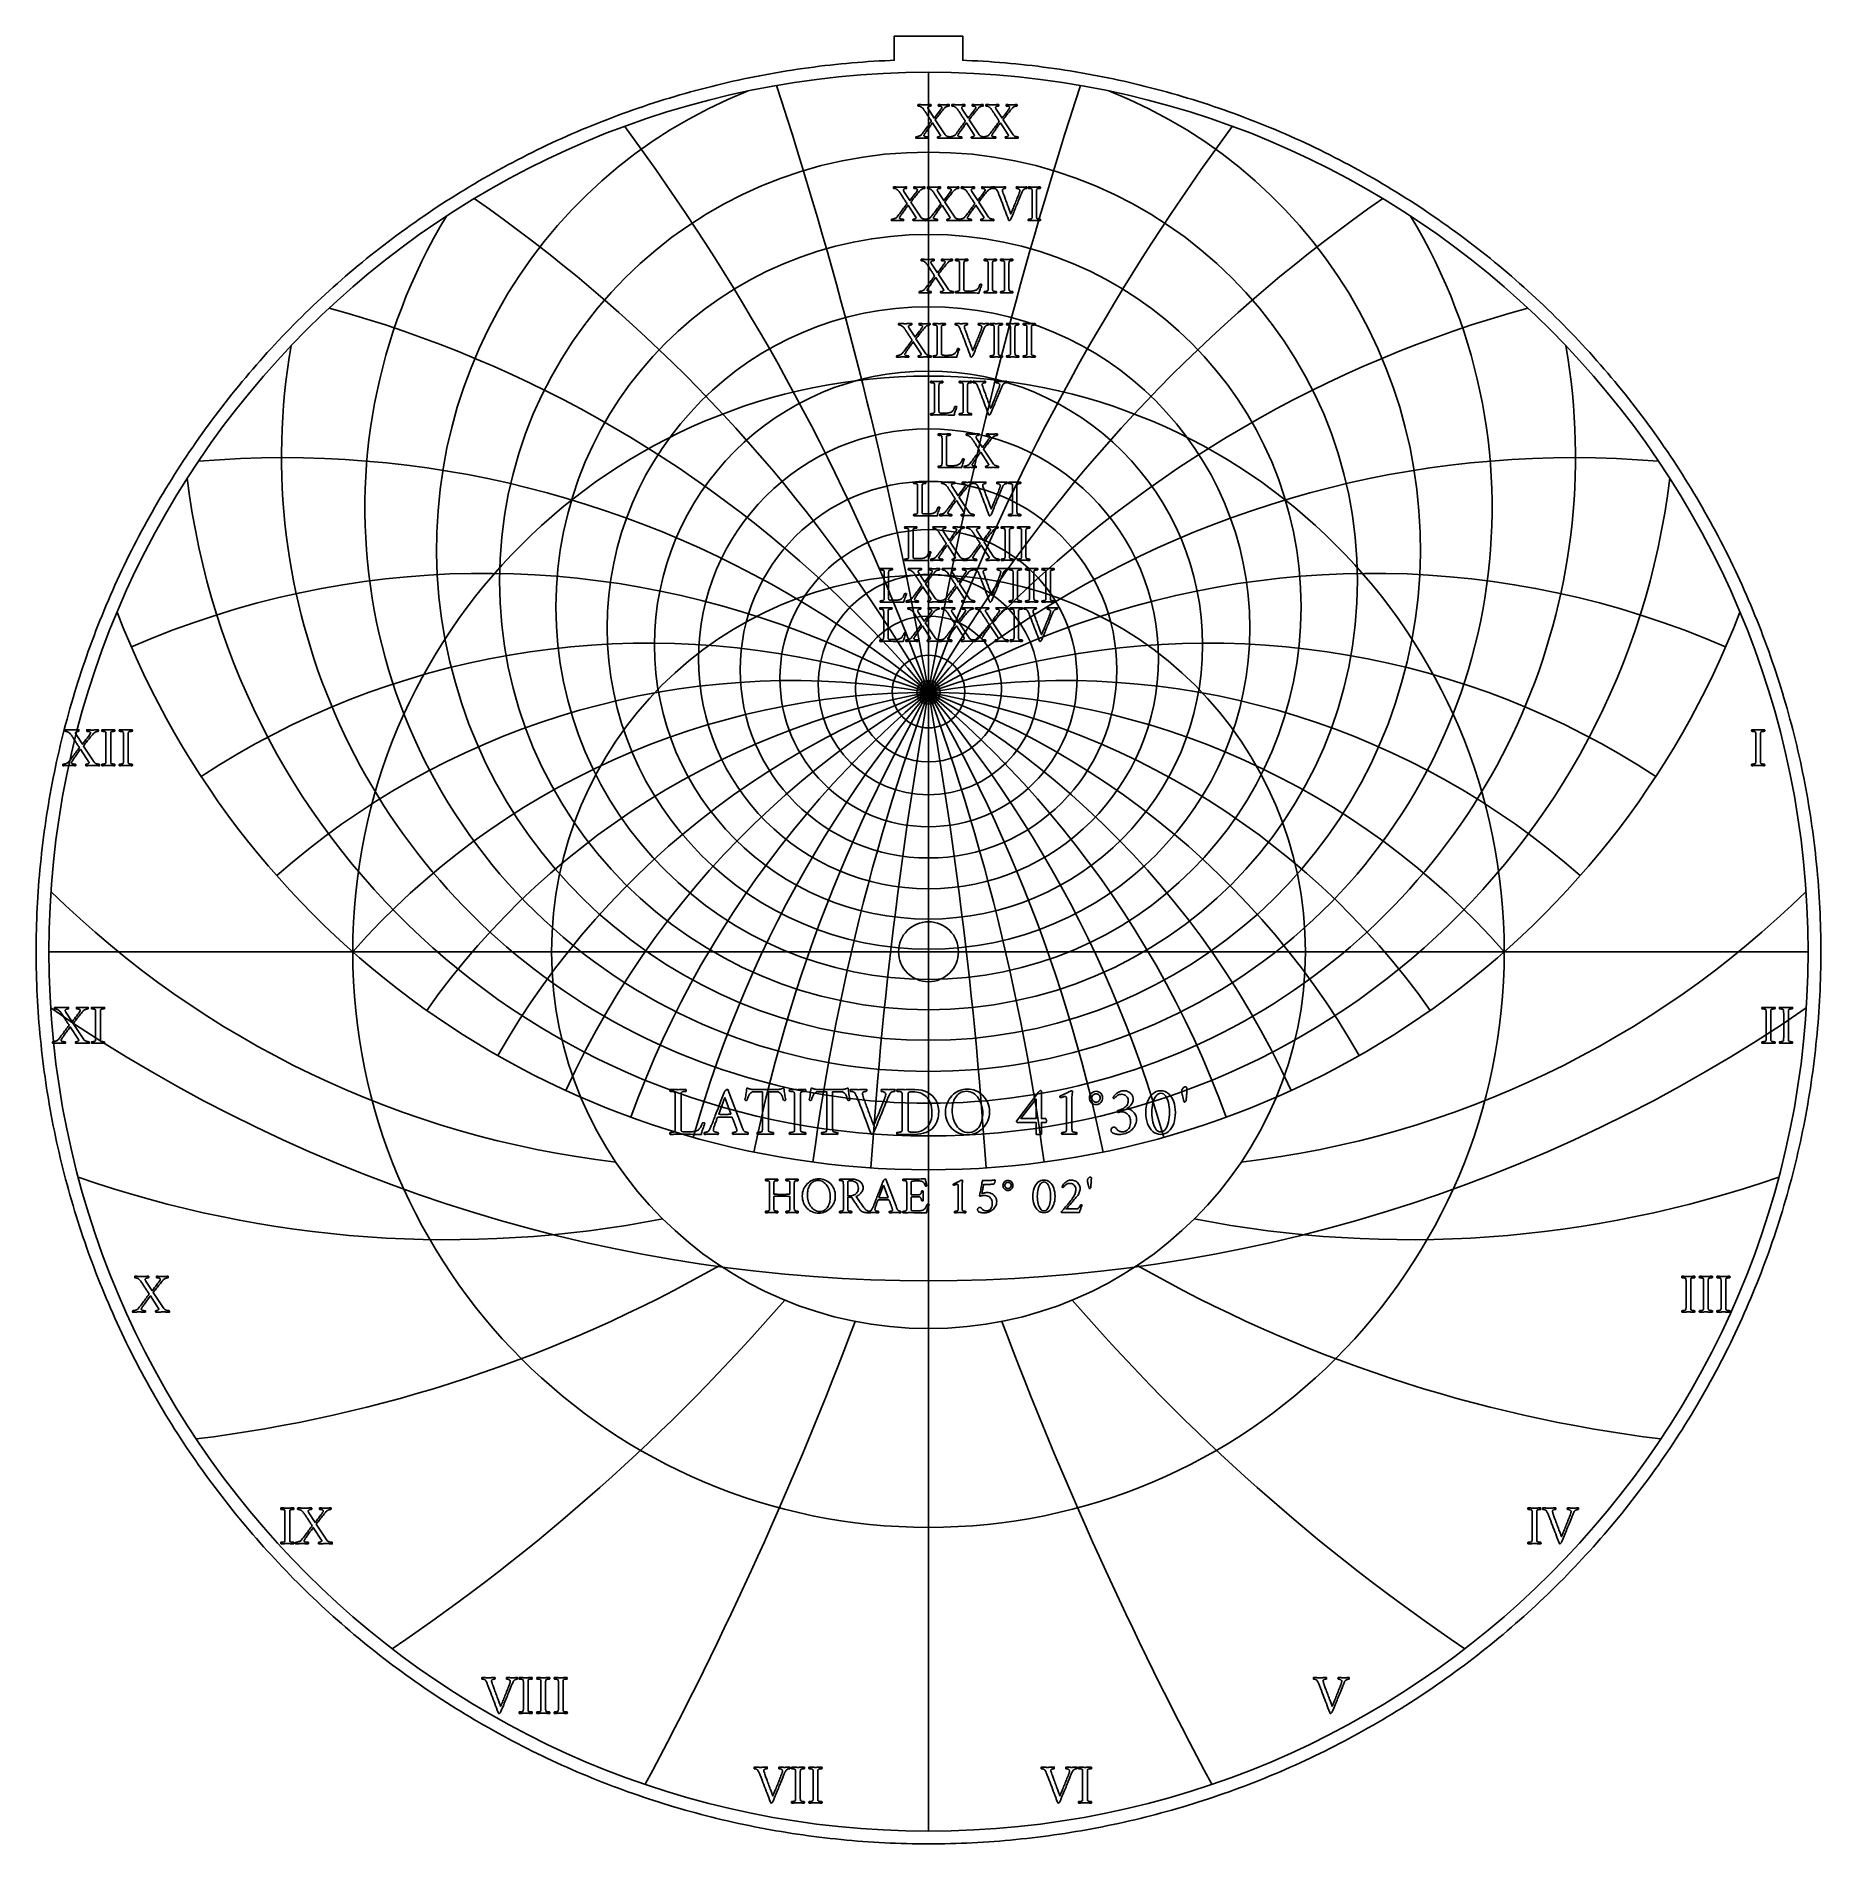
# Model space of a CAD drawing. Header units: millimetres. Extents: x -69 to 69, y -69 to 71.
import ezdxf

# ---------------------------------------------------------------- set-up
doc = ezdxf.new("R2010")
doc.units = ezdxf.units.MM
for name, color, linetype in [('CUT_INNER', 6, 'Continuous'), ('CUT_OUTER', 1, 'Continuous'), ('ENGRAVE', 7, 'Continuous'), ('ENGRAVE_FINE', 8, 'Continuous'), ('TEXT', 5, 'Continuous')]:
    doc.layers.add(name, color=color, linetype=linetype)

msp = doc.modelspace()

# ---------------------------------------------------------------- linework, layer by layer
at = {"layer": 'CUT_INNER'}
msp.add_circle((0, 0), 2.33, dxfattribs=at)
at = {"layer": 'CUT_OUTER'}
msp.add_lwpolyline([(69.3887, -0.4258), (69.3848, -0.8515), (69.3782, -1.2772), (69.3691, -1.7029), (69.3573, -2.1285), (69.343, -2.5541), (69.326, -2.9795), (69.3064, -3.4048), (69.2842, -3.83), (69.2594, -4.255), (69.232, -4.6799), (69.202, -5.1046), (69.1694, -5.5292), (69.1341, -5.9535), (69.0963, -6.3776), (69.0559, -6.8014), (69.0128, -7.225), (68.9672, -7.6483), (68.919, -8.0713), (68.8682, -8.4941), (68.8147, -8.9165), (68.7587, -9.3386), (68.7001, -9.7603), (68.639, -10.1816), (68.5752, -10.6026), (68.5088, -11.0232), (68.4399, -11.4433), (68.3684, -11.863), (68.2943, -12.2823), (68.2177, -12.7011), (68.1385, -13.1195), (68.0567, -13.5373), (67.9723, -13.9547), (67.8854, -14.3715), (67.796, -14.7877), (67.704, -15.2034), (67.6094, -15.6186), (67.5123, -16.0331), (67.4127, -16.4471), (67.3105, -16.8604), (67.2057, -17.2731), (67.0985, -17.6851), (66.9887, -18.0965), (66.8764, -18.5072), (66.7616, -18.9172), (66.6443, -19.3265), (66.5244, -19.735), (66.4021, -20.1429), (66.2772, -20.5499), (66.1499, -20.9562), (66.0201, -21.3617), (65.8878, -21.7664), (65.753, -22.1702), (65.6157, -22.5733), (65.476, -22.9755), (65.3337, -23.3768), (65.1891, -23.7772), (65.042, -24.1768), (64.8924, -24.5754), (64.7404, -24.9731), (64.5859, -25.3699), (64.429, -25.7657), (64.2697, -26.1605), (64.108, -26.5544), (63.9439, -26.9473), (63.7773, -27.3391), (63.6084, -27.7299), (63.437, -28.1197), (63.2633, -28.5084), (63.0872, -28.896), (62.9087, -29.2826), (62.7278, -29.668), (62.5446, -30.0524), (62.359, -30.4356), (62.1711, -30.8176), (61.9808, -31.1985), (61.7882, -31.5783), (61.5933, -31.9568), (61.3961, -32.3341), (61.1965, -32.7102), (60.9947, -33.0851), (60.7905, -33.4587), (60.5841, -33.8311), (60.3753, -34.2022), (60.1643, -34.572), (59.9511, -34.9405), (59.7356, -35.3077), (59.5178, -35.6736), (59.2978, -36.0381), (59.0755, -36.4013), (58.8511, -36.7631), (58.6244, -37.1235), (58.3955, -37.4825), (58.1644, -37.8401), (57.9311, -38.1963), (57.6957, -38.551), (57.458, -38.9043), (57.2183, -39.2561), (56.9763, -39.6065), (56.7322, -39.9553), (56.486, -40.3027), (56.2376, -40.6485), (55.9872, -40.9928), (55.7346, -41.3356), (55.4799, -41.6768), (55.2231, -42.0164), (54.9643, -42.3545), (54.7034, -42.6909), (54.4404, -43.0258), (54.1754, -43.359), (53.9083, -43.6906), (53.6392, -44.0205), (53.3681, -44.3488), (53.095, -44.6755), (52.8198, -45.0004), (52.5427, -45.3237), (52.2636, -45.6452), (51.9826, -45.965), (51.6996, -46.2831), (51.4146, -46.5995), (51.1277, -46.9141), (50.8389, -47.2269), (50.5481, -47.538), (50.2555, -47.8472), (49.961, -48.1547), (49.6646, -48.4603), (49.3663, -48.7642), (49.0661, -49.0661), (48.7642, -49.3663), (48.4603, -49.6646), (48.1547, -49.961), (47.8472, -50.2555), (47.538, -50.5481), (47.2269, -50.8389), (46.9141, -51.1277), (46.5995, -51.4146), (46.2831, -51.6996), (45.965, -51.9826), (45.6452, -52.2636), (45.3237, -52.5427), (45.0004, -52.8198), (44.6755, -53.095), (44.3488, -53.3681), (44.0205, -53.6392), (43.6906, -53.9083), (43.359, -54.1754), (43.0258, -54.4404), (42.6909, -54.7034), (42.3545, -54.9643), (42.0164, -55.2231), (41.6768, -55.4799), (41.3356, -55.7346), (40.9928, -55.9872), (40.6485, -56.2376), (40.3027, -56.486), (39.9553, -56.7322), (39.6065, -56.9763), (39.2561, -57.2183), (38.9043, -57.458), (38.551, -57.6957), (38.1963, -57.9311), (37.8401, -58.1644), (37.4825, -58.3955), (37.1235, -58.6244), (36.7631, -58.8511), (36.4013, -59.0755), (36.0381, -59.2978), (35.6736, -59.5178), (35.3077, -59.7356), (34.9405, -59.9511), (34.572, -60.1643), (34.2022, -60.3753), (33.8311, -60.5841), (33.4587, -60.7905), (33.0851, -60.9947), (32.7102, -61.1965), (32.3341, -61.3961), (31.9568, -61.5933), (31.5783, -61.7882), (31.1985, -61.9808), (30.8176, -62.1711), (30.4356, -62.359), (30.0524, -62.5446), (29.668, -62.7278), (29.2826, -62.9087), (28.896, -63.0872), (28.5084, -63.2633), (28.1197, -63.437), (27.7299, -63.6084), (27.3391, -63.7773), (26.9473, -63.9439), (26.5544, -64.108), (26.1605, -64.2697), (25.7657, -64.429), (25.3699, -64.5859), (24.9731, -64.7404), (24.5754, -64.8924), (24.1768, -65.042), (23.7772, -65.1891), (23.3768, -65.3337), (22.9755, -65.476), (22.5733, -65.6157), (22.1702, -65.753), (21.7664, -65.8878), (21.3617, -66.0201), (20.9562, -66.1499), (20.5499, -66.2772), (20.1429, -66.4021), (19.735, -66.5244), (19.3265, -66.6443), (18.9172, -66.7616), (18.5072, -66.8764), (18.0965, -66.9887), (17.6851, -67.0985), (17.2731, -67.2057), (16.8604, -67.3105), (16.4471, -67.4127), (16.0331, -67.5123), (15.6186, -67.6094), (15.2034, -67.704), (14.7877, -67.796), (14.3715, -67.8854), (13.9547, -67.9723), (13.5373, -68.0567), (13.1195, -68.1385), (12.7011, -68.2177), (12.2823, -68.2943), (11.863, -68.3684), (11.4433, -68.4399), (11.0232, -68.5088), (10.6026, -68.5752), (10.1816, -68.639), (9.7603, -68.7001), (9.3386, -68.7587), (8.9165, -68.8147), (8.4941, -68.8682), (8.0713, -68.919), (7.6483, -68.9672), (7.225, -69.0128), (6.8014, -69.0559), (6.3776, -69.0963), (5.9535, -69.1341), (5.5292, -69.1694), (5.1046, -69.202), (4.6799, -69.232), (4.255, -69.2594), (3.83, -69.2842), (3.4048, -69.3064), (2.9795, -69.326), (2.5541, -69.343), (2.1285, -69.3573), (1.7029, -69.3691), (1.2772, -69.3782), (0.8515, -69.3848), (0.4258, -69.3887), (0, -69.39), (-0.4258, -69.3887), (-0.8515, -69.3848), (-1.2772, -69.3782), (-1.7029, -69.3691), (-2.1285, -69.3573), (-2.5541, -69.343), (-2.9795, -69.326), (-3.4048, -69.3064), (-3.83, -69.2842), (-4.255, -69.2594), (-4.6799, -69.232), (-5.1046, -69.202), (-5.5292, -69.1694), (-5.9535, -69.1341), (-6.3776, -69.0963), (-6.8014, -69.0559), (-7.225, -69.0128), (-7.6483, -68.9672), (-8.0713, -68.919), (-8.4941, -68.8682), (-8.9165, -68.8147), (-9.3386, -68.7587), (-9.7603, -68.7001), (-10.1816, -68.639), (-10.6026, -68.5752), (-11.0232, -68.5088), (-11.4433, -68.4399), (-11.863, -68.3684), (-12.2823, -68.2943), (-12.7011, -68.2177), (-13.1195, -68.1385), (-13.5373, -68.0567), (-13.9547, -67.9723), (-14.3715, -67.8854), (-14.7877, -67.796), (-15.2034, -67.704), (-15.6186, -67.6094), (-16.0331, -67.5123), (-16.4471, -67.4127), (-16.8604, -67.3105), (-17.2731, -67.2057), (-17.6851, -67.0985), (-18.0965, -66.9887), (-18.5072, -66.8764), (-18.9172, -66.7616), (-19.3265, -66.6443), (-19.735, -66.5244), (-20.1429, -66.4021), (-20.5499, -66.2772), (-20.9562, -66.1499), (-21.3617, -66.0201), (-21.7664, -65.8878), (-22.1702, -65.753), (-22.5733, -65.6157), (-22.9755, -65.476), (-23.3768, -65.3337), (-23.7772, -65.1891), (-24.1768, -65.042), (-24.5754, -64.8924), (-24.9731, -64.7404), (-25.3699, -64.5859), (-25.7657, -64.429), (-26.1605, -64.2697), (-26.5544, -64.108), (-26.9473, -63.9439), (-27.3391, -63.7773), (-27.7299, -63.6084), (-28.1197, -63.437), (-28.5084, -63.2633), (-28.896, -63.0872), (-29.2826, -62.9087), (-29.668, -62.7278), (-30.0524, -62.5446), (-30.4356, -62.359), (-30.8176, -62.1711), (-31.1985, -61.9808), (-31.5783, -61.7882), (-31.9568, -61.5933), (-32.3341, -61.3961), (-32.7102, -61.1965), (-33.0851, -60.9947), (-33.4587, -60.7905), (-33.8311, -60.5841), (-34.2022, -60.3753), (-34.572, -60.1643), (-34.9405, -59.9511), (-35.3077, -59.7356), (-35.6736, -59.5178), (-36.0381, -59.2978), (-36.4013, -59.0755), (-36.7631, -58.8511), (-37.1235, -58.6244), (-37.4825, -58.3955), (-37.8401, -58.1644), (-38.1963, -57.9311), (-38.551, -57.6957), (-38.9043, -57.458), (-39.2561, -57.2183), (-39.6065, -56.9763), (-39.9553, -56.7322), (-40.3027, -56.486), (-40.6485, -56.2376), (-40.9928, -55.9872), (-41.3356, -55.7346), (-41.6768, -55.4799), (-42.0164, -55.2231), (-42.3545, -54.9643), (-42.6909, -54.7034), (-43.0258, -54.4404), (-43.359, -54.1754), (-43.6906, -53.9083), (-44.0205, -53.6392), (-44.3488, -53.3681), (-44.6755, -53.095), (-45.0004, -52.8198), (-45.3237, -52.5427), (-45.6452, -52.2636), (-45.965, -51.9826), (-46.2831, -51.6996), (-46.5995, -51.4146), (-46.9141, -51.1277), (-47.2269, -50.8389), (-47.538, -50.5481), (-47.8472, -50.2555), (-48.1547, -49.961), (-48.4603, -49.6646), (-48.7642, -49.3663), (-49.0661, -49.0661), (-49.3663, -48.7642), (-49.6646, -48.4603), (-49.961, -48.1547), (-50.2555, -47.8472), (-50.5481, -47.538), (-50.8389, -47.2269), (-51.1277, -46.9141), (-51.4146, -46.5995), (-51.6996, -46.2831), (-51.9826, -45.965), (-52.2636, -45.6452), (-52.5427, -45.3237), (-52.8198, -45.0004), (-53.095, -44.6755), (-53.3681, -44.3488), (-53.6392, -44.0205), (-53.9083, -43.6906), (-54.1754, -43.359), (-54.4404, -43.0258), (-54.7034, -42.6909), (-54.9643, -42.3545), (-55.2231, -42.0164), (-55.4799, -41.6768), (-55.7346, -41.3356), (-55.9872, -40.9928), (-56.2376, -40.6485), (-56.486, -40.3027), (-56.7322, -39.9553), (-56.9763, -39.6065), (-57.2183, -39.2561), (-57.458, -38.9043), (-57.6957, -38.551), (-57.9311, -38.1963), (-58.1644, -37.8401), (-58.3955, -37.4825), (-58.6244, -37.1235), (-58.8511, -36.7631), (-59.0755, -36.4013), (-59.2978, -36.0381), (-59.5178, -35.6736), (-59.7356, -35.3077), (-59.9511, -34.9405), (-60.1643, -34.572), (-60.3753, -34.2022), (-60.5841, -33.8311), (-60.7905, -33.4587), (-60.9947, -33.0851), (-61.1965, -32.7102), (-61.3961, -32.3341), (-61.5933, -31.9568), (-61.7882, -31.5783), (-61.9808, -31.1985), (-62.1711, -30.8176), (-62.359, -30.4356), (-62.5446, -30.0524), (-62.7278, -29.668), (-62.9087, -29.2826), (-63.0872, -28.896), (-63.2633, -28.5084), (-63.437, -28.1197), (-63.6084, -27.7299), (-63.7773, -27.3391), (-63.9439, -26.9473), (-64.108, -26.5544), (-64.2697, -26.1605), (-64.429, -25.7657), (-64.5859, -25.3699), (-64.7404, -24.9731), (-64.8924, -24.5754), (-65.042, -24.1768), (-65.1891, -23.7772), (-65.3337, -23.3768), (-65.476, -22.9755), (-65.6157, -22.5733), (-65.753, -22.1702), (-65.8878, -21.7664), (-66.0201, -21.3617), (-66.1499, -20.9562), (-66.2772, -20.5499), (-66.4021, -20.1429), (-66.5244, -19.735), (-66.6443, -19.3265), (-66.7616, -18.9172), (-66.8764, -18.5072), (-66.9887, -18.0965), (-67.0985, -17.6851), (-67.2057, -17.2731), (-67.3105, -16.8604), (-67.4127, -16.4471), (-67.5123, -16.0331), (-67.6094, -15.6186), (-67.704, -15.2034), (-67.796, -14.7877), (-67.8854, -14.3715), (-67.9723, -13.9547), (-68.0567, -13.5373), (-68.1385, -13.1195), (-68.2177, -12.7011), (-68.2943, -12.2823), (-68.3684, -11.863), (-68.4399, -11.4433), (-68.5088, -11.0232), (-68.5752, -10.6026), (-68.639, -10.1816), (-68.7001, -9.7603), (-68.7587, -9.3386), (-68.8147, -8.9165), (-68.8682, -8.4941), (-68.919, -8.0713), (-68.9672, -7.6483), (-69.0128, -7.225), (-69.0559, -6.8014), (-69.0963, -6.3776), (-69.1341, -5.9535), (-69.1694, -5.5292), (-69.202, -5.1046), (-69.232, -4.6799), (-69.2594, -4.255), (-69.2842, -3.83), (-69.3064, -3.4048), (-69.326, -2.9795), (-69.343, -2.5541), (-69.3573, -2.1285), (-69.3691, -1.7029), (-69.3782, -1.2772), (-69.3848, -0.8515), (-69.3887, -0.4258), (-69.39, 0), (-69.3887, 0.4258), (-69.3848, 0.8515), (-69.3782, 1.2772), (-69.3691, 1.7029), (-69.3573, 2.1285), (-69.343, 2.5541), (-69.326, 2.9795), (-69.3064, 3.4048), (-69.2842, 3.83), (-69.2594, 4.255), (-69.232, 4.6799), (-69.202, 5.1046), (-69.1694, 5.5292), (-69.1341, 5.9535), (-69.0963, 6.3776), (-69.0559, 6.8014), (-69.0128, 7.225), (-68.9672, 7.6483), (-68.919, 8.0713), (-68.8682, 8.4941), (-68.8147, 8.9165), (-68.7587, 9.3386), (-68.7001, 9.7603), (-68.639, 10.1816), (-68.5752, 10.6026), (-68.5088, 11.0232), (-68.4399, 11.4433), (-68.3684, 11.863), (-68.2943, 12.2823), (-68.2177, 12.7011), (-68.1385, 13.1195), (-68.0567, 13.5373), (-67.9723, 13.9547), (-67.8854, 14.3715), (-67.796, 14.7877), (-67.704, 15.2034), (-67.6094, 15.6186), (-67.5123, 16.0331), (-67.4127, 16.4471), (-67.3105, 16.8604), (-67.2057, 17.2731), (-67.0985, 17.6851), (-66.9887, 18.0965), (-66.8764, 18.5072), (-66.7616, 18.9172), (-66.6443, 19.3265), (-66.5244, 19.735), (-66.4021, 20.1429), (-66.2772, 20.5499), (-66.1499, 20.9562), (-66.0201, 21.3617), (-65.8878, 21.7664), (-65.753, 22.1702), (-65.6157, 22.5733), (-65.476, 22.9755), (-65.3337, 23.3768), (-65.1891, 23.7772), (-65.042, 24.1768), (-64.8924, 24.5754), (-64.7404, 24.9731), (-64.5859, 25.3699), (-64.429, 25.7657), (-64.2697, 26.1605), (-64.108, 26.5544), (-63.9439, 26.9473), (-63.7773, 27.3391), (-63.6084, 27.7299), (-63.437, 28.1197), (-63.2633, 28.5084), (-63.0872, 28.896), (-62.9087, 29.2826), (-62.7278, 29.668), (-62.5446, 30.0524), (-62.359, 30.4356), (-62.1711, 30.8176), (-61.9808, 31.1985), (-61.7882, 31.5783), (-61.5933, 31.9568), (-61.3961, 32.3341), (-61.1965, 32.7102), (-60.9947, 33.0851), (-60.7905, 33.4587), (-60.5841, 33.8311), (-60.3753, 34.2022), (-60.1643, 34.572), (-59.9511, 34.9405), (-59.7356, 35.3077), (-59.5178, 35.6736), (-59.2978, 36.0381), (-59.0755, 36.4013), (-58.8511, 36.7631), (-58.6244, 37.1235), (-58.3955, 37.4825), (-58.1644, 37.8401), (-57.9311, 38.1963), (-57.6957, 38.551), (-57.458, 38.9043), (-57.2183, 39.2561), (-56.9763, 39.6065), (-56.7322, 39.9553), (-56.486, 40.3027), (-56.2376, 40.6485), (-55.9872, 40.9928), (-55.7346, 41.3356), (-55.4799, 41.6768), (-55.2231, 42.0164), (-54.9643, 42.3545), (-54.7034, 42.6909), (-54.4404, 43.0258), (-54.1754, 43.359), (-53.9083, 43.6906), (-53.6392, 44.0205), (-53.3681, 44.3488), (-53.095, 44.6755), (-52.8198, 45.0004), (-52.5427, 45.3237), (-52.2636, 45.6452), (-51.9826, 45.965), (-51.6996, 46.2831), (-51.4146, 46.5995), (-51.1277, 46.9141), (-50.8389, 47.2269), (-50.5481, 47.538), (-50.2555, 47.8472), (-49.961, 48.1547), (-49.6646, 48.4603), (-49.3663, 48.7642), (-49.0661, 49.0661), (-48.7642, 49.3663), (-48.4603, 49.6646), (-48.1547, 49.961), (-47.8472, 50.2555), (-47.538, 50.5481), (-47.2269, 50.8389), (-46.9141, 51.1277), (-46.5995, 51.4146), (-46.2831, 51.6996), (-45.965, 51.9826), (-45.6452, 52.2636), (-45.3237, 52.5427), (-45.0004, 52.8198), (-44.6755, 53.095), (-44.3488, 53.3681), (-44.0205, 53.6392), (-43.6906, 53.9083), (-43.359, 54.1754), (-43.0258, 54.4404), (-42.6909, 54.7034), (-42.3545, 54.9643), (-42.0164, 55.2231), (-41.6768, 55.4799), (-41.3356, 55.7346), (-40.9928, 55.9872), (-40.6485, 56.2376), (-40.3027, 56.486), (-39.9553, 56.7322), (-39.6065, 56.9763), (-39.2561, 57.2183), (-38.9043, 57.458), (-38.551, 57.6957), (-38.1963, 57.9311), (-37.8401, 58.1644), (-37.4825, 58.3955), (-37.1235, 58.6244), (-36.7631, 58.8511), (-36.4013, 59.0755), (-36.0381, 59.2978), (-35.6736, 59.5178), (-35.3077, 59.7356), (-34.9405, 59.9511), (-34.572, 60.1643), (-34.2022, 60.3753), (-33.8311, 60.5841), (-33.4587, 60.7905), (-33.0851, 60.9947), (-32.7102, 61.1965), (-32.3341, 61.3961), (-31.9568, 61.5933), (-31.5783, 61.7882), (-31.1985, 61.9808), (-30.8176, 62.1711), (-30.4356, 62.359), (-30.0524, 62.5446), (-29.668, 62.7278), (-29.2826, 62.9087), (-28.896, 63.0872), (-28.5084, 63.2633), (-28.1197, 63.437), (-27.7299, 63.6084), (-27.3391, 63.7773), (-26.9473, 63.9439), (-26.5544, 64.108), (-26.1605, 64.2697), (-25.7657, 64.429), (-25.3699, 64.5859), (-24.9731, 64.7404), (-24.5754, 64.8924), (-24.1768, 65.042), (-23.7772, 65.1891), (-23.3768, 65.3337), (-22.9755, 65.476), (-22.5733, 65.6157), (-22.1702, 65.753), (-21.7664, 65.8878), (-21.3617, 66.0201), (-20.9562, 66.1499), (-20.5499, 66.2772), (-20.1429, 66.4021), (-19.735, 66.5244), (-19.3265, 66.6443), (-18.9172, 66.7616), (-18.5072, 66.8764), (-18.0965, 66.9887), (-17.6851, 67.0985), (-17.2731, 67.2057), (-16.8604, 67.3105), (-16.4471, 67.4127), (-16.0331, 67.5123), (-15.6186, 67.6094), (-15.2034, 67.704), (-14.7877, 67.796), (-14.3715, 67.8854), (-13.9547, 67.9723), (-13.5373, 68.0567), (-13.1195, 68.1385), (-12.7011, 68.2177), (-12.2823, 68.2943), (-11.863, 68.3684), (-11.4433, 68.4399), (-11.0232, 68.5088), (-10.6026, 68.5752), (-10.1816, 68.639), (-9.7603, 68.7001), (-9.3386, 68.7587), (-8.9165, 68.8147), (-8.4941, 68.8682), (-8.0713, 68.919), (-7.6483, 68.9672), (-7.225, 69.0128), (-6.8014, 69.0559), (-6.3776, 69.0963), (-5.9535, 69.1341), (-5.5292, 69.1694), (-5.1046, 69.202), (-4.6799, 69.232), (-4.255, 69.2594), (-3.83, 69.2842), (-3.4048, 69.3064), (-2.9795, 69.326), (-2.66, 69.3388), (-2.66, 71.214), (2.66, 71.214), (2.66, 69.3388), (2.9795, 69.326), (3.4048, 69.3064), (3.83, 69.2842), (4.255, 69.2594), (4.6799, 69.232), (5.1046, 69.202), (5.5292, 69.1694), (5.9535, 69.1341), (6.3776, 69.0963), (6.8014, 69.0559), (7.225, 69.0128), (7.6483, 68.9672), (8.0713, 68.919), (8.4941, 68.8682), (8.9165, 68.8147), (9.3386, 68.7587), (9.7603, 68.7001), (10.1816, 68.639), (10.6026, 68.5752), (11.0232, 68.5088), (11.4433, 68.4399), (11.863, 68.3684), (12.2823, 68.2943), (12.7011, 68.2177), (13.1195, 68.1385), (13.5373, 68.0567), (13.9547, 67.9723), (14.3715, 67.8854), (14.7877, 67.796), (15.2034, 67.704), (15.6186, 67.6094), (16.0331, 67.5123), (16.4471, 67.4127), (16.8604, 67.3105), (17.2731, 67.2057), (17.6851, 67.0985), (18.0965, 66.9887), (18.5072, 66.8764), (18.9172, 66.7616), (19.3265, 66.6443), (19.735, 66.5244), (20.1429, 66.4021), (20.5499, 66.2772), (20.9562, 66.1499), (21.3617, 66.0201), (21.7664, 65.8878), (22.1702, 65.753), (22.5733, 65.6157), (22.9755, 65.476), (23.3768, 65.3337), (23.7772, 65.1891), (24.1768, 65.042), (24.5754, 64.8924), (24.9731, 64.7404), (25.3699, 64.5859), (25.7657, 64.429), (26.1605, 64.2697), (26.5544, 64.108), (26.9473, 63.9439), (27.3391, 63.7773), (27.7299, 63.6084), (28.1197, 63.437), (28.5084, 63.2633), (28.896, 63.0872), (29.2826, 62.9087), (29.668, 62.7278), (30.0524, 62.5446), (30.4356, 62.359), (30.8176, 62.1711), (31.1985, 61.9808), (31.5783, 61.7882), (31.9568, 61.5933), (32.3341, 61.3961), (32.7102, 61.1965), (33.0851, 60.9947), (33.4587, 60.7905), (33.8311, 60.5841), (34.2022, 60.3753), (34.572, 60.1643), (34.9405, 59.9511), (35.3077, 59.7356), (35.6736, 59.5178), (36.0381, 59.2978), (36.4013, 59.0755), (36.7631, 58.8511), (37.1235, 58.6244), (37.4825, 58.3955), (37.8401, 58.1644), (38.1963, 57.9311), (38.551, 57.6957), (38.9043, 57.458), (39.2561, 57.2183), (39.6065, 56.9763), (39.9553, 56.7322), (40.3027, 56.486), (40.6485, 56.2376), (40.9928, 55.9872), (41.3356, 55.7346), (41.6768, 55.4799), (42.0164, 55.2231), (42.3545, 54.9643), (42.6909, 54.7034), (43.0258, 54.4404), (43.359, 54.1754), (43.6906, 53.9083), (44.0205, 53.6392), (44.3488, 53.3681), (44.6755, 53.095), (45.0004, 52.8198), (45.3237, 52.5427), (45.6452, 52.2636), (45.965, 51.9826), (46.2831, 51.6996), (46.5995, 51.4146), (46.9141, 51.1277), (47.2269, 50.8389), (47.538, 50.5481), (47.8472, 50.2555), (48.1547, 49.961), (48.4603, 49.6646), (48.7642, 49.3663), (49.0661, 49.0661), (49.3663, 48.7642), (49.6646, 48.4603), (49.961, 48.1547), (50.2555, 47.8472), (50.5481, 47.538), (50.8389, 47.2269), (51.1277, 46.9141), (51.4146, 46.5995), (51.6996, 46.2831), (51.9826, 45.965), (52.2636, 45.6452), (52.5427, 45.3237), (52.8198, 45.0004), (53.095, 44.6755), (53.3681, 44.3488), (53.6392, 44.0205), (53.9083, 43.6906), (54.1754, 43.359), (54.4404, 43.0258), (54.7034, 42.6909), (54.9643, 42.3545), (55.2231, 42.0164), (55.4799, 41.6768), (55.7346, 41.3356), (55.9872, 40.9928), (56.2376, 40.6485), (56.486, 40.3027), (56.7322, 39.9553), (56.9763, 39.6065), (57.2183, 39.2561), (57.458, 38.9043), (57.6957, 38.551), (57.9311, 38.1963), (58.1644, 37.8401), (58.3955, 37.4825), (58.6244, 37.1235), (58.8511, 36.7631), (59.0755, 36.4013), (59.2978, 36.0381), (59.5178, 35.6736), (59.7356, 35.3077), (59.9511, 34.9405), (60.1643, 34.572), (60.3753, 34.2022), (60.5841, 33.8311), (60.7905, 33.4587), (60.9947, 33.0851), (61.1965, 32.7102), (61.3961, 32.3341), (61.5933, 31.9568), (61.7882, 31.5783), (61.9808, 31.1985), (62.1711, 30.8176), (62.359, 30.4356), (62.5446, 30.0524), (62.7278, 29.668), (62.9087, 29.2826), (63.0872, 28.896), (63.2633, 28.5084), (63.437, 28.1197), (63.6084, 27.7299), (63.7773, 27.3391), (63.9439, 26.9473), (64.108, 26.5544), (64.2697, 26.1605), (64.429, 25.7657), (64.5859, 25.3699), (64.7404, 24.9731), (64.8924, 24.5754), (65.042, 24.1768), (65.1891, 23.7772), (65.3337, 23.3768), (65.476, 22.9755), (65.6157, 22.5733), (65.753, 22.1702), (65.8878, 21.7664), (66.0201, 21.3617), (66.1499, 20.9562), (66.2772, 20.5499), (66.4021, 20.1429), (66.5244, 19.735), (66.6443, 19.3265), (66.7616, 18.9172), (66.8764, 18.5072), (66.9887, 18.0965), (67.0985, 17.6851), (67.2057, 17.2731), (67.3105, 16.8604), (67.4127, 16.4471), (67.5123, 16.0331), (67.6094, 15.6186), (67.704, 15.2034), (67.796, 14.7877), (67.8854, 14.3715), (67.9723, 13.9547), (68.0567, 13.5373), (68.1385, 13.1195), (68.2177, 12.7011), (68.2943, 12.2823), (68.3684, 11.863), (68.4399, 11.4433), (68.5088, 11.0232), (68.5752, 10.6026), (68.639, 10.1816), (68.7001, 9.7603), (68.7587, 9.3386), (68.8147, 8.9165), (68.8682, 8.4941), (68.919, 8.0713), (68.9672, 7.6483), (69.0128, 7.225), (69.0559, 6.8014), (69.0963, 6.3776), (69.1341, 5.9535), (69.1694, 5.5292), (69.202, 5.1046), (69.232, 4.6799), (69.2594, 4.255), (69.2842, 3.83), (69.3064, 3.4048), (69.326, 2.9795), (69.343, 2.5541), (69.3573, 2.1285), (69.3691, 1.7029), (69.3782, 1.2772), (69.3848, 0.8515), (69.3887, 0.4258), (69.39, 0)], close=True, dxfattribs=at)
at = {"layer": 'ENGRAVE'}
for points in [[(0, -68.4), (0, 68.4)], [(-68.4, 0), (68.4, 0)], [(0, -68.4), (0, -29.3085)]]:
    msp.add_lwpolyline(points, dxfattribs=at)
for centre, radius in [((0, 0), 68.4), ((0, 28.8432), 33.3517), ((0, 26.8182), 28.9689), ((0, 25.1801), 24.9848), ((0, 23.8544), 21.312), ((0, 0), 44.7739), ((0, 22.7867), 17.8831), ((0, 21.9369), 14.645), ((0, 21.2755), 11.5541), ((0, 0), 29.3085), ((0, 20.7809), 8.5741), ((0, 20.4378), 5.6736), ((0, 20.2359), 2.8242), ((0, 20.1692), 0.912)]:
    msp.add_circle(centre, radius, dxfattribs=at)
for centre, radius, start, end in [((0, 31.3587), 38.2501, 111.493933, 68.506067), ((0, 34.5126), 43.8255, 148.806638, 31.193362), ((0, 38.5209), 50.3089, 170.139991, 9.860009), ((0, 43.7121), 58.0444, 186.805648, 353.194352), ((0, 50.6077), 67.571, 200.977233, 339.022767), ((0, -39.6126), 59.7818, 41.5, 138.5), ((0, -39.6126), 59.7818, 41.5, 138.5), ((-15.5914, 58.1879), 75.0575, 225.458232, 263.32412), ((15.5914, 58.1879), 75.0575, 276.67588, 314.541768), ((-37.403, 64.7839), 87.1817, 250.772045, 281.064755), ((37.403, 64.7839), 87.1817, 258.935245, 289.227955), ((-70.168, 70.168), 108.866, 276.97634, 299.695873), ((70.168, 70.168), 108.866, 240.304127, 263.02366), ((-128.4377, 74.1535), 154.9183, 304.044576, 319.190932), ((128.4377, 74.1535), 154.9183, 220.809068, 235.955424), ((-285.8818, 76.6018), 299.3341, 331.820157, 339.393334), ((285.8818, 76.6018), 299.3341, 200.606666, 208.179843)]:
    msp.add_arc(centre, radius, start, end, dxfattribs=at)
at = {"layer": 'ENGRAVE_FINE'}
for centre, radius, start, end in [((-339.0394, -39.6126), 344.2696, 3.796918, 18.104908), ((-339.0394, -39.6126), 344.2696, 3.796918, 18.104908), ((339.0394, -39.6126), 344.2696, 161.895092, 176.203082), ((339.0394, -39.6126), 344.2696, 161.895092, 176.203082), ((-164.2491, -39.6126), 174.7903, 7.643853, 36.432876), ((-164.2491, -39.6126), 174.7903, 7.643853, 36.432876), ((164.2491, -39.6126), 174.7903, 143.567124, 172.356147), ((164.2491, -39.6126), 174.7903, 143.567124, 172.356147), ((-103.5451, -39.6126), 119.5636, 11.59326, 55.206839), ((-103.5451, -39.6126), 119.5636, 11.59326, 55.206839), ((103.5451, -39.6126), 119.5636, 124.793161, 168.40674), ((103.5451, -39.6126), 119.5636, 124.793161, 168.40674), ((-71.2452, -39.6126), 93.004, 15.702685, 74.635415), ((-71.2452, -39.6126), 93.004, 15.702685, 74.635415), ((71.2452, -39.6126), 93.004, 105.364585, 164.297315), ((71.2452, -39.6126), 93.004, 105.364585, 164.297315), ((-50.1629, -39.6126), 78.0396, 20.037916, 94.860474), ((-50.1629, -39.6126), 78.0396, 20.037916, 94.860474), ((50.1629, -39.6126), 78.0396, 85.139526, 159.962084), ((50.1629, -39.6126), 78.0396, 85.139526, 159.962084), ((-34.515, -39.6126), 69.0301, 24.676911, 113.452999), ((-34.515, -39.6126), 69.0301, 24.676911, 113.452999), ((34.515, -39.6126), 69.0301, 66.547001, 155.323089), ((34.515, -39.6126), 69.0301, 66.547001, 155.323089), ((-21.7588, -39.6126), 63.6185, 29.714957, 123.166409), ((-21.7588, -39.6126), 63.6185, 29.714957, 123.166409), ((21.7588, -39.6126), 63.6185, 56.833591, 150.285043), ((21.7588, -39.6126), 63.6185, 56.833591, 150.285043), ((-10.5411, -39.6126), 60.704, 35.271588, 131.400216), ((-10.5411, -39.6126), 60.704, 35.271588, 131.400216), ((10.5411, -39.6126), 60.704, 48.599784, 144.728412), ((10.5411, -39.6126), 60.704, 48.599784, 144.728412), ((0, 94.8342), 120.4247, 235.470784, 304.529216)]:
    msp.add_arc(centre, radius, start, end, dxfattribs=at)
at = {"layer": 'TEXT'}
for points in [[(-0.3155, 65.8787), (-0.2442, 65.8791), (-0.176, 65.8802), (-0.1107, 65.8821), (-0.0485, 65.8848), (0.0119, 65.8877), (0.0718, 65.8903), (0.1312, 65.8927), (0.1901, 65.8949), (0.1937, 65.8848), (0.1962, 65.8706), (0.1977, 65.8524), (0.1982, 65.8301), (0.1972, 65.8089), (0.1942, 65.7937), (0.1891, 65.7846), (0.182, 65.7816), (0.1661, 65.781), (0.1466, 65.7791), (0.1236, 65.7759), (0.0971, 65.7715), (0.0693, 65.7654), (0.0425, 65.7573), (0.0167, 65.7472), (-0.0081, 65.7351), (-0.0293, 65.7203), (-0.0445, 65.7022), (-0.0536, 65.6809), (-0.0566, 65.6562), (-0.0536, 65.6322), (-0.0445, 65.6046), (-0.0293, 65.5735), (-0.0081, 65.5389), (0.449, 64.835), (0.537, 64.9526), (0.623, 65.0666), (0.7069, 65.1771), (0.7888, 65.284), (0.8641, 65.3834), (0.9284, 65.4711), (0.9815, 65.5472), (1.0234, 65.6117), (1.0289, 65.6218), (1.033, 65.6319), (1.0359, 65.642), (1.0376, 65.6522), (1.0385, 65.6613), (1.0391, 65.6683), (1.0395, 65.6734), (1.0396, 65.6764), (1.0366, 65.6911), (1.0275, 65.7068), (1.0123, 65.7235), (0.9911, 65.7412), (0.9595, 65.7571), (0.9132, 65.7685), (0.8523, 65.7753), (0.7767, 65.7776), (0.7712, 65.7822), (0.7671, 65.7922), (0.7642, 65.8075), (0.7625, 65.8281), (0.7621, 65.8497), (0.763, 65.8681), (0.7652, 65.8831), (0.7686, 65.8949), (0.8256, 65.8909), (0.8793, 65.8873), (0.9298, 65.8839), (0.9769, 65.8807), (1.0236, 65.8781), (1.0725, 65.8762), (1.1237, 65.875), (1.1771, 65.8746), (1.251, 65.8751), (1.3187, 65.8767), (1.3804, 65.8792), (1.436, 65.8827), (1.4863, 65.8865), (1.5321, 65.8898), (1.5733, 65.8926), (1.61, 65.8949), (1.6136, 65.8853), (1.6165, 65.8726), (1.6187, 65.8569), (1.6201, 65.8382), (1.6197, 65.8193), (1.6165, 65.8028), (1.6106, 65.7889), (1.6019, 65.7776), (1.5909, 65.7769), (1.5741, 65.775), (1.5514, 65.7719), (1.523, 65.7674), (1.4909, 65.7609), (1.4573, 65.7513), (1.4221, 65.7386), (1.3855, 65.7229), (1.3489, 65.7036), (1.3142, 65.68), (1.2812, 65.652), (1.25, 65.6198), (1.1775, 65.5318), (1.1099, 65.4499), (1.0471, 65.3741), (0.989, 65.3043), (0.9338, 65.2373), (0.8793, 65.1698), (0.8256, 65.1018), (0.7726, 65.0332), (0.7178, 64.9612), (0.6584, 64.8826), (0.5944, 64.7974), (0.5259, 64.7056), (1.3025, 63.5406), (1.3347, 63.5011), (1.3743, 63.4678), (1.4216, 63.4405), (1.4765, 63.4192), (1.5339, 63.4033), (1.5887, 63.3919), (1.6411, 63.3851), (1.6909, 63.3828), (1.6961, 63.373), (1.6995, 63.3596), (1.7011, 63.3426), (1.701, 63.3221), (1.6999, 63.3022), (1.6985, 63.2867), (1.6968, 63.2759), (1.6949, 63.2696), (1.6383, 63.2735), (1.5857, 63.2771), (1.5372, 63.2806), (1.4927, 63.2837), (1.4479, 63.2864), (1.3986, 63.2883), (1.3448, 63.2894), (1.2864, 63.2898), (1.2061, 63.2894), (1.1311, 63.2883), (1.0615, 63.2864), (0.9971, 63.2837), (0.9328, 63.2806), (0.8631, 63.2771), (0.7882, 63.2735), (0.7079, 63.2696), (0.7008, 63.2797), (0.6958, 63.2938), (0.6927, 63.312), (0.6917, 63.3343), (0.6927, 63.3555), (0.6958, 63.3707), (0.7008, 63.3798), (0.7079, 63.3828), (0.7219, 63.3836), (0.7398, 63.3859), (0.7614, 63.3896), (0.7868, 63.395), (0.8137, 63.4019), (0.8399, 63.4106), (0.8653, 63.4211), (0.8899, 63.4334), (0.9112, 63.4472), (0.9263, 63.4622), (0.9354, 63.4785), (0.9385, 63.4961), (0.9381, 63.5005), (0.937, 63.5057), (0.9351, 63.5116), (0.9324, 63.5183), (0.9292, 63.525), (0.9258, 63.531), (0.9222, 63.5362), (0.9183, 63.5406), (0.3155, 64.471), (0.2701, 64.4107), (0.223, 64.3471), (0.1741, 64.2802), (0.1234, 64.2101), (0.0722, 64.1386), (0.0217, 64.068), (-0.0279, 63.9981), (-0.0769, 63.9289), (-0.1236, 63.8622), (-0.1669, 63.7995), (-0.2066, 63.7408), (-0.2427, 63.6862), (-0.2743, 63.6377), (-0.3004, 63.5972), (-0.3208, 63.5649), (-0.3357, 63.5406), (-0.338, 63.536), (-0.3408, 63.5305), (-0.3441, 63.5239), (-0.3479, 63.5163), (-0.3514, 63.508), (-0.354, 63.4991), (-0.3555, 63.4898), (-0.356, 63.4799), (-0.3517, 63.4621), (-0.3388, 63.445), (-0.3173, 63.4287), (-0.2872, 63.4132), (-0.2468, 63.3999), (-0.1942, 63.3904), (-0.1294, 63.3847), (-0.0526, 63.3828), (-0.0472, 63.373), (-0.043, 63.3596), (-0.0401, 63.3426), (-0.0384, 63.3221), (-0.038, 63.3022), (-0.0389, 63.2867), (-0.0411, 63.2759), (-0.0445, 63.2696), (-0.0994, 63.2735), (-0.1547, 63.2771), (-0.2106, 63.2806), (-0.267, 63.2837), (-0.3234, 63.2864), (-0.3792, 63.2883), (-0.4346, 63.2894), (-0.4895, 63.2898), (-0.5635, 63.2894), (-0.6321, 63.2883), (-0.695, 63.2864), (-0.7524, 63.2837), (-0.8075, 63.2806), (-0.8636, 63.2771), (-0.9208, 63.2735), (-0.9789, 63.2696), (-0.9821, 63.2811), (-0.9835, 63.2953), (-0.9831, 63.3124), (-0.981, 63.3323), (-0.978, 63.3513), (-0.9754, 63.3661), (-0.973, 63.3766), (-0.9708, 63.3828), (-0.9586, 63.3837), (-0.938, 63.3864), (-0.909, 63.3908), (-0.8717, 63.397), (-0.8295, 63.4056), (-0.7858, 63.4172), (-0.7405, 63.4319), (-0.6937, 63.4496), (-0.6489, 63.4707), (-0.6093, 63.4956), (-0.575, 63.5243), (-0.5461, 63.5568), (-0.473, 63.6518), (-0.4035, 63.7428), (-0.3375, 63.8298), (-0.2751, 63.9127), (-0.2145, 63.9938), (-0.1542, 64.075), (-0.0942, 64.1566), (-0.0344, 64.2384), (0.0267, 64.3219), (0.0905, 64.4088), (0.1571, 64.4989), (0.2265, 64.5923), (0.2026, 64.6309), (0.1755, 64.6737), (0.145, 64.7209), (0.1112, 64.7723), (0.0756, 64.8266), (0.0394, 64.8821), (0.0028, 64.9388), (-0.0344, 64.9968), (-0.0713, 65.0545), (-0.1072, 65.1101), (-0.1421, 65.1637), (-0.176, 65.2153), (-0.2078, 65.2636), (-0.2366, 65.3073), (-0.2624, 65.3465), (-0.2852, 65.3811), (-0.3038, 65.4094), (-0.317, 65.4297), (-0.325, 65.4418), (-0.3277, 65.4459), (-0.3596, 65.4957), (-0.3909, 65.5399), (-0.4213, 65.5786), (-0.451, 65.6117), (-0.4818, 65.6413), (-0.5153, 65.6693), (-0.5515, 65.6959), (-0.5906, 65.7209), (-0.6178, 65.736), (-0.6467, 65.7487), (-0.6774, 65.7592), (-0.7099, 65.7674), (-0.7414, 65.7736), (-0.7691, 65.7781), (-0.793, 65.7807), (-0.8131, 65.7816), (-0.8202, 65.7846), (-0.8252, 65.7937), (-0.8282, 65.8089), (-0.8293, 65.8301), (-0.8282, 65.8524), (-0.8252, 65.8706), (-0.8202, 65.8848), (-0.8131, 65.8949), (-0.7429, 65.8927), (-0.6781, 65.8903), (-0.6185, 65.8877), (-0.5643, 65.8848), (-0.5101, 65.8821), (-0.4505, 65.8802), (-0.3857, 65.8791), (-0.3155, 65.8787)], [(2.3219, 65.8787), (2.3932, 65.8791), (2.4615, 65.8802), (2.5267, 65.8821), (2.5889, 65.8848), (2.6493, 65.8877), (2.7092, 65.8903), (2.7687, 65.8927), (2.8276, 65.8949), (2.8311, 65.8848), (2.8336, 65.8706), (2.8352, 65.8524), (2.8357, 65.8301), (2.8346, 65.8089), (2.8316, 65.7937), (2.8266, 65.7846), (2.8195, 65.7816), (2.8035, 65.781), (2.7841, 65.7791), (2.7611, 65.7759), (2.7345, 65.7715), (2.7067, 65.7654), (2.6799, 65.7573), (2.6541, 65.7472), (2.6294, 65.7351), (2.6081, 65.7203), (2.5929, 65.7022), (2.5838, 65.6809), (2.5808, 65.6562), (2.5838, 65.6322), (2.5929, 65.6046), (2.6081, 65.5735), (2.6294, 65.5389), (3.0865, 64.835), (3.1744, 64.9526), (3.2604, 65.0666), (3.3443, 65.1771), (3.4263, 65.284), (3.5016, 65.3834), (3.5658, 65.4711), (3.6189, 65.5472), (3.6609, 65.6117), (3.6663, 65.6218), (3.6705, 65.6319), (3.6734, 65.642), (3.675, 65.6522), (3.6759, 65.6613), (3.6765, 65.6683), (3.6769, 65.6734), (3.6771, 65.6764), (3.674, 65.6911), (3.6649, 65.7068), (3.6497, 65.7235), (3.6285, 65.7412), (3.5969, 65.7571), (3.5506, 65.7685), (3.4897, 65.7753), (3.4141, 65.7776), (3.4087, 65.7822), (3.4045, 65.7922), (3.4016, 65.8075), (3.4, 65.8281), (3.3996, 65.8497), (3.4005, 65.8681), (3.4026, 65.8831), (3.406, 65.8949), (3.463, 65.8909), (3.5168, 65.8873), (3.5672, 65.8839), (3.6144, 65.8807), (3.661, 65.8781), (3.7099, 65.8762), (3.7611, 65.875), (3.8146, 65.8746), (3.8884, 65.8751), (3.9562, 65.8767), (4.0179, 65.8792), (4.0735, 65.8827), (4.1238, 65.8865), (4.1696, 65.8898), (4.2108, 65.8926), (4.2474, 65.8949), (4.2511, 65.8853), (4.254, 65.8726), (4.2561, 65.8569), (4.2575, 65.8382), (4.2572, 65.8193), (4.254, 65.8028), (4.2481, 65.7889), (4.2393, 65.7776), (4.2283, 65.7769), (4.2115, 65.775), (4.1889, 65.7719), (4.1604, 65.7674), (4.1283, 65.7609), (4.0947, 65.7513), (4.0596, 65.7386), (4.0229, 65.7229), (3.9864, 65.7036), (3.9516, 65.68), (3.9186, 65.652), (3.8874, 65.6198), (3.815, 65.5318), (3.7473, 65.4499), (3.6845, 65.3741), (3.6265, 65.3043), (3.5712, 65.2373), (3.5168, 65.1698), (3.463, 65.1018), (3.4101, 65.0332), (3.3552, 64.9612), (3.2958, 64.8826), (3.2318, 64.7974), (3.1633, 64.7056), (3.94, 63.5406), (3.9721, 63.5011), (4.0118, 63.4678), (4.0591, 63.4405), (4.1139, 63.4192), (4.1713, 63.4033), (4.2262, 63.3919), (4.2785, 63.3851), (4.3283, 63.3828), (4.3335, 63.373), (4.3369, 63.3596), (4.3386, 63.3426), (4.3384, 63.3221), (4.3373, 63.3022), (4.3359, 63.2867), (4.3343, 63.2759), (4.3324, 63.2696), (4.2757, 63.2735), (4.2231, 63.2771), (4.1746, 63.2806), (4.1301, 63.2837), (4.0854, 63.2864), (4.0361, 63.2883), (3.9822, 63.2894), (3.9238, 63.2898), (3.8435, 63.2894), (3.7686, 63.2883), (3.6989, 63.2864), (3.6346, 63.2837), (3.5702, 63.2806), (3.5006, 63.2771), (3.4256, 63.2735), (3.3453, 63.2696), (3.3383, 63.2797), (3.3332, 63.2938), (3.3302, 63.312), (3.3292, 63.3343), (3.3302, 63.3555), (3.3332, 63.3707), (3.3383, 63.3798), (3.3453, 63.3828), (3.3594, 63.3836), (3.3772, 63.3859), (3.3988, 63.3896), (3.4242, 63.395), (3.4512, 63.4019), (3.4773, 63.4106), (3.5027, 63.4211), (3.5274, 63.4334), (3.5486, 63.4472), (3.5638, 63.4622), (3.5729, 63.4785), (3.5759, 63.4961), (3.5755, 63.5005), (3.5744, 63.5057), (3.5725, 63.5116), (3.5699, 63.5183), (3.5667, 63.525), (3.5633, 63.531), (3.5596, 63.5362), (3.5557, 63.5406), (2.953, 64.471), (2.9076, 64.4107), (2.8604, 64.3471), (2.8115, 64.2802), (2.7608, 64.2101), (2.7096, 64.1386), (2.6592, 64.068), (2.6095, 63.9981), (2.5606, 63.9289), (2.5138, 63.8622), (2.4706, 63.7995), (2.4309, 63.7408), (2.3947, 63.6862), (2.3631, 63.6377), (2.3371, 63.5972), (2.3166, 63.5649), (2.3017, 63.5406), (2.2994, 63.536), (2.2966, 63.5305), (2.2934, 63.5239), (2.2896, 63.5163), (2.286, 63.508), (2.2835, 63.4991), (2.282, 63.4898), (2.2815, 63.4799), (2.2858, 63.4621), (2.2987, 63.445), (2.3202, 63.4287), (2.3502, 63.4132), (2.3907, 63.3999), (2.4433, 63.3904), (2.508, 63.3847), (2.5849, 63.3828), (2.5903, 63.373), (2.5945, 63.3596), (2.5974, 63.3426), (2.599, 63.3221), (2.5994, 63.3022), (2.5985, 63.2867), (2.5964, 63.2759), (2.5929, 63.2696), (2.5381, 63.2735), (2.4827, 63.2771), (2.4268, 63.2806), (2.3705, 63.2837), (2.3141, 63.2864), (2.2582, 63.2883), (2.2028, 63.2894), (2.148, 63.2898), (2.0739, 63.2894), (2.0054, 63.2883), (1.9424, 63.2864), (1.885, 63.2837), (1.8299, 63.2806), (1.7738, 63.2771), (1.7167, 63.2735), (1.6585, 63.2696), (1.6554, 63.2811), (1.654, 63.2953), (1.6543, 63.3124), (1.6565, 63.3323), (1.6594, 63.3513), (1.6621, 63.3661), (1.6645, 63.3766), (1.6666, 63.3828), (1.6789, 63.3837), (1.6995, 63.3864), (1.7284, 63.3908), (1.7657, 63.397), (1.8079, 63.4056), (1.8517, 63.4172), (1.8969, 63.4319), (1.9437, 63.4496), (1.9886, 63.4707), (2.0281, 63.4956), (2.0624, 63.5243), (2.0913, 63.5568), (2.1644, 63.6518), (2.2339, 63.7428), (2.2999, 63.8298), (2.3624, 63.9127), (2.4229, 63.9938), (2.4832, 64.075), (2.5433, 64.1566), (2.6031, 64.2384), (2.6641, 64.3219), (2.728, 64.4088), (2.7946, 64.4989), (2.864, 64.5923), (2.8401, 64.6309), (2.8129, 64.6737), (2.7824, 64.7209), (2.7487, 64.7723), (2.713, 64.8266), (2.6769, 64.8821), (2.6402, 64.9388), (2.6031, 64.9968), (2.5661, 65.0545), (2.5302, 65.1101), (2.4954, 65.1637), (2.4615, 65.2153), (2.4296, 65.2636), (2.4008, 65.3073), (2.375, 65.3465), (2.3523, 65.3811), (2.3337, 65.4094), (2.3204, 65.4297), (2.3124, 65.4418), (2.3098, 65.4459), (2.2778, 65.4957), (2.2466, 65.5399), (2.2161, 65.5786), (2.1864, 65.6117), (2.1557, 65.6413), (2.1222, 65.6693), (2.0859, 65.6959), (2.0469, 65.7209), (2.0197, 65.736), (1.9907, 65.7487), (1.96, 65.7592), (1.9275, 65.7674), (1.896, 65.7736), (1.8684, 65.7781), (1.8445, 65.7807), (1.8244, 65.7816), (1.8173, 65.7846), (1.8122, 65.7937), (1.8092, 65.8089), (1.8082, 65.8301), (1.8092, 65.8524), (1.8122, 65.8706), (1.8173, 65.8848), (1.8244, 65.8949), (1.8945, 65.8927), (1.9594, 65.8903), (2.0189, 65.8877), (2.0731, 65.8848), (2.1274, 65.8821), (2.1869, 65.8802), (2.2518, 65.8791), (2.3219, 65.8787)], [(4.9594, 65.8787), (5.0307, 65.8791), (5.0989, 65.8802), (5.1642, 65.8821), (5.2263, 65.8848), (5.2868, 65.8877), (5.3467, 65.8903), (5.4061, 65.8927), (5.465, 65.8949), (5.4686, 65.8848), (5.4711, 65.8706), (5.4726, 65.8524), (5.4731, 65.8301), (5.4721, 65.8089), (5.4691, 65.7937), (5.464, 65.7846), (5.4569, 65.7816), (5.441, 65.781), (5.4215, 65.7791), (5.3985, 65.7759), (5.372, 65.7715), (5.3442, 65.7654), (5.3174, 65.7573), (5.2916, 65.7472), (5.2668, 65.7351), (5.2456, 65.7203), (5.2304, 65.7022), (5.2213, 65.6809), (5.2183, 65.6562), (5.2213, 65.6322), (5.2304, 65.6046), (5.2456, 65.5735), (5.2668, 65.5389), (5.7239, 64.835), (5.8119, 64.9526), (5.8978, 65.0666), (5.9818, 65.1771), (6.0637, 65.284), (6.139, 65.3834), (6.2033, 65.4711), (6.2563, 65.5472), (6.2983, 65.6117), (6.3038, 65.6218), (6.3079, 65.6319), (6.3108, 65.642), (6.3125, 65.6522), (6.3134, 65.6613), (6.314, 65.6683), (6.3144, 65.6734), (6.3145, 65.6764), (6.3115, 65.6911), (6.3024, 65.7068), (6.2872, 65.7235), (6.266, 65.7412), (6.2344, 65.7571), (6.1881, 65.7685), (6.1272, 65.7753), (6.0516, 65.7776), (6.0461, 65.7822), (6.042, 65.7922), (6.039, 65.8075), (6.0374, 65.8281), (6.037, 65.8497), (6.0379, 65.8681), (6.0401, 65.8831), (6.0435, 65.8949), (6.1005, 65.8909), (6.1542, 65.8873), (6.2046, 65.8839), (6.2518, 65.8807), (6.2984, 65.8781), (6.3474, 65.8762), (6.3986, 65.875), (6.452, 65.8746), (6.5259, 65.8751), (6.5936, 65.8767), (6.6553, 65.8792), (6.7109, 65.8827), (6.7612, 65.8865), (6.807, 65.8898), (6.8482, 65.8926), (6.8849, 65.8949), (6.8885, 65.8853), (6.8914, 65.8726), (6.8936, 65.8569), (6.895, 65.8382), (6.8946, 65.8193), (6.8914, 65.8028), (6.8855, 65.7889), (6.8768, 65.7776), (6.8658, 65.7769), (6.849, 65.775), (6.8263, 65.7719), (6.7979, 65.7674), (6.7658, 65.7609), (6.7322, 65.7513), (6.697, 65.7386), (6.6604, 65.7229), (6.6238, 65.7036), (6.5891, 65.68), (6.5561, 65.652), (6.5248, 65.6198), (6.4524, 65.5318), (6.3848, 65.4499), (6.322, 65.3741), (6.2639, 65.3043), (6.2087, 65.2373), (6.1542, 65.1698), (6.1005, 65.1018), (6.0475, 65.0332), (5.9927, 64.9612), (5.9332, 64.8826), (5.8693, 64.7974), (5.8008, 64.7056), (6.5774, 63.5406), (6.6095, 63.5011), (6.6492, 63.4678), (6.6965, 63.4405), (6.7514, 63.4192), (6.8088, 63.4033), (6.8636, 63.3919), (6.916, 63.3851), (6.9658, 63.3828), (6.971, 63.373), (6.9744, 63.3596), (6.976, 63.3426), (6.9759, 63.3221), (6.9747, 63.3022), (6.9734, 63.2867), (6.9717, 63.2759), (6.9698, 63.2696), (6.9132, 63.2735), (6.8606, 63.2771), (6.8121, 63.2806), (6.7676, 63.2837), (6.7228, 63.2864), (6.6735, 63.2883), (6.6197, 63.2894), (6.5613, 63.2898), (6.481, 63.2894), (6.406, 63.2883), (6.3364, 63.2864), (6.272, 63.2837), (6.2077, 63.2806), (6.138, 63.2771), (6.0631, 63.2735), (5.9828, 63.2696), (5.9757, 63.2797), (5.9707, 63.2938), (5.9676, 63.312), (5.9666, 63.3343), (5.9676, 63.3555), (5.9707, 63.3707), (5.9757, 63.3798), (5.9828, 63.3828), (5.9968, 63.3836), (6.0146, 63.3859), (6.0363, 63.3896), (6.0617, 63.395), (6.0886, 63.4019), (6.1148, 63.4106), (6.1402, 63.4211), (6.1648, 63.4334), (6.1861, 63.4472), (6.2012, 63.4622), (6.2103, 63.4785), (6.2134, 63.4961), (6.213, 63.5005), (6.2119, 63.5057), (6.21, 63.5116), (6.2073, 63.5183), (6.2041, 63.525), (6.2007, 63.531), (6.1971, 63.5362), (6.1931, 63.5406), (5.5904, 64.471), (5.545, 64.4107), (5.4979, 64.3471), (5.449, 64.2802), (5.3983, 64.2101), (5.3471, 64.1386), (5.2966, 64.068), (5.247, 63.9981), (5.198, 63.9289), (5.1513, 63.8622), (5.108, 63.7995), (5.0683, 63.7408), (5.0322, 63.6862), (5.0006, 63.6377), (4.9745, 63.5972), (4.9541, 63.5649), (4.9391, 63.5406), (4.9369, 63.536), (4.9341, 63.5305), (4.9308, 63.5239), (4.927, 63.5163), (4.9235, 63.508), (4.9209, 63.4991), (4.9194, 63.4898), (4.9189, 63.4799), (4.9232, 63.4621), (4.9361, 63.445), (4.9576, 63.4287), (4.9877, 63.4132), (5.0281, 63.3999), (5.0807, 63.3904), (5.1454, 63.3847), (5.2223, 63.3828), (5.2277, 63.373), (5.2319, 63.3596), (5.2348, 63.3426), (5.2365, 63.3221), (5.2368, 63.3022), (5.236, 63.2867), (5.2338, 63.2759), (5.2304, 63.2696), (5.1755, 63.2735), (5.1202, 63.2771), (5.0643, 63.2806), (5.0079, 63.2837), (4.9515, 63.2864), (4.8957, 63.2883), (4.8403, 63.2894), (4.7854, 63.2898), (4.7113, 63.2894), (4.6428, 63.2883), (4.5799, 63.2864), (4.5225, 63.2837), (4.4674, 63.2806), (4.4112, 63.2771), (4.3541, 63.2735), (4.296, 63.2696), (4.2928, 63.2811), (4.2914, 63.2953), (4.2918, 63.3124), (4.2939, 63.3323), (4.2968, 63.3513), (4.2995, 63.3661), (4.3019, 63.3766), (4.3041, 63.3828), (4.3163, 63.3837), (4.3369, 63.3864), (4.3659, 63.3908), (4.4032, 63.397), (4.4454, 63.4056), (4.4891, 63.4172), (4.5344, 63.4319), (4.5811, 63.4496), (4.626, 63.4707), (4.6656, 63.4956), (4.6998, 63.5243), (4.7288, 63.5568), (4.8019, 63.6518), (4.8714, 63.7428), (4.9374, 63.8298), (4.9998, 63.9127), (5.0604, 63.9938), (5.1207, 64.075), (5.1807, 64.1566), (5.2405, 64.2384), (5.3016, 64.3219), (5.3654, 64.4088), (5.432, 64.4989), (5.5014, 64.5923), (5.4775, 64.6309), (5.4503, 64.6737), (5.4199, 64.7209), (5.3861, 64.7723), (5.3505, 64.8266), (5.3143, 64.8821), (5.2777, 64.9388), (5.2405, 64.9968), (5.2036, 65.0545), (5.1677, 65.1101), (5.1328, 65.1637), (5.0989, 65.2153), (5.0671, 65.2636), (5.0382, 65.3073), (5.0125, 65.3465), (4.9897, 65.3811), (4.9711, 65.4094), (4.9579, 65.4297), (4.9499, 65.4418), (4.9472, 65.4459), (4.9153, 65.4957), (4.884, 65.5399), (4.8536, 65.5786), (4.8239, 65.6117), (4.7931, 65.6413), (4.7596, 65.6693), (4.7234, 65.6959), (4.6843, 65.7209), (4.6571, 65.736), (4.6282, 65.7487), (4.5975, 65.7592), (4.565, 65.7674), (4.5335, 65.7736), (4.5058, 65.7781), (4.4819, 65.7807), (4.4618, 65.7816), (4.4547, 65.7846), (4.4497, 65.7937), (4.4466, 65.8089), (4.4456, 65.8301), (4.4466, 65.8524), (4.4497, 65.8706), (4.4547, 65.8848), (4.4618, 65.8949), (4.532, 65.8927), (4.5968, 65.8903), (4.6564, 65.8877), (4.7106, 65.8848), (4.7648, 65.8821), (4.8244, 65.8802), (4.8892, 65.8791), (4.9594, 65.8787)], [(-2.2147, 59.4709), (-2.1434, 59.4713), (-2.0752, 59.4725), (-2.0099, 59.4743), (-1.9477, 59.477), (-1.8873, 59.4799), (-1.8274, 59.4826), (-1.768, 59.485), (-1.7091, 59.4871), (-1.7055, 59.477), (-1.703, 59.4628), (-1.7015, 59.4446), (-1.701, 59.4224), (-1.702, 59.4012), (-1.705, 59.386), (-1.7101, 59.3769), (-1.7172, 59.3739), (-1.7331, 59.3732), (-1.7526, 59.3713), (-1.7756, 59.3682), (-1.8021, 59.3637), (-1.8299, 59.3577), (-1.8567, 59.3496), (-1.8825, 59.3395), (-1.9073, 59.3273), (-1.9285, 59.3125), (-1.9437, 59.2945), (-1.9528, 59.2731), (-1.9558, 59.2485), (-1.9528, 59.2244), (-1.9437, 59.1969), (-1.9285, 59.1658), (-1.9073, 59.1311), (-1.4502, 58.4273), (-1.3622, 58.5448), (-1.2762, 58.6589), (-1.1923, 58.7694), (-1.1104, 58.8763), (-1.0351, 58.9757), (-0.9708, 59.0634), (-0.9177, 59.1395), (-0.8758, 59.204), (-0.8703, 59.2141), (-0.8662, 59.2242), (-0.8633, 59.2343), (-0.8616, 59.2444), (-0.8607, 59.2535), (-0.8601, 59.2606), (-0.8597, 59.2656), (-0.8596, 59.2687), (-0.8626, 59.2833), (-0.8717, 59.299), (-0.8869, 59.3157), (-0.9081, 59.3334), (-0.9397, 59.3493), (-0.986, 59.3607), (-1.0469, 59.3675), (-1.1225, 59.3698), (-1.128, 59.3745), (-1.1321, 59.3845), (-1.135, 59.3998), (-1.1367, 59.4204), (-1.1371, 59.442), (-1.1362, 59.4603), (-1.134, 59.4754), (-1.1306, 59.4871), (-1.0736, 59.4832), (-1.0199, 59.4795), (-0.9694, 59.4761), (-0.9223, 59.473), (-0.8757, 59.4703), (-0.8267, 59.4684), (-0.7755, 59.4673), (-0.7221, 59.4669), (-0.6482, 59.4674), (-0.5805, 59.4689), (-0.5188, 59.4714), (-0.4632, 59.475), (-0.4129, 59.4788), (-0.3671, 59.4821), (-0.3259, 59.4848), (-0.2892, 59.4871), (-0.2856, 59.4775), (-0.2827, 59.4649), (-0.2805, 59.4492), (-0.2791, 59.4305), (-0.2795, 59.4115), (-0.2827, 59.3951), (-0.2886, 59.3812), (-0.2973, 59.3698), (-0.3083, 59.3692), (-0.3251, 59.3673), (-0.3478, 59.3641), (-0.3762, 59.3597), (-0.4083, 59.3531), (-0.4419, 59.3435), (-0.4771, 59.3309), (-0.5137, 59.3152), (-0.5503, 59.2959), (-0.585, 59.2722), (-0.618, 59.2443), (-0.6492, 59.212), (-0.7217, 59.1241), (-0.7893, 59.0421), (-0.8521, 58.9663), (-0.9102, 58.8965), (-0.9654, 58.8295), (-1.0199, 58.762), (-1.0736, 58.694), (-1.1266, 58.6255), (-1.1814, 58.5534), (-1.2409, 58.4748), (-1.3048, 58.3896), (-1.3733, 58.2978), (-0.5967, 57.1328), (-0.5646, 57.0934), (-0.5249, 57.06), (-0.4776, 57.0327), (-0.4227, 57.0115), (-0.3653, 56.9956), (-0.3105, 56.9842), (-0.2581, 56.9773), (-0.2083, 56.9751), (-0.2031, 56.9652), (-0.1997, 56.9518), (-0.1981, 56.9349), (-0.1982, 56.9144), (-0.1994, 56.8944), (-0.2007, 56.879), (-0.2024, 56.8681), (-0.2043, 56.8618), (-0.2609, 56.8657), (-0.3135, 56.8694), (-0.362, 56.8728), (-0.4065, 56.876), (-0.4513, 56.8786), (-0.5006, 56.8805), (-0.5544, 56.8817), (-0.6128, 56.882), (-0.6931, 56.8817), (-0.7681, 56.8805), (-0.8377, 56.8786), (-0.9021, 56.876), (-0.9664, 56.8728), (-1.0361, 56.8694), (-1.111, 56.8657), (-1.1913, 56.8618), (-1.1984, 56.8719), (-1.2034, 56.8861), (-1.2065, 56.9043), (-1.2075, 56.9265), (-1.2065, 56.9478), (-1.2034, 56.9629), (-1.1984, 56.972), (-1.1913, 56.9751), (-1.1773, 56.9758), (-1.1594, 56.9781), (-1.1378, 56.9819), (-1.1124, 56.9872), (-1.0855, 56.9942), (-1.0593, 57.0029), (-1.0339, 57.0134), (-1.0093, 57.0256), (-0.988, 57.0394), (-0.9729, 57.0545), (-0.9638, 57.0708), (-0.9607, 57.0883), (-0.9611, 57.0928), (-0.9622, 57.0979), (-0.9641, 57.1039), (-0.9668, 57.1106), (-0.97, 57.1173), (-0.9734, 57.1232), (-0.977, 57.1284), (-0.981, 57.1328), (-1.5837, 58.0632), (-1.6291, 58.0029), (-1.6762, 57.9393), (-1.7251, 57.8725), (-1.7758, 57.8023), (-1.827, 57.7309), (-1.8775, 57.6602), (-1.9271, 57.5903), (-1.9761, 57.5212), (-2.0228, 57.4544), (-2.0661, 57.3917), (-2.1058, 57.3331), (-2.1419, 57.2785), (-2.1735, 57.2299), (-2.1996, 57.1895), (-2.22, 57.1571), (-2.235, 57.1328), (-2.2372, 57.1283), (-2.24, 57.1227), (-2.2433, 57.1161), (-2.2471, 57.1086), (-2.2506, 57.1002), (-2.2532, 57.0914), (-2.2547, 57.082), (-2.2552, 57.0722), (-2.2509, 57.0543), (-2.238, 57.0373), (-2.2165, 57.021), (-2.1864, 57.0054), (-2.146, 56.9921), (-2.0934, 56.9827), (-2.0286, 56.977), (-1.9518, 56.9751), (-1.9464, 56.9652), (-1.9422, 56.9518), (-1.9393, 56.9349), (-1.9376, 56.9144), (-1.9373, 56.8944), (-1.9381, 56.879), (-1.9403, 56.8681), (-1.9437, 56.8618), (-1.9986, 56.8657), (-2.0539, 56.8694), (-2.1098, 56.8728), (-2.1662, 56.876), (-2.2226, 56.8786), (-2.2784, 56.8805), (-2.3338, 56.8817), (-2.3887, 56.882), (-2.4627, 56.8817), (-2.5313, 56.8805), (-2.5942, 56.8786), (-2.6516, 56.876), (-2.7067, 56.8728), (-2.7628, 56.8694), (-2.82, 56.8657), (-2.8781, 56.8618), (-2.8813, 56.8733), (-2.8827, 56.8876), (-2.8823, 56.9047), (-2.8802, 56.9245), (-2.8772, 56.9436), (-2.8746, 56.9584), (-2.8722, 56.9689), (-2.87, 56.9751), (-2.8578, 56.976), (-2.8372, 56.9786), (-2.8082, 56.983), (-2.7709, 56.9892), (-2.7287, 56.9978), (-2.685, 57.0095), (-2.6397, 57.0241), (-2.5929, 57.0418), (-2.5481, 57.0629), (-2.5085, 57.0878), (-2.4742, 57.1165), (-2.4453, 57.149), (-2.3722, 57.2441), (-2.3027, 57.3351), (-2.2367, 57.4221), (-2.1743, 57.505), (-2.1137, 57.586), (-2.0534, 57.6673), (-1.9934, 57.7488), (-1.9336, 57.8306), (-1.8725, 57.9142), (-1.8087, 58.001), (-1.7421, 58.0912), (-1.6727, 58.1846), (-1.6966, 58.2231), (-1.7237, 58.266), (-1.7542, 58.3131), (-1.788, 58.3646), (-1.8236, 58.4188), (-1.8598, 58.4743), (-1.8964, 58.5311), (-1.9336, 58.5891), (-1.9705, 58.6467), (-2.0064, 58.7024), (-2.0413, 58.756), (-2.0752, 58.8075), (-2.107, 58.8558), (-2.1358, 58.8996), (-2.1616, 58.9387), (-2.1844, 58.9734), (-2.203, 59.0017), (-2.2162, 59.0219), (-2.2242, 59.0341), (-2.2269, 59.0381), (-2.2588, 59.0879), (-2.2901, 59.1322), (-2.3205, 59.1708), (-2.3502, 59.204), (-2.381, 59.2335), (-2.4145, 59.2616), (-2.4507, 59.2881), (-2.4898, 59.3132), (-2.517, 59.3282), (-2.5459, 59.341), (-2.5766, 59.3515), (-2.6091, 59.3597), (-2.6406, 59.3659), (-2.6683, 59.3703), (-2.6922, 59.373), (-2.7123, 59.3739), (-2.7194, 59.3769), (-2.7244, 59.386), (-2.7275, 59.4012), (-2.7285, 59.4224), (-2.7275, 59.4446), (-2.7244, 59.4628), (-2.7194, 59.477), (-2.7123, 59.4871), (-2.6421, 59.485), (-2.5773, 59.4826), (-2.5177, 59.4799), (-2.4635, 59.477), (-2.4093, 59.4743), (-2.3497, 59.4725), (-2.2849, 59.4713), (-2.2147, 59.4709)], [(0.4227, 59.4709), (0.494, 59.4713), (0.5623, 59.4725), (0.6275, 59.4743), (0.6897, 59.477), (0.7501, 59.4799), (0.81, 59.4826), (0.8695, 59.485), (0.9284, 59.4871), (0.9319, 59.477), (0.9344, 59.4628), (0.9359, 59.4446), (0.9365, 59.4224), (0.9354, 59.4012), (0.9324, 59.386), (0.9274, 59.3769), (0.9203, 59.3739), (0.9043, 59.3732), (0.8849, 59.3713), (0.8619, 59.3682), (0.8353, 59.3637), (0.8075, 59.3577), (0.7807, 59.3496), (0.7549, 59.3395), (0.7302, 59.3273), (0.7089, 59.3125), (0.6937, 59.2945), (0.6846, 59.2731), (0.6816, 59.2485), (0.6846, 59.2244), (0.6937, 59.1969), (0.7089, 59.1658), (0.7302, 59.1311), (1.1873, 58.4273), (1.2752, 58.5448), (1.3612, 58.6589), (1.4451, 58.7694), (1.527, 58.8763), (1.6024, 58.9757), (1.6666, 59.0634), (1.7197, 59.1395), (1.7617, 59.204), (1.7671, 59.2141), (1.7713, 59.2242), (1.7742, 59.2343), (1.7758, 59.2444), (1.7767, 59.2535), (1.7773, 59.2606), (1.7777, 59.2656), (1.7778, 59.2687), (1.7748, 59.2833), (1.7657, 59.299), (1.7505, 59.3157), (1.7293, 59.3334), (1.6977, 59.3493), (1.6514, 59.3607), (1.5905, 59.3675), (1.5149, 59.3698), (1.5095, 59.3745), (1.5053, 59.3845), (1.5024, 59.3998), (1.5008, 59.4204), (1.5004, 59.442), (1.5013, 59.4603), (1.5034, 59.4754), (1.5068, 59.4871), (1.5638, 59.4832), (1.6176, 59.4795), (1.668, 59.4761), (1.7151, 59.473), (1.7618, 59.4703), (1.8107, 59.4684), (1.8619, 59.4673), (1.9154, 59.4669), (1.9892, 59.4674), (2.057, 59.4689), (2.1187, 59.4714), (2.1743, 59.475), (2.2246, 59.4788), (2.2703, 59.4821), (2.3116, 59.4848), (2.3482, 59.4871), (2.3519, 59.4775), (2.3548, 59.4649), (2.3569, 59.4492), (2.3583, 59.4305), (2.3579, 59.4115), (2.3548, 59.3951), (2.3488, 59.3812), (2.3401, 59.3698), (2.3291, 59.3692), (2.3123, 59.3673), (2.2897, 59.3641), (2.2612, 59.3597), (2.2291, 59.3531), (2.1955, 59.3435), (2.1604, 59.3309), (2.1237, 59.3152), (2.0872, 59.2959), (2.0524, 59.2722), (2.0194, 59.2443), (1.9882, 59.212), (1.9158, 59.1241), (1.8481, 59.0421), (1.7853, 58.9663), (1.7273, 58.8965), (1.672, 58.8295), (1.6176, 58.762), (1.5638, 58.694), (1.5109, 58.6255), (1.456, 58.5534), (1.3966, 58.4748), (1.3326, 58.3896), (1.2641, 58.2978), (2.0408, 57.1328), (2.0729, 57.0934), (2.1126, 57.06), (2.1599, 57.0327), (2.2147, 57.0115), (2.2721, 56.9956), (2.327, 56.9842), (2.3793, 56.9773), (2.4291, 56.9751), (2.4343, 56.9652), (2.4377, 56.9518), (2.4394, 56.9349), (2.4392, 56.9144), (2.4381, 56.8944), (2.4367, 56.879), (2.4351, 56.8681), (2.4332, 56.8618), (2.3765, 56.8657), (2.3239, 56.8694), (2.2754, 56.8728), (2.2309, 56.876), (2.1862, 56.8786), (2.1369, 56.8805), (2.083, 56.8817), (2.0246, 56.882), (1.9443, 56.8817), (1.8694, 56.8805), (1.7997, 56.8786), (1.7354, 56.876), (1.671, 56.8728), (1.6014, 56.8694), (1.5264, 56.8657), (1.4461, 56.8618), (1.4391, 56.8719), (1.434, 56.8861), (1.431, 56.9043), (1.43, 56.9265), (1.431, 56.9478), (1.434, 56.9629), (1.4391, 56.972), (1.4461, 56.9751), (1.4602, 56.9758), (1.478, 56.9781), (1.4996, 56.9819), (1.525, 56.9872), (1.552, 56.9942), (1.5781, 57.0029), (1.6035, 57.0134), (1.6282, 57.0256), (1.6494, 57.0394), (1.6646, 57.0545), (1.6737, 57.0708), (1.6767, 57.0883), (1.6763, 57.0928), (1.6752, 57.0979), (1.6733, 57.1039), (1.6707, 57.1106), (1.6675, 57.1173), (1.6641, 57.1232), (1.6604, 57.1284), (1.6565, 57.1328), (1.0538, 58.0632), (1.0084, 58.0029), (0.9612, 57.9393), (0.9123, 57.8725), (0.8616, 57.8023), (0.8104, 57.7309), (0.76, 57.6602), (0.7103, 57.5903), (0.6614, 57.5212), (0.6146, 57.4544), (0.5714, 57.3917), (0.5317, 57.3331), (0.4955, 57.2785), (0.4639, 57.2299), (0.4379, 57.1895), (0.4174, 57.1571), (0.4025, 57.1328), (0.4002, 57.1283), (0.3974, 57.1227), (0.3942, 57.1161), (0.3904, 57.1086), (0.3868, 57.1002), (0.3843, 57.0914), (0.3828, 57.082), (0.3823, 57.0722), (0.3866, 57.0543), (0.3995, 57.0373), (0.4209, 57.021), (0.451, 57.0054), (0.4915, 56.9921), (0.5441, 56.9827), (0.6088, 56.977), (0.6857, 56.9751), (0.6911, 56.9652), (0.6953, 56.9518), (0.6982, 56.9349), (0.6998, 56.9144), (0.7002, 56.8944), (0.6993, 56.879), (0.6972, 56.8681), (0.6937, 56.8618), (0.6389, 56.8657), (0.5835, 56.8694), (0.5276, 56.8728), (0.4713, 56.876), (0.4149, 56.8786), (0.359, 56.8805), (0.3036, 56.8817), (0.2488, 56.882), (0.1747, 56.8817), (0.1062, 56.8805), (0.0432, 56.8786), (-0.0142, 56.876), (-0.0693, 56.8728), (-0.1254, 56.8694), (-0.1825, 56.8657), (-0.2407, 56.8618), (-0.2438, 56.8733), (-0.2452, 56.8876), (-0.2449, 56.9047), (-0.2427, 56.9245), (-0.2398, 56.9436), (-0.2371, 56.9584), (-0.2347, 56.9689), (-0.2326, 56.9751), (-0.2203, 56.976), (-0.1997, 56.9786), (-0.1708, 56.983), (-0.1335, 56.9892), (-0.0913, 56.9978), (-0.0475, 57.0095), (-0.0023, 57.0241), (0.0445, 57.0418), (0.0894, 57.0629), (0.1289, 57.0878), (0.1632, 57.1165), (0.1921, 57.149), (0.2652, 57.2441), (0.3347, 57.3351), (0.4007, 57.4221), (0.4632, 57.505), (0.5237, 57.586), (0.584, 57.6673), (0.6441, 57.7488), (0.7039, 57.8306), (0.7649, 57.9142), (0.8288, 58.001), (0.8954, 58.0912), (0.9648, 58.1846), (0.9409, 58.2231), (0.9137, 58.266), (0.8832, 58.3131), (0.8495, 58.3646), (0.8138, 58.4188), (0.7777, 58.4743), (0.741, 58.5311), (0.7039, 58.5891), (0.6669, 58.6467), (0.631, 58.7024), (0.5962, 58.756), (0.5623, 58.8075), (0.5304, 58.8558), (0.5016, 58.8996), (0.4758, 58.9387), (0.4531, 58.9734), (0.4345, 59.0017), (0.4212, 59.0219), (0.4132, 59.0341), (0.4106, 59.0381), (0.3786, 59.0879), (0.3474, 59.1322), (0.3169, 59.1708), (0.2872, 59.204), (0.2565, 59.2335), (0.223, 59.2616), (0.1867, 59.2881), (0.1476, 59.3132), (0.1205, 59.3282), (0.0915, 59.341), (0.0608, 59.3515), (0.0283, 59.3597), (-0.0032, 59.3659), (-0.0308, 59.3703), (-0.0547, 59.373), (-0.0748, 59.3739), (-0.0819, 59.3769), (-0.087, 59.386), (-0.09, 59.4012), (-0.091, 59.4224), (-0.09, 59.4446), (-0.087, 59.4628), (-0.0819, 59.477), (-0.0748, 59.4871), (-0.0047, 59.485), (0.0602, 59.4826), (0.1197, 59.4799), (0.1739, 59.477), (0.2282, 59.4743), (0.2877, 59.4725), (0.3526, 59.4713), (0.4227, 59.4709)], [(3.0602, 59.4709), (3.1315, 59.4713), (3.1997, 59.4725), (3.265, 59.4743), (3.3271, 59.477), (3.3876, 59.4799), (3.4475, 59.4826), (3.5069, 59.485), (3.5658, 59.4871), (3.5693, 59.477), (3.5719, 59.4628), (3.5734, 59.4446), (3.5739, 59.4224), (3.5729, 59.4012), (3.5699, 59.386), (3.5648, 59.3769), (3.5577, 59.3739), (3.5418, 59.3732), (3.5223, 59.3713), (3.4993, 59.3682), (3.4728, 59.3637), (3.445, 59.3577), (3.4182, 59.3496), (3.3924, 59.3395), (3.3676, 59.3273), (3.3464, 59.3125), (3.3312, 59.2945), (3.3221, 59.2731), (3.3191, 59.2485), (3.3221, 59.2244), (3.3312, 59.1969), (3.3464, 59.1658), (3.3676, 59.1311), (3.8247, 58.4273), (3.9127, 58.5448), (3.9986, 58.6589), (4.0826, 58.7694), (4.1645, 58.8763), (4.2398, 58.9757), (4.3041, 59.0634), (4.3571, 59.1395), (4.3991, 59.204), (4.4045, 59.2141), (4.4087, 59.2242), (4.4116, 59.2343), (4.4133, 59.2444), (4.4142, 59.2535), (4.4148, 59.2606), (4.4152, 59.2656), (4.4153, 59.2687), (4.4123, 59.2833), (4.4032, 59.299), (4.388, 59.3157), (4.3668, 59.3334), (4.3351, 59.3493), (4.2889, 59.3607), (4.228, 59.3675), (4.1524, 59.3698), (4.1469, 59.3745), (4.1428, 59.3845), (4.1398, 59.3998), (4.1382, 59.4204), (4.1378, 59.442), (4.1387, 59.4603), (4.1409, 59.4754), (4.1443, 59.4871), (4.2013, 59.4832), (4.255, 59.4795), (4.3054, 59.4761), (4.3526, 59.473), (4.3992, 59.4703), (4.4482, 59.4684), (4.4994, 59.4673), (4.5528, 59.4669), (4.6267, 59.4674), (4.6944, 59.4689), (4.7561, 59.4714), (4.8117, 59.475), (4.862, 59.4788), (4.9078, 59.4821), (4.949, 59.4848), (4.9857, 59.4871), (4.9893, 59.4775), (4.9922, 59.4649), (4.9944, 59.4492), (4.9958, 59.4305), (4.9954, 59.4115), (4.9922, 59.3951), (4.9863, 59.3812), (4.9776, 59.3698), (4.9666, 59.3692), (4.9498, 59.3673), (4.9271, 59.3641), (4.8987, 59.3597), (4.8666, 59.3531), (4.833, 59.3435), (4.7978, 59.3309), (4.7612, 59.3152), (4.7246, 59.2959), (4.6899, 59.2722), (4.6569, 59.2443), (4.6256, 59.212), (4.5532, 59.1241), (4.4856, 59.0421), (4.4228, 58.9663), (4.3647, 58.8965), (4.3095, 58.8295), (4.255, 58.762), (4.2013, 58.694), (4.1483, 58.6255), (4.0935, 58.5534), (4.034, 58.4748), (3.9701, 58.3896), (3.9016, 58.2978), (4.6782, 57.1328), (4.7103, 57.0934), (4.75, 57.06), (4.7973, 57.0327), (4.8522, 57.0115), (4.9096, 56.9956), (4.9644, 56.9842), (5.0168, 56.9773), (5.0666, 56.9751), (5.0717, 56.9652), (5.0752, 56.9518), (5.0768, 56.9349), (5.0767, 56.9144), (5.0755, 56.8944), (5.0741, 56.879), (5.0725, 56.8681), (5.0706, 56.8618), (5.014, 56.8657), (4.9614, 56.8694), (4.9128, 56.8728), (4.8684, 56.876), (4.8236, 56.8786), (4.7743, 56.8805), (4.7205, 56.8817), (4.662, 56.882), (4.5818, 56.8817), (4.5068, 56.8805), (4.4372, 56.8786), (4.3728, 56.876), (4.3085, 56.8728), (4.2388, 56.8694), (4.1639, 56.8657), (4.0836, 56.8618), (4.0765, 56.8719), (4.0715, 56.8861), (4.0684, 56.9043), (4.0674, 56.9265), (4.0684, 56.9478), (4.0715, 56.9629), (4.0765, 56.972), (4.0836, 56.9751), (4.0976, 56.9758), (4.1154, 56.9781), (4.1371, 56.9819), (4.1625, 56.9872), (4.1894, 56.9942), (4.2156, 57.0029), (4.241, 57.0134), (4.2656, 57.0256), (4.2869, 57.0394), (4.302, 57.0545), (4.3111, 57.0708), (4.3142, 57.0883), (4.3138, 57.0928), (4.3126, 57.0979), (4.3108, 57.1039), (4.3081, 57.1106), (4.3049, 57.1173), (4.3015, 57.1232), (4.2979, 57.1284), (4.2939, 57.1328), (3.6912, 58.0632), (3.6458, 58.0029), (3.5987, 57.9393), (3.5498, 57.8725), (3.4991, 57.8023), (3.4479, 57.7309), (3.3974, 57.6602), (3.3478, 57.5903), (3.2988, 57.5212), (3.2521, 57.4544), (3.2088, 57.3917), (3.1691, 57.3331), (3.133, 57.2785), (3.1014, 57.2299), (3.0753, 57.1895), (3.0549, 57.1571), (3.0399, 57.1328), (3.0377, 57.1283), (3.0349, 57.1227), (3.0316, 57.1161), (3.0278, 57.1086), (3.0243, 57.1002), (3.0217, 57.0914), (3.0202, 57.082), (3.0197, 57.0722), (3.024, 57.0543), (3.0369, 57.0373), (3.0584, 57.021), (3.0885, 57.0054), (3.1289, 56.9921), (3.1815, 56.9827), (3.2462, 56.977), (3.3231, 56.9751), (3.3285, 56.9652), (3.3327, 56.9518), (3.3356, 56.9349), (3.3373, 56.9144), (3.3376, 56.8944), (3.3368, 56.879), (3.3346, 56.8681), (3.3312, 56.8618), (3.2763, 56.8657), (3.221, 56.8694), (3.1651, 56.8728), (3.1087, 56.876), (3.0523, 56.8786), (2.9965, 56.8805), (2.9411, 56.8817), (2.8862, 56.882), (2.8121, 56.8817), (2.7436, 56.8805), (2.6807, 56.8786), (2.6233, 56.876), (2.5682, 56.8728), (2.512, 56.8694), (2.4549, 56.8657), (2.3968, 56.8618), (2.3936, 56.8733), (2.3922, 56.8876), (2.3926, 56.9047), (2.3947, 56.9245), (2.3976, 56.9436), (2.4003, 56.9584), (2.4027, 56.9689), (2.4048, 56.9751), (2.4171, 56.976), (2.4377, 56.9786), (2.4667, 56.983), (2.504, 56.9892), (2.5462, 56.9978), (2.5899, 57.0095), (2.6352, 57.0241), (2.6819, 57.0418), (2.7268, 57.0629), (2.7664, 57.0878), (2.8006, 57.1165), (2.8296, 57.149), (2.9027, 57.2441), (2.9722, 57.3351), (3.0382, 57.4221), (3.1006, 57.505), (3.1612, 57.586), (3.2215, 57.6673), (3.2815, 57.7488), (3.3413, 57.8306), (3.4024, 57.9142), (3.4662, 58.001), (3.5328, 58.0912), (3.6022, 58.1846), (3.5783, 58.2231), (3.5511, 58.266), (3.5207, 58.3131), (3.4869, 58.3646), (3.4513, 58.4188), (3.4151, 58.4743), (3.3785, 58.5311), (3.3413, 58.5891), (3.3044, 58.6467), (3.2685, 58.7024), (3.2336, 58.756), (3.1997, 58.8075), (3.1679, 58.8558), (3.139, 58.8996), (3.1133, 58.9387), (3.0905, 58.9734), (3.0719, 59.0017), (3.0586, 59.0219), (3.0507, 59.0341), (3.048, 59.0381), (3.016, 59.0879), (2.9848, 59.1322), (2.9544, 59.1708), (2.9247, 59.204), (2.8939, 59.2335), (2.8604, 59.2616), (2.8242, 59.2881), (2.7851, 59.3132), (2.7579, 59.3282), (2.729, 59.341), (2.6982, 59.3515), (2.6658, 59.3597), (2.6343, 59.3659), (2.6066, 59.3703), (2.5827, 59.373), (2.5626, 59.3739), (2.5555, 59.3769), (2.5505, 59.386), (2.5474, 59.4012), (2.5464, 59.4224), (2.5474, 59.4446), (2.5505, 59.4628), (2.5555, 59.477), (2.5626, 59.4871), (2.6328, 59.485), (2.6976, 59.4826), (2.7572, 59.4799), (2.8114, 59.477), (2.8656, 59.4743), (2.9252, 59.4725), (2.99, 59.4713), (3.0602, 59.4709)], [(5.4994, 59.4709), (5.5636, 59.4713), (5.6268, 59.4725), (5.689, 59.4743), (5.7502, 59.477), (5.8106, 59.4799), (5.8705, 59.4826), (5.93, 59.485), (5.9889, 59.4871), (5.9923, 59.4771), (5.9944, 59.4634), (5.9953, 59.4458), (5.9949, 59.4244), (5.9933, 59.4038), (5.9904, 59.3885), (5.9862, 59.3785), (5.9808, 59.3739), (5.97, 59.3732), (5.954, 59.3713), (5.9326, 59.3682), (5.9059, 59.3637), (5.877, 59.3577), (5.8488, 59.3496), (5.8214, 59.3395), (5.7947, 59.3273), (5.7717, 59.3123), (5.7553, 59.2935), (5.7454, 59.2708), (5.7421, 59.2444), (5.7467, 59.2034), (5.7603, 59.1453), (5.7831, 59.07), (5.8149, 58.9774), (5.8325, 58.9293), (5.8528, 58.8738), (5.876, 58.8109), (5.9019, 58.7408), (5.9298, 58.6651), (5.959, 58.5856), (5.9895, 58.5022), (6.0212, 58.4151), (6.0537, 58.3262), (6.0865, 58.2372), (6.1194, 58.1482), (6.1527, 58.0592), (6.1853, 57.972), (6.2164, 57.8883), (6.246, 57.8081), (6.274, 57.7315), (6.3001, 57.6601), (6.3236, 57.5955), (6.3446, 57.5377), (6.363, 57.4868), (6.3783, 57.4447), (6.3898, 57.4135), (6.3975, 57.3931), (6.4015, 57.3836), (6.4078, 57.3974), (6.4187, 57.4226), (6.4341, 57.4591), (6.4541, 57.507), (6.4777, 57.5643), (6.5041, 57.6289), (6.5333, 57.7008), (6.5653, 57.7801), (6.5996, 57.8651), (6.6356, 57.9545), (6.6734, 58.0482), (6.7129, 58.1461), (6.7535, 58.2466), (6.7944, 58.3479), (6.8354, 58.4499), (6.8768, 58.5527), (6.9176, 58.6543), (6.9572, 58.7529), (6.9955, 58.8485), (7.0325, 58.941), (7.0462, 58.9759), (7.0588, 59.0118), (7.0704, 59.0487), (7.0811, 59.0866), (7.0899, 59.1236), (7.0962, 59.1574), (7.1, 59.1883), (7.1013, 59.2161), (7.0979, 59.2464), (7.0876, 59.2727), (7.0706, 59.295), (7.0467, 59.3132), (7.0189, 59.3281), (6.99, 59.3405), (6.9602, 59.3503), (6.9294, 59.3577), (6.9004, 59.363), (6.8763, 59.3668), (6.8569, 59.369), (6.8424, 59.3698), (6.8353, 59.3763), (6.8303, 59.3875), (6.8272, 59.4036), (6.8262, 59.4244), (6.8272, 59.4458), (6.8303, 59.4634), (6.8353, 59.4771), (6.8424, 59.4871), (6.8962, 59.485), (6.9486, 59.4826), (6.9994, 59.4799), (7.0487, 59.477), (7.098, 59.4743), (7.1488, 59.4725), (7.2011, 59.4713), (7.255, 59.4709), (7.2991, 59.4711), (7.3384, 59.4714), (7.3729, 59.4721), (7.4026, 59.473), (7.4298, 59.4741), (7.4567, 59.4755), (7.4834, 59.4771), (7.5098, 59.479), (7.5377, 59.481), (7.5685, 59.4831), (7.6024, 59.4851), (7.6393, 59.4871), (7.6426, 59.477), (7.6443, 59.4628), (7.6446, 59.4446), (7.6433, 59.4224), (7.6411, 59.4012), (7.6383, 59.386), (7.635, 59.3769), (7.6312, 59.3739), (7.6151, 59.3726), (7.5913, 59.3688), (7.5595, 59.3625), (7.52, 59.3536), (7.4786, 59.341), (7.4416, 59.3233), (7.4088, 59.3005), (7.3804, 59.2727), (7.3608, 59.2473), (7.3384, 59.2115), (7.3133, 59.1654), (7.2853, 59.1089), (7.2569, 59.0478), (7.2302, 58.988), (7.2053, 58.9295), (7.1822, 58.8723), (7.1287, 58.7395), (7.0775, 58.6124), (7.0286, 58.4907), (6.9819, 58.3747), (6.9367, 58.2624), (6.8919, 58.1522), (6.8477, 58.044), (6.804, 57.9378), (6.7601, 57.8316), (6.7155, 57.7234), (6.6701, 57.6132), (6.624, 57.5009), (6.5759, 57.3846), (6.5248, 57.2623), (6.4707, 57.1338), (6.4136, 56.9993), (6.397, 56.9639), (6.3797, 56.9346), (6.3616, 56.9114), (6.3428, 56.8942), (6.3235, 56.8818), (6.3039, 56.8729), (6.284, 56.8676), (6.2639, 56.8659), (6.2581, 56.8675), (6.2528, 56.8724), (6.248, 56.8806), (6.2437, 56.8921), (6.2397, 56.9044), (6.2356, 56.9149), (6.2316, 56.9236), (6.2275, 56.9306), (6.1619, 57.1036), (6.0986, 57.2709), (6.0375, 57.4323), (5.9787, 57.5879), (5.9209, 57.7413), (5.8624, 57.8959), (5.8035, 58.0517), (5.7441, 58.2088), (5.6826, 58.3707), (5.6172, 58.5405), (5.5481, 58.7185), (5.4751, 58.9046), (5.453, 58.9618), (5.4311, 59.0159), (5.4095, 59.0669), (5.3882, 59.115), (5.3663, 59.1605), (5.3432, 59.204), (5.3188, 59.2454), (5.2931, 59.2849), (5.281, 59.3003), (5.2648, 59.3142), (5.2446, 59.3266), (5.2203, 59.3374), (5.1941, 59.3468), (5.1682, 59.3546), (5.1425, 59.361), (5.1171, 59.3658), (5.0935, 59.3693), (5.0731, 59.3718), (5.0561, 59.3733), (5.0423, 59.3739), (5.0405, 59.3773), (5.0393, 59.3875), (5.0385, 59.4046), (5.0382, 59.4285), (5.0385, 59.4526), (5.0393, 59.4704), (5.0405, 59.4819), (5.0423, 59.4871), (5.1082, 59.485), (5.1682, 59.4826), (5.2224, 59.4799), (5.2708, 59.477), (5.3193, 59.4743), (5.3735, 59.4725), (5.4335, 59.4713), (5.4994, 59.4709)], [(8.2339, 59.4709), (8.2922, 59.4713), (8.3497, 59.4725), (8.4065, 59.4743), (8.4625, 59.477), (8.5187, 59.4799), (8.5762, 59.4826), (8.635, 59.485), (8.6951, 59.4871), (8.702, 59.4775), (8.7067, 59.4649), (8.7091, 59.4492), (8.7092, 59.4305), (8.7076, 59.4118), (8.7047, 59.3961), (8.7005, 59.3835), (8.6951, 59.3739), (8.6804, 59.3735), (8.6607, 59.3723), (8.6359, 59.3704), (8.6061, 59.3678), (8.5742, 59.3644), (8.5434, 59.3602), (8.5135, 59.3553), (8.4847, 59.3496), (8.4594, 59.3428), (8.4402, 59.3344), (8.4271, 59.3246), (8.42, 59.3132), (8.4146, 59.2914), (8.4104, 59.2667), (8.4075, 59.2388), (8.4058, 59.208), (8.405, 59.1749), (8.4043, 59.1402), (8.4039, 59.1041), (8.4038, 59.0664), (8.4038, 59.0604), (8.4038, 59.0543), (8.4038, 59.0482), (8.4038, 59.0421), (8.4038, 59.0361), (8.4038, 59.03), (8.4038, 59.0239), (8.4038, 59.0179), (8.4038, 57.331), (8.4038, 57.325), (8.4038, 57.3189), (8.4038, 57.3128), (8.4038, 57.3068), (8.4038, 57.3007), (8.4038, 57.2946), (8.4038, 57.2886), (8.4038, 57.2825), (8.4039, 57.245), (8.4043, 57.2092), (8.405, 57.1752), (8.4058, 57.1429), (8.4075, 57.113), (8.4104, 57.0858), (8.4146, 57.0614), (8.42, 57.0398), (8.4271, 57.0299), (8.4402, 57.0206), (8.4594, 57.0117), (8.4847, 57.0034), (8.5135, 56.9959), (8.5434, 56.9897), (8.5742, 56.9848), (8.6061, 56.9811), (8.6359, 56.9785), (8.6607, 56.9766), (8.6804, 56.9755), (8.6951, 56.9751), (8.7005, 56.9655), (8.7047, 56.9528), (8.7076, 56.9371), (8.7092, 56.9184), (8.7091, 56.8997), (8.7067, 56.8841), (8.702, 56.8714), (8.6951, 56.8618), (8.635, 56.8657), (8.5762, 56.8694), (8.5187, 56.8728), (8.4625, 56.876), (8.4065, 56.8786), (8.3497, 56.8805), (8.2922, 56.8817), (8.2339, 56.882), (8.177, 56.8817), (8.1197, 56.8805), (8.0618, 56.8786), (8.0034, 56.876), (7.9444, 56.8728), (7.885, 56.8694), (7.8251, 56.8657), (7.7647, 56.8618), (7.7577, 56.8714), (7.7531, 56.8841), (7.7507, 56.8997), (7.7505, 56.9184), (7.7522, 56.9371), (7.7551, 56.9528), (7.7593, 56.9655), (7.7647, 56.9751), (7.7794, 56.9755), (7.7991, 56.9766), (7.8238, 56.9785), (7.8537, 56.9811), (7.8857, 56.9848), (7.9169, 56.9897), (7.9474, 56.9959), (7.9771, 57.0034), (8.003, 57.0117), (8.0221, 57.0206), (8.0343, 57.0299), (8.0398, 57.0398), (8.047, 57.0658), (8.0524, 57.0954), (8.0561, 57.1285), (8.058, 57.1652), (8.0588, 57.2044), (8.0595, 57.2451), (8.0599, 57.2873), (8.06, 57.331), (8.06, 59.0179), (8.0599, 59.0617), (8.0595, 59.1043), (8.0588, 59.1457), (8.058, 59.1858), (8.0561, 59.2233), (8.0524, 59.257), (8.047, 59.287), (8.0398, 59.3132), (8.0343, 59.3246), (8.0221, 59.3344), (8.003, 59.3428), (7.9771, 59.3496), (7.9474, 59.3553), (7.9169, 59.3602), (7.8857, 59.3644), (7.8537, 59.3678), (7.8238, 59.3704), (7.7991, 59.3723), (7.7794, 59.3735), (7.7647, 59.3739), (7.7593, 59.3835), (7.7551, 59.3961), (7.7522, 59.4118), (7.7505, 59.4305), (7.7507, 59.4492), (7.7531, 59.4649), (7.7577, 59.4775), (7.7647, 59.4871), (7.8251, 59.485), (7.885, 59.4826), (7.9444, 59.4799), (8.0034, 59.477), (8.0618, 59.4743), (8.1197, 59.4725), (8.177, 59.4713), (8.2339, 59.4709)], [(-0.0688, 53.8487), (0.0025, 53.8491), (0.0708, 53.8502), (0.136, 53.8521), (0.1982, 53.8548), (0.2586, 53.8577), (0.3186, 53.8604), (0.378, 53.8628), (0.4369, 53.8649), (0.4404, 53.8548), (0.4429, 53.8406), (0.4445, 53.8224), (0.445, 53.8002), (0.444, 53.7789), (0.4409, 53.7638), (0.4359, 53.7547), (0.4288, 53.7516), (0.4129, 53.751), (0.3934, 53.7491), (0.3704, 53.746), (0.3438, 53.7415), (0.316, 53.7355), (0.2892, 53.7274), (0.2634, 53.7173), (0.2387, 53.7051), (0.2174, 53.6903), (0.2023, 53.6723), (0.1932, 53.6509), (0.1901, 53.6262), (0.1932, 53.6022), (0.2023, 53.5747), (0.2174, 53.5436), (0.2387, 53.5089), (0.6958, 52.8051), (0.7838, 52.9226), (0.8697, 53.0367), (0.9536, 53.1471), (1.0356, 53.2541), (1.1109, 53.3534), (1.1751, 53.4412), (1.2282, 53.5173), (1.2702, 53.5817), (1.2756, 53.5919), (1.2798, 53.602), (1.2827, 53.6121), (1.2843, 53.6222), (1.2852, 53.6313), (1.2859, 53.6384), (1.2862, 53.6434), (1.2864, 53.6465), (1.2833, 53.6611), (1.2742, 53.6768), (1.2591, 53.6935), (1.2378, 53.7112), (1.2062, 53.7271), (1.16, 53.7385), (1.099, 53.7453), (1.0234, 53.7476), (1.018, 53.7523), (1.0138, 53.7623), (1.0109, 53.7776), (1.0093, 53.7982), (1.0089, 53.8198), (1.0098, 53.8381), (1.0119, 53.8532), (1.0153, 53.8649), (1.0723, 53.861), (1.1261, 53.8573), (1.1765, 53.8539), (1.2237, 53.8508), (1.2703, 53.8481), (1.3192, 53.8462), (1.3704, 53.8451), (1.4239, 53.8447), (1.4977, 53.8452), (1.5655, 53.8467), (1.6272, 53.8492), (1.6828, 53.8528), (1.7331, 53.8566), (1.7789, 53.8599), (1.8201, 53.8626), (1.8567, 53.8649), (1.8604, 53.8553), (1.8633, 53.8427), (1.8655, 53.827), (1.8668, 53.8083), (1.8665, 53.7893), (1.8633, 53.7729), (1.8574, 53.759), (1.8486, 53.7476), (1.8376, 53.747), (1.8208, 53.7451), (1.7982, 53.7419), (1.7698, 53.7375), (1.7376, 53.7309), (1.704, 53.7213), (1.6689, 53.7087), (1.6322, 53.693), (1.5957, 53.6736), (1.5609, 53.65), (1.5279, 53.6221), (1.4967, 53.5898), (1.4243, 53.5019), (1.3566, 53.4199), (1.2938, 53.3441), (1.2358, 53.2743), (1.1806, 53.2073), (1.1261, 53.1398), (1.0723, 53.0718), (1.0194, 53.0033), (0.9645, 52.9312), (0.9051, 52.8526), (0.8411, 52.7674), (0.7726, 52.6756), (1.5493, 51.5106), (1.5814, 51.4712), (1.6211, 51.4378), (1.6684, 51.4105), (1.7232, 51.3893), (1.7806, 51.3733), (1.8355, 51.362), (1.8878, 51.3551), (1.9376, 51.3529), (1.9428, 51.343), (1.9462, 51.3296), (1.9479, 51.3127), (1.9477, 51.2922), (1.9466, 51.2722), (1.9452, 51.2568), (1.9436, 51.2459), (1.9417, 51.2396), (1.885, 51.2435), (1.8325, 51.2472), (1.7839, 51.2506), (1.7394, 51.2538), (1.6947, 51.2564), (1.6454, 51.2583), (1.5915, 51.2594), (1.5331, 51.2598), (1.4528, 51.2594), (1.3779, 51.2583), (1.3082, 51.2564), (1.2439, 51.2538), (1.1795, 51.2506), (1.1099, 51.2472), (1.0349, 51.2435), (0.9547, 51.2396), (0.9476, 51.2497), (0.9425, 51.2639), (0.9395, 51.2821), (0.9385, 51.3043), (0.9395, 51.3256), (0.9425, 51.3407), (0.9476, 51.3498), (0.9547, 51.3529), (0.9687, 51.3536), (0.9865, 51.3559), (1.0081, 51.3597), (1.0335, 51.365), (1.0605, 51.372), (1.0866, 51.3807), (1.112, 51.3912), (1.1367, 51.4034), (1.1579, 51.4172), (1.1731, 51.4322), (1.1822, 51.4486), (1.1852, 51.4661), (1.1849, 51.4706), (1.1837, 51.4757), (1.1818, 51.4817), (1.1792, 51.4884), (1.176, 51.4951), (1.1726, 51.501), (1.1689, 51.5062), (1.165, 51.5106), (0.5623, 52.441), (0.5169, 52.3807), (0.4697, 52.3171), (0.4208, 52.2503), (0.3701, 52.1801), (0.3189, 52.1087), (0.2685, 52.038), (0.2188, 51.9681), (0.1699, 51.899), (0.1231, 51.8322), (0.0799, 51.7695), (0.0402, 51.7109), (0.004, 51.6563), (-0.0276, 51.6077), (-0.0536, 51.5673), (-0.0741, 51.5349), (-0.089, 51.5106), (-0.0913, 51.5061), (-0.094, 51.5005), (-0.0973, 51.4939), (-0.1011, 51.4864), (-0.1047, 51.478), (-0.1072, 51.4692), (-0.1087, 51.4598), (-0.1092, 51.4499), (-0.1049, 51.4321), (-0.092, 51.4151), (-0.0705, 51.3988), (-0.0405, 51.3832), (0, 51.3699), (0.0526, 51.3604), (0.1173, 51.3548), (0.1942, 51.3529), (0.1996, 51.343), (0.2038, 51.3296), (0.2067, 51.3127), (0.2083, 51.2922), (0.2087, 51.2722), (0.2078, 51.2568), (0.2057, 51.2459), (0.2023, 51.2396), (0.1474, 51.2435), (0.092, 51.2472), (0.0362, 51.2506), (-0.0202, 51.2538), (-0.0766, 51.2564), (-0.1325, 51.2583), (-0.1878, 51.2594), (-0.2427, 51.2598), (-0.3168, 51.2594), (-0.3853, 51.2583), (-0.4483, 51.2564), (-0.5056, 51.2538), (-0.5608, 51.2506), (-0.6169, 51.2472), (-0.674, 51.2435), (-0.7322, 51.2396), (-0.7353, 51.2511), (-0.7367, 51.2654), (-0.7363, 51.2825), (-0.7342, 51.3023), (-0.7313, 51.3214), (-0.7286, 51.3362), (-0.7262, 51.3467), (-0.7241, 51.3529), (-0.7118, 51.3537), (-0.6912, 51.3564), (-0.6623, 51.3608), (-0.625, 51.367), (-0.5828, 51.3756), (-0.539, 51.3872), (-0.4938, 51.4019), (-0.447, 51.4196), (-0.4021, 51.4407), (-0.3625, 51.4656), (-0.3283, 51.4943), (-0.2993, 51.5268), (-0.2263, 51.6219), (-0.1567, 51.7129), (-0.0908, 51.7999), (-0.0283, 51.8828), (0.0322, 51.9638), (0.0925, 52.0451), (0.1526, 52.1266), (0.2124, 52.2084), (0.2734, 52.292), (0.3373, 52.3788), (0.4039, 52.4689), (0.4733, 52.5624), (0.4494, 52.6009), (0.4222, 52.6438), (0.3917, 52.6909), (0.358, 52.7424), (0.3223, 52.7966), (0.2862, 52.8521), (0.2495, 52.9089), (0.2124, 52.9669), (0.1755, 53.0245), (0.1396, 53.0801), (0.1047, 53.1337), (0.0708, 53.1853), (0.0389, 53.2336), (0.0101, 53.2773), (-0.0157, 53.3165), (-0.0384, 53.3512), (-0.057, 53.3795), (-0.0703, 53.3997), (-0.0782, 53.4119), (-0.0809, 53.4159), (-0.1129, 53.4657), (-0.1441, 53.5099), (-0.1746, 53.5486), (-0.2043, 53.5817), (-0.235, 53.6113), (-0.2685, 53.6394), (-0.3048, 53.6659), (-0.3438, 53.691), (-0.371, 53.706), (-0.4, 53.7188), (-0.4307, 53.7293), (-0.4632, 53.7375), (-0.4946, 53.7437), (-0.5223, 53.7481), (-0.5462, 53.7508), (-0.5663, 53.7516), (-0.5734, 53.7547), (-0.5785, 53.7638), (-0.5815, 53.7789), (-0.5825, 53.8002), (-0.5815, 53.8224), (-0.5785, 53.8406), (-0.5734, 53.8548), (-0.5663, 53.8649), (-0.4962, 53.8628), (-0.4313, 53.8604), (-0.3718, 53.8577), (-0.3175, 53.8548), (-0.2633, 53.8521), (-0.2038, 53.8502), (-0.1389, 53.8491), (-0.0688, 53.8487)], [(2.7548, 51.7088), (2.7548, 51.7043), (2.7548, 51.6987), (2.7548, 51.6922), (2.7548, 51.6846), (2.7548, 51.665), (2.7548, 51.6426), (2.7548, 51.6174), (2.7548, 51.5895), (2.755, 51.5608), (2.7558, 51.5334), (2.757, 51.5072), (2.7588, 51.4823), (2.7613, 51.4606), (2.7649, 51.4439), (2.7694, 51.4322), (2.775, 51.4257), (2.7963, 51.4129), (2.82, 51.4029), (2.8459, 51.3957), (2.8741, 51.3913), (2.9076, 51.3886), (2.9494, 51.3867), (2.9996, 51.3856), (3.0581, 51.3852), (3.2806, 51.3852), (3.3386, 51.3869), (3.3995, 51.3918), (3.463, 51.4), (3.5294, 51.4115), (3.5937, 51.4266), (3.6513, 51.4454), (3.702, 51.468), (3.7458, 51.4944), (3.7816, 51.5233), (3.8161, 51.5571), (3.8494, 51.5961), (3.8813, 51.6401), (3.9118, 51.6906), (3.9405, 51.7493), (3.9674, 51.816), (3.9926, 51.8909), (3.9991, 51.9015), (4.0108, 51.9091), (4.0275, 51.9136), (4.0492, 51.9151), (4.0826, 51.9136), (4.1099, 51.9091), (4.1311, 51.9015), (4.1463, 51.8909), (4.1173, 51.8087), (4.0871, 51.724), (4.0557, 51.6368), (4.0229, 51.547), (3.9924, 51.4593), (3.9678, 51.3781), (3.949, 51.3036), (3.9359, 51.2356), (3.7764, 51.2361), (3.6174, 51.2376), (3.4589, 51.2401), (3.3009, 51.2436), (3.138, 51.2472), (2.9651, 51.2497), (2.7821, 51.2512), (2.5889, 51.2517), (2.5219, 51.2514), (2.4584, 51.2502), (2.3985, 51.2483), (2.3421, 51.2457), (2.287, 51.243), (2.2309, 51.2411), (2.1738, 51.24), (2.1156, 51.2396), (2.1087, 51.2492), (2.104, 51.2618), (2.1016, 51.2775), (2.1015, 51.2962), (2.1031, 51.3149), (2.106, 51.3306), (2.1102, 51.3433), (2.1156, 51.3529), (2.1303, 51.3532), (2.15, 51.3544), (2.1748, 51.3563), (2.2046, 51.3589), (2.2366, 51.3626), (2.2678, 51.3675), (2.2983, 51.3737), (2.328, 51.3812), (2.3539, 51.3895), (2.373, 51.3984), (2.3853, 51.4077), (2.3907, 51.4176), (2.3979, 51.4436), (2.4033, 51.4732), (2.407, 51.5063), (2.4089, 51.543), (2.4098, 51.5822), (2.4104, 51.6229), (2.4108, 51.6651), (2.4109, 51.7088), (2.4109, 53.3957), (2.4108, 53.4395), (2.4104, 53.4821), (2.4098, 53.5235), (2.4089, 53.5635), (2.407, 53.6011), (2.4033, 53.6348), (2.3979, 53.6648), (2.3907, 53.691), (2.3853, 53.7023), (2.373, 53.7122), (2.3539, 53.7205), (2.328, 53.7274), (2.2983, 53.7331), (2.2678, 53.738), (2.2366, 53.7422), (2.2046, 53.7456), (2.1748, 53.7482), (2.15, 53.7501), (2.1303, 53.7513), (2.1156, 53.7516), (2.1102, 53.7613), (2.106, 53.7739), (2.1031, 53.7896), (2.1015, 53.8083), (2.1016, 53.827), (2.104, 53.8427), (2.1087, 53.8553), (2.1156, 53.8649), (2.176, 53.8628), (2.236, 53.8604), (2.2954, 53.8577), (2.3543, 53.8548), (2.4127, 53.8521), (2.4706, 53.8502), (2.528, 53.8491), (2.5849, 53.8487), (2.6431, 53.8491), (2.7007, 53.8502), (2.7574, 53.8521), (2.8134, 53.8548), (2.8697, 53.8577), (2.9272, 53.8604), (2.986, 53.8628), (3.046, 53.8649), (3.053, 53.8553), (3.0576, 53.8427), (3.06, 53.827), (3.0602, 53.8083), (3.0585, 53.7896), (3.0556, 53.7739), (3.0514, 53.7613), (3.046, 53.7516), (3.0313, 53.7513), (3.0116, 53.7501), (2.9868, 53.7482), (2.957, 53.7456), (2.9252, 53.7422), (2.8943, 53.738), (2.8645, 53.7331), (2.8357, 53.7274), (2.8104, 53.7205), (2.7912, 53.7122), (2.778, 53.7023), (2.7709, 53.691), (2.7655, 53.6692), (2.7613, 53.6444), (2.7584, 53.6166), (2.7568, 53.5858), (2.7559, 53.5527), (2.7553, 53.518), (2.7549, 53.4819), (2.7548, 53.4442), (2.7548, 53.4381), (2.7548, 53.4321), (2.7548, 53.426), (2.7548, 53.4199), (2.7548, 53.4139), (2.7548, 53.4078), (2.7548, 53.4017), (2.7548, 53.3957)], [(4.8097, 53.8487), (4.868, 53.8491), (4.9255, 53.8502), (4.9822, 53.8521), (5.0382, 53.8548), (5.0945, 53.8577), (5.152, 53.8604), (5.2108, 53.8628), (5.2708, 53.8649), (5.2778, 53.8553), (5.2825, 53.8427), (5.2849, 53.827), (5.285, 53.8083), (5.2834, 53.7896), (5.2805, 53.7739), (5.2763, 53.7613), (5.2708, 53.7516), (5.2562, 53.7513), (5.2365, 53.7501), (5.2117, 53.7482), (5.1819, 53.7456), (5.15, 53.7422), (5.1192, 53.738), (5.0893, 53.7331), (5.0605, 53.7274), (5.0352, 53.7205), (5.016, 53.7122), (5.0029, 53.7023), (4.9958, 53.691), (4.9903, 53.6692), (4.9862, 53.6444), (4.9833, 53.6166), (4.9816, 53.5858), (4.9807, 53.5527), (4.9801, 53.518), (4.9797, 53.4819), (4.9796, 53.4442), (4.9796, 53.4381), (4.9796, 53.4321), (4.9796, 53.426), (4.9796, 53.4199), (4.9796, 53.4139), (4.9796, 53.4078), (4.9796, 53.4017), (4.9796, 53.3957), (4.9796, 51.7088), (4.9796, 51.7028), (4.9796, 51.6967), (4.9796, 51.6906), (4.9796, 51.6846), (4.9796, 51.6785), (4.9796, 51.6724), (4.9796, 51.6664), (4.9796, 51.6603), (4.9797, 51.6228), (4.9801, 51.587), (4.9807, 51.553), (4.9816, 51.5207), (4.9833, 51.4908), (4.9862, 51.4636), (4.9903, 51.4392), (4.9958, 51.4176), (5.0029, 51.4077), (5.016, 51.3984), (5.0352, 51.3895), (5.0605, 51.3812), (5.0893, 51.3737), (5.1192, 51.3675), (5.15, 51.3626), (5.1819, 51.3589), (5.2117, 51.3563), (5.2365, 51.3544), (5.2562, 51.3532), (5.2708, 51.3529), (5.2763, 51.3433), (5.2805, 51.3306), (5.2834, 51.3149), (5.285, 51.2962), (5.2849, 51.2775), (5.2825, 51.2618), (5.2778, 51.2492), (5.2708, 51.2396), (5.2108, 51.2435), (5.152, 51.2472), (5.0945, 51.2506), (5.0382, 51.2538), (4.9822, 51.2564), (4.9255, 51.2583), (4.868, 51.2594), (4.8097, 51.2598), (4.7528, 51.2594), (4.6954, 51.2583), (4.6375, 51.2564), (4.5791, 51.2538), (4.5202, 51.2506), (4.4608, 51.2472), (4.4009, 51.2435), (4.3405, 51.2396), (4.3335, 51.2492), (4.3288, 51.2618), (4.3264, 51.2775), (4.3263, 51.2962), (4.3279, 51.3149), (4.3309, 51.3306), (4.335, 51.3433), (4.3405, 51.3529), (4.3551, 51.3532), (4.3748, 51.3544), (4.3996, 51.3563), (4.4295, 51.3589), (4.4614, 51.3626), (4.4927, 51.3675), (4.5231, 51.3737), (4.5528, 51.3812), (4.5787, 51.3895), (4.5978, 51.3984), (4.6101, 51.4077), (4.6155, 51.4176), (4.6227, 51.4436), (4.6282, 51.4732), (4.6318, 51.5063), (4.6337, 51.543), (4.6346, 51.5822), (4.6352, 51.6229), (4.6356, 51.6651), (4.6358, 51.7088), (4.6358, 53.3957), (4.6356, 53.4395), (4.6352, 53.4821), (4.6346, 53.5235), (4.6337, 53.5635), (4.6318, 53.6011), (4.6282, 53.6348), (4.6227, 53.6648), (4.6155, 53.691), (4.6101, 53.7023), (4.5978, 53.7122), (4.5787, 53.7205), (4.5528, 53.7274), (4.5231, 53.7331), (4.4927, 53.738), (4.4614, 53.7422), (4.4295, 53.7456), (4.3996, 53.7482), (4.3748, 53.7501), (4.3551, 53.7513), (4.3405, 53.7516), (4.335, 53.7613), (4.3309, 53.7739), (4.3279, 53.7896), (4.3263, 53.8083), (4.3264, 53.827), (4.3288, 53.8427), (4.3335, 53.8553), (4.3405, 53.8649), (4.4009, 53.8628), (4.4608, 53.8604), (4.5202, 53.8577), (4.5791, 53.8548), (4.6375, 53.8521), (4.6954, 53.8502), (4.7528, 53.8491), (4.8097, 53.8487)], [(6.088, 53.8487), (6.1462, 53.8491), (6.2038, 53.8502), (6.2605, 53.8521), (6.3165, 53.8548), (6.3728, 53.8577), (6.4303, 53.8604), (6.4891, 53.8628), (6.5491, 53.8649), (6.5561, 53.8553), (6.5607, 53.8427), (6.5631, 53.827), (6.5633, 53.8083), (6.5616, 53.7896), (6.5587, 53.7739), (6.5546, 53.7613), (6.5491, 53.7516), (6.5345, 53.7513), (6.5147, 53.7501), (6.49, 53.7482), (6.4601, 53.7456), (6.4283, 53.7422), (6.3974, 53.738), (6.3676, 53.7331), (6.3388, 53.7274), (6.3135, 53.7205), (6.2943, 53.7122), (6.2811, 53.7023), (6.274, 53.691), (6.2686, 53.6692), (6.2644, 53.6444), (6.2615, 53.6166), (6.2599, 53.5858), (6.259, 53.5527), (6.2584, 53.518), (6.258, 53.4819), (6.2579, 53.4442), (6.2579, 53.4381), (6.2579, 53.4321), (6.2579, 53.426), (6.2579, 53.4199), (6.2579, 53.4139), (6.2579, 53.4078), (6.2579, 53.4017), (6.2579, 53.3957), (6.2579, 51.7088), (6.2579, 51.7028), (6.2579, 51.6967), (6.2579, 51.6906), (6.2579, 51.6846), (6.2579, 51.6785), (6.2579, 51.6724), (6.2579, 51.6664), (6.2579, 51.6603), (6.258, 51.6228), (6.2584, 51.587), (6.259, 51.553), (6.2599, 51.5207), (6.2615, 51.4908), (6.2644, 51.4636), (6.2686, 51.4392), (6.274, 51.4176), (6.2811, 51.4077), (6.2943, 51.3984), (6.3135, 51.3895), (6.3388, 51.3812), (6.3676, 51.3737), (6.3974, 51.3675), (6.4283, 51.3626), (6.4601, 51.3589), (6.49, 51.3563), (6.5147, 51.3544), (6.5345, 51.3532), (6.5491, 51.3529), (6.5546, 51.3433), (6.5587, 51.3306), (6.5616, 51.3149), (6.5633, 51.2962), (6.5631, 51.2775), (6.5607, 51.2618), (6.5561, 51.2492), (6.5491, 51.2396), (6.4891, 51.2435), (6.4303, 51.2472), (6.3728, 51.2506), (6.3165, 51.2538), (6.2605, 51.2564), (6.2038, 51.2583), (6.1462, 51.2594), (6.088, 51.2598), (6.0311, 51.2594), (5.9737, 51.2583), (5.9158, 51.2564), (5.8574, 51.2538), (5.7985, 51.2506), (5.7391, 51.2472), (5.6792, 51.2435), (5.6187, 51.2396), (5.6118, 51.2492), (5.6071, 51.2618), (5.6047, 51.2775), (5.6046, 51.2962), (5.6062, 51.3149), (5.6091, 51.3306), (5.6133, 51.3433), (5.6187, 51.3529), (5.6334, 51.3532), (5.6531, 51.3544), (5.6779, 51.3563), (5.7077, 51.3589), (5.7397, 51.3626), (5.7709, 51.3675), (5.8014, 51.3737), (5.8311, 51.3812), (5.857, 51.3895), (5.8761, 51.3984), (5.8884, 51.4077), (5.8938, 51.4176), (5.901, 51.4436), (5.9064, 51.4732), (5.9101, 51.5063), (5.912, 51.543), (5.9129, 51.5822), (5.9135, 51.6229), (5.9139, 51.6651), (5.914, 51.7088), (5.914, 53.3957), (5.9139, 53.4395), (5.9135, 53.4821), (5.9129, 53.5235), (5.912, 53.5635), (5.9101, 53.6011), (5.9064, 53.6348), (5.901, 53.6648), (5.8938, 53.691), (5.8884, 53.7023), (5.8761, 53.7122), (5.857, 53.7205), (5.8311, 53.7274), (5.8014, 53.7331), (5.7709, 53.738), (5.7397, 53.7422), (5.7077, 53.7456), (5.6779, 53.7482), (5.6531, 53.7501), (5.6334, 53.7513), (5.6187, 53.7516), (5.6133, 53.7613), (5.6091, 53.7739), (5.6062, 53.7896), (5.6046, 53.8083), (5.6047, 53.827), (5.6071, 53.8427), (5.6118, 53.8553), (5.6187, 53.8649), (5.6792, 53.8628), (5.7391, 53.8604), (5.7985, 53.8577), (5.8574, 53.8548), (5.9158, 53.8521), (5.9737, 53.8502), (6.0311, 53.8491), (6.088, 53.8487)], [(-1.8143, 48.8502), (-1.743, 48.8505), (-1.6747, 48.8517), (-1.6095, 48.8536), (-1.5473, 48.8562), (-1.4868, 48.8591), (-1.4269, 48.8618), (-1.3675, 48.8642), (-1.3086, 48.8663), (-1.3051, 48.8562), (-1.3025, 48.8421), (-1.301, 48.8239), (-1.3005, 48.8016), (-1.3015, 48.7804), (-1.3046, 48.7652), (-1.3096, 48.7561), (-1.3167, 48.7531), (-1.3326, 48.7524), (-1.3521, 48.7505), (-1.3751, 48.7474), (-1.4016, 48.743), (-1.4295, 48.7369), (-1.4563, 48.7288), (-1.482, 48.7187), (-1.5068, 48.7065), (-1.5281, 48.6918), (-1.5432, 48.6737), (-1.5523, 48.6523), (-1.5554, 48.6277), (-1.5523, 48.6036), (-1.5432, 48.5761), (-1.5281, 48.545), (-1.5068, 48.5104), (-1.0497, 47.8065), (-0.9617, 47.9241), (-0.8758, 48.0381), (-0.7918, 48.1486), (-0.7099, 48.2555), (-0.6346, 48.3549), (-0.5704, 48.4426), (-0.5173, 48.5187), (-0.4753, 48.5832), (-0.4699, 48.5933), (-0.4657, 48.6034), (-0.4628, 48.6135), (-0.4611, 48.6236), (-0.4603, 48.6327), (-0.4596, 48.6398), (-0.4593, 48.6449), (-0.4591, 48.6479), (-0.4622, 48.6626), (-0.4713, 48.6782), (-0.4864, 48.6949), (-0.5077, 48.7126), (-0.5393, 48.7285), (-0.5855, 48.7399), (-0.6465, 48.7467), (-0.7221, 48.749), (-0.7275, 48.7537), (-0.7317, 48.7637), (-0.7346, 48.779), (-0.7362, 48.7996), (-0.7366, 48.8212), (-0.7357, 48.8395), (-0.7336, 48.8546), (-0.7302, 48.8663), (-0.6731, 48.8624), (-0.6194, 48.8587), (-0.569, 48.8553), (-0.5218, 48.8522), (-0.4752, 48.8495), (-0.4263, 48.8476), (-0.3751, 48.8465), (-0.3216, 48.8461), (-0.2478, 48.8466), (-0.18, 48.8481), (-0.1183, 48.8507), (-0.0627, 48.8542), (-0.0124, 48.858), (0.0334, 48.8613), (0.0746, 48.8641), (0.1112, 48.8663), (0.1149, 48.8567), (0.1178, 48.8441), (0.12, 48.8284), (0.1214, 48.8097), (0.121, 48.7907), (0.1178, 48.7743), (0.1119, 48.7604), (0.1032, 48.749), (0.0922, 48.7484), (0.0753, 48.7465), (0.0527, 48.7433), (0.0243, 48.7389), (-0.0078, 48.7323), (-0.0415, 48.7227), (-0.0766, 48.7101), (-0.1133, 48.6944), (-0.1498, 48.6751), (-0.1846, 48.6514), (-0.2176, 48.6235), (-0.2488, 48.5913), (-0.3212, 48.5033), (-0.3888, 48.4214), (-0.4517, 48.3455), (-0.5097, 48.2757), (-0.5649, 48.2087), (-0.6194, 48.1412), (-0.6731, 48.0732), (-0.7261, 48.0047), (-0.781, 47.9327), (-0.8404, 47.854), (-0.9043, 47.7688), (-0.9729, 47.6771), (-0.1962, 46.512), (-0.1641, 46.4726), (-0.1244, 46.4392), (-0.0771, 46.4119), (-0.0222, 46.3907), (0.0351, 46.3748), (0.09, 46.3634), (0.1423, 46.3566), (0.1921, 46.3543), (0.1973, 46.3444), (0.2007, 46.331), (0.2024, 46.3141), (0.2023, 46.2936), (0.2011, 46.2736), (0.1997, 46.2582), (0.1981, 46.2473), (0.1962, 46.241), (0.1396, 46.2449), (0.087, 46.2486), (0.0384, 46.252), (-0.0061, 46.2552), (-0.0508, 46.2578), (-0.1001, 46.2597), (-0.154, 46.2609), (-0.2124, 46.2612), (-0.2926, 46.2609), (-0.3676, 46.2597), (-0.4373, 46.2578), (-0.5016, 46.2552), (-0.5659, 46.252), (-0.6356, 46.2486), (-0.7106, 46.2449), (-0.7908, 46.241), (-0.7979, 46.2511), (-0.803, 46.2653), (-0.806, 46.2835), (-0.807, 46.3057), (-0.806, 46.327), (-0.803, 46.3422), (-0.7979, 46.3513), (-0.7908, 46.3543), (-0.7768, 46.355), (-0.759, 46.3573), (-0.7374, 46.3611), (-0.7119, 46.3664), (-0.685, 46.3734), (-0.6589, 46.3821), (-0.6334, 46.3926), (-0.6088, 46.4049), (-0.5876, 46.4186), (-0.5724, 46.4337), (-0.5633, 46.45), (-0.5603, 46.4676), (-0.5606, 46.472), (-0.5618, 46.4772), (-0.5637, 46.4831), (-0.5663, 46.4898), (-0.5695, 46.4965), (-0.5729, 46.5024), (-0.5766, 46.5076), (-0.5805, 46.512), (-1.1832, 47.4424), (-1.2286, 47.3821), (-1.2757, 47.3186), (-1.3247, 47.2517), (-1.3754, 47.1815), (-1.4266, 47.1101), (-1.477, 47.0394), (-1.5267, 46.9695), (-1.5756, 46.9004), (-1.6224, 46.8336), (-1.6656, 46.7709), (-1.7053, 46.7123), (-1.7414, 46.6577), (-1.773, 46.6091), (-1.7991, 46.5687), (-1.8196, 46.5363), (-1.8345, 46.512), (-1.8368, 46.5075), (-1.8395, 46.5019), (-1.8428, 46.4954), (-1.8466, 46.4878), (-1.8502, 46.4794), (-1.8527, 46.4706), (-1.8542, 46.4612), (-1.8547, 46.4514), (-1.8504, 46.4335), (-1.8375, 46.4165), (-1.816, 46.4002), (-1.7859, 46.3846), (-1.7455, 46.3714), (-1.6929, 46.3619), (-1.6282, 46.3562), (-1.5513, 46.3543), (-1.5459, 46.3444), (-1.5417, 46.331), (-1.5388, 46.3141), (-1.5372, 46.2936), (-1.5368, 46.2736), (-1.5377, 46.2582), (-1.5398, 46.2473), (-1.5432, 46.241), (-1.5981, 46.2449), (-1.6535, 46.2486), (-1.7093, 46.252), (-1.7657, 46.2552), (-1.8221, 46.2578), (-1.878, 46.2597), (-1.9333, 46.2609), (-1.9882, 46.2612), (-2.0623, 46.2609), (-2.1308, 46.2597), (-2.1937, 46.2578), (-2.2511, 46.2552), (-2.3062, 46.252), (-2.3624, 46.2486), (-2.4195, 46.2449), (-2.4777, 46.241), (-2.4808, 46.2525), (-2.4822, 46.2668), (-2.4818, 46.2839), (-2.4797, 46.3037), (-2.4768, 46.3228), (-2.4741, 46.3376), (-2.4717, 46.3481), (-2.4696, 46.3543), (-2.4573, 46.3552), (-2.4367, 46.3578), (-2.4078, 46.3622), (-2.3705, 46.3684), (-2.3282, 46.377), (-2.2845, 46.3887), (-2.2392, 46.4033), (-2.1925, 46.421), (-2.1476, 46.4421), (-2.108, 46.467), (-2.0738, 46.4957), (-2.0448, 46.5282), (-1.9718, 46.6233), (-1.9022, 46.7143), (-1.8363, 46.8013), (-1.7738, 46.8842), (-1.7133, 46.9652), (-1.653, 47.0465), (-1.5929, 47.128), (-1.5331, 47.2098), (-1.4721, 47.2934), (-1.4082, 47.3802), (-1.3416, 47.4704), (-1.2722, 47.5638), (-1.2961, 47.6023), (-1.3233, 47.6452), (-1.3537, 47.6923), (-1.3875, 47.7438), (-1.4231, 47.798), (-1.4593, 47.8535), (-1.496, 47.9103), (-1.5331, 47.9683), (-1.57, 48.0259), (-1.6059, 48.0816), (-1.6408, 48.1352), (-1.6747, 48.1867), (-1.7066, 48.235), (-1.7354, 48.2788), (-1.7612, 48.318), (-1.7839, 48.3526), (-1.8025, 48.3809), (-1.8158, 48.4011), (-1.8237, 48.4133), (-1.8264, 48.4173), (-1.8584, 48.4671), (-1.8896, 48.5114), (-1.9201, 48.55), (-1.9498, 48.5832), (-1.9805, 48.6127), (-2.014, 48.6408), (-2.0503, 48.6674), (-2.0893, 48.6924), (-2.1165, 48.7074), (-2.1455, 48.7202), (-2.1762, 48.7307), (-2.2087, 48.7389), (-2.2401, 48.7451), (-2.2678, 48.7495), (-2.2917, 48.7522), (-2.3118, 48.7531), (-2.3189, 48.7561), (-2.3239, 48.7652), (-2.327, 48.7804), (-2.328, 48.8016), (-2.327, 48.8239), (-2.3239, 48.8421), (-2.3189, 48.8562), (-2.3118, 48.8663), (-2.2417, 48.8642), (-2.1768, 48.8618), (-2.1173, 48.8591), (-2.063, 48.8562), (-2.0088, 48.8536), (-1.9493, 48.8517), (-1.8844, 48.8505), (-1.8143, 48.8502)], [(1.0093, 46.7103), (1.0093, 46.7057), (1.0093, 46.7001), (1.0093, 46.6936), (1.0093, 46.686), (1.0093, 46.6664), (1.0093, 46.644), (1.0093, 46.6189), (1.0093, 46.5909), (1.0095, 46.5622), (1.0103, 46.5348), (1.0115, 46.5086), (1.0133, 46.4837), (1.0158, 46.462), (1.0194, 46.4453), (1.0239, 46.4337), (1.0295, 46.4271), (1.0509, 46.4143), (1.0745, 46.4043), (1.1004, 46.3971), (1.1286, 46.3927), (1.1621, 46.3901), (1.2039, 46.3882), (1.2541, 46.387), (1.3127, 46.3866), (1.5351, 46.3866), (1.5932, 46.3883), (1.654, 46.3932), (1.7176, 46.4014), (1.7839, 46.4129), (1.8483, 46.428), (1.9058, 46.4468), (1.9565, 46.4694), (2.0003, 46.4959), (2.0361, 46.5247), (2.0706, 46.5586), (2.1039, 46.5975), (2.1358, 46.6415), (2.1663, 46.6921), (2.195, 46.7507), (2.2219, 46.8175), (2.2471, 46.8923), (2.2537, 46.9029), (2.2653, 46.9105), (2.282, 46.915), (2.3037, 46.9166), (2.3371, 46.915), (2.3644, 46.9105), (2.3856, 46.9029), (2.4008, 46.8923), (2.3719, 46.8101), (2.3416, 46.7254), (2.3102, 46.6382), (2.2774, 46.5485), (2.247, 46.4607), (2.2223, 46.3796), (2.2035, 46.305), (2.1905, 46.237), (2.0309, 46.2375), (1.8719, 46.239), (1.7134, 46.2415), (1.5554, 46.2451), (1.3925, 46.2486), (1.2196, 46.2511), (1.0366, 46.2527), (0.8434, 46.2532), (0.7764, 46.2528), (0.713, 46.2516), (0.653, 46.2497), (0.5967, 46.2471), (0.5415, 46.2444), (0.4854, 46.2425), (0.4283, 46.2414), (0.3701, 46.241), (0.3632, 46.2506), (0.3585, 46.2633), (0.3561, 46.2789), (0.356, 46.2977), (0.3576, 46.3164), (0.3605, 46.332), (0.3647, 46.3447), (0.3701, 46.3543), (0.3848, 46.3547), (0.4045, 46.3558), (0.4293, 46.3577), (0.4591, 46.3604), (0.4911, 46.364), (0.5223, 46.3689), (0.5528, 46.3751), (0.5825, 46.3826), (0.6084, 46.3909), (0.6275, 46.3998), (0.6398, 46.4091), (0.6452, 46.419), (0.6524, 46.445), (0.6578, 46.4746), (0.6615, 46.5077), (0.6634, 46.5444), (0.6643, 46.5836), (0.6649, 46.6243), (0.6653, 46.6665), (0.6654, 46.7103), (0.6654, 48.3971), (0.6653, 48.441), (0.6649, 48.4836), (0.6643, 48.5249), (0.6634, 48.565), (0.6615, 48.6025), (0.6578, 48.6363), (0.6524, 48.6662), (0.6452, 48.6924), (0.6398, 48.7038), (0.6275, 48.7136), (0.6084, 48.722), (0.5825, 48.7288), (0.5528, 48.7345), (0.5223, 48.7394), (0.4911, 48.7436), (0.4591, 48.747), (0.4293, 48.7497), (0.4045, 48.7515), (0.3848, 48.7527), (0.3701, 48.7531), (0.3647, 48.7627), (0.3605, 48.7753), (0.3576, 48.791), (0.356, 48.8097), (0.3561, 48.8284), (0.3585, 48.8441), (0.3632, 48.8567), (0.3701, 48.8663), (0.4306, 48.8642), (0.4905, 48.8618), (0.5499, 48.8591), (0.6088, 48.8562), (0.6672, 48.8536), (0.7251, 48.8517), (0.7825, 48.8505), (0.8394, 48.8502), (0.8976, 48.8505), (0.9552, 48.8517), (1.0119, 48.8536), (1.0679, 48.8562), (1.1242, 48.8591), (1.1817, 48.8618), (1.2405, 48.8642), (1.3005, 48.8663), (1.3075, 48.8567), (1.3121, 48.8441), (1.3146, 48.8284), (1.3147, 48.8097), (1.313, 48.791), (1.3101, 48.7753), (1.306, 48.7627), (1.3005, 48.7531), (1.2859, 48.7527), (1.2661, 48.7515), (1.2414, 48.7497), (1.2115, 48.747), (1.1797, 48.7436), (1.1488, 48.7394), (1.119, 48.7345), (1.0902, 48.7288), (1.0649, 48.722), (1.0457, 48.7136), (1.0325, 48.7038), (1.0254, 48.6924), (1.02, 48.6706), (1.0158, 48.6459), (1.0129, 48.6181), (1.0113, 48.5872), (1.0104, 48.5541), (1.0098, 48.5195), (1.0094, 48.4833), (1.0093, 48.4456), (1.0093, 48.4396), (1.0093, 48.4335), (1.0093, 48.4274), (1.0093, 48.4214), (1.0093, 48.4153), (1.0093, 48.4092), (1.0093, 48.4032), (1.0093, 48.3971)], [(2.5424, 48.8502), (2.6066, 48.8505), (2.6698, 48.8517), (2.732, 48.8536), (2.7932, 48.8562), (2.8536, 48.8591), (2.9135, 48.8618), (2.9729, 48.8642), (3.0318, 48.8663), (3.0353, 48.8563), (3.0374, 48.8426), (3.0383, 48.825), (3.0379, 48.8036), (3.0363, 48.783), (3.0334, 48.7677), (3.0292, 48.7577), (3.0238, 48.7531), (3.013, 48.7524), (2.997, 48.7505), (2.9756, 48.7474), (2.9489, 48.743), (2.92, 48.7369), (2.8918, 48.7288), (2.8644, 48.7187), (2.8377, 48.7065), (2.8147, 48.6915), (2.7982, 48.6727), (2.7884, 48.65), (2.7851, 48.6236), (2.7896, 48.5827), (2.8033, 48.5245), (2.8261, 48.4492), (2.8579, 48.3566), (2.8755, 48.3085), (2.8958, 48.253), (2.919, 48.1902), (2.9449, 48.12), (2.9728, 48.0443), (3.002, 47.9648), (3.0325, 47.8815), (3.0642, 47.7944), (3.0967, 47.7054), (3.1294, 47.6164), (3.1624, 47.5274), (3.1957, 47.4384), (3.2283, 47.3512), (3.2594, 47.2675), (3.289, 47.1873), (3.317, 47.1107), (3.3431, 47.0393), (3.3666, 46.9747), (3.3876, 46.9169), (3.406, 46.866), (3.4213, 46.8239), (3.4328, 46.7927), (3.4405, 46.7723), (3.4445, 46.7628), (3.4508, 46.7766), (3.4616, 46.8018), (3.4771, 46.8383), (3.497, 46.8862), (3.5207, 46.9435), (3.5471, 47.0081), (3.5763, 47.08), (3.6083, 47.1593), (3.6425, 47.2443), (3.6786, 47.3337), (3.7164, 47.4274), (3.7559, 47.5254), (3.7965, 47.6259), (3.8373, 47.7271), (3.8784, 47.8291), (3.9198, 47.9319), (3.9606, 48.0335), (4.0002, 48.1321), (4.0385, 48.2277), (4.0755, 48.3202), (4.0892, 48.3551), (4.1018, 48.391), (4.1134, 48.4279), (4.124, 48.4659), (4.1329, 48.5028), (4.1392, 48.5367), (4.143, 48.5675), (4.1443, 48.5953), (4.1409, 48.6256), (4.1306, 48.6519), (4.1135, 48.6742), (4.0897, 48.6924), (4.0618, 48.7073), (4.033, 48.7197), (4.0032, 48.7296), (3.9723, 48.7369), (3.9434, 48.7422), (3.9193, 48.746), (3.8999, 48.7483), (3.8854, 48.749), (3.8783, 48.7555), (3.8732, 48.7667), (3.8702, 48.7828), (3.8692, 48.8036), (3.8702, 48.825), (3.8732, 48.8426), (3.8783, 48.8563), (3.8854, 48.8663), (3.9392, 48.8642), (3.9916, 48.8618), (4.0424, 48.8591), (4.0917, 48.8562), (4.141, 48.8536), (4.1918, 48.8517), (4.2441, 48.8505), (4.298, 48.8502), (4.3421, 48.8503), (4.3814, 48.8507), (4.4159, 48.8513), (4.4456, 48.8522), (4.4728, 48.8533), (4.4997, 48.8547), (4.5264, 48.8563), (4.5528, 48.8582), (4.5806, 48.8603), (4.6115, 48.8623), (4.6454, 48.8643), (4.6823, 48.8663), (4.6856, 48.8562), (4.6873, 48.8421), (4.6876, 48.8239), (4.6863, 48.8016), (4.684, 48.7804), (4.6813, 48.7652), (4.678, 48.7561), (4.6742, 48.7531), (4.6581, 48.7518), (4.6342, 48.748), (4.6025, 48.7417), (4.5629, 48.7328), (4.5216, 48.7202), (4.4846, 48.7025), (4.4518, 48.6797), (4.4234, 48.6519), (4.4038, 48.6265), (4.3814, 48.5908), (4.3563, 48.5446), (4.3283, 48.4881), (4.2999, 48.4271), (4.2732, 48.3673), (4.2483, 48.3087), (4.2252, 48.2515), (4.1717, 48.1187), (4.1205, 47.9916), (4.0716, 47.87), (4.0249, 47.7539), (3.9797, 47.6417), (3.9349, 47.5314), (3.8907, 47.4232), (3.8469, 47.317), (3.8031, 47.2108), (3.7585, 47.1026), (3.7131, 46.9924), (3.6669, 46.8802), (3.6189, 46.7639), (3.5678, 46.6415), (3.5137, 46.5131), (3.4566, 46.3786), (3.44, 46.3432), (3.4227, 46.3138), (3.4046, 46.2906), (3.3858, 46.2734), (3.3665, 46.261), (3.3469, 46.2521), (3.327, 46.2468), (3.3069, 46.2451), (3.3011, 46.2467), (3.2958, 46.2516), (3.291, 46.2599), (3.2867, 46.2714), (3.2826, 46.2836), (3.2786, 46.2941), (3.2746, 46.3028), (3.2705, 46.3098), (3.2049, 46.4828), (3.1416, 46.6501), (3.0805, 46.8115), (3.0217, 46.9671), (2.9638, 47.1205), (2.9054, 47.2751), (2.8465, 47.4309), (2.7871, 47.5881), (2.7256, 47.7499), (2.6602, 47.9198), (2.5911, 48.0978), (2.5181, 48.2838), (2.496, 48.341), (2.4741, 48.3951), (2.4525, 48.4461), (2.4311, 48.4942), (2.4093, 48.5397), (2.3861, 48.5832), (2.3617, 48.6246), (2.3361, 48.6641), (2.3239, 48.6795), (2.3078, 48.6934), (2.2875, 48.7058), (2.2633, 48.7167), (2.2371, 48.726), (2.2112, 48.7339), (2.1855, 48.7402), (2.1601, 48.745), (2.1365, 48.7485), (2.1161, 48.751), (2.0991, 48.7526), (2.0853, 48.7531), (2.0835, 48.7565), (2.0822, 48.7667), (2.0815, 48.7838), (2.0812, 48.8077), (2.0815, 48.8318), (2.0822, 48.8496), (2.0835, 48.8611), (2.0853, 48.8663), (2.1511, 48.8642), (2.2112, 48.8618), (2.2654, 48.8591), (2.3138, 48.8562), (2.3622, 48.8536), (2.4165, 48.8517), (2.4765, 48.8505), (2.5424, 48.8502)], [(5.2769, 48.8502), (5.3352, 48.8505), (5.3927, 48.8517), (5.4495, 48.8536), (5.5055, 48.8562), (5.5617, 48.8591), (5.6192, 48.8618), (5.678, 48.8642), (5.7381, 48.8663), (5.745, 48.8567), (5.7497, 48.8441), (5.7521, 48.8284), (5.7522, 48.8097), (5.7506, 48.791), (5.7477, 48.7753), (5.7435, 48.7627), (5.7381, 48.7531), (5.7234, 48.7527), (5.7037, 48.7515), (5.6789, 48.7497), (5.6491, 48.747), (5.6172, 48.7436), (5.5864, 48.7394), (5.5565, 48.7345), (5.5277, 48.7288), (5.5024, 48.722), (5.4832, 48.7136), (5.4701, 48.7038), (5.463, 48.6924), (5.4576, 48.6706), (5.4534, 48.6459), (5.4505, 48.6181), (5.4488, 48.5872), (5.4479, 48.5541), (5.4473, 48.5195), (5.4469, 48.4833), (5.4468, 48.4456), (5.4468, 48.4396), (5.4468, 48.4335), (5.4468, 48.4274), (5.4468, 48.4214), (5.4468, 48.4153), (5.4468, 48.4092), (5.4468, 48.4032), (5.4468, 48.3971), (5.4468, 46.7103), (5.4468, 46.7042), (5.4468, 46.6981), (5.4468, 46.6921), (5.4468, 46.686), (5.4468, 46.6799), (5.4468, 46.6739), (5.4468, 46.6678), (5.4468, 46.6617), (5.4469, 46.6242), (5.4473, 46.5884), (5.4479, 46.5544), (5.4488, 46.5222), (5.4505, 46.4922), (5.4534, 46.465), (5.4576, 46.4406), (5.463, 46.419), (5.4701, 46.4091), (5.4832, 46.3998), (5.5024, 46.3909), (5.5277, 46.3826), (5.5565, 46.3751), (5.5864, 46.3689), (5.6172, 46.364), (5.6491, 46.3604), (5.6789, 46.3577), (5.7037, 46.3558), (5.7234, 46.3547), (5.7381, 46.3543), (5.7435, 46.3447), (5.7477, 46.332), (5.7506, 46.3164), (5.7522, 46.2977), (5.7521, 46.2789), (5.7497, 46.2633), (5.745, 46.2506), (5.7381, 46.241), (5.678, 46.2449), (5.6192, 46.2486), (5.5617, 46.252), (5.5055, 46.2552), (5.4495, 46.2578), (5.3927, 46.2597), (5.3352, 46.2609), (5.2769, 46.2612), (5.22, 46.2609), (5.1626, 46.2597), (5.1047, 46.2578), (5.0463, 46.2552), (4.9874, 46.252), (4.928, 46.2486), (4.8681, 46.2449), (4.8077, 46.241), (4.8007, 46.2506), (4.796, 46.2633), (4.7936, 46.2789), (4.7935, 46.2977), (4.7952, 46.3164), (4.7981, 46.332), (4.8022, 46.3447), (4.8077, 46.3543), (4.8223, 46.3547), (4.8421, 46.3558), (4.8668, 46.3577), (4.8967, 46.3604), (4.9286, 46.364), (4.9599, 46.3689), (4.9903, 46.3751), (5.02, 46.3826), (5.046, 46.3909), (5.065, 46.3998), (5.0773, 46.4091), (5.0827, 46.419), (5.09, 46.445), (5.0954, 46.4746), (5.0991, 46.5077), (5.1009, 46.5444), (5.1018, 46.5836), (5.1025, 46.6243), (5.1028, 46.6665), (5.103, 46.7103), (5.103, 48.3971), (5.1028, 48.441), (5.1025, 48.4836), (5.1018, 48.5249), (5.1009, 48.565), (5.0991, 48.6025), (5.0954, 48.6363), (5.09, 48.6662), (5.0827, 48.6924), (5.0773, 48.7038), (5.065, 48.7136), (5.046, 48.722), (5.02, 48.7288), (4.9903, 48.7345), (4.9599, 48.7394), (4.9286, 48.7436), (4.8967, 48.747), (4.8668, 48.7497), (4.8421, 48.7515), (4.8223, 48.7527), (4.8077, 48.7531), (4.8022, 48.7627), (4.7981, 48.7753), (4.7952, 48.791), (4.7935, 48.8097), (4.7936, 48.8284), (4.796, 48.8441), (4.8007, 48.8567), (4.8077, 48.8663), (4.8681, 48.8642), (4.928, 48.8618), (4.9874, 48.8591), (5.0463, 48.8562), (5.1047, 48.8536), (5.1626, 48.8517), (5.22, 48.8505), (5.2769, 48.8502)], [(6.5552, 48.8502), (6.6135, 48.8505), (6.671, 48.8517), (6.7277, 48.8536), (6.7837, 48.8562), (6.84, 48.8591), (6.8975, 48.8618), (6.9563, 48.8642), (7.0163, 48.8663), (7.0233, 48.8567), (7.028, 48.8441), (7.0304, 48.8284), (7.0305, 48.8097), (7.0288, 48.791), (7.0259, 48.7753), (7.0218, 48.7627), (7.0163, 48.7531), (7.0017, 48.7527), (6.9819, 48.7515), (6.9572, 48.7497), (6.9273, 48.747), (6.8955, 48.7436), (6.8646, 48.7394), (6.8348, 48.7345), (6.806, 48.7288), (6.7807, 48.722), (6.7615, 48.7136), (6.7483, 48.7038), (6.7413, 48.6924), (6.7358, 48.6706), (6.7317, 48.6459), (6.7287, 48.6181), (6.7271, 48.5872), (6.7262, 48.5541), (6.7256, 48.5195), (6.7252, 48.4833), (6.7251, 48.4456), (6.7251, 48.4396), (6.7251, 48.4335), (6.7251, 48.4274), (6.7251, 48.4214), (6.7251, 48.4153), (6.7251, 48.4092), (6.7251, 48.4032), (6.7251, 48.3971), (6.7251, 46.7103), (6.7251, 46.7042), (6.7251, 46.6981), (6.7251, 46.6921), (6.7251, 46.686), (6.7251, 46.6799), (6.7251, 46.6739), (6.7251, 46.6678), (6.7251, 46.6617), (6.7252, 46.6242), (6.7256, 46.5884), (6.7262, 46.5544), (6.7271, 46.5222), (6.7287, 46.4922), (6.7317, 46.465), (6.7358, 46.4406), (6.7413, 46.419), (6.7483, 46.4091), (6.7615, 46.3998), (6.7807, 46.3909), (6.806, 46.3826), (6.8348, 46.3751), (6.8646, 46.3689), (6.8955, 46.364), (6.9273, 46.3604), (6.9572, 46.3577), (6.9819, 46.3558), (7.0017, 46.3547), (7.0163, 46.3543), (7.0218, 46.3447), (7.0259, 46.332), (7.0288, 46.3164), (7.0305, 46.2977), (7.0304, 46.2789), (7.028, 46.2633), (7.0233, 46.2506), (7.0163, 46.241), (6.9563, 46.2449), (6.8975, 46.2486), (6.84, 46.252), (6.7837, 46.2552), (6.7277, 46.2578), (6.671, 46.2597), (6.6135, 46.2609), (6.5552, 46.2612), (6.4983, 46.2609), (6.4409, 46.2597), (6.383, 46.2578), (6.3246, 46.2552), (6.2657, 46.252), (6.2063, 46.2486), (6.1464, 46.2449), (6.0859, 46.241), (6.079, 46.2506), (6.0743, 46.2633), (6.0719, 46.2789), (6.0718, 46.2977), (6.0734, 46.3164), (6.0763, 46.332), (6.0805, 46.3447), (6.0859, 46.3543), (6.1006, 46.3547), (6.1203, 46.3558), (6.1451, 46.3577), (6.1749, 46.3604), (6.2069, 46.364), (6.2381, 46.3689), (6.2686, 46.3751), (6.2983, 46.3826), (6.3242, 46.3909), (6.3433, 46.3998), (6.3556, 46.4091), (6.361, 46.419), (6.3682, 46.445), (6.3737, 46.4746), (6.3773, 46.5077), (6.3792, 46.5444), (6.3801, 46.5836), (6.3807, 46.6243), (6.3811, 46.6665), (6.3812, 46.7103), (6.3812, 48.3971), (6.3811, 48.441), (6.3807, 48.4836), (6.3801, 48.5249), (6.3792, 48.565), (6.3773, 48.6025), (6.3737, 48.6363), (6.3682, 48.6662), (6.361, 48.6924), (6.3556, 48.7038), (6.3433, 48.7136), (6.3242, 48.722), (6.2983, 48.7288), (6.2686, 48.7345), (6.2381, 48.7394), (6.2069, 48.7436), (6.1749, 48.747), (6.1451, 48.7497), (6.1203, 48.7515), (6.1006, 48.7527), (6.0859, 48.7531), (6.0805, 48.7627), (6.0763, 48.7753), (6.0734, 48.791), (6.0718, 48.8097), (6.0719, 48.8284), (6.0743, 48.8441), (6.079, 48.8567), (6.0859, 48.8663), (6.1464, 48.8642), (6.2063, 48.8618), (6.2657, 48.8591), (6.3246, 48.8562), (6.383, 48.8536), (6.4409, 48.8517), (6.4983, 48.8505), (6.5552, 48.8502)], [(7.8335, 48.8502), (7.8917, 48.8505), (7.9492, 48.8517), (8.006, 48.8536), (8.062, 48.8562), (8.1183, 48.8591), (8.1758, 48.8618), (8.2346, 48.8642), (8.2946, 48.8663), (8.3016, 48.8567), (8.3062, 48.8441), (8.3086, 48.8284), (8.3088, 48.8097), (8.3071, 48.791), (8.3042, 48.7753), (8.3, 48.7627), (8.2946, 48.7531), (8.2799, 48.7527), (8.2602, 48.7515), (8.2354, 48.7497), (8.2056, 48.747), (8.1738, 48.7436), (8.1429, 48.7394), (8.1131, 48.7345), (8.0843, 48.7288), (8.059, 48.722), (8.0398, 48.7136), (8.0266, 48.7038), (8.0195, 48.6924), (8.0141, 48.6706), (8.0099, 48.6459), (8.007, 48.6181), (8.0054, 48.5872), (8.0045, 48.5541), (8.0039, 48.5195), (8.0035, 48.4833), (8.0034, 48.4456), (8.0034, 48.4396), (8.0034, 48.4335), (8.0034, 48.4274), (8.0034, 48.4214), (8.0034, 48.4153), (8.0034, 48.4092), (8.0034, 48.4032), (8.0034, 48.3971), (8.0034, 46.7103), (8.0034, 46.7042), (8.0034, 46.6981), (8.0034, 46.6921), (8.0034, 46.686), (8.0034, 46.6799), (8.0034, 46.6739), (8.0034, 46.6678), (8.0034, 46.6617), (8.0035, 46.6242), (8.0039, 46.5884), (8.0045, 46.5544), (8.0054, 46.5222), (8.007, 46.4922), (8.0099, 46.465), (8.0141, 46.4406), (8.0195, 46.419), (8.0266, 46.4091), (8.0398, 46.3998), (8.059, 46.3909), (8.0843, 46.3826), (8.1131, 46.3751), (8.1429, 46.3689), (8.1738, 46.364), (8.2056, 46.3604), (8.2354, 46.3577), (8.2602, 46.3558), (8.2799, 46.3547), (8.2946, 46.3543), (8.3, 46.3447), (8.3042, 46.332), (8.3071, 46.3164), (8.3088, 46.2977), (8.3086, 46.2789), (8.3062, 46.2633), (8.3016, 46.2506), (8.2946, 46.241), (8.2346, 46.2449), (8.1758, 46.2486), (8.1183, 46.252), (8.062, 46.2552), (8.006, 46.2578), (7.9492, 46.2597), (7.8917, 46.2609), (7.8335, 46.2612), (7.7766, 46.2609), (7.7192, 46.2597), (7.6613, 46.2578), (7.6029, 46.2552), (7.544, 46.252), (7.4846, 46.2486), (7.4246, 46.2449), (7.3642, 46.241), (7.3573, 46.2506), (7.3526, 46.2633), (7.3502, 46.2789), (7.3501, 46.2977), (7.3517, 46.3164), (7.3546, 46.332), (7.3588, 46.3447), (7.3642, 46.3543), (7.3789, 46.3547), (7.3986, 46.3558), (7.4234, 46.3577), (7.4532, 46.3604), (7.4852, 46.364), (7.5164, 46.3689), (7.5469, 46.3751), (7.5766, 46.3826), (7.6025, 46.3909), (7.6216, 46.3998), (7.6339, 46.4091), (7.6393, 46.419), (7.6465, 46.445), (7.6519, 46.4746), (7.6556, 46.5077), (7.6575, 46.5444), (7.6584, 46.5836), (7.659, 46.6243), (7.6594, 46.6665), (7.6595, 46.7103), (7.6595, 48.3971), (7.6594, 48.441), (7.659, 48.4836), (7.6584, 48.5249), (7.6575, 48.565), (7.6556, 48.6025), (7.6519, 48.6363), (7.6465, 48.6662), (7.6393, 48.6924), (7.6339, 48.7038), (7.6216, 48.7136), (7.6025, 48.722), (7.5766, 48.7288), (7.5469, 48.7345), (7.5164, 48.7394), (7.4852, 48.7436), (7.4532, 48.747), (7.4234, 48.7497), (7.3986, 48.7515), (7.3789, 48.7527), (7.3642, 48.7531), (7.3588, 48.7627), (7.3546, 48.7753), (7.3517, 48.791), (7.3501, 48.8097), (7.3502, 48.8284), (7.3526, 48.8441), (7.3573, 48.8567), (7.3642, 48.8663), (7.4246, 48.8642), (7.4846, 48.8618), (7.544, 48.8591), (7.6029, 48.8562), (7.6613, 48.8536), (7.7192, 48.8517), (7.7766, 48.8505), (7.8335, 48.8502)], [(0.8151, 42.2137), (0.8151, 42.2091), (0.8151, 42.2036), (0.8151, 42.197), (0.8151, 42.1894), (0.8151, 42.1698), (0.8151, 42.1474), (0.8151, 42.1223), (0.8151, 42.0943), (0.8154, 42.0656), (0.8161, 42.0382), (0.8174, 42.012), (0.8191, 41.9871), (0.8217, 41.9654), (0.8252, 41.9487), (0.8298, 41.9371), (0.8353, 41.9305), (0.8567, 41.9177), (0.8803, 41.9077), (0.9062, 41.9005), (0.9344, 41.8961), (0.9679, 41.8935), (1.0098, 41.8916), (1.06, 41.8904), (1.1185, 41.8901), (1.341, 41.8901), (1.399, 41.8917), (1.4598, 41.8966), (1.5234, 41.9048), (1.5897, 41.9163), (1.6541, 41.9314), (1.7116, 41.9502), (1.7623, 41.9729), (1.8062, 41.9993), (1.8419, 42.0281), (1.8764, 42.062), (1.9097, 42.1009), (1.9417, 42.1449), (1.9721, 42.1955), (2.0008, 42.2541), (2.0278, 42.3209), (2.0529, 42.3957), (2.0595, 42.4063), (2.0711, 42.4139), (2.0878, 42.4185), (2.1096, 42.42), (2.1429, 42.4185), (2.1702, 42.4139), (2.1915, 42.4063), (2.2066, 42.3957), (2.1777, 42.3135), (2.1475, 42.2288), (2.116, 42.1416), (2.0833, 42.0519), (2.0528, 41.9641), (2.0281, 41.883), (2.0093, 41.8084), (1.9963, 41.7404), (1.8368, 41.7409), (1.6777, 41.7424), (1.5192, 41.7449), (1.3612, 41.7485), (1.1984, 41.752), (1.0254, 41.7545), (0.8424, 41.7561), (0.6492, 41.7566), (0.5823, 41.7562), (0.5188, 41.755), (0.4589, 41.7531), (0.4025, 41.7505), (0.3474, 41.7478), (0.2913, 41.7459), (0.2341, 41.7448), (0.176, 41.7444), (0.169, 41.754), (0.1643, 41.7667), (0.1619, 41.7823), (0.1618, 41.8011), (0.1634, 41.8198), (0.1664, 41.8354), (0.1705, 41.8481), (0.176, 41.8577), (0.1906, 41.8581), (0.2103, 41.8592), (0.2351, 41.8611), (0.265, 41.8638), (0.2969, 41.8674), (0.3282, 41.8724), (0.3586, 41.8785), (0.3883, 41.886), (0.4142, 41.8943), (0.4333, 41.9032), (0.4456, 41.9126), (0.451, 41.9224), (0.4582, 41.9485), (0.4637, 41.978), (0.4673, 42.0112), (0.4692, 42.0478), (0.4701, 42.087), (0.4708, 42.1277), (0.4711, 42.1699), (0.4713, 42.2137), (0.4713, 43.9005), (0.4711, 43.9444), (0.4708, 43.987), (0.4701, 44.0283), (0.4692, 44.0684), (0.4673, 44.1059), (0.4637, 44.1397), (0.4582, 44.1696), (0.451, 44.1958), (0.4456, 44.2072), (0.4333, 44.217), (0.4142, 44.2254), (0.3883, 44.2322), (0.3586, 44.2379), (0.3282, 44.2428), (0.2969, 44.247), (0.265, 44.2504), (0.2351, 44.2531), (0.2103, 44.255), (0.1906, 44.2561), (0.176, 44.2565), (0.1705, 44.2661), (0.1664, 44.2787), (0.1634, 44.2944), (0.1618, 44.3131), (0.1619, 44.3318), (0.1643, 44.3475), (0.169, 44.3601), (0.176, 44.3697), (0.2364, 44.3676), (0.2963, 44.3652), (0.3557, 44.3625), (0.4146, 44.3596), (0.473, 44.357), (0.5309, 44.3551), (0.5883, 44.3539), (0.6452, 44.3536), (0.7035, 44.3539), (0.761, 44.3551), (0.8178, 44.357), (0.8738, 44.3596), (0.93, 44.3625), (0.9875, 44.3652), (1.0463, 44.3676), (1.1064, 44.3697), (1.1133, 44.3601), (1.118, 44.3475), (1.1204, 44.3318), (1.1205, 44.3131), (1.1189, 44.2944), (1.116, 44.2787), (1.1118, 44.2661), (1.1064, 44.2565), (1.0917, 44.2561), (1.072, 44.255), (1.0472, 44.2531), (1.0174, 44.2504), (0.9855, 44.247), (0.9547, 44.2428), (0.9248, 44.2379), (0.896, 44.2322), (0.8707, 44.2254), (0.8515, 44.217), (0.8384, 44.2072), (0.8313, 44.1958), (0.8258, 44.1741), (0.8217, 44.1493), (0.8188, 44.1215), (0.8171, 44.0906), (0.8162, 44.0575), (0.8156, 44.0229), (0.8152, 43.9867), (0.8151, 43.949), (0.8151, 43.943), (0.8151, 43.9369), (0.8151, 43.9308), (0.8151, 43.9248), (0.8151, 43.9187), (0.8151, 43.9126), (0.8151, 43.9066), (0.8151, 43.9005)], [(2.87, 44.3536), (2.9283, 44.3539), (2.9858, 44.3551), (3.0426, 44.357), (3.0986, 44.3596), (3.1548, 44.3625), (3.2124, 44.3652), (3.2711, 44.3676), (3.3312, 44.3697), (3.3381, 44.3601), (3.3428, 44.3475), (3.3452, 44.3318), (3.3453, 44.3131), (3.3437, 44.2944), (3.3408, 44.2787), (3.3366, 44.2661), (3.3312, 44.2565), (3.3165, 44.2561), (3.2968, 44.255), (3.272, 44.2531), (3.2422, 44.2504), (3.2103, 44.247), (3.1795, 44.2428), (3.1497, 44.2379), (3.1208, 44.2322), (3.0956, 44.2254), (3.0763, 44.217), (3.0632, 44.2072), (3.0561, 44.1958), (3.0507, 44.1741), (3.0465, 44.1493), (3.0436, 44.1215), (3.042, 44.0906), (3.0411, 44.0575), (3.0404, 44.0229), (3.0401, 43.9867), (3.0399, 43.949), (3.0399, 43.943), (3.0399, 43.9369), (3.0399, 43.9308), (3.0399, 43.9248), (3.0399, 43.9187), (3.0399, 43.9126), (3.0399, 43.9066), (3.0399, 43.9005), (3.0399, 42.2137), (3.0399, 42.2076), (3.0399, 42.2015), (3.0399, 42.1955), (3.0399, 42.1894), (3.0399, 42.1833), (3.0399, 42.1773), (3.0399, 42.1712), (3.0399, 42.1651), (3.0401, 42.1276), (3.0404, 42.0918), (3.0411, 42.0578), (3.042, 42.0256), (3.0436, 41.9956), (3.0465, 41.9684), (3.0507, 41.944), (3.0561, 41.9224), (3.0632, 41.9126), (3.0763, 41.9032), (3.0956, 41.8943), (3.1208, 41.886), (3.1497, 41.8785), (3.1795, 41.8724), (3.2103, 41.8674), (3.2422, 41.8638), (3.272, 41.8611), (3.2968, 41.8592), (3.3165, 41.8581), (3.3312, 41.8577), (3.3366, 41.8481), (3.3408, 41.8354), (3.3437, 41.8198), (3.3453, 41.8011), (3.3452, 41.7823), (3.3428, 41.7667), (3.3381, 41.754), (3.3312, 41.7444), (3.2711, 41.7483), (3.2124, 41.752), (3.1548, 41.7554), (3.0986, 41.7586), (3.0426, 41.7612), (2.9858, 41.7631), (2.9283, 41.7643), (2.87, 41.7647), (2.8132, 41.7643), (2.7558, 41.7631), (2.6979, 41.7612), (2.6395, 41.7586), (2.5806, 41.7554), (2.5211, 41.752), (2.4612, 41.7483), (2.4008, 41.7444), (2.3939, 41.754), (2.3892, 41.7667), (2.3868, 41.7823), (2.3866, 41.8011), (2.3883, 41.8198), (2.3912, 41.8354), (2.3954, 41.8481), (2.4008, 41.8577), (2.4155, 41.8581), (2.4352, 41.8592), (2.46, 41.8611), (2.4898, 41.8638), (2.5218, 41.8674), (2.553, 41.8724), (2.5835, 41.8785), (2.6132, 41.886), (2.6391, 41.8943), (2.6582, 41.9032), (2.6704, 41.9126), (2.6759, 41.9224), (2.6831, 41.9485), (2.6885, 41.978), (2.6922, 42.0112), (2.6941, 42.0478), (2.695, 42.087), (2.6956, 42.1277), (2.696, 42.1699), (2.6961, 42.2137), (2.6961, 43.9005), (2.696, 43.9444), (2.6956, 43.987), (2.695, 44.0283), (2.6941, 44.0684), (2.6922, 44.1059), (2.6885, 44.1397), (2.6831, 44.1696), (2.6759, 44.1958), (2.6704, 44.2072), (2.6582, 44.217), (2.6391, 44.2254), (2.6132, 44.2322), (2.5835, 44.2379), (2.553, 44.2428), (2.5218, 44.247), (2.4898, 44.2504), (2.46, 44.2531), (2.4352, 44.255), (2.4155, 44.2561), (2.4008, 44.2565), (2.3954, 44.2661), (2.3912, 44.2787), (2.3883, 44.2944), (2.3866, 44.3131), (2.3868, 44.3318), (2.3892, 44.3475), (2.3939, 44.3601), (2.4008, 44.3697), (2.4612, 44.3676), (2.5211, 44.3652), (2.5806, 44.3625), (2.6395, 44.3596), (2.6979, 44.357), (2.7558, 44.3551), (2.8132, 44.3539), (2.87, 44.3536)], [(3.9339, 44.3536), (3.9981, 44.3539), (4.0613, 44.3551), (4.1235, 44.357), (4.1847, 44.3596), (4.2451, 44.3625), (4.3051, 44.3652), (4.3645, 44.3676), (4.4234, 44.3697), (4.4268, 44.3597), (4.4289, 44.346), (4.4298, 44.3284), (4.4295, 44.307), (4.4278, 44.2864), (4.4249, 44.2711), (4.4207, 44.2611), (4.4153, 44.2565), (4.4045, 44.2558), (4.3885, 44.2539), (4.3671, 44.2508), (4.3405, 44.2464), (4.3115, 44.2403), (4.2833, 44.2322), (4.2559, 44.2221), (4.2292, 44.21), (4.2062, 44.1949), (4.1898, 44.1761), (4.1799, 44.1534), (4.1766, 44.127), (4.1812, 44.0861), (4.1948, 44.0279), (4.2176, 43.9526), (4.2494, 43.86), (4.267, 43.8119), (4.2874, 43.7564), (4.3105, 43.6936), (4.3364, 43.6234), (4.3643, 43.5477), (4.3936, 43.4682), (4.424, 43.3849), (4.4557, 43.2978), (4.4882, 43.2088), (4.521, 43.1198), (4.554, 43.0308), (4.5872, 42.9418), (4.6198, 42.8546), (4.6509, 42.7709), (4.6805, 42.6907), (4.7086, 42.6141), (4.7346, 42.5427), (4.7581, 42.4781), (4.7791, 42.4203), (4.7976, 42.3694), (4.8129, 42.3273), (4.8244, 42.2961), (4.8321, 42.2757), (4.836, 42.2663), (4.8423, 42.28), (4.8532, 42.3052), (4.8686, 42.3417), (4.8886, 42.3896), (4.9122, 42.4469), (4.9386, 42.5115), (4.9678, 42.5834), (4.9998, 42.6627), (5.0341, 42.7478), (5.0701, 42.8371), (5.1079, 42.9308), (5.1475, 43.0288), (5.188, 43.1293), (5.2289, 43.2305), (5.27, 43.3325), (5.3113, 43.4353), (5.3521, 43.5369), (5.3917, 43.6355), (5.43, 43.7311), (5.467, 43.8236), (5.4807, 43.8585), (5.4933, 43.8944), (5.505, 43.9313), (5.5156, 43.9693), (5.5244, 44.0062), (5.5307, 44.0401), (5.5345, 44.0709), (5.5358, 44.0987), (5.5324, 44.129), (5.5222, 44.1553), (5.5051, 44.1776), (5.4812, 44.1958), (5.4534, 44.2107), (5.4246, 44.2231), (5.3947, 44.233), (5.3639, 44.2403), (5.3349, 44.2456), (5.3108, 44.2494), (5.2915, 44.2517), (5.2769, 44.2524), (5.2698, 44.2589), (5.2648, 44.2701), (5.2617, 44.2862), (5.2607, 44.307), (5.2617, 44.3284), (5.2648, 44.346), (5.2698, 44.3597), (5.2769, 44.3697), (5.3308, 44.3676), (5.3831, 44.3652), (5.4339, 44.3625), (5.4832, 44.3596), (5.5325, 44.357), (5.5833, 44.3551), (5.6357, 44.3539), (5.6895, 44.3536), (5.7336, 44.3537), (5.773, 44.3541), (5.8075, 44.3547), (5.8372, 44.3556), (5.8643, 44.3567), (5.8913, 44.3581), (5.9179, 44.3597), (5.9444, 44.3616), (5.9722, 44.3637), (6.003, 44.3657), (6.0369, 44.3677), (6.0738, 44.3697), (6.0771, 44.3596), (6.0789, 44.3455), (6.0791, 44.3273), (6.0779, 44.305), (6.0756, 44.2838), (6.0728, 44.2686), (6.0695, 44.2595), (6.0657, 44.2565), (6.0497, 44.2552), (6.0258, 44.2514), (5.994, 44.2451), (5.9545, 44.2362), (5.9131, 44.2236), (5.8761, 44.2059), (5.8434, 44.1832), (5.8149, 44.1553), (5.7953, 44.1299), (5.773, 44.0942), (5.7478, 44.048), (5.7199, 43.9915), (5.6914, 43.9305), (5.6647, 43.8707), (5.6398, 43.8121), (5.6167, 43.7549), (5.5632, 43.6221), (5.512, 43.495), (5.4631, 43.3734), (5.4165, 43.2573), (5.3712, 43.1451), (5.3265, 43.0348), (5.2822, 42.9266), (5.2385, 42.8204), (5.1946, 42.7143), (5.15, 42.606), (5.1046, 42.4958), (5.0585, 42.3836), (5.0104, 42.2673), (4.9594, 42.1449), (4.9053, 42.0165), (4.8481, 41.882), (4.8316, 41.8466), (4.8142, 41.8172), (4.7962, 41.794), (4.7773, 41.7768), (4.758, 41.7644), (4.7384, 41.7556), (4.7186, 41.7502), (4.6985, 41.7485), (4.6926, 41.7501), (4.6873, 41.755), (4.6825, 41.7633), (4.6782, 41.7748), (4.6742, 41.787), (4.6701, 41.7975), (4.6661, 41.8062), (4.662, 41.8132), (4.5964, 41.9863), (4.5331, 42.1535), (4.4721, 42.3149), (4.4133, 42.4705), (4.3554, 42.6239), (4.297, 42.7785), (4.2381, 42.9343), (4.1787, 43.0915), (4.1171, 43.2533), (4.0517, 43.4232), (3.9826, 43.6012), (3.9096, 43.7872), (3.8875, 43.8444), (3.8657, 43.8985), (3.844, 43.9495), (3.8227, 43.9976), (3.8008, 44.0431), (3.7777, 44.0866), (3.7533, 44.128), (3.7276, 44.1675), (3.7155, 44.1829), (3.6993, 44.1968), (3.6791, 44.2092), (3.6548, 44.2201), (3.6286, 44.2294), (3.6027, 44.2373), (3.5771, 44.2436), (3.5517, 44.2484), (3.528, 44.2519), (3.5077, 44.2544), (3.4906, 44.256), (3.4768, 44.2565), (3.475, 44.2599), (3.4738, 44.2701), (3.473, 44.2872), (3.4728, 44.3111), (3.473, 44.3352), (3.4738, 44.353), (3.475, 44.3646), (3.4768, 44.3697), (3.5427, 44.3676), (3.6027, 44.3652), (3.657, 44.3625), (3.7054, 44.3596), (3.7538, 44.357), (3.808, 44.3551), (3.8681, 44.3539), (3.9339, 44.3536)], [(1.3956, 38.1257), (1.3956, 38.1212), (1.3956, 38.1156), (1.3956, 38.109), (1.3956, 38.1015), (1.3956, 38.0819), (1.3956, 38.0595), (1.3956, 38.0343), (1.3956, 38.0064), (1.3958, 37.9777), (1.3966, 37.9503), (1.3979, 37.9241), (1.3996, 37.8992), (1.4022, 37.8775), (1.4057, 37.8608), (1.4102, 37.8491), (1.4158, 37.8426), (1.4372, 37.8298), (1.4608, 37.8198), (1.4867, 37.8126), (1.5149, 37.8082), (1.5484, 37.8055), (1.5903, 37.8036), (1.6404, 37.8025), (1.699, 37.8021), (1.9215, 37.8021), (1.9795, 37.8038), (2.0403, 37.8087), (2.1039, 37.8169), (2.1702, 37.8284), (2.2346, 37.8435), (2.2921, 37.8623), (2.3428, 37.8849), (2.3866, 37.9113), (2.4224, 37.9402), (2.4569, 37.974), (2.4902, 38.013), (2.5222, 38.057), (2.5526, 38.1075), (2.5813, 38.1662), (2.6082, 38.2329), (2.6334, 38.3078), (2.64, 38.3184), (2.6516, 38.326), (2.6683, 38.3305), (2.69, 38.332), (2.7234, 38.3305), (2.7507, 38.326), (2.7719, 38.3184), (2.7871, 38.3078), (2.7582, 38.2256), (2.728, 38.1409), (2.6965, 38.0537), (2.6637, 37.9639), (2.6333, 37.8762), (2.6086, 37.795), (2.5898, 37.7205), (2.5768, 37.6524), (2.4172, 37.6529), (2.2582, 37.6545), (2.0997, 37.657), (1.9417, 37.6605), (1.7789, 37.6641), (1.6059, 37.6666), (1.4229, 37.6681), (1.2297, 37.6686), (1.1627, 37.6682), (1.0993, 37.6671), (1.0394, 37.6652), (0.983, 37.6626), (0.9279, 37.6599), (0.8717, 37.658), (0.8146, 37.6569), (0.7564, 37.6565), (0.7495, 37.6661), (0.7448, 37.6787), (0.7424, 37.6944), (0.7423, 37.7131), (0.7439, 37.7318), (0.7468, 37.7475), (0.751, 37.7601), (0.7564, 37.7698), (0.7711, 37.7701), (0.7908, 37.7713), (0.8156, 37.7732), (0.8454, 37.7758), (0.8774, 37.7795), (0.9086, 37.7844), (0.9391, 37.7906), (0.9688, 37.7981), (0.9947, 37.8064), (1.0138, 37.8153), (1.0261, 37.8246), (1.0315, 37.8345), (1.0387, 37.8605), (1.0442, 37.8901), (1.0478, 37.9232), (1.0497, 37.9599), (1.0506, 37.9991), (1.0512, 38.0398), (1.0516, 38.082), (1.0517, 38.1257), (1.0517, 39.8126), (1.0516, 39.8564), (1.0512, 39.899), (1.0506, 39.9404), (1.0497, 39.9804), (1.0478, 40.018), (1.0442, 40.0517), (1.0387, 40.0817), (1.0315, 40.1079), (1.0261, 40.1192), (1.0138, 40.1291), (0.9947, 40.1374), (0.9688, 40.1443), (0.9391, 40.15), (0.9086, 40.1549), (0.8774, 40.1591), (0.8454, 40.1625), (0.8156, 40.1651), (0.7908, 40.167), (0.7711, 40.1682), (0.7564, 40.1685), (0.751, 40.1781), (0.7468, 40.1908), (0.7439, 40.2065), (0.7423, 40.2252), (0.7424, 40.2439), (0.7448, 40.2595), (0.7495, 40.2722), (0.7564, 40.2818), (0.8169, 40.2796), (0.8768, 40.2772), (0.9362, 40.2746), (0.9951, 40.2717), (1.0535, 40.269), (1.1114, 40.2671), (1.1688, 40.266), (1.2257, 40.2656), (1.284, 40.266), (1.3415, 40.2671), (1.3982, 40.269), (1.4542, 40.2717), (1.5105, 40.2746), (1.568, 40.2772), (1.6268, 40.2796), (1.6868, 40.2818), (1.6938, 40.2722), (1.6985, 40.2595), (1.7009, 40.2439), (1.701, 40.2252), (1.6993, 40.2065), (1.6964, 40.1908), (1.6923, 40.1781), (1.6868, 40.1685), (1.6722, 40.1682), (1.6524, 40.167), (1.6277, 40.1651), (1.5978, 40.1625), (1.566, 40.1591), (1.5351, 40.1549), (1.5053, 40.15), (1.4765, 40.1443), (1.4512, 40.1374), (1.432, 40.1291), (1.4188, 40.1192), (1.4118, 40.1079), (1.4063, 40.0861), (1.4022, 40.0613), (1.3992, 40.0335), (1.3976, 40.0027), (1.3967, 39.9696), (1.3961, 39.9349), (1.3957, 39.8988), (1.3956, 39.8611), (1.3956, 39.855), (1.3956, 39.849), (1.3956, 39.8429), (1.3956, 39.8368), (1.3956, 39.8308), (1.3956, 39.8247), (1.3956, 39.8186), (1.3956, 39.8126)], [(3.4343, 40.2656), (3.5056, 40.266), (3.5739, 40.2671), (3.6391, 40.269), (3.7013, 40.2717), (3.7617, 40.2746), (3.8217, 40.2772), (3.8811, 40.2796), (3.94, 40.2818), (3.9435, 40.2717), (3.9461, 40.2575), (3.9476, 40.2393), (3.9481, 40.2171), (3.9471, 40.1958), (3.944, 40.1807), (3.939, 40.1716), (3.9319, 40.1685), (3.916, 40.1679), (3.8965, 40.166), (3.8735, 40.1628), (3.8469, 40.1584), (3.8191, 40.1524), (3.7923, 40.1443), (3.7666, 40.1341), (3.7418, 40.122), (3.7205, 40.1072), (3.7054, 40.0891), (3.6963, 40.0678), (3.6932, 40.0431), (3.6963, 40.0191), (3.7054, 39.9916), (3.7205, 39.9605), (3.7418, 39.9258), (4.1989, 39.222), (4.2869, 39.3395), (4.3728, 39.4536), (4.4568, 39.564), (4.5387, 39.671), (4.614, 39.7703), (4.6782, 39.8581), (4.7313, 39.9342), (4.7733, 39.9986), (4.7787, 40.0087), (4.7829, 40.0189), (4.7858, 40.029), (4.7874, 40.0391), (4.7883, 40.0482), (4.789, 40.0553), (4.7893, 40.0603), (4.7895, 40.0634), (4.7864, 40.078), (4.7773, 40.0937), (4.7622, 40.1104), (4.7409, 40.1281), (4.7093, 40.144), (4.6631, 40.1554), (4.6021, 40.1622), (4.5265, 40.1645), (4.5211, 40.1692), (4.5169, 40.1792), (4.514, 40.1944), (4.5124, 40.2151), (4.512, 40.2367), (4.5129, 40.255), (4.515, 40.27), (4.5184, 40.2818), (4.5755, 40.2779), (4.6292, 40.2742), (4.6796, 40.2708), (4.7268, 40.2676), (4.7734, 40.265), (4.8223, 40.2631), (4.8735, 40.262), (4.927, 40.2616), (5.0008, 40.2621), (5.0686, 40.2636), (5.1303, 40.2661), (5.1859, 40.2697), (5.2362, 40.2735), (5.282, 40.2767), (5.3232, 40.2795), (5.3598, 40.2818), (5.3635, 40.2722), (5.3664, 40.2595), (5.3686, 40.2439), (5.37, 40.2252), (5.3696, 40.2062), (5.3664, 40.1898), (5.3605, 40.1759), (5.3517, 40.1645), (5.3408, 40.1639), (5.3239, 40.162), (5.3013, 40.1588), (5.2729, 40.1544), (5.2408, 40.1478), (5.2071, 40.1382), (5.172, 40.1256), (5.1353, 40.1099), (5.0988, 40.0905), (5.064, 40.0669), (5.031, 40.039), (4.9998, 40.0067), (4.9274, 39.9187), (4.8598, 39.8368), (4.7969, 39.761), (4.7389, 39.6912), (4.6837, 39.6242), (4.6292, 39.5567), (4.5755, 39.4887), (4.5225, 39.4202), (4.4676, 39.3481), (4.4082, 39.2695), (4.3443, 39.1843), (4.2757, 39.0925), (5.0524, 37.9275), (5.0845, 37.8881), (5.1242, 37.8547), (5.1715, 37.8274), (5.2263, 37.8062), (5.2837, 37.7902), (5.3386, 37.7789), (5.3909, 37.772), (5.4407, 37.7698), (5.4459, 37.7599), (5.4493, 37.7465), (5.451, 37.7296), (5.4509, 37.7091), (5.4497, 37.6891), (5.4483, 37.6737), (5.4467, 37.6628), (5.4448, 37.6565), (5.3882, 37.6604), (5.3356, 37.6641), (5.287, 37.6675), (5.2425, 37.6706), (5.1978, 37.6733), (5.1485, 37.6752), (5.0946, 37.6763), (5.0362, 37.6767), (4.956, 37.6763), (4.881, 37.6752), (4.8113, 37.6733), (4.747, 37.6706), (4.6827, 37.6675), (4.613, 37.6641), (4.538, 37.6604), (4.4578, 37.6565), (4.4507, 37.6666), (4.4456, 37.6808), (4.4426, 37.699), (4.4416, 37.7212), (4.4426, 37.7424), (4.4456, 37.7576), (4.4507, 37.7667), (4.4578, 37.7698), (4.4718, 37.7705), (4.4896, 37.7728), (4.5112, 37.7766), (4.5366, 37.7819), (4.5636, 37.7888), (4.5897, 37.7976), (4.6151, 37.8081), (4.6398, 37.8203), (4.661, 37.8341), (4.6762, 37.8491), (4.6853, 37.8654), (4.6883, 37.883), (4.688, 37.8874), (4.6868, 37.8926), (4.6849, 37.8986), (4.6823, 37.9053), (4.6791, 37.912), (4.6757, 37.9179), (4.672, 37.9231), (4.6681, 37.9275), (4.0654, 38.8579), (4.02, 38.7976), (3.9729, 38.734), (3.9239, 38.6671), (3.8732, 38.597), (3.822, 38.5256), (3.7716, 38.4549), (3.7219, 38.385), (3.673, 38.3158), (3.6262, 38.2491), (3.583, 38.1864), (3.5433, 38.1277), (3.5072, 38.0731), (3.4756, 38.0246), (3.4495, 37.9841), (3.429, 37.9518), (3.4141, 37.9275), (3.4118, 37.923), (3.4091, 37.9174), (3.4058, 37.9108), (3.402, 37.9032), (3.3984, 37.8949), (3.3959, 37.8861), (3.3944, 37.8767), (3.3939, 37.8668), (3.3982, 37.849), (3.4111, 37.8319), (3.4326, 37.8156), (3.4627, 37.8001), (3.5031, 37.7868), (3.5557, 37.7773), (3.6204, 37.7716), (3.6973, 37.7698), (3.7027, 37.7599), (3.7069, 37.7465), (3.7098, 37.7296), (3.7114, 37.7091), (3.7118, 37.6891), (3.7109, 37.6737), (3.7088, 37.6628), (3.7054, 37.6565), (3.6505, 37.6604), (3.5951, 37.6641), (3.5393, 37.6675), (3.4829, 37.6706), (3.4265, 37.6733), (3.3706, 37.6752), (3.3153, 37.6763), (3.2604, 37.6767), (3.1863, 37.6763), (3.1178, 37.6752), (3.0549, 37.6733), (2.9975, 37.6706), (2.9423, 37.6675), (2.8862, 37.6641), (2.8291, 37.6604), (2.7709, 37.6565), (2.7678, 37.668), (2.7664, 37.6823), (2.7668, 37.6993), (2.7689, 37.7192), (2.7718, 37.7383), (2.7745, 37.7531), (2.7769, 37.7636), (2.779, 37.7698), (2.7913, 37.7706), (2.8119, 37.7733), (2.8408, 37.7777), (2.8781, 37.7839), (2.9204, 37.7925), (2.9641, 37.8041), (3.0093, 37.8188), (3.0561, 37.8365), (3.101, 37.8576), (3.1406, 37.8825), (3.1748, 37.9112), (3.2038, 37.9437), (3.2768, 38.0388), (3.3464, 38.1298), (3.4123, 38.2167), (3.4748, 38.2997), (3.5353, 38.3807), (3.5956, 38.462), (3.6557, 38.5435), (3.7155, 38.6253), (3.7765, 38.7089), (3.8404, 38.7957), (3.907, 38.8858), (3.9764, 38.9793), (3.9525, 39.0178), (3.9253, 39.0607), (3.8949, 39.1078), (3.8611, 39.1593), (3.8255, 39.2135), (3.7893, 39.269), (3.7526, 39.3257), (3.7155, 39.3838), (3.6786, 39.4414), (3.6427, 39.497), (3.6078, 39.5506), (3.5739, 39.6022), (3.542, 39.6505), (3.5132, 39.6942), (3.4874, 39.7334), (3.4647, 39.7681), (3.4461, 39.7964), (3.4328, 39.8166), (3.4249, 39.8287), (3.4222, 39.8328), (3.3902, 39.8826), (3.359, 39.9268), (3.3285, 39.9655), (3.2988, 39.9986), (3.2681, 40.0282), (3.2346, 40.0563), (3.1983, 40.0828), (3.1593, 40.1079), (3.1321, 40.1229), (3.1031, 40.1357), (3.0724, 40.1462), (3.0399, 40.1544), (3.0085, 40.1606), (2.9808, 40.165), (2.9569, 40.1676), (2.9368, 40.1685), (2.9297, 40.1716), (2.9247, 40.1807), (2.9216, 40.1958), (2.9206, 40.2171), (2.9216, 40.2393), (2.9247, 40.2575), (2.9297, 40.2717), (2.9368, 40.2818), (3.0069, 40.2796), (3.0718, 40.2772), (3.1313, 40.2746), (3.1856, 40.2717), (3.2398, 40.269), (3.2993, 40.2671), (3.3642, 40.266), (3.4343, 40.2656)], [(-0.5036, 34.3735), (-0.5036, 34.3689), (-0.5036, 34.3634), (-0.5036, 34.3568), (-0.5036, 34.3492), (-0.5036, 34.3296), (-0.5036, 34.3073), (-0.5036, 34.2821), (-0.5036, 34.2542), (-0.5034, 34.2255), (-0.5026, 34.198), (-0.5013, 34.1719), (-0.4996, 34.147), (-0.497, 34.1252), (-0.4935, 34.1085), (-0.489, 34.0969), (-0.4834, 34.0903), (-0.462, 34.0776), (-0.4384, 34.0676), (-0.4125, 34.0604), (-0.3843, 34.056), (-0.3508, 34.0533), (-0.3089, 34.0514), (-0.2588, 34.0503), (-0.2002, 34.0499), (0.0222, 34.0499), (0.0803, 34.0515), (0.1411, 34.0565), (0.2047, 34.0647), (0.271, 34.0762), (0.3354, 34.0912), (0.3929, 34.1101), (0.4436, 34.1327), (0.4874, 34.1591), (0.5232, 34.1879), (0.5577, 34.2218), (0.591, 34.2607), (0.623, 34.3047), (0.6534, 34.3553), (0.6821, 34.4139), (0.709, 34.4807), (0.7342, 34.5555), (0.7408, 34.5661), (0.7524, 34.5737), (0.7691, 34.5783), (0.7908, 34.5798), (0.8242, 34.5783), (0.8515, 34.5737), (0.8727, 34.5661), (0.8879, 34.5555), (0.859, 34.4734), (0.8288, 34.3887), (0.7973, 34.3014), (0.7645, 34.2117), (0.7341, 34.124), (0.7094, 34.0428), (0.6906, 33.9682), (0.6776, 33.9002), (0.518, 33.9007), (0.359, 33.9022), (0.2005, 33.9048), (0.0425, 33.9083), (-0.1203, 33.9118), (-0.2933, 33.9144), (-0.4763, 33.9159), (-0.6695, 33.9164), (-0.7365, 33.916), (-0.7999, 33.9149), (-0.8598, 33.913), (-0.9162, 33.9103), (-0.9713, 33.9077), (-1.0275, 33.9058), (-1.0846, 33.9046), (-1.1428, 33.9043), (-1.1497, 33.9139), (-1.1544, 33.9265), (-1.1568, 33.9422), (-1.1569, 33.9609), (-1.1553, 33.9796), (-1.1524, 33.9953), (-1.1482, 34.0079), (-1.1428, 34.0175), (-1.1281, 34.0179), (-1.1084, 34.019), (-1.0836, 34.0209), (-1.0538, 34.0236), (-1.0218, 34.0273), (-0.9906, 34.0322), (-0.9601, 34.0384), (-0.9304, 34.0458), (-0.9045, 34.0542), (-0.8854, 34.063), (-0.8731, 34.0724), (-0.8677, 34.0822), (-0.8605, 34.1083), (-0.855, 34.1379), (-0.8514, 34.171), (-0.8495, 34.2076), (-0.8486, 34.2468), (-0.848, 34.2875), (-0.8476, 34.3298), (-0.8475, 34.3735), (-0.8475, 36.0603), (-0.8476, 36.1042), (-0.848, 36.1468), (-0.8486, 36.1881), (-0.8495, 36.2282), (-0.8514, 36.2657), (-0.855, 36.2995), (-0.8605, 36.3295), (-0.8677, 36.3556), (-0.8731, 36.367), (-0.8854, 36.3769), (-0.9045, 36.3852), (-0.9304, 36.392), (-0.9601, 36.3977), (-0.9906, 36.4027), (-1.0218, 36.4068), (-1.0538, 36.4102), (-1.0836, 36.4129), (-1.1084, 36.4148), (-1.1281, 36.4159), (-1.1428, 36.4163), (-1.1482, 36.4259), (-1.1524, 36.4386), (-1.1553, 36.4542), (-1.1569, 36.4729), (-1.1568, 36.4916), (-1.1544, 36.5073), (-1.1497, 36.52), (-1.1428, 36.5296), (-1.0823, 36.5274), (-1.0224, 36.525), (-0.963, 36.5224), (-0.9041, 36.5195), (-0.8457, 36.5168), (-0.7878, 36.5149), (-0.7304, 36.5138), (-0.6735, 36.5134), (-0.6152, 36.5138), (-0.5577, 36.5149), (-0.501, 36.5168), (-0.445, 36.5195), (-0.3887, 36.5224), (-0.3312, 36.525), (-0.2724, 36.5274), (-0.2124, 36.5296), (-0.2054, 36.52), (-0.2007, 36.5073), (-0.1983, 36.4916), (-0.1982, 36.4729), (-0.1999, 36.4542), (-0.2028, 36.4386), (-0.2069, 36.4259), (-0.2124, 36.4163), (-0.227, 36.4159), (-0.2468, 36.4148), (-0.2715, 36.4129), (-0.3014, 36.4102), (-0.3332, 36.4068), (-0.3641, 36.4027), (-0.3939, 36.3977), (-0.4227, 36.392), (-0.448, 36.3852), (-0.4672, 36.3769), (-0.4804, 36.367), (-0.4874, 36.3556), (-0.4929, 36.3339), (-0.497, 36.3091), (-0.5, 36.2813), (-0.5016, 36.2505), (-0.5025, 36.2173), (-0.5031, 36.1827), (-0.5035, 36.1465), (-0.5036, 36.1089), (-0.5036, 36.1028), (-0.5036, 36.0967), (-0.5036, 36.0907), (-0.5036, 36.0846), (-0.5036, 36.0785), (-0.5036, 36.0725), (-0.5036, 36.0664), (-0.5036, 36.0603)], [(1.5351, 36.5134), (1.6064, 36.5138), (1.6747, 36.5149), (1.7399, 36.5168), (1.8021, 36.5195), (1.8625, 36.5224), (1.9225, 36.525), (1.9819, 36.5274), (2.0408, 36.5296), (2.0443, 36.5195), (2.0469, 36.5053), (2.0484, 36.4871), (2.0489, 36.4648), (2.0479, 36.4436), (2.0448, 36.4284), (2.0398, 36.4193), (2.0327, 36.4163), (2.0168, 36.4157), (1.9973, 36.4138), (1.9743, 36.4106), (1.9477, 36.4062), (1.9199, 36.4001), (1.8931, 36.392), (1.8673, 36.3819), (1.8426, 36.3698), (1.8213, 36.355), (1.8062, 36.3369), (1.7971, 36.3156), (1.794, 36.2909), (1.7971, 36.2669), (1.8062, 36.2393), (1.8213, 36.2082), (1.8426, 36.1736), (2.2997, 35.4697), (2.3877, 35.5873), (2.4736, 35.7013), (2.5576, 35.8118), (2.6395, 35.9187), (2.7148, 36.0181), (2.779, 36.1058), (2.8321, 36.1819), (2.8741, 36.2464), (2.8795, 36.2565), (2.8837, 36.2666), (2.8866, 36.2767), (2.8882, 36.2869), (2.8891, 36.296), (2.8898, 36.303), (2.8901, 36.3081), (2.8903, 36.3111), (2.8872, 36.3258), (2.8781, 36.3415), (2.863, 36.3582), (2.8417, 36.3759), (2.8101, 36.3918), (2.7639, 36.4032), (2.7029, 36.41), (2.6273, 36.4123), (2.6219, 36.4169), (2.6177, 36.4269), (2.6148, 36.4422), (2.6132, 36.4628), (2.6128, 36.4844), (2.6137, 36.5028), (2.6158, 36.5178), (2.6192, 36.5296), (2.6763, 36.5256), (2.73, 36.522), (2.7804, 36.5186), (2.8276, 36.5154), (2.8742, 36.5128), (2.9231, 36.5109), (2.9743, 36.5097), (3.0278, 36.5093), (3.1016, 36.5098), (3.1694, 36.5114), (3.2311, 36.5139), (3.2867, 36.5174), (3.337, 36.5212), (3.3828, 36.5245), (3.424, 36.5273), (3.4606, 36.5296), (3.4643, 36.52), (3.4672, 36.5073), (3.4694, 36.4916), (3.4707, 36.4729), (3.4704, 36.454), (3.4672, 36.4375), (3.4613, 36.4236), (3.4525, 36.4123), (3.4415, 36.4116), (3.4247, 36.4097), (3.4021, 36.4066), (3.3737, 36.4021), (3.3416, 36.3956), (3.3079, 36.386), (3.2728, 36.3733), (3.2361, 36.3576), (3.1996, 36.3383), (3.1648, 36.3147), (3.1318, 36.2867), (3.1006, 36.2545), (3.0282, 36.1665), (2.9606, 36.0846), (2.8977, 36.0088), (2.8397, 35.939), (2.7845, 35.872), (2.73, 35.8045), (2.6763, 35.7365), (2.6233, 35.6679), (2.5684, 35.5959), (2.509, 35.5173), (2.445, 35.4321), (2.3765, 35.3403), (3.1532, 34.1753), (3.1853, 34.1358), (3.225, 34.1025), (3.2723, 34.0752), (3.3271, 34.0539), (3.3845, 34.038), (3.4394, 34.0266), (3.4917, 34.0198), (3.5415, 34.0175), (3.5467, 34.0077), (3.5501, 33.9943), (3.5518, 33.9773), (3.5517, 33.9568), (3.5505, 33.9369), (3.5491, 33.9214), (3.5475, 33.9106), (3.5456, 33.9043), (3.489, 33.9082), (3.4364, 33.9118), (3.3878, 33.9153), (3.3433, 33.9184), (3.2986, 33.9211), (3.2493, 33.923), (3.1954, 33.9241), (3.137, 33.9245), (3.0568, 33.9241), (2.9818, 33.923), (2.9121, 33.9211), (2.8478, 33.9184), (2.7835, 33.9153), (2.7138, 33.9118), (2.6388, 33.9082), (2.5586, 33.9043), (2.5515, 33.9144), (2.5464, 33.9285), (2.5434, 33.9467), (2.5424, 33.969), (2.5434, 33.9902), (2.5464, 34.0054), (2.5515, 34.0145), (2.5586, 34.0175), (2.5726, 34.0183), (2.5904, 34.0206), (2.612, 34.0243), (2.6374, 34.0297), (2.6644, 34.0366), (2.6905, 34.0453), (2.7159, 34.0558), (2.7406, 34.0681), (2.7618, 34.0819), (2.777, 34.0969), (2.7861, 34.1132), (2.7891, 34.1308), (2.7888, 34.1352), (2.7876, 34.1404), (2.7857, 34.1463), (2.7831, 34.153), (2.7799, 34.1597), (2.7765, 34.1657), (2.7728, 34.1709), (2.7689, 34.1753), (2.1662, 35.1057), (2.1208, 35.0454), (2.0737, 34.9818), (2.0247, 34.9149), (1.974, 34.8448), (1.9228, 34.7733), (1.8724, 34.7027), (1.8227, 34.6328), (1.7738, 34.5636), (1.727, 34.4969), (1.6838, 34.4342), (1.6441, 34.3755), (1.608, 34.3209), (1.5763, 34.2724), (1.5503, 34.2319), (1.5298, 34.1996), (1.5149, 34.1753), (1.5126, 34.1707), (1.5099, 34.1652), (1.5066, 34.1586), (1.5028, 34.151), (1.4992, 34.1427), (1.4967, 34.1338), (1.4952, 34.1245), (1.4947, 34.1146), (1.499, 34.0968), (1.5119, 34.0797), (1.5334, 34.0634), (1.5635, 34.0479), (1.6039, 34.0346), (1.6565, 34.0251), (1.7212, 34.0194), (1.7981, 34.0175), (1.8035, 34.0077), (1.8077, 33.9943), (1.8106, 33.9773), (1.8122, 33.9568), (1.8126, 33.9369), (1.8117, 33.9214), (1.8096, 33.9106), (1.8062, 33.9043), (1.7513, 33.9082), (1.6959, 33.9118), (1.6401, 33.9153), (1.5837, 33.9184), (1.5273, 33.9211), (1.4714, 33.923), (1.4161, 33.9241), (1.3612, 33.9245), (1.2871, 33.9241), (1.2186, 33.923), (1.1557, 33.9211), (1.0983, 33.9184), (1.0431, 33.9153), (0.987, 33.9118), (0.9299, 33.9082), (0.8717, 33.9043), (0.8686, 33.9158), (0.8672, 33.93), (0.8676, 33.9471), (0.8697, 33.967), (0.8726, 33.986), (0.8753, 34.0008), (0.8777, 34.0113), (0.8798, 34.0175), (0.8921, 34.0184), (0.9127, 34.0211), (0.9416, 34.0255), (0.9789, 34.0317), (1.0212, 34.0403), (1.0649, 34.0519), (1.1101, 34.0666), (1.1569, 34.0843), (1.2018, 34.1054), (1.2414, 34.1303), (1.2756, 34.159), (1.3046, 34.1915), (1.3776, 34.2865), (1.4472, 34.3775), (1.5131, 34.4645), (1.5756, 34.5474), (1.6361, 34.6285), (1.6964, 34.7098), (1.7565, 34.7913), (1.8163, 34.8731), (1.8773, 34.9566), (1.9412, 35.0435), (2.0078, 35.1336), (2.0772, 35.227), (2.0533, 35.2656), (2.0261, 35.3084), (1.9957, 35.3556), (1.9619, 35.407), (1.9263, 35.4613), (1.8901, 35.5168), (1.8534, 35.5735), (1.8163, 35.6315), (1.7794, 35.6892), (1.7435, 35.7448), (1.7086, 35.7984), (1.6747, 35.85), (1.6428, 35.8983), (1.614, 35.942), (1.5882, 35.9812), (1.5655, 36.0158), (1.5469, 36.0441), (1.5336, 36.0644), (1.5257, 36.0765), (1.523, 36.0806), (1.491, 36.1304), (1.4598, 36.1746), (1.4293, 36.2133), (1.3996, 36.2464), (1.3689, 36.276), (1.3354, 36.304), (1.2991, 36.3306), (1.2601, 36.3556), (1.2329, 36.3707), (1.2039, 36.3834), (1.1732, 36.3939), (1.1407, 36.4021), (1.1093, 36.4083), (1.0816, 36.4128), (1.0577, 36.4154), (1.0376, 36.4163), (1.0305, 36.4193), (1.0254, 36.4284), (1.0224, 36.4436), (1.0214, 36.4648), (1.0224, 36.4871), (1.0254, 36.5053), (1.0305, 36.5195), (1.0376, 36.5296), (1.1077, 36.5274), (1.1726, 36.525), (1.2321, 36.5224), (1.2864, 36.5195), (1.3406, 36.5168), (1.4001, 36.5149), (1.465, 36.5138), (1.5351, 36.5134)], [(3.9744, 36.5134), (4.0386, 36.5138), (4.1018, 36.5149), (4.164, 36.5168), (4.2252, 36.5195), (4.2856, 36.5224), (4.3455, 36.525), (4.4049, 36.5274), (4.4638, 36.5296), (4.4672, 36.5196), (4.4694, 36.5058), (4.4703, 36.4882), (4.4699, 36.4669), (4.4683, 36.4463), (4.4654, 36.431), (4.4612, 36.421), (4.4557, 36.4163), (4.445, 36.4157), (4.4289, 36.4138), (4.4076, 36.4106), (4.3809, 36.4062), (4.352, 36.4001), (4.3238, 36.392), (4.2963, 36.3819), (4.2697, 36.3698), (4.2467, 36.3547), (4.2302, 36.3359), (4.2204, 36.3133), (4.2171, 36.2869), (4.2216, 36.2459), (4.2353, 36.1878), (4.258, 36.1124), (4.2899, 36.0199), (4.3075, 35.9717), (4.3278, 35.9162), (4.351, 35.8534), (4.3769, 35.7832), (4.4048, 35.7075), (4.434, 35.628), (4.4645, 35.5447), (4.4962, 35.4576), (4.5287, 35.3686), (4.5614, 35.2796), (4.5944, 35.1906), (4.6277, 35.1016), (4.6603, 35.0144), (4.6914, 34.9307), (4.721, 34.8506), (4.749, 34.774), (4.7751, 34.7025), (4.7986, 34.6379), (4.8196, 34.5802), (4.838, 34.5292), (4.8533, 34.4871), (4.8648, 34.4559), (4.8725, 34.4356), (4.8764, 34.4261), (4.8828, 34.4399), (4.8936, 34.465), (4.9091, 34.5016), (4.929, 34.5495), (4.9527, 34.6067), (4.9791, 34.6713), (5.0083, 34.7432), (5.0403, 34.8225), (5.0745, 34.9076), (5.1106, 34.997), (5.1484, 35.0906), (5.1879, 35.1886), (5.2285, 35.2891), (5.2693, 35.3903), (5.3104, 35.4924), (5.3517, 35.5951), (5.3926, 35.6968), (5.4321, 35.7954), (5.4704, 35.8909), (5.5075, 35.9835), (5.5211, 36.0184), (5.5338, 36.0543), (5.5454, 36.0912), (5.556, 36.1291), (5.5649, 36.166), (5.5712, 36.1999), (5.575, 36.2307), (5.5763, 36.2585), (5.5728, 36.2889), (5.5626, 36.3152), (5.5455, 36.3374), (5.5216, 36.3556), (5.4938, 36.3705), (5.465, 36.3829), (5.4352, 36.3928), (5.4043, 36.4001), (5.3754, 36.4054), (5.3512, 36.4092), (5.3319, 36.4115), (5.3174, 36.4123), (5.3103, 36.4187), (5.3052, 36.43), (5.3022, 36.446), (5.3012, 36.4669), (5.3022, 36.4882), (5.3052, 36.5058), (5.3103, 36.5196), (5.3174, 36.5296), (5.3712, 36.5274), (5.4235, 36.525), (5.4744, 36.5224), (5.5237, 36.5195), (5.573, 36.5168), (5.6238, 36.5149), (5.6761, 36.5138), (5.73, 36.5134), (5.7741, 36.5135), (5.8134, 36.5139), (5.8479, 36.5145), (5.8776, 36.5154), (5.9048, 36.5165), (5.9317, 36.5179), (5.9584, 36.5196), (5.9848, 36.5215), (6.0126, 36.5235), (6.0435, 36.5255), (6.0773, 36.5275), (6.1143, 36.5296), (6.1175, 36.5195), (6.1193, 36.5053), (6.1196, 36.4871), (6.1183, 36.4648), (6.116, 36.4436), (6.1132, 36.4284), (6.11, 36.4193), (6.1062, 36.4163), (6.0901, 36.415), (6.0662, 36.4112), (6.0345, 36.4049), (5.9949, 36.3961), (5.9536, 36.3834), (5.9166, 36.3657), (5.8838, 36.343), (5.8554, 36.3152), (5.8358, 36.2898), (5.8134, 36.254), (5.7882, 36.2079), (5.7603, 36.1513), (5.7319, 36.0903), (5.7052, 36.0305), (5.6803, 35.972), (5.6572, 35.9147), (5.6037, 35.782), (5.5525, 35.6548), (5.5036, 35.5332), (5.4569, 35.4171), (5.4117, 35.3049), (5.3669, 35.1947), (5.3227, 35.0865), (5.2789, 34.9803), (5.2351, 34.8741), (5.1904, 34.7659), (5.1451, 34.6556), (5.0989, 34.5434), (5.0509, 34.4271), (4.9998, 34.3047), (4.9457, 34.1763), (4.8886, 34.0418), (4.872, 34.0064), (4.8547, 33.9771), (4.8366, 33.9538), (4.8178, 33.9366), (4.7984, 33.9242), (4.7789, 33.9154), (4.759, 33.9101), (4.7389, 33.9083), (4.7331, 33.9099), (4.7278, 33.9149), (4.723, 33.9231), (4.7187, 33.9346), (4.7146, 33.9469), (4.7106, 33.9574), (4.7065, 33.9661), (4.7025, 33.973), (4.6369, 34.1461), (4.5736, 34.3133), (4.5125, 34.4748), (4.4537, 34.6304), (4.3958, 34.7837), (4.3374, 34.9383), (4.2785, 35.0942), (4.2191, 35.2513), (4.1575, 35.4131), (4.0922, 35.583), (4.023, 35.761), (3.9501, 35.9471), (3.928, 36.0042), (3.9061, 36.0583), (3.8845, 36.1094), (3.8631, 36.1574), (3.8413, 36.2029), (3.8181, 36.2464), (3.7937, 36.2879), (3.7681, 36.3273), (3.7559, 36.3427), (3.7398, 36.3566), (3.7195, 36.369), (3.6953, 36.3799), (3.6691, 36.3893), (3.6432, 36.3971), (3.6175, 36.4034), (3.5921, 36.4082), (3.5685, 36.4118), (3.5481, 36.4143), (3.531, 36.4158), (3.5173, 36.4163), (3.5155, 36.4197), (3.5142, 36.43), (3.5135, 36.447), (3.5132, 36.4709), (3.5135, 36.4951), (3.5142, 36.5129), (3.5155, 36.5244), (3.5173, 36.5296), (3.5831, 36.5274), (3.6432, 36.525), (3.6974, 36.5224), (3.7458, 36.5195), (3.7942, 36.5168), (3.8485, 36.5149), (3.9085, 36.5138), (3.9744, 36.5134)], [(6.7089, 36.5134), (6.7672, 36.5138), (6.8247, 36.5149), (6.8815, 36.5168), (6.9375, 36.5195), (6.9937, 36.5224), (7.0512, 36.525), (7.11, 36.5274), (7.17, 36.5296), (7.177, 36.52), (7.1817, 36.5073), (7.1841, 36.4916), (7.1842, 36.4729), (7.1826, 36.4542), (7.1797, 36.4386), (7.1755, 36.4259), (7.17, 36.4163), (7.1554, 36.4159), (7.1357, 36.4148), (7.1109, 36.4129), (7.0811, 36.4102), (7.0492, 36.4068), (7.0184, 36.4027), (6.9885, 36.3977), (6.9597, 36.392), (6.9344, 36.3852), (6.9152, 36.3769), (6.9021, 36.367), (6.895, 36.3556), (6.8895, 36.3339), (6.8854, 36.3091), (6.8825, 36.2813), (6.8808, 36.2505), (6.8799, 36.2173), (6.8793, 36.1827), (6.8789, 36.1465), (6.8788, 36.1089), (6.8788, 36.1028), (6.8788, 36.0967), (6.8788, 36.0907), (6.8788, 36.0846), (6.8788, 36.0785), (6.8788, 36.0725), (6.8788, 36.0664), (6.8788, 36.0603), (6.8788, 34.3735), (6.8788, 34.3674), (6.8788, 34.3614), (6.8788, 34.3553), (6.8788, 34.3492), (6.8788, 34.3432), (6.8788, 34.3371), (6.8788, 34.331), (6.8788, 34.325), (6.8789, 34.2874), (6.8793, 34.2516), (6.8799, 34.2176), (6.8808, 34.1854), (6.8825, 34.1554), (6.8854, 34.1283), (6.8895, 34.1039), (6.895, 34.0822), (6.9021, 34.0724), (6.9152, 34.063), (6.9344, 34.0542), (6.9597, 34.0458), (6.9885, 34.0384), (7.0184, 34.0322), (7.0492, 34.0273), (7.0811, 34.0236), (7.1109, 34.0209), (7.1357, 34.019), (7.1554, 34.0179), (7.17, 34.0175), (7.1755, 34.0079), (7.1797, 33.9953), (7.1826, 33.9796), (7.1842, 33.9609), (7.1841, 33.9422), (7.1817, 33.9265), (7.177, 33.9139), (7.17, 33.9043), (7.11, 33.9082), (7.0512, 33.9118), (6.9937, 33.9153), (6.9375, 33.9184), (6.8815, 33.9211), (6.8247, 33.923), (6.7672, 33.9241), (6.7089, 33.9245), (6.652, 33.9241), (6.5946, 33.923), (6.5367, 33.9211), (6.4783, 33.9184), (6.4194, 33.9153), (6.36, 33.9118), (6.3001, 33.9082), (6.2397, 33.9043), (6.2327, 33.9139), (6.228, 33.9265), (6.2256, 33.9422), (6.2255, 33.9609), (6.2271, 33.9796), (6.2301, 33.9953), (6.2342, 34.0079), (6.2397, 34.0175), (6.2543, 34.0179), (6.274, 34.019), (6.2988, 34.0209), (6.3287, 34.0236), (6.3606, 34.0273), (6.3919, 34.0322), (6.4223, 34.0384), (6.452, 34.0458), (6.4779, 34.0542), (6.497, 34.063), (6.5093, 34.0724), (6.5147, 34.0822), (6.5219, 34.1083), (6.5274, 34.1379), (6.531, 34.171), (6.5329, 34.2076), (6.5338, 34.2468), (6.5345, 34.2875), (6.5348, 34.3298), (6.535, 34.3735), (6.535, 36.0603), (6.5348, 36.1042), (6.5345, 36.1468), (6.5338, 36.1881), (6.5329, 36.2282), (6.531, 36.2657), (6.5274, 36.2995), (6.5219, 36.3295), (6.5147, 36.3556), (6.5093, 36.367), (6.497, 36.3769), (6.4779, 36.3852), (6.452, 36.392), (6.4223, 36.3977), (6.3919, 36.4027), (6.3606, 36.4068), (6.3287, 36.4102), (6.2988, 36.4129), (6.274, 36.4148), (6.2543, 36.4159), (6.2397, 36.4163), (6.2342, 36.4259), (6.2301, 36.4386), (6.2271, 36.4542), (6.2255, 36.4729), (6.2256, 36.4916), (6.228, 36.5073), (6.2327, 36.52), (6.2397, 36.5296), (6.3001, 36.5274), (6.36, 36.525), (6.4194, 36.5224), (6.4783, 36.5195), (6.5367, 36.5168), (6.5946, 36.5149), (6.652, 36.5138), (6.7089, 36.5134)], [(-1.2014, 30.899), (-1.2014, 30.8944), (-1.2014, 30.8889), (-1.2014, 30.8823), (-1.2014, 30.8747), (-1.2014, 30.8551), (-1.2014, 30.8327), (-1.2014, 30.8076), (-1.2014, 30.7796), (-1.2012, 30.7509), (-1.2004, 30.7235), (-1.1991, 30.6973), (-1.1974, 30.6724), (-1.1948, 30.6507), (-1.1913, 30.634), (-1.1867, 30.6224), (-1.1812, 30.6158), (-1.1598, 30.603), (-1.1362, 30.5931), (-1.1103, 30.5858), (-1.0821, 30.5814), (-1.0486, 30.5788), (-1.0067, 30.5769), (-0.9566, 30.5757), (-0.898, 30.5754), (-0.6755, 30.5754), (-0.6175, 30.577), (-0.5567, 30.5819), (-0.4931, 30.5901), (-0.4268, 30.6016), (-0.3624, 30.6167), (-0.3049, 30.6355), (-0.2542, 30.6582), (-0.2103, 30.6846), (-0.1746, 30.7134), (-0.1401, 30.7473), (-0.1068, 30.7862), (-0.0748, 30.8302), (-0.0444, 30.8808), (-0.0157, 30.9394), (0.0113, 31.0062), (0.0364, 31.081), (0.043, 31.0916), (0.0546, 31.0992), (0.0713, 31.1038), (0.093, 31.1053), (0.1264, 31.1038), (0.1537, 31.0992), (0.175, 31.0916), (0.1901, 31.081), (0.1612, 30.9988), (0.131, 30.9141), (0.0995, 30.8269), (0.0667, 30.7372), (0.0363, 30.6494), (0.0116, 30.5683), (-0.0072, 30.4937), (-0.0202, 30.4257), (-0.1798, 30.4262), (-0.3388, 30.4277), (-0.4973, 30.4302), (-0.6553, 30.4338), (-0.8181, 30.4373), (-0.9911, 30.4398), (-1.1741, 30.4414), (-1.3673, 30.4419), (-1.4343, 30.4415), (-1.4977, 30.4403), (-1.5576, 30.4385), (-1.614, 30.4358), (-1.6691, 30.4331), (-1.7253, 30.4312), (-1.7824, 30.4301), (-1.8405, 30.4297), (-1.8475, 30.4393), (-1.8522, 30.452), (-1.8546, 30.4677), (-1.8547, 30.4864), (-1.8531, 30.5051), (-1.8502, 30.5207), (-1.846, 30.5334), (-1.8405, 30.543), (-1.8259, 30.5434), (-1.8062, 30.5445), (-1.7814, 30.5464), (-1.7516, 30.5491), (-1.7196, 30.5527), (-1.6883, 30.5577), (-1.6579, 30.5639), (-1.6282, 30.5713), (-1.6023, 30.5797), (-1.5832, 30.5885), (-1.5709, 30.5979), (-1.5655, 30.6077), (-1.5583, 30.6338), (-1.5528, 30.6633), (-1.5492, 30.6965), (-1.5473, 30.7331), (-1.5464, 30.7723), (-1.5458, 30.813), (-1.5454, 30.8552), (-1.5453, 30.899), (-1.5453, 32.5858), (-1.5454, 32.6297), (-1.5458, 32.6723), (-1.5464, 32.7136), (-1.5473, 32.7537), (-1.5492, 32.7912), (-1.5528, 32.825), (-1.5583, 32.8549), (-1.5655, 32.8811), (-1.5709, 32.8925), (-1.5832, 32.9023), (-1.6023, 32.9107), (-1.6282, 32.9175), (-1.6579, 32.9232), (-1.6883, 32.9281), (-1.7196, 32.9323), (-1.7516, 32.9357), (-1.7814, 32.9384), (-1.8062, 32.9403), (-1.8259, 32.9414), (-1.8405, 32.9418), (-1.846, 32.9514), (-1.8502, 32.964), (-1.8531, 32.9797), (-1.8547, 32.9984), (-1.8546, 33.0171), (-1.8522, 33.0328), (-1.8475, 33.0454), (-1.8405, 33.055), (-1.7801, 33.0529), (-1.7202, 33.0505), (-1.6608, 33.0478), (-1.6019, 33.0449), (-1.5435, 33.0423), (-1.4856, 33.0404), (-1.4282, 33.0392), (-1.3713, 33.0389), (-1.313, 33.0392), (-1.2555, 33.0404), (-1.1988, 33.0423), (-1.1428, 33.0449), (-1.0865, 33.0478), (-1.029, 33.0505), (-0.9702, 33.0529), (-0.9102, 33.055), (-0.9032, 33.0454), (-0.8985, 33.0328), (-0.8961, 33.0171), (-0.896, 32.9984), (-0.8976, 32.9797), (-0.9006, 32.964), (-0.9047, 32.9514), (-0.9102, 32.9418), (-0.9248, 32.9414), (-0.9445, 32.9403), (-0.9693, 32.9384), (-0.9992, 32.9357), (-1.031, 32.9323), (-1.0619, 32.9281), (-1.0917, 32.9232), (-1.1205, 32.9175), (-1.1458, 32.9107), (-1.165, 32.9023), (-1.1782, 32.8925), (-1.1852, 32.8811), (-1.1907, 32.8594), (-1.1948, 32.8346), (-1.1977, 32.8068), (-1.1994, 32.7759), (-1.2003, 32.7428), (-1.2009, 32.7082), (-1.2013, 32.672), (-1.2014, 32.6343), (-1.2014, 32.6283), (-1.2014, 32.6222), (-1.2014, 32.6161), (-1.2014, 32.6101), (-1.2014, 32.604), (-1.2014, 32.5979), (-1.2014, 32.5919), (-1.2014, 32.5858)], [(0.8373, 33.0389), (0.9086, 33.0392), (0.9769, 33.0404), (1.0421, 33.0423), (1.1043, 33.0449), (1.1648, 33.0478), (1.2247, 33.0505), (1.2841, 33.0529), (1.343, 33.055), (1.3465, 33.0449), (1.3491, 33.0308), (1.3506, 33.0126), (1.3511, 32.9903), (1.3501, 32.9691), (1.347, 32.9539), (1.342, 32.9448), (1.3349, 32.9418), (1.319, 32.9411), (1.2995, 32.9392), (1.2765, 32.9361), (1.25, 32.9317), (1.2221, 32.9256), (1.1953, 32.9175), (1.1696, 32.9074), (1.1448, 32.8953), (1.1235, 32.8805), (1.1084, 32.8624), (1.0993, 32.841), (1.0962, 32.8164), (1.0993, 32.7924), (1.1084, 32.7648), (1.1235, 32.7337), (1.1448, 32.6991), (1.6019, 31.9952), (1.6899, 32.1128), (1.7758, 32.2268), (1.8598, 32.3373), (1.9417, 32.4442), (2.017, 32.5436), (2.0812, 32.6313), (2.1343, 32.7074), (2.1763, 32.7719), (2.1817, 32.782), (2.1859, 32.7921), (2.1888, 32.8022), (2.1905, 32.8123), (2.1913, 32.8214), (2.192, 32.8285), (2.1924, 32.8336), (2.1925, 32.8366), (2.1894, 32.8513), (2.1803, 32.8669), (2.1652, 32.8836), (2.1439, 32.9013), (2.1123, 32.9173), (2.0661, 32.9286), (2.0051, 32.9355), (1.9295, 32.9377), (1.9241, 32.9424), (1.9199, 32.9524), (1.917, 32.9677), (1.9154, 32.9883), (1.915, 33.0099), (1.9159, 33.0282), (1.918, 33.0433), (1.9215, 33.055), (1.9785, 33.0511), (2.0322, 33.0475), (2.0826, 33.044), (2.1298, 33.0409), (2.1764, 33.0382), (2.2253, 33.0363), (2.2765, 33.0352), (2.33, 33.0348), (2.4038, 33.0353), (2.4716, 33.0368), (2.5333, 33.0394), (2.5889, 33.0429), (2.6392, 33.0467), (2.685, 33.05), (2.7262, 33.0528), (2.7628, 33.055), (2.7665, 33.0454), (2.7694, 33.0328), (2.7716, 33.0171), (2.773, 32.9984), (2.7726, 32.9794), (2.7694, 32.963), (2.7635, 32.9491), (2.7548, 32.9377), (2.7438, 32.9371), (2.7269, 32.9352), (2.7043, 32.932), (2.6759, 32.9276), (2.6438, 32.921), (2.6101, 32.9114), (2.575, 32.8988), (2.5383, 32.8831), (2.5018, 32.8638), (2.467, 32.8401), (2.434, 32.8122), (2.4028, 32.78), (2.3304, 32.692), (2.2628, 32.6101), (2.1999, 32.5342), (2.1419, 32.4644), (2.0867, 32.3974), (2.0322, 32.3299), (1.9785, 32.2619), (1.9255, 32.1934), (1.8706, 32.1214), (1.8112, 32.0427), (1.7473, 31.9575), (1.6787, 31.8658), (2.4554, 30.7008), (2.4875, 30.6613), (2.5272, 30.6279), (2.5745, 30.6006), (2.6294, 30.5794), (2.6867, 30.5635), (2.7416, 30.5521), (2.7939, 30.5453), (2.8437, 30.543), (2.8489, 30.5331), (2.8523, 30.5197), (2.854, 30.5028), (2.8539, 30.4823), (2.8527, 30.4623), (2.8513, 30.4469), (2.8497, 30.4361), (2.8478, 30.4297), (2.7912, 30.4336), (2.7386, 30.4373), (2.69, 30.4407), (2.6455, 30.4439), (2.6008, 30.4465), (2.5515, 30.4484), (2.4976, 30.4496), (2.4392, 30.45), (2.359, 30.4496), (2.284, 30.4484), (2.2143, 30.4465), (2.15, 30.4439), (2.0857, 30.4407), (2.016, 30.4373), (1.941, 30.4336), (1.8608, 30.4297), (1.8537, 30.4398), (1.8486, 30.454), (1.8456, 30.4722), (1.8446, 30.4945), (1.8456, 30.5157), (1.8486, 30.5309), (1.8537, 30.54), (1.8608, 30.543), (1.8748, 30.5438), (1.8926, 30.546), (1.9142, 30.5498), (1.9397, 30.5551), (1.9666, 30.5621), (1.9927, 30.5708), (2.0182, 30.5813), (2.0428, 30.5936), (2.064, 30.6073), (2.0792, 30.6224), (2.0883, 30.6387), (2.0913, 30.6563), (2.091, 30.6607), (2.0898, 30.6659), (2.0879, 30.6718), (2.0853, 30.6785), (2.0821, 30.6852), (2.0787, 30.6911), (2.075, 30.6963), (2.0711, 30.7008), (1.4684, 31.6311), (1.423, 31.5708), (1.3759, 31.5073), (1.3269, 31.4404), (1.2762, 31.3702), (1.2251, 31.2988), (1.1746, 31.2281), (1.1249, 31.1582), (1.076, 31.0891), (1.0292, 31.0223), (0.986, 30.9596), (0.9463, 30.901), (0.9102, 30.8464), (0.8786, 30.7978), (0.8525, 30.7574), (0.832, 30.725), (0.8171, 30.7008), (0.8148, 30.6962), (0.8121, 30.6906), (0.8088, 30.6841), (0.805, 30.6765), (0.8014, 30.6681), (0.7989, 30.6593), (0.7974, 30.6499), (0.7969, 30.6401), (0.8012, 30.6223), (0.8141, 30.6052), (0.8356, 30.5889), (0.8657, 30.5733), (0.9061, 30.5601), (0.9587, 30.5506), (1.0234, 30.5449), (1.1003, 30.543), (1.1057, 30.5331), (1.1099, 30.5197), (1.1128, 30.5028), (1.1144, 30.4823), (1.1148, 30.4623), (1.1139, 30.4469), (1.1118, 30.4361), (1.1084, 30.4297), (1.0535, 30.4336), (0.9981, 30.4373), (0.9423, 30.4407), (0.8859, 30.4439), (0.8295, 30.4465), (0.7736, 30.4484), (0.7183, 30.4496), (0.6634, 30.45), (0.5893, 30.4496), (0.5208, 30.4484), (0.4579, 30.4465), (0.4005, 30.4439), (0.3454, 30.4407), (0.2892, 30.4373), (0.2321, 30.4336), (0.1739, 30.4297), (0.1708, 30.4412), (0.1694, 30.4555), (0.1698, 30.4726), (0.1719, 30.4924), (0.1748, 30.5115), (0.1775, 30.5263), (0.1799, 30.5368), (0.182, 30.543), (0.1943, 30.5439), (0.2149, 30.5465), (0.2438, 30.551), (0.2811, 30.5572), (0.3234, 30.5657), (0.3671, 30.5774), (0.4124, 30.592), (0.4591, 30.6097), (0.504, 30.6309), (0.5436, 30.6558), (0.5778, 30.6844), (0.6068, 30.7169), (0.6798, 30.812), (0.7494, 30.903), (0.8154, 30.99), (0.8778, 31.0729), (0.9384, 31.1539), (0.9986, 31.2352), (1.0587, 31.3168), (1.1185, 31.3985), (1.1795, 31.4821), (1.2434, 31.5689), (1.31, 31.6591), (1.3794, 31.7525), (1.3555, 31.7911), (1.3283, 31.8339), (1.2979, 31.8811), (1.2641, 31.9325), (1.2285, 31.9867), (1.1923, 32.0422), (1.1557, 32.099), (1.1185, 32.157), (1.0816, 32.2147), (1.0457, 32.2703), (1.0108, 32.3239), (0.9769, 32.3755), (0.9451, 32.4237), (0.9162, 32.4675), (0.8904, 32.5067), (0.8677, 32.5413), (0.8491, 32.5696), (0.8358, 32.5898), (0.8279, 32.602), (0.8252, 32.606), (0.7932, 32.6558), (0.762, 32.7001), (0.7315, 32.7388), (0.7018, 32.7719), (0.6711, 32.8015), (0.6376, 32.8295), (0.6013, 32.8561), (0.5623, 32.8811), (0.5351, 32.8961), (0.5062, 32.9089), (0.4754, 32.9194), (0.4429, 32.9276), (0.4115, 32.9338), (0.3838, 32.9382), (0.3599, 32.9409), (0.3398, 32.9418), (0.3327, 32.9448), (0.3277, 32.9539), (0.3246, 32.9691), (0.3236, 32.9903), (0.3246, 33.0126), (0.3277, 33.0308), (0.3327, 33.0449), (0.3398, 33.055), (0.41, 33.0529), (0.4748, 33.0505), (0.5343, 33.0478), (0.5886, 33.0449), (0.6428, 33.0423), (0.7023, 33.0404), (0.7672, 33.0392), (0.8373, 33.0389)], [(3.4748, 33.0389), (3.5461, 33.0392), (3.6144, 33.0404), (3.6796, 33.0423), (3.7418, 33.0449), (3.8022, 33.0478), (3.8621, 33.0505), (3.9215, 33.0529), (3.9804, 33.055), (3.984, 33.0449), (3.9865, 33.0308), (3.988, 33.0126), (3.9885, 32.9903), (3.9875, 32.9691), (3.9845, 32.9539), (3.9794, 32.9448), (3.9723, 32.9418), (3.9564, 32.9411), (3.937, 32.9392), (3.9139, 32.9361), (3.8874, 32.9317), (3.8596, 32.9256), (3.8328, 32.9175), (3.807, 32.9074), (3.7822, 32.8953), (3.761, 32.8805), (3.7458, 32.8624), (3.7367, 32.841), (3.7337, 32.8164), (3.7367, 32.7924), (3.7458, 32.7648), (3.761, 32.7337), (3.7822, 32.6991), (4.2393, 31.9952), (4.3273, 32.1128), (4.4133, 32.2268), (4.4972, 32.3373), (4.5791, 32.4442), (4.6545, 32.5436), (4.7187, 32.6313), (4.7718, 32.7074), (4.8137, 32.7719), (4.8192, 32.782), (4.8233, 32.7921), (4.8263, 32.8022), (4.8279, 32.8123), (4.8288, 32.8214), (4.8294, 32.8285), (4.8298, 32.8336), (4.8299, 32.8366), (4.8269, 32.8513), (4.8178, 32.8669), (4.8026, 32.8836), (4.7814, 32.9013), (4.7498, 32.9173), (4.7035, 32.9286), (4.6426, 32.9355), (4.567, 32.9377), (4.5616, 32.9424), (4.5574, 32.9524), (4.5545, 32.9677), (4.5528, 32.9883), (4.5524, 33.0099), (4.5533, 33.0282), (4.5555, 33.0433), (4.5589, 33.055), (4.6159, 33.0511), (4.6696, 33.0475), (4.7201, 33.044), (4.7672, 33.0409), (4.8139, 33.0382), (4.8628, 33.0363), (4.914, 33.0352), (4.9675, 33.0348), (5.0413, 33.0353), (5.109, 33.0368), (5.1707, 33.0394), (5.2263, 33.0429), (5.2767, 33.0467), (5.3224, 33.05), (5.3636, 33.0528), (5.4003, 33.055), (5.404, 33.0454), (5.4069, 33.0328), (5.409, 33.0171), (5.4104, 32.9984), (5.41, 32.9794), (5.4069, 32.963), (5.4009, 32.9491), (5.3922, 32.9377), (5.3812, 32.9371), (5.3644, 32.9352), (5.3418, 32.932), (5.3133, 32.9276), (5.2812, 32.921), (5.2476, 32.9114), (5.2124, 32.8988), (5.1758, 32.8831), (5.1393, 32.8638), (5.1045, 32.8401), (5.0715, 32.8122), (5.0403, 32.78), (4.9678, 32.692), (4.9002, 32.6101), (4.8374, 32.5342), (4.7794, 32.4644), (4.7241, 32.3974), (4.6696, 32.3299), (4.6159, 32.2619), (4.5629, 32.1934), (4.5081, 32.1214), (4.4487, 32.0427), (4.3847, 31.9575), (4.3162, 31.8658), (5.0929, 30.7008), (5.125, 30.6613), (5.1647, 30.6279), (5.2119, 30.6006), (5.2668, 30.5794), (5.3242, 30.5635), (5.3791, 30.5521), (5.4314, 30.5453), (5.4812, 30.543), (5.4864, 30.5331), (5.4898, 30.5197), (5.4914, 30.5028), (5.4913, 30.4823), (5.4902, 30.4623), (5.4888, 30.4469), (5.4871, 30.4361), (5.4852, 30.4297), (5.4286, 30.4336), (5.376, 30.4373), (5.3275, 30.4407), (5.283, 30.4439), (5.2382, 30.4465), (5.1889, 30.4484), (5.1351, 30.4496), (5.0767, 30.45), (4.9964, 30.4496), (4.9214, 30.4484), (4.8518, 30.4465), (4.7874, 30.4439), (4.7231, 30.4407), (4.6535, 30.4373), (4.5785, 30.4336), (4.4982, 30.4297), (4.4911, 30.4398), (4.4861, 30.454), (4.4831, 30.4722), (4.482, 30.4945), (4.4831, 30.5157), (4.4861, 30.5309), (4.4911, 30.54), (4.4982, 30.543), (4.5123, 30.5438), (4.5301, 30.546), (4.5517, 30.5498), (4.5771, 30.5551), (4.604, 30.5621), (4.6302, 30.5708), (4.6556, 30.5813), (4.6803, 30.5936), (4.7015, 30.6073), (4.7167, 30.6224), (4.7258, 30.6387), (4.7288, 30.6563), (4.7284, 30.6607), (4.7273, 30.6659), (4.7254, 30.6718), (4.7227, 30.6785), (4.7196, 30.6852), (4.7162, 30.6911), (4.7125, 30.6963), (4.7086, 30.7008), (4.1058, 31.6311), (4.0605, 31.5708), (4.0133, 31.5073), (3.9644, 31.4404), (3.9137, 31.3702), (3.8625, 31.2988), (3.8121, 31.2281), (3.7624, 31.1582), (3.7135, 31.0891), (3.6667, 31.0223), (3.6235, 30.9596), (3.5838, 30.901), (3.5476, 30.8464), (3.516, 30.7978), (3.49, 30.7574), (3.4695, 30.725), (3.4546, 30.7008), (3.4523, 30.6962), (3.4495, 30.6906), (3.4462, 30.6841), (3.4424, 30.6765), (3.4389, 30.6681), (3.4364, 30.6593), (3.4348, 30.6499), (3.4343, 30.6401), (3.4386, 30.6223), (3.4515, 30.6052), (3.473, 30.5889), (3.5031, 30.5733), (3.5436, 30.5601), (3.5961, 30.5506), (3.6609, 30.5449), (3.7377, 30.543), (3.7432, 30.5331), (3.7473, 30.5197), (3.7502, 30.5028), (3.7519, 30.4823), (3.7523, 30.4623), (3.7514, 30.4469), (3.7492, 30.4361), (3.7458, 30.4297), (3.691, 30.4336), (3.6356, 30.4373), (3.5797, 30.4407), (3.5233, 30.4439), (3.467, 30.4465), (3.4111, 30.4484), (3.3557, 30.4496), (3.3009, 30.45), (3.2268, 30.4496), (3.1583, 30.4484), (3.0953, 30.4465), (3.0379, 30.4439), (2.9828, 30.4407), (2.9267, 30.4373), (2.8695, 30.4336), (2.8114, 30.4297), (2.8082, 30.4412), (2.8068, 30.4555), (2.8072, 30.4726), (2.8094, 30.4924), (2.8123, 30.5115), (2.8149, 30.5263), (2.8173, 30.5368), (2.8195, 30.543), (2.8317, 30.5439), (2.8523, 30.5465), (2.8813, 30.551), (2.9186, 30.5572), (2.9608, 30.5657), (3.0045, 30.5774), (3.0498, 30.592), (3.0966, 30.6097), (3.1414, 30.6309), (3.181, 30.6558), (3.2153, 30.6844), (3.2442, 30.7169), (3.3173, 30.812), (3.3868, 30.903), (3.4528, 30.99), (3.5152, 31.0729), (3.5758, 31.1539), (3.6361, 31.2352), (3.6961, 31.3168), (3.7559, 31.3985), (3.817, 31.4821), (3.8808, 31.5689), (3.9474, 31.6591), (4.0168, 31.7525), (3.993, 31.7911), (3.9658, 31.8339), (3.9353, 31.8811), (3.9016, 31.9325), (3.8659, 31.9867), (3.8298, 32.0422), (3.7931, 32.099), (3.7559, 32.157), (3.719, 32.2147), (3.6831, 32.2703), (3.6482, 32.3239), (3.6144, 32.3755), (3.5825, 32.4237), (3.5537, 32.4675), (3.5279, 32.5067), (3.5051, 32.5413), (3.4865, 32.5696), (3.4733, 32.5898), (3.4653, 32.602), (3.4627, 32.606), (3.4307, 32.6558), (3.3995, 32.7001), (3.369, 32.7388), (3.3393, 32.7719), (3.3086, 32.8015), (3.2751, 32.8295), (3.2388, 32.8561), (3.1997, 32.8811), (3.1725, 32.8961), (3.1436, 32.9089), (3.1129, 32.9194), (3.0804, 32.9276), (3.0489, 32.9338), (3.0212, 32.9382), (2.9973, 32.9409), (2.9772, 32.9418), (2.9702, 32.9448), (2.9651, 32.9539), (2.9621, 32.9691), (2.9611, 32.9903), (2.9621, 33.0126), (2.9651, 33.0308), (2.9702, 33.0449), (2.9772, 33.055), (3.0474, 33.0529), (3.1122, 33.0505), (3.1718, 33.0478), (3.226, 33.0449), (3.2802, 33.0423), (3.3398, 33.0404), (3.4046, 33.0392), (3.4748, 33.0389)], [(6.1284, 33.0389), (6.1867, 33.0392), (6.2442, 33.0404), (6.301, 33.0423), (6.357, 33.0449), (6.4132, 33.0478), (6.4707, 33.0505), (6.5295, 33.0529), (6.5896, 33.055), (6.5965, 33.0454), (6.6012, 33.0328), (6.6036, 33.0171), (6.6037, 32.9984), (6.6021, 32.9797), (6.5992, 32.964), (6.595, 32.9514), (6.5896, 32.9418), (6.5749, 32.9414), (6.5552, 32.9403), (6.5304, 32.9384), (6.5006, 32.9357), (6.4687, 32.9323), (6.4379, 32.9281), (6.408, 32.9232), (6.3792, 32.9175), (6.3539, 32.9107), (6.3347, 32.9023), (6.3216, 32.8925), (6.3145, 32.8811), (6.3091, 32.8594), (6.3049, 32.8346), (6.302, 32.8068), (6.3003, 32.7759), (6.2995, 32.7428), (6.2988, 32.7082), (6.2984, 32.672), (6.2983, 32.6343), (6.2983, 32.6283), (6.2983, 32.6222), (6.2983, 32.6161), (6.2983, 32.6101), (6.2983, 32.604), (6.2983, 32.5979), (6.2983, 32.5919), (6.2983, 32.5858), (6.2983, 30.899), (6.2983, 30.8929), (6.2983, 30.8868), (6.2983, 30.8808), (6.2983, 30.8747), (6.2983, 30.8686), (6.2983, 30.8626), (6.2983, 30.8565), (6.2983, 30.8504), (6.2984, 30.8129), (6.2988, 30.7771), (6.2995, 30.7431), (6.3003, 30.7109), (6.302, 30.6809), (6.3049, 30.6537), (6.3091, 30.6293), (6.3145, 30.6077), (6.3216, 30.5979), (6.3347, 30.5885), (6.3539, 30.5797), (6.3792, 30.5713), (6.408, 30.5639), (6.4379, 30.5577), (6.4687, 30.5527), (6.5006, 30.5491), (6.5304, 30.5464), (6.5552, 30.5445), (6.5749, 30.5434), (6.5896, 30.543), (6.595, 30.5334), (6.5992, 30.5207), (6.6021, 30.5051), (6.6037, 30.4864), (6.6036, 30.4677), (6.6012, 30.452), (6.5965, 30.4393), (6.5896, 30.4297), (6.5295, 30.4336), (6.4707, 30.4373), (6.4132, 30.4407), (6.357, 30.4439), (6.301, 30.4465), (6.2442, 30.4484), (6.1867, 30.4496), (6.1284, 30.45), (6.0715, 30.4496), (6.0141, 30.4484), (5.9562, 30.4465), (5.8978, 30.4439), (5.8389, 30.4407), (5.7795, 30.4373), (5.7196, 30.4336), (5.6592, 30.4297), (5.6522, 30.4393), (5.6476, 30.452), (5.6451, 30.4677), (5.645, 30.4864), (5.6467, 30.5051), (5.6496, 30.5207), (5.6537, 30.5334), (5.6592, 30.543), (5.6738, 30.5434), (5.6936, 30.5445), (5.7183, 30.5464), (5.7482, 30.5491), (5.7802, 30.5527), (5.8114, 30.5577), (5.8418, 30.5639), (5.8716, 30.5713), (5.8975, 30.5797), (5.9166, 30.5885), (5.9288, 30.5979), (5.9343, 30.6077), (5.9415, 30.6338), (5.9469, 30.6633), (5.9506, 30.6965), (5.9525, 30.7331), (5.9533, 30.7723), (5.954, 30.813), (5.9544, 30.8552), (5.9545, 30.899), (5.9545, 32.5858), (5.9544, 32.6297), (5.954, 32.6723), (5.9533, 32.7136), (5.9525, 32.7537), (5.9506, 32.7912), (5.9469, 32.825), (5.9415, 32.8549), (5.9343, 32.8811), (5.9288, 32.8925), (5.9166, 32.9023), (5.8975, 32.9107), (5.8716, 32.9175), (5.8418, 32.9232), (5.8114, 32.9281), (5.7802, 32.9323), (5.7482, 32.9357), (5.7183, 32.9384), (5.6936, 32.9403), (5.6738, 32.9414), (5.6592, 32.9418), (5.6537, 32.9514), (5.6496, 32.964), (5.6467, 32.9797), (5.645, 32.9984), (5.6451, 33.0171), (5.6476, 33.0328), (5.6522, 33.0454), (5.6592, 33.055), (5.7196, 33.0529), (5.7795, 33.0505), (5.8389, 33.0478), (5.8978, 33.0449), (5.9562, 33.0423), (6.0141, 33.0404), (6.0715, 33.0392), (6.1284, 33.0389)], [(7.4067, 33.0389), (7.465, 33.0392), (7.5225, 33.0404), (7.5792, 33.0423), (7.6352, 33.0449), (7.6915, 33.0478), (7.749, 33.0505), (7.8078, 33.0529), (7.8678, 33.055), (7.8748, 33.0454), (7.8795, 33.0328), (7.8819, 33.0171), (7.882, 32.9984), (7.8804, 32.9797), (7.8774, 32.964), (7.8733, 32.9514), (7.8678, 32.9418), (7.8532, 32.9414), (7.8335, 32.9403), (7.8087, 32.9384), (7.7788, 32.9357), (7.747, 32.9323), (7.7161, 32.9281), (7.6863, 32.9232), (7.6575, 32.9175), (7.6322, 32.9107), (7.613, 32.9023), (7.5998, 32.8925), (7.5928, 32.8811), (7.5873, 32.8594), (7.5832, 32.8346), (7.5803, 32.8068), (7.5786, 32.7759), (7.5777, 32.7428), (7.5771, 32.7082), (7.5767, 32.672), (7.5766, 32.6343), (7.5766, 32.6283), (7.5766, 32.6222), (7.5766, 32.6161), (7.5766, 32.6101), (7.5766, 32.604), (7.5766, 32.5979), (7.5766, 32.5919), (7.5766, 32.5858), (7.5766, 30.899), (7.5766, 30.8929), (7.5766, 30.8868), (7.5766, 30.8808), (7.5766, 30.8747), (7.5766, 30.8686), (7.5766, 30.8626), (7.5766, 30.8565), (7.5766, 30.8504), (7.5767, 30.8129), (7.5771, 30.7771), (7.5777, 30.7431), (7.5786, 30.7109), (7.5803, 30.6809), (7.5832, 30.6537), (7.5873, 30.6293), (7.5928, 30.6077), (7.5998, 30.5979), (7.613, 30.5885), (7.6322, 30.5797), (7.6575, 30.5713), (7.6863, 30.5639), (7.7161, 30.5577), (7.747, 30.5527), (7.7788, 30.5491), (7.8087, 30.5464), (7.8335, 30.5445), (7.8532, 30.5434), (7.8678, 30.543), (7.8733, 30.5334), (7.8774, 30.5207), (7.8804, 30.5051), (7.882, 30.4864), (7.8819, 30.4677), (7.8795, 30.452), (7.8748, 30.4393), (7.8678, 30.4297), (7.8078, 30.4336), (7.749, 30.4373), (7.6915, 30.4407), (7.6352, 30.4439), (7.5792, 30.4465), (7.5225, 30.4484), (7.465, 30.4496), (7.4067, 30.45), (7.3498, 30.4496), (7.2924, 30.4484), (7.2345, 30.4465), (7.1761, 30.4439), (7.1172, 30.4407), (7.0578, 30.4373), (6.9979, 30.4336), (6.9375, 30.4297), (6.9305, 30.4393), (6.9258, 30.452), (6.9234, 30.4677), (6.9233, 30.4864), (6.9249, 30.5051), (6.9278, 30.5207), (6.932, 30.5334), (6.9375, 30.543), (6.9521, 30.5434), (6.9718, 30.5445), (6.9966, 30.5464), (7.0264, 30.5491), (7.0584, 30.5527), (7.0897, 30.5577), (7.1201, 30.5639), (7.1498, 30.5713), (7.1757, 30.5797), (7.1948, 30.5885), (7.2071, 30.5979), (7.2125, 30.6077), (7.2197, 30.6338), (7.2252, 30.6633), (7.2288, 30.6965), (7.2307, 30.7331), (7.2316, 30.7723), (7.2322, 30.813), (7.2326, 30.8552), (7.2327, 30.899), (7.2327, 32.5858), (7.2326, 32.6297), (7.2322, 32.6723), (7.2316, 32.7136), (7.2307, 32.7537), (7.2288, 32.7912), (7.2252, 32.825), (7.2197, 32.8549), (7.2125, 32.8811), (7.2071, 32.8925), (7.1948, 32.9023), (7.1757, 32.9107), (7.1498, 32.9175), (7.1201, 32.9232), (7.0897, 32.9281), (7.0584, 32.9323), (7.0264, 32.9357), (6.9966, 32.9384), (6.9718, 32.9403), (6.9521, 32.9414), (6.9375, 32.9418), (6.932, 32.9514), (6.9278, 32.964), (6.9249, 32.9797), (6.9233, 32.9984), (6.9234, 33.0171), (6.9258, 33.0328), (6.9305, 33.0454), (6.9375, 33.055), (6.9979, 33.0529), (7.0578, 33.0505), (7.1172, 33.0478), (7.1761, 33.0449), (7.2345, 33.0423), (7.2924, 33.0404), (7.3498, 33.0392), (7.4067, 33.0389)], [(-3.1006, 27.6553), (-3.1006, 27.6507), (-3.1006, 27.6452), (-3.1006, 27.6386), (-3.1006, 27.631), (-3.1006, 27.6114), (-3.1006, 27.589), (-3.1006, 27.5639), (-3.1006, 27.5359), (-3.1004, 27.5073), (-3.0996, 27.4798), (-3.0983, 27.4537), (-3.0966, 27.4288), (-3.094, 27.407), (-3.0905, 27.3903), (-3.086, 27.3787), (-3.0804, 27.3721), (-3.059, 27.3594), (-3.0354, 27.3494), (-3.0095, 27.3422), (-2.9813, 27.3377), (-2.9478, 27.3351), (-2.9059, 27.3332), (-2.8558, 27.332), (-2.7972, 27.3317), (-2.5747, 27.3317), (-2.5167, 27.3333), (-2.4559, 27.3382), (-2.3923, 27.3465), (-2.326, 27.358), (-2.2616, 27.373), (-2.2041, 27.3918), (-2.1534, 27.4145), (-2.1096, 27.4409), (-2.0738, 27.4697), (-2.0393, 27.5036), (-2.006, 27.5425), (-1.974, 27.5865), (-1.9436, 27.6371), (-1.9149, 27.6957), (-1.888, 27.7625), (-1.8628, 27.8373), (-1.8562, 27.8479), (-1.8446, 27.8555), (-1.8279, 27.8601), (-1.8062, 27.8616), (-1.7728, 27.8601), (-1.7455, 27.8555), (-1.7242, 27.8479), (-1.7091, 27.8373), (-1.738, 27.7551), (-1.7682, 27.6704), (-1.7997, 27.5832), (-1.8325, 27.4935), (-1.8629, 27.4057), (-1.8876, 27.3246), (-1.9064, 27.25), (-1.9194, 27.182), (-2.079, 27.1825), (-2.238, 27.184), (-2.3965, 27.1865), (-2.5545, 27.1901), (-2.7173, 27.1936), (-2.8903, 27.1962), (-3.0733, 27.1977), (-3.2665, 27.1982), (-3.3335, 27.1978), (-3.3969, 27.1967), (-3.4568, 27.1948), (-3.5132, 27.1921), (-3.5683, 27.1895), (-3.6245, 27.1876), (-3.6816, 27.1864), (-3.7398, 27.186), (-3.7467, 27.1956), (-3.7514, 27.2083), (-3.7538, 27.224), (-3.7539, 27.2427), (-3.7523, 27.2614), (-3.7494, 27.2771), (-3.7452, 27.2897), (-3.7398, 27.2993), (-3.7251, 27.2997), (-3.7054, 27.3008), (-3.6806, 27.3027), (-3.6508, 27.3054), (-3.6188, 27.309), (-3.5876, 27.314), (-3.5571, 27.3202), (-3.5274, 27.3276), (-3.5015, 27.336), (-3.4824, 27.3448), (-3.4701, 27.3542), (-3.4647, 27.364), (-3.4575, 27.3901), (-3.452, 27.4196), (-3.4484, 27.4528), (-3.4465, 27.4894), (-3.4456, 27.5286), (-3.445, 27.5693), (-3.4446, 27.6115), (-3.4445, 27.6553), (-3.4445, 29.3421), (-3.4446, 29.386), (-3.445, 29.4286), (-3.4456, 29.4699), (-3.4465, 29.51), (-3.4484, 29.5475), (-3.452, 29.5813), (-3.4575, 29.6112), (-3.4647, 29.6374), (-3.4701, 29.6488), (-3.4824, 29.6586), (-3.5015, 29.667), (-3.5274, 29.6738), (-3.5571, 29.6795), (-3.5876, 29.6844), (-3.6188, 29.6886), (-3.6508, 29.692), (-3.6806, 29.6947), (-3.7054, 29.6966), (-3.7251, 29.6977), (-3.7398, 29.6981), (-3.7452, 29.7077), (-3.7494, 29.7203), (-3.7523, 29.736), (-3.7539, 29.7547), (-3.7538, 29.7734), (-3.7514, 29.7891), (-3.7467, 29.8017), (-3.7398, 29.8114), (-3.6793, 29.8092), (-3.6194, 29.8068), (-3.56, 29.8041), (-3.5011, 29.8012), (-3.4427, 29.7986), (-3.3848, 29.7967), (-3.3274, 29.7955), (-3.2705, 29.7952), (-3.2122, 29.7955), (-3.1547, 29.7967), (-3.098, 29.7986), (-3.042, 29.8012), (-2.9857, 29.8041), (-2.9282, 29.8068), (-2.8694, 29.8092), (-2.8094, 29.8114), (-2.8024, 29.8017), (-2.7977, 29.7891), (-2.7953, 29.7734), (-2.7952, 29.7547), (-2.7968, 29.736), (-2.7998, 29.7203), (-2.8039, 29.7077), (-2.8094, 29.6981), (-2.824, 29.6977), (-2.8437, 29.6966), (-2.8685, 29.6947), (-2.8984, 29.692), (-2.9302, 29.6886), (-2.9611, 29.6844), (-2.9909, 29.6795), (-3.0197, 29.6738), (-3.045, 29.667), (-3.0642, 29.6586), (-3.0774, 29.6488), (-3.0844, 29.6374), (-3.0899, 29.6157), (-3.094, 29.5909), (-3.097, 29.5631), (-3.0986, 29.5322), (-3.0995, 29.4991), (-3.1001, 29.4645), (-3.1005, 29.4283), (-3.1006, 29.3907), (-3.1006, 29.3846), (-3.1006, 29.3785), (-3.1006, 29.3725), (-3.1006, 29.3664), (-3.1006, 29.3603), (-3.1006, 29.3542), (-3.1006, 29.3482), (-3.1006, 29.3421)], [(-1.0619, 29.7952), (-0.9906, 29.7955), (-0.9223, 29.7967), (-0.8571, 29.7986), (-0.7949, 29.8012), (-0.7344, 29.8041), (-0.6745, 29.8068), (-0.6151, 29.8092), (-0.5562, 29.8114), (-0.5527, 29.8012), (-0.5501, 29.7871), (-0.5486, 29.7689), (-0.5481, 29.7466), (-0.5491, 29.7254), (-0.5522, 29.7102), (-0.5572, 29.7011), (-0.5643, 29.6981), (-0.5802, 29.6975), (-0.5997, 29.6956), (-0.6227, 29.6924), (-0.6492, 29.688), (-0.6771, 29.6819), (-0.7039, 29.6738), (-0.7296, 29.6637), (-0.7544, 29.6516), (-0.7757, 29.6368), (-0.7908, 29.6187), (-0.7999, 29.5973), (-0.803, 29.5727), (-0.7999, 29.5487), (-0.7908, 29.5211), (-0.7757, 29.49), (-0.7544, 29.4554), (-0.2973, 28.7515), (-0.2093, 28.8691), (-0.1234, 28.9831), (-0.0394, 29.0936), (0.0425, 29.2005), (0.1178, 29.2999), (0.182, 29.3876), (0.2351, 29.4637), (0.2771, 29.5282), (0.2825, 29.5383), (0.2867, 29.5484), (0.2896, 29.5585), (0.2913, 29.5686), (0.2921, 29.5777), (0.2928, 29.5848), (0.2931, 29.5899), (0.2933, 29.5929), (0.2902, 29.6076), (0.2811, 29.6233), (0.266, 29.6399), (0.2447, 29.6576), (0.2131, 29.6736), (0.1669, 29.6849), (0.1059, 29.6918), (0.0303, 29.694), (0.0249, 29.6987), (0.0207, 29.7087), (0.0178, 29.724), (0.0162, 29.7446), (0.0158, 29.7662), (0.0167, 29.7846), (0.0188, 29.7996), (0.0222, 29.8114), (0.0793, 29.8074), (0.133, 29.8038), (0.1834, 29.8004), (0.2306, 29.7972), (0.2772, 29.7945), (0.3261, 29.7926), (0.3773, 29.7915), (0.4308, 29.7911), (0.5046, 29.7916), (0.5724, 29.7931), (0.6341, 29.7957), (0.6897, 29.7992), (0.74, 29.803), (0.7858, 29.8063), (0.827, 29.8091), (0.8636, 29.8114), (0.8673, 29.8017), (0.8702, 29.7891), (0.8724, 29.7734), (0.8738, 29.7547), (0.8734, 29.7358), (0.8702, 29.7193), (0.8643, 29.7054), (0.8556, 29.694), (0.8446, 29.6934), (0.8277, 29.6915), (0.8051, 29.6884), (0.7767, 29.6839), (0.7446, 29.6774), (0.7109, 29.6677), (0.6758, 29.6551), (0.6391, 29.6394), (0.6026, 29.6201), (0.5678, 29.5965), (0.5348, 29.5685), (0.5036, 29.5363), (0.4312, 29.4483), (0.3636, 29.3664), (0.3007, 29.2905), (0.2427, 29.2208), (0.1875, 29.1538), (0.133, 29.0863), (0.0793, 29.0182), (0.0263, 28.9497), (-0.0286, 28.8777), (-0.088, 28.799), (-0.1519, 28.7138), (-0.2205, 28.6221), (0.5562, 27.4571), (0.5883, 27.4176), (0.628, 27.3843), (0.6753, 27.3569), (0.7302, 27.3357), (0.7875, 27.3198), (0.8424, 27.3084), (0.8947, 27.3016), (0.9445, 27.2993), (0.9497, 27.2894), (0.9531, 27.276), (0.9548, 27.2591), (0.9547, 27.2386), (0.9535, 27.2187), (0.9521, 27.2032), (0.9505, 27.1924), (0.9486, 27.186), (0.892, 27.19), (0.8394, 27.1936), (0.7908, 27.197), (0.7463, 27.2002), (0.7016, 27.2029), (0.6523, 27.2047), (0.5984, 27.2059), (0.54, 27.2063), (0.4598, 27.2059), (0.3848, 27.2047), (0.3151, 27.2029), (0.2508, 27.2002), (0.1865, 27.197), (0.1168, 27.1936), (0.0418, 27.19), (-0.0384, 27.186), (-0.0455, 27.1962), (-0.0506, 27.2103), (-0.0536, 27.2285), (-0.0546, 27.2508), (-0.0536, 27.272), (-0.0506, 27.2872), (-0.0455, 27.2963), (-0.0384, 27.2993), (-0.0244, 27.3001), (-0.0066, 27.3023), (0.015, 27.3061), (0.0405, 27.3114), (0.0674, 27.3184), (0.0935, 27.3271), (0.119, 27.3376), (0.1436, 27.3499), (0.1648, 27.3636), (0.18, 27.3787), (0.1891, 27.395), (0.1921, 27.4126), (0.1918, 27.417), (0.1906, 27.4222), (0.1887, 27.4281), (0.1861, 27.4348), (0.1829, 27.4415), (0.1795, 27.4475), (0.1758, 27.4526), (0.1719, 27.4571), (-0.4308, 28.3875), (-0.4762, 28.3272), (-0.5233, 28.2636), (-0.5723, 28.1967), (-0.623, 28.1265), (-0.6742, 28.0551), (-0.7246, 27.9845), (-0.7743, 27.9145), (-0.8232, 27.8454), (-0.87, 27.7787), (-0.9132, 27.716), (-0.9529, 27.6573), (-0.989, 27.6027), (-1.0206, 27.5542), (-1.0467, 27.5137), (-1.0672, 27.4813), (-1.0821, 27.4571), (-1.0844, 27.4525), (-1.0871, 27.447), (-1.0904, 27.4404), (-1.0942, 27.4328), (-1.0978, 27.4245), (-1.1003, 27.4156), (-1.1018, 27.4062), (-1.1023, 27.3964), (-1.098, 27.3786), (-1.0851, 27.3615), (-1.0636, 27.3452), (-1.0335, 27.3296), (-0.9931, 27.3164), (-0.9405, 27.3069), (-0.8758, 27.3012), (-0.7989, 27.2993), (-0.7935, 27.2894), (-0.7893, 27.276), (-0.7864, 27.2591), (-0.7848, 27.2386), (-0.7844, 27.2187), (-0.7853, 27.2032), (-0.7874, 27.1924), (-0.7908, 27.186), (-0.8457, 27.19), (-0.9011, 27.1936), (-0.9569, 27.197), (-1.0133, 27.2002), (-1.0697, 27.2029), (-1.1256, 27.2047), (-1.1809, 27.2059), (-1.2358, 27.2063), (-1.3099, 27.2059), (-1.3784, 27.2047), (-1.4413, 27.2029), (-1.4987, 27.2002), (-1.5538, 27.197), (-1.61, 27.1936), (-1.6671, 27.19), (-1.7253, 27.186), (-1.7284, 27.1975), (-1.7298, 27.2118), (-1.7294, 27.2289), (-1.7273, 27.2487), (-1.7244, 27.2678), (-1.7217, 27.2826), (-1.7193, 27.2931), (-1.7172, 27.2993), (-1.7049, 27.3002), (-1.6843, 27.3028), (-1.6554, 27.3073), (-1.6181, 27.3135), (-1.5758, 27.3221), (-1.5321, 27.3337), (-1.4868, 27.3484), (-1.4401, 27.3661), (-1.3952, 27.3872), (-1.3556, 27.4121), (-1.3214, 27.4408), (-1.2924, 27.4732), (-1.2194, 27.5683), (-1.1498, 27.6593), (-1.0839, 27.7463), (-1.0214, 27.8292), (-0.9609, 27.9103), (-0.9006, 27.9915), (-0.8405, 28.0731), (-0.7807, 28.1549), (-0.7197, 28.2384), (-0.6558, 28.3253), (-0.5892, 28.4154), (-0.5198, 28.5088), (-0.5437, 28.5474), (-0.5709, 28.5902), (-0.6013, 28.6374), (-0.6351, 28.6888), (-0.6707, 28.743), (-0.7069, 28.7985), (-0.7436, 28.8553), (-0.7807, 28.9133), (-0.8176, 28.971), (-0.8535, 29.0266), (-0.8884, 29.0802), (-0.9223, 29.1318), (-0.9542, 29.1801), (-0.983, 29.2238), (-1.0088, 29.263), (-1.0315, 29.2976), (-1.0501, 29.3259), (-1.0634, 29.3462), (-1.0713, 29.3583), (-1.074, 29.3623), (-1.106, 29.4121), (-1.1372, 29.4564), (-1.1677, 29.4951), (-1.1974, 29.5282), (-1.2281, 29.5578), (-1.2616, 29.5858), (-1.2979, 29.6124), (-1.3369, 29.6374), (-1.3641, 29.6525), (-1.3931, 29.6652), (-1.4238, 29.6757), (-1.4563, 29.6839), (-1.4877, 29.6901), (-1.5154, 29.6945), (-1.5393, 29.6972), (-1.5594, 29.6981), (-1.5665, 29.7011), (-1.5715, 29.7102), (-1.5746, 29.7254), (-1.5756, 29.7466), (-1.5746, 29.7689), (-1.5715, 29.7871), (-1.5665, 29.8012), (-1.5594, 29.8114), (-1.4893, 29.8092), (-1.4244, 29.8068), (-1.3649, 29.8041), (-1.3106, 29.8012), (-1.2564, 29.7986), (-1.1969, 29.7967), (-1.132, 29.7955), (-1.0619, 29.7952)], [(1.5756, 29.7952), (1.6469, 29.7955), (1.7151, 29.7967), (1.7804, 29.7986), (1.8426, 29.8012), (1.903, 29.8041), (1.9629, 29.8068), (2.0223, 29.8092), (2.0812, 29.8114), (2.0848, 29.8012), (2.0873, 29.7871), (2.0888, 29.7689), (2.0893, 29.7466), (2.0883, 29.7254), (2.0853, 29.7102), (2.0802, 29.7011), (2.0731, 29.6981), (2.0572, 29.6975), (2.0377, 29.6956), (2.0147, 29.6924), (1.9882, 29.688), (1.9604, 29.6819), (1.9336, 29.6738), (1.9078, 29.6637), (1.883, 29.6516), (1.8618, 29.6368), (1.8466, 29.6187), (1.8375, 29.5973), (1.8345, 29.5727), (1.8375, 29.5487), (1.8466, 29.5211), (1.8618, 29.49), (1.883, 29.4554), (2.3401, 28.7515), (2.4281, 28.8691), (2.5141, 28.9831), (2.598, 29.0936), (2.6799, 29.2005), (2.7553, 29.2999), (2.8195, 29.3876), (2.8726, 29.4637), (2.9145, 29.5282), (2.92, 29.5383), (2.9241, 29.5484), (2.9271, 29.5585), (2.9287, 29.5686), (2.9296, 29.5777), (2.9302, 29.5848), (2.9306, 29.5899), (2.9307, 29.5929), (2.9277, 29.6076), (2.9186, 29.6233), (2.9034, 29.6399), (2.8822, 29.6576), (2.8506, 29.6736), (2.8043, 29.6849), (2.7434, 29.6918), (2.6678, 29.694), (2.6623, 29.6987), (2.6582, 29.7087), (2.6553, 29.724), (2.6536, 29.7446), (2.6532, 29.7662), (2.6541, 29.7846), (2.6563, 29.7996), (2.6597, 29.8114), (2.7167, 29.8074), (2.7704, 29.8038), (2.8209, 29.8004), (2.868, 29.7972), (2.9147, 29.7945), (2.9636, 29.7926), (3.0148, 29.7915), (3.0683, 29.7911), (3.1421, 29.7916), (3.2098, 29.7931), (3.2715, 29.7957), (3.3271, 29.7992), (3.3775, 29.803), (3.4232, 29.8063), (3.4644, 29.8091), (3.5011, 29.8114), (3.5048, 29.8017), (3.5077, 29.7891), (3.5098, 29.7734), (3.5112, 29.7547), (3.5108, 29.7358), (3.5077, 29.7193), (3.5017, 29.7054), (3.493, 29.694), (3.482, 29.6934), (3.4652, 29.6915), (3.4426, 29.6884), (3.4141, 29.6839), (3.382, 29.6774), (3.3484, 29.6677), (3.3132, 29.6551), (3.2766, 29.6394), (3.24, 29.6201), (3.2053, 29.5965), (3.1723, 29.5685), (3.1411, 29.5363), (3.0686, 29.4483), (3.001, 29.3664), (2.9382, 29.2905), (2.8802, 29.2208), (2.8249, 29.1538), (2.7704, 29.0863), (2.7167, 29.0182), (2.6637, 28.9497), (2.6089, 28.8777), (2.5495, 28.799), (2.4855, 28.7138), (2.417, 28.6221), (3.1937, 27.4571), (3.2258, 27.4176), (3.2655, 27.3843), (3.3127, 27.3569), (3.3676, 27.3357), (3.425, 27.3198), (3.4798, 27.3084), (3.5322, 27.3016), (3.582, 27.2993), (3.5872, 27.2894), (3.5906, 27.276), (3.5922, 27.2591), (3.5921, 27.2386), (3.591, 27.2187), (3.5896, 27.2032), (3.5879, 27.1924), (3.586, 27.186), (3.5294, 27.19), (3.4768, 27.1936), (3.4283, 27.197), (3.3838, 27.2002), (3.339, 27.2029), (3.2897, 27.2047), (3.2359, 27.2059), (3.1775, 27.2063), (3.0972, 27.2059), (3.0222, 27.2047), (2.9526, 27.2029), (2.8882, 27.2002), (2.8239, 27.197), (2.7542, 27.1936), (2.6793, 27.19), (2.599, 27.186), (2.5919, 27.1962), (2.5869, 27.2103), (2.5838, 27.2285), (2.5828, 27.2508), (2.5838, 27.272), (2.5869, 27.2872), (2.5919, 27.2963), (2.599, 27.2993), (2.613, 27.3001), (2.6309, 27.3023), (2.6525, 27.3061), (2.6779, 27.3114), (2.7048, 27.3184), (2.731, 27.3271), (2.7564, 27.3376), (2.781, 27.3499), (2.8023, 27.3636), (2.8175, 27.3787), (2.8266, 27.395), (2.8296, 27.4126), (2.8292, 27.417), (2.8281, 27.4222), (2.8262, 27.4281), (2.8235, 27.4348), (2.8204, 27.4415), (2.8169, 27.4475), (2.8133, 27.4526), (2.8094, 27.4571), (2.2066, 28.3875), (2.1613, 28.3272), (2.1141, 28.2636), (2.0652, 28.1967), (2.0145, 28.1265), (1.9633, 28.0551), (1.9129, 27.9845), (1.8632, 27.9145), (1.8143, 27.8454), (1.7675, 27.7787), (1.7243, 27.716), (1.6846, 27.6573), (1.6484, 27.6027), (1.6168, 27.5542), (1.5908, 27.5137), (1.5703, 27.4813), (1.5554, 27.4571), (1.5531, 27.4525), (1.5503, 27.447), (1.547, 27.4404), (1.5432, 27.4328), (1.5397, 27.4245), (1.5372, 27.4156), (1.5356, 27.4062), (1.5351, 27.3964), (1.5394, 27.3786), (1.5523, 27.3615), (1.5738, 27.3452), (1.6039, 27.3296), (1.6444, 27.3164), (1.6969, 27.3069), (1.7617, 27.3012), (1.8385, 27.2993), (1.844, 27.2894), (1.8481, 27.276), (1.851, 27.2591), (1.8527, 27.2386), (1.8531, 27.2187), (1.8522, 27.2032), (1.85, 27.1924), (1.8466, 27.186), (1.7918, 27.19), (1.7364, 27.1936), (1.6805, 27.197), (1.6241, 27.2002), (1.5678, 27.2029), (1.5119, 27.2047), (1.4565, 27.2059), (1.4016, 27.2063), (1.3276, 27.2059), (1.2591, 27.2047), (1.1961, 27.2029), (1.1387, 27.2002), (1.0836, 27.197), (1.0275, 27.1936), (0.9703, 27.19), (0.9122, 27.186), (0.909, 27.1975), (0.9076, 27.2118), (0.908, 27.2289), (0.9102, 27.2487), (0.9131, 27.2678), (0.9157, 27.2826), (0.9181, 27.2931), (0.9203, 27.2993), (0.9325, 27.3002), (0.9531, 27.3028), (0.9821, 27.3073), (1.0194, 27.3135), (1.0616, 27.3221), (1.1053, 27.3337), (1.1506, 27.3484), (1.1974, 27.3661), (1.2422, 27.3872), (1.2818, 27.4121), (1.3161, 27.4408), (1.345, 27.4732), (1.4181, 27.5683), (1.4876, 27.6593), (1.5536, 27.7463), (1.616, 27.8292), (1.6766, 27.9103), (1.7369, 27.9915), (1.7969, 28.0731), (1.8567, 28.1549), (1.9178, 28.2384), (1.9816, 28.3253), (2.0482, 28.4154), (2.1176, 28.5088), (2.0938, 28.5474), (2.0666, 28.5902), (2.0361, 28.6374), (2.0024, 28.6888), (1.9667, 28.743), (1.9306, 28.7985), (1.8939, 28.8553), (1.8567, 28.9133), (1.8198, 28.971), (1.7839, 29.0266), (1.749, 29.0802), (1.7151, 29.1318), (1.6833, 29.1801), (1.6545, 29.2238), (1.6287, 29.263), (1.6059, 29.2976), (1.5873, 29.3259), (1.5741, 29.3462), (1.5661, 29.3583), (1.5635, 29.3623), (1.5315, 29.4121), (1.5002, 29.4564), (1.4698, 29.4951), (1.4401, 29.5282), (1.4094, 29.5578), (1.3759, 29.5858), (1.3396, 29.6124), (1.3005, 29.6374), (1.2733, 29.6525), (1.2444, 29.6652), (1.2137, 29.6757), (1.1812, 29.6839), (1.1497, 29.6901), (1.122, 29.6945), (1.0981, 29.6972), (1.078, 29.6981), (1.071, 29.7011), (1.0659, 29.7102), (1.0629, 29.7254), (1.0619, 29.7466), (1.0629, 29.7689), (1.0659, 29.7871), (1.071, 29.8012), (1.078, 29.8114), (1.1482, 29.8092), (1.213, 29.8068), (1.2726, 29.8041), (1.3268, 29.8012), (1.381, 29.7986), (1.4406, 29.7967), (1.5054, 29.7955), (1.5756, 29.7952)], [(4.0148, 29.7952), (4.079, 29.7955), (4.1422, 29.7967), (4.2044, 29.7986), (4.2656, 29.8012), (4.326, 29.8041), (4.386, 29.8068), (4.4454, 29.8092), (4.5043, 29.8114), (4.5077, 29.8014), (4.5098, 29.7876), (4.5107, 29.77), (4.5104, 29.7487), (4.5087, 29.728), (4.5058, 29.7127), (4.5016, 29.7028), (4.4962, 29.6981), (4.4855, 29.6975), (4.4694, 29.6956), (4.448, 29.6924), (4.4214, 29.688), (4.3924, 29.6819), (4.3642, 29.6738), (4.3368, 29.6637), (4.3101, 29.6516), (4.2871, 29.6365), (4.2707, 29.6177), (4.2608, 29.5951), (4.2575, 29.5686), (4.2621, 29.5277), (4.2757, 29.4695), (4.2985, 29.3942), (4.3303, 29.3017), (4.3479, 29.2535), (4.3683, 29.198), (4.3914, 29.1352), (4.4173, 29.065), (4.4453, 28.9893), (4.4745, 28.9098), (4.5049, 28.8265), (4.5366, 28.7394), (4.5691, 28.6504), (4.6019, 28.5614), (4.6349, 28.4724), (4.6681, 28.3834), (4.7007, 28.2962), (4.7318, 28.2125), (4.7614, 28.1324), (4.7895, 28.0558), (4.8155, 27.9843), (4.839, 27.9197), (4.86, 27.862), (4.8785, 27.811), (4.8938, 27.7689), (4.9053, 27.7377), (4.913, 27.7173), (4.9169, 27.7079), (4.9232, 27.7216), (4.9341, 27.7468), (4.9495, 27.7833), (4.9695, 27.8312), (4.9931, 27.8885), (5.0195, 27.9531), (5.0487, 28.025), (5.0807, 28.1043), (5.115, 28.1894), (5.151, 28.2787), (5.1888, 28.3724), (5.2284, 28.4704), (5.2689, 28.5709), (5.3098, 28.6721), (5.3509, 28.7741), (5.3922, 28.8769), (5.433, 28.9786), (5.4726, 29.0772), (5.5109, 29.1727), (5.5479, 29.2653), (5.5616, 29.3001), (5.5742, 29.336), (5.5859, 29.373), (5.5965, 29.4109), (5.6053, 29.4478), (5.6116, 29.4817), (5.6154, 29.5125), (5.6167, 29.5403), (5.6133, 29.5707), (5.6031, 29.597), (5.586, 29.6192), (5.5621, 29.6374), (5.5343, 29.6523), (5.5055, 29.6647), (5.4756, 29.6746), (5.4448, 29.6819), (5.4158, 29.6872), (5.3917, 29.691), (5.3724, 29.6933), (5.3578, 29.694), (5.3507, 29.7005), (5.3457, 29.7117), (5.3426, 29.7278), (5.3416, 29.7487), (5.3426, 29.77), (5.3457, 29.7876), (5.3507, 29.8014), (5.3578, 29.8114), (5.4117, 29.8092), (5.464, 29.8068), (5.5148, 29.8041), (5.5641, 29.8012), (5.6134, 29.7986), (5.6642, 29.7967), (5.7166, 29.7955), (5.7704, 29.7952), (5.8145, 29.7953), (5.8539, 29.7957), (5.8884, 29.7963), (5.9181, 29.7972), (5.9452, 29.7983), (5.9722, 29.7997), (5.9988, 29.8014), (6.0253, 29.8033), (6.0531, 29.8053), (6.0839, 29.8073), (6.1178, 29.8093), (6.1547, 29.8114), (6.158, 29.8012), (6.1598, 29.7871), (6.16, 29.7689), (6.1588, 29.7466), (6.1565, 29.7254), (6.1537, 29.7102), (6.1504, 29.7011), (6.1466, 29.6981), (6.1306, 29.6968), (6.1067, 29.693), (6.0749, 29.6867), (6.0354, 29.6779), (5.994, 29.6652), (5.957, 29.6475), (5.9243, 29.6248), (5.8958, 29.597), (5.8762, 29.5715), (5.8539, 29.5358), (5.8287, 29.4896), (5.8008, 29.4331), (5.7723, 29.3721), (5.7456, 29.3123), (5.7207, 29.2537), (5.6976, 29.1965), (5.6441, 29.0638), (5.5929, 28.9366), (5.544, 28.815), (5.4974, 28.6989), (5.4521, 28.5867), (5.4074, 28.4764), (5.3631, 28.3682), (5.3194, 28.2621), (5.2755, 28.1559), (5.2309, 28.0477), (5.1855, 27.9374), (5.1394, 27.8252), (5.0913, 27.7089), (5.0403, 27.5865), (4.9862, 27.4581), (4.929, 27.3236), (4.9125, 27.2882), (4.8952, 27.2589), (4.8771, 27.2356), (4.8582, 27.2184), (4.8389, 27.206), (4.8193, 27.1972), (4.7995, 27.1919), (4.7794, 27.1901), (4.7735, 27.1917), (4.7682, 27.1967), (4.7634, 27.2049), (4.7591, 27.2164), (4.7551, 27.2286), (4.751, 27.2391), (4.747, 27.2479), (4.743, 27.2548), (4.6773, 27.4279), (4.614, 27.5951), (4.553, 27.7565), (4.4942, 27.9121), (4.4363, 28.0655), (4.3779, 28.2201), (4.319, 28.3759), (4.2596, 28.5331), (4.198, 28.6949), (4.1326, 28.8648), (4.0635, 29.0428), (3.9906, 29.2288), (3.9684, 29.286), (3.9466, 29.3401), (3.9249, 29.3912), (3.9036, 29.4392), (3.8817, 29.4847), (3.8586, 29.5282), (3.8342, 29.5697), (3.8085, 29.6091), (3.7964, 29.6245), (3.7802, 29.6384), (3.76, 29.6508), (3.7357, 29.6617), (3.7095, 29.671), (3.6836, 29.6789), (3.658, 29.6852), (3.6326, 29.69), (3.6089, 29.6935), (3.5886, 29.6961), (3.5715, 29.6976), (3.5577, 29.6981), (3.5559, 29.7015), (3.5547, 29.7117), (3.5539, 29.7288), (3.5537, 29.7527), (3.5539, 29.7768), (3.5547, 29.7947), (3.5559, 29.8062), (3.5577, 29.8114), (3.6236, 29.8092), (3.6836, 29.8068), (3.7379, 29.8041), (3.7863, 29.8012), (3.8347, 29.7986), (3.8889, 29.7967), (3.949, 29.7955), (4.0148, 29.7952)], [(6.7494, 29.7952), (6.8076, 29.7955), (6.8651, 29.7967), (6.9219, 29.7986), (6.9779, 29.8012), (7.0342, 29.8041), (7.0917, 29.8068), (7.1505, 29.8092), (7.2105, 29.8114), (7.2175, 29.8017), (7.2221, 29.7891), (7.2245, 29.7734), (7.2247, 29.7547), (7.223, 29.736), (7.2201, 29.7203), (7.2159, 29.7077), (7.2105, 29.6981), (7.1958, 29.6977), (7.1761, 29.6966), (7.1513, 29.6947), (7.1215, 29.692), (7.0897, 29.6886), (7.0588, 29.6844), (7.029, 29.6795), (7.0002, 29.6738), (6.9749, 29.667), (6.9557, 29.6586), (6.9425, 29.6488), (6.9354, 29.6374), (6.93, 29.6157), (6.9258, 29.5909), (6.9229, 29.5631), (6.9213, 29.5322), (6.9204, 29.4991), (6.9198, 29.4645), (6.9194, 29.4283), (6.9192, 29.3907), (6.9192, 29.3846), (6.9192, 29.3785), (6.9192, 29.3725), (6.9192, 29.3664), (6.9192, 29.3603), (6.9192, 29.3542), (6.9192, 29.3482), (6.9192, 29.3421), (6.9192, 27.6553), (6.9192, 27.6492), (6.9192, 27.6431), (6.9192, 27.6371), (6.9192, 27.631), (6.9192, 27.6249), (6.9192, 27.6189), (6.9192, 27.6128), (6.9192, 27.6067), (6.9194, 27.5692), (6.9198, 27.5334), (6.9204, 27.4994), (6.9213, 27.4672), (6.9229, 27.4372), (6.9258, 27.41), (6.93, 27.3856), (6.9354, 27.364), (6.9425, 27.3542), (6.9557, 27.3448), (6.9749, 27.336), (7.0002, 27.3276), (7.029, 27.3202), (7.0588, 27.314), (7.0897, 27.309), (7.1215, 27.3054), (7.1513, 27.3027), (7.1761, 27.3008), (7.1958, 27.2997), (7.2105, 27.2993), (7.2159, 27.2897), (7.2201, 27.2771), (7.223, 27.2614), (7.2247, 27.2427), (7.2245, 27.224), (7.2221, 27.2083), (7.2175, 27.1956), (7.2105, 27.186), (7.1505, 27.19), (7.0917, 27.1936), (7.0342, 27.197), (6.9779, 27.2002), (6.9219, 27.2029), (6.8651, 27.2047), (6.8076, 27.2059), (6.7494, 27.2063), (6.6925, 27.2059), (6.6351, 27.2047), (6.5772, 27.2029), (6.5188, 27.2002), (6.4599, 27.197), (6.4005, 27.1936), (6.3405, 27.19), (6.2801, 27.186), (6.2732, 27.1956), (6.2685, 27.2083), (6.2661, 27.224), (6.266, 27.2427), (6.2676, 27.2614), (6.2705, 27.2771), (6.2747, 27.2897), (6.2801, 27.2993), (6.2948, 27.2997), (6.3145, 27.3008), (6.3393, 27.3027), (6.3691, 27.3054), (6.4011, 27.309), (6.4323, 27.314), (6.4628, 27.3202), (6.4925, 27.3276), (6.5184, 27.336), (6.5375, 27.3448), (6.5497, 27.3542), (6.5552, 27.364), (6.5624, 27.3901), (6.5678, 27.4196), (6.5715, 27.4528), (6.5734, 27.4894), (6.5743, 27.5286), (6.5749, 27.5693), (6.5753, 27.6115), (6.5754, 27.6553), (6.5754, 29.3421), (6.5753, 29.386), (6.5749, 29.4286), (6.5743, 29.4699), (6.5734, 29.51), (6.5715, 29.5475), (6.5678, 29.5813), (6.5624, 29.6112), (6.5552, 29.6374), (6.5497, 29.6488), (6.5375, 29.6586), (6.5184, 29.667), (6.4925, 29.6738), (6.4628, 29.6795), (6.4323, 29.6844), (6.4011, 29.6886), (6.3691, 29.692), (6.3393, 29.6947), (6.3145, 29.6966), (6.2948, 29.6977), (6.2801, 29.6981), (6.2747, 29.7077), (6.2705, 29.7203), (6.2676, 29.736), (6.266, 29.7547), (6.2661, 29.7734), (6.2685, 29.7891), (6.2732, 29.8017), (6.2801, 29.8114), (6.3405, 29.8092), (6.4005, 29.8068), (6.4599, 29.8041), (6.5188, 29.8012), (6.5772, 29.7986), (6.6351, 29.7967), (6.6925, 29.7955), (6.7494, 29.7952)], [(8.0276, 29.7952), (8.0859, 29.7955), (8.1434, 29.7967), (8.2002, 29.7986), (8.2562, 29.8012), (8.3124, 29.8041), (8.3699, 29.8068), (8.4287, 29.8092), (8.4888, 29.8114), (8.4957, 29.8017), (8.5004, 29.7891), (8.5028, 29.7734), (8.5029, 29.7547), (8.5013, 29.736), (8.4984, 29.7203), (8.4942, 29.7077), (8.4888, 29.6981), (8.4741, 29.6977), (8.4544, 29.6966), (8.4296, 29.6947), (8.3998, 29.692), (8.3679, 29.6886), (8.3371, 29.6844), (8.3072, 29.6795), (8.2784, 29.6738), (8.2531, 29.667), (8.2339, 29.6586), (8.2208, 29.6488), (8.2137, 29.6374), (8.2083, 29.6157), (8.2041, 29.5909), (8.2012, 29.5631), (8.1995, 29.5322), (8.1987, 29.4991), (8.198, 29.4645), (8.1976, 29.4283), (8.1975, 29.3907), (8.1975, 29.3846), (8.1975, 29.3785), (8.1975, 29.3725), (8.1975, 29.3664), (8.1975, 29.3603), (8.1975, 29.3542), (8.1975, 29.3482), (8.1975, 29.3421), (8.1975, 27.6553), (8.1975, 27.6492), (8.1975, 27.6431), (8.1975, 27.6371), (8.1975, 27.631), (8.1975, 27.6249), (8.1975, 27.6189), (8.1975, 27.6128), (8.1975, 27.6067), (8.1976, 27.5692), (8.198, 27.5334), (8.1987, 27.4994), (8.1995, 27.4672), (8.2012, 27.4372), (8.2041, 27.41), (8.2083, 27.3856), (8.2137, 27.364), (8.2208, 27.3542), (8.2339, 27.3448), (8.2531, 27.336), (8.2784, 27.3276), (8.3072, 27.3202), (8.3371, 27.314), (8.3679, 27.309), (8.3998, 27.3054), (8.4296, 27.3027), (8.4544, 27.3008), (8.4741, 27.2997), (8.4888, 27.2993), (8.4942, 27.2897), (8.4984, 27.2771), (8.5013, 27.2614), (8.5029, 27.2427), (8.5028, 27.224), (8.5004, 27.2083), (8.4957, 27.1956), (8.4888, 27.186), (8.4287, 27.19), (8.3699, 27.1936), (8.3124, 27.197), (8.2562, 27.2002), (8.2002, 27.2029), (8.1434, 27.2047), (8.0859, 27.2059), (8.0276, 27.2063), (7.9707, 27.2059), (7.9133, 27.2047), (7.8555, 27.2029), (7.797, 27.2002), (7.7381, 27.197), (7.6787, 27.1936), (7.6188, 27.19), (7.5584, 27.186), (7.5514, 27.1956), (7.5468, 27.2083), (7.5444, 27.224), (7.5442, 27.2427), (7.5459, 27.2614), (7.5488, 27.2771), (7.5529, 27.2897), (7.5584, 27.2993), (7.573, 27.2997), (7.5928, 27.3008), (7.6175, 27.3027), (7.6474, 27.3054), (7.6794, 27.309), (7.7106, 27.314), (7.741, 27.3202), (7.7708, 27.3276), (7.7967, 27.336), (7.8158, 27.3448), (7.828, 27.3542), (7.8335, 27.364), (7.8407, 27.3901), (7.8461, 27.4196), (7.8498, 27.4528), (7.8517, 27.4894), (7.8525, 27.5286), (7.8532, 27.5693), (7.8536, 27.6115), (7.8537, 27.6553), (7.8537, 29.3421), (7.8536, 29.386), (7.8532, 29.4286), (7.8525, 29.4699), (7.8517, 29.51), (7.8498, 29.5475), (7.8461, 29.5813), (7.8407, 29.6112), (7.8335, 29.6374), (7.828, 29.6488), (7.8158, 29.6586), (7.7967, 29.667), (7.7708, 29.6738), (7.741, 29.6795), (7.7106, 29.6844), (7.6794, 29.6886), (7.6474, 29.692), (7.6175, 29.6947), (7.5928, 29.6966), (7.573, 29.6977), (7.5584, 29.6981), (7.5529, 29.7077), (7.5488, 29.7203), (7.5459, 29.736), (7.5442, 29.7547), (7.5444, 29.7734), (7.5468, 29.7891), (7.5514, 29.8017), (7.5584, 29.8114), (7.6188, 29.8092), (7.6787, 29.8068), (7.7381, 29.8041), (7.797, 29.8012), (7.8555, 29.7986), (7.9133, 29.7967), (7.9707, 29.7955), (8.0276, 29.7952)], [(9.3059, 29.7952), (9.3642, 29.7955), (9.4217, 29.7967), (9.4784, 29.7986), (9.5344, 29.8012), (9.5907, 29.8041), (9.6482, 29.8068), (9.707, 29.8092), (9.767, 29.8114), (9.774, 29.8017), (9.7787, 29.7891), (9.7811, 29.7734), (9.7812, 29.7547), (9.7796, 29.736), (9.7766, 29.7203), (9.7725, 29.7077), (9.767, 29.6981), (9.7524, 29.6977), (9.7327, 29.6966), (9.7079, 29.6947), (9.678, 29.692), (9.6462, 29.6886), (9.6153, 29.6844), (9.5855, 29.6795), (9.5567, 29.6738), (9.5314, 29.667), (9.5122, 29.6586), (9.4991, 29.6488), (9.492, 29.6374), (9.4865, 29.6157), (9.4824, 29.5909), (9.4795, 29.5631), (9.4778, 29.5322), (9.4769, 29.4991), (9.4763, 29.4645), (9.4759, 29.4283), (9.4758, 29.3907), (9.4758, 29.3846), (9.4758, 29.3785), (9.4758, 29.3725), (9.4758, 29.3664), (9.4758, 29.3603), (9.4758, 29.3542), (9.4758, 29.3482), (9.4758, 29.3421), (9.4758, 27.6553), (9.4758, 27.6492), (9.4758, 27.6431), (9.4758, 27.6371), (9.4758, 27.631), (9.4758, 27.6249), (9.4758, 27.6189), (9.4758, 27.6128), (9.4758, 27.6067), (9.4759, 27.5692), (9.4763, 27.5334), (9.4769, 27.4994), (9.4778, 27.4672), (9.4795, 27.4372), (9.4824, 27.41), (9.4865, 27.3856), (9.492, 27.364), (9.4991, 27.3542), (9.5122, 27.3448), (9.5314, 27.336), (9.5567, 27.3276), (9.5855, 27.3202), (9.6153, 27.314), (9.6462, 27.309), (9.678, 27.3054), (9.7079, 27.3027), (9.7327, 27.3008), (9.7524, 27.2997), (9.767, 27.2993), (9.7725, 27.2897), (9.7766, 27.2771), (9.7796, 27.2614), (9.7812, 27.2427), (9.7811, 27.224), (9.7787, 27.2083), (9.774, 27.1956), (9.767, 27.186), (9.707, 27.19), (9.6482, 27.1936), (9.5907, 27.197), (9.5344, 27.2002), (9.4784, 27.2029), (9.4217, 27.2047), (9.3642, 27.2059), (9.3059, 27.2063), (9.249, 27.2059), (9.1916, 27.2047), (9.1337, 27.2029), (9.0753, 27.2002), (9.0164, 27.197), (8.957, 27.1936), (8.8971, 27.19), (8.8367, 27.186), (8.8297, 27.1956), (8.825, 27.2083), (8.8226, 27.224), (8.8225, 27.2427), (8.8241, 27.2614), (8.827, 27.2771), (8.8312, 27.2897), (8.8367, 27.2993), (8.8513, 27.2997), (8.871, 27.3008), (8.8958, 27.3027), (8.9256, 27.3054), (8.9576, 27.309), (8.9889, 27.314), (9.0193, 27.3202), (9.049, 27.3276), (9.0749, 27.336), (9.094, 27.3448), (9.1063, 27.3542), (9.1117, 27.364), (9.1189, 27.3901), (9.1244, 27.4196), (9.128, 27.4528), (9.1299, 27.4894), (9.1308, 27.5286), (9.1314, 27.5693), (9.1318, 27.6115), (9.132, 27.6553), (9.132, 29.3421), (9.1318, 29.386), (9.1314, 29.4286), (9.1308, 29.4699), (9.1299, 29.51), (9.128, 29.5475), (9.1244, 29.5813), (9.1189, 29.6112), (9.1117, 29.6374), (9.1063, 29.6488), (9.094, 29.6586), (9.0749, 29.667), (9.049, 29.6738), (9.0193, 29.6795), (8.9889, 29.6844), (8.9576, 29.6886), (8.9256, 29.692), (8.8958, 29.6947), (8.871, 29.6966), (8.8513, 29.6977), (8.8367, 29.6981), (8.8312, 29.7077), (8.827, 29.7203), (8.8241, 29.736), (8.8225, 29.7547), (8.8226, 29.7734), (8.825, 29.7891), (8.8297, 29.8017), (8.8367, 29.8114), (8.8971, 29.8092), (8.957, 29.8068), (9.0164, 29.8041), (9.0753, 29.8012), (9.1337, 29.7986), (9.1916, 29.7967), (9.249, 29.7955), (9.3059, 29.7952)], [(-3.1411, 24.604), (-3.1411, 24.5994), (-3.1411, 24.5939), (-3.1411, 24.5873), (-3.1411, 24.5797), (-3.1411, 24.5601), (-3.1411, 24.5377), (-3.1411, 24.5126), (-3.1411, 24.4847), (-3.1408, 24.456), (-3.1401, 24.4285), (-3.1388, 24.4024), (-3.137, 24.3775), (-3.1345, 24.3557), (-3.131, 24.339), (-3.1264, 24.3274), (-3.1208, 24.3208), (-3.0995, 24.3081), (-3.0758, 24.2981), (-3.0499, 24.2909), (-3.0217, 24.2864), (-2.9882, 24.2838), (-2.9464, 24.2819), (-2.8962, 24.2808), (-2.8377, 24.2804), (-2.6152, 24.2804), (-2.5572, 24.282), (-2.4964, 24.2869), (-2.4328, 24.2952), (-2.3664, 24.3067), (-2.3021, 24.3217), (-2.2446, 24.3405), (-2.1939, 24.3632), (-2.15, 24.3896), (-2.1142, 24.4184), (-2.0797, 24.4523), (-2.0465, 24.4912), (-2.0145, 24.5352), (-1.984, 24.5858), (-1.9553, 24.6444), (-1.9284, 24.7112), (-1.9032, 24.786), (-1.8967, 24.7966), (-1.885, 24.8042), (-1.8684, 24.8088), (-1.8466, 24.8103), (-1.8132, 24.8088), (-1.7859, 24.8042), (-1.7647, 24.7966), (-1.7495, 24.786), (-1.7785, 24.7038), (-1.8087, 24.6192), (-1.8402, 24.5319), (-1.8729, 24.4422), (-1.9034, 24.3544), (-1.928, 24.2733), (-1.9469, 24.1987), (-1.9599, 24.1307), (-2.1194, 24.1312), (-2.2784, 24.1327), (-2.437, 24.1353), (-2.595, 24.1388), (-2.7578, 24.1423), (-2.9307, 24.1449), (-3.1138, 24.1464), (-3.3069, 24.1469), (-3.3739, 24.1465), (-3.4374, 24.1454), (-3.4973, 24.1435), (-3.5537, 24.1408), (-3.6088, 24.1382), (-3.6649, 24.1363), (-3.7221, 24.1351), (-3.7802, 24.1347), (-3.7872, 24.1444), (-3.7918, 24.157), (-3.7942, 24.1727), (-3.7944, 24.1914), (-3.7927, 24.2101), (-3.7898, 24.2258), (-3.7856, 24.2384), (-3.7802, 24.248), (-3.7655, 24.2484), (-3.7458, 24.2495), (-3.721, 24.2514), (-3.6912, 24.2541), (-3.6592, 24.2577), (-3.628, 24.2627), (-3.5975, 24.2689), (-3.5678, 24.2763), (-3.5419, 24.2847), (-3.5228, 24.2935), (-3.5106, 24.3029), (-3.5051, 24.3127), (-3.4979, 24.3388), (-3.4925, 24.3684), (-3.4888, 24.4015), (-3.4869, 24.4381), (-3.486, 24.4773), (-3.4854, 24.518), (-3.485, 24.5602), (-3.4849, 24.604), (-3.4849, 26.2908), (-3.485, 26.3347), (-3.4854, 26.3773), (-3.486, 26.4186), (-3.4869, 26.4587), (-3.4888, 26.4962), (-3.4925, 26.53), (-3.4979, 26.5599), (-3.5051, 26.5861), (-3.5106, 26.5975), (-3.5228, 26.6074), (-3.5419, 26.6157), (-3.5678, 26.6225), (-3.5975, 26.6282), (-3.628, 26.6331), (-3.6592, 26.6373), (-3.6912, 26.6407), (-3.721, 26.6434), (-3.7458, 26.6453), (-3.7655, 26.6464), (-3.7802, 26.6468), (-3.7856, 26.6564), (-3.7898, 26.669), (-3.7927, 26.6847), (-3.7944, 26.7034), (-3.7942, 26.7221), (-3.7918, 26.7378), (-3.7872, 26.7504), (-3.7802, 26.7601), (-3.7198, 26.7579), (-3.6599, 26.7555), (-3.6004, 26.7529), (-3.5415, 26.7499), (-3.4831, 26.7473), (-3.4252, 26.7454), (-3.3678, 26.7443), (-3.311, 26.7439), (-3.2527, 26.7443), (-3.1952, 26.7454), (-3.1384, 26.7473), (-3.0824, 26.7499), (-3.0262, 26.7529), (-2.9686, 26.7555), (-2.9099, 26.7579), (-2.8498, 26.7601), (-2.8429, 26.7504), (-2.8382, 26.7378), (-2.8358, 26.7221), (-2.8357, 26.7034), (-2.8373, 26.6847), (-2.8402, 26.669), (-2.8444, 26.6564), (-2.8498, 26.6468), (-2.8645, 26.6464), (-2.8842, 26.6453), (-2.909, 26.6434), (-2.9388, 26.6407), (-2.9707, 26.6373), (-3.0015, 26.6331), (-3.0313, 26.6282), (-3.0602, 26.6225), (-3.0854, 26.6157), (-3.1047, 26.6074), (-3.1178, 26.5975), (-3.1249, 26.5861), (-3.1303, 26.5644), (-3.1345, 26.5396), (-3.1374, 26.5118), (-3.139, 26.4809), (-3.1399, 26.4478), (-3.1406, 26.4132), (-3.1409, 26.377), (-3.1411, 26.3394), (-3.1411, 26.3333), (-3.1411, 26.3272), (-3.1411, 26.3212), (-3.1411, 26.3151), (-3.1411, 26.309), (-3.1411, 26.303), (-3.1411, 26.2969), (-3.1411, 26.2908)], [(-1.1023, 26.7439), (-1.031, 26.7443), (-0.9627, 26.7454), (-0.8975, 26.7473), (-0.8353, 26.7499), (-0.7749, 26.7529), (-0.715, 26.7555), (-0.6556, 26.7579), (-0.5967, 26.7601), (-0.5931, 26.7499), (-0.5906, 26.7358), (-0.5891, 26.7176), (-0.5886, 26.6953), (-0.5896, 26.6741), (-0.5926, 26.6589), (-0.5977, 26.6498), (-0.6048, 26.6468), (-0.6207, 26.6462), (-0.6401, 26.6443), (-0.6632, 26.6411), (-0.6897, 26.6367), (-0.7175, 26.6306), (-0.7443, 26.6225), (-0.7701, 26.6124), (-0.7949, 26.6003), (-0.8161, 26.5855), (-0.8313, 26.5674), (-0.8404, 26.546), (-0.8434, 26.5214), (-0.8404, 26.4974), (-0.8313, 26.4698), (-0.8161, 26.4387), (-0.7949, 26.4041), (-0.3378, 25.7002), (-0.2498, 25.8178), (-0.1638, 25.9318), (-0.0799, 26.0423), (0.002, 26.1492), (0.0774, 26.2486), (0.1416, 26.3363), (0.1947, 26.4124), (0.2366, 26.4769), (0.2421, 26.487), (0.2462, 26.4971), (0.2492, 26.5072), (0.2508, 26.5173), (0.2517, 26.5264), (0.2523, 26.5335), (0.2527, 26.5386), (0.2528, 26.5416), (0.2498, 26.5563), (0.2407, 26.572), (0.2255, 26.5886), (0.2043, 26.6063), (0.1727, 26.6223), (0.1264, 26.6336), (0.0655, 26.6405), (-0.0101, 26.6427), (-0.0155, 26.6474), (-0.0197, 26.6574), (-0.0226, 26.6727), (-0.0243, 26.6933), (-0.0247, 26.7149), (-0.0238, 26.7333), (-0.0216, 26.7483), (-0.0182, 26.7601), (0.0388, 26.7561), (0.0925, 26.7525), (0.143, 26.7491), (0.1901, 26.7459), (0.2368, 26.7432), (0.2857, 26.7413), (0.3369, 26.7402), (0.3904, 26.7398), (0.4642, 26.7403), (0.5319, 26.7419), (0.5936, 26.7444), (0.6492, 26.7479), (0.6996, 26.7517), (0.7453, 26.755), (0.7865, 26.7578), (0.8232, 26.7601), (0.8269, 26.7504), (0.8298, 26.7378), (0.8319, 26.7221), (0.8333, 26.7034), (0.8329, 26.6845), (0.8298, 26.668), (0.8238, 26.6541), (0.8151, 26.6427), (0.8041, 26.6421), (0.7873, 26.6402), (0.7647, 26.6371), (0.7362, 26.6326), (0.7041, 26.6261), (0.6705, 26.6165), (0.6353, 26.6038), (0.5987, 26.5881), (0.5622, 26.5688), (0.5274, 26.5452), (0.4944, 26.5172), (0.4632, 26.485), (0.3907, 26.397), (0.3231, 26.3151), (0.2603, 26.2392), (0.2023, 26.1695), (0.147, 26.1025), (0.0925, 26.035), (0.0388, 25.967), (-0.0142, 25.8984), (-0.069, 25.8264), (-0.1284, 25.7478), (-0.1924, 25.6626), (-0.2609, 25.5708), (0.5158, 24.4058), (0.5479, 24.3663), (0.5876, 24.333), (0.6348, 24.3057), (0.6897, 24.2844), (0.7471, 24.2685), (0.802, 24.2571), (0.8543, 24.2503), (0.9041, 24.248), (0.9093, 24.2382), (0.9127, 24.2248), (0.9143, 24.2078), (0.9142, 24.1873), (0.9131, 24.1674), (0.9117, 24.1519), (0.91, 24.1411), (0.9081, 24.1347), (0.8515, 24.1387), (0.7989, 24.1423), (0.7504, 24.1457), (0.7059, 24.1489), (0.6611, 24.1516), (0.6118, 24.1535), (0.558, 24.1546), (0.4996, 24.155), (0.4193, 24.1546), (0.3443, 24.1535), (0.2747, 24.1516), (0.2103, 24.1489), (0.146, 24.1457), (0.0764, 24.1423), (0.0014, 24.1387), (-0.0789, 24.1347), (-0.086, 24.1449), (-0.091, 24.159), (-0.0941, 24.1772), (-0.0951, 24.1995), (-0.0941, 24.2207), (-0.091, 24.2359), (-0.086, 24.245), (-0.0789, 24.248), (-0.0648, 24.2488), (-0.047, 24.251), (-0.0254, 24.2548), (0, 24.2601), (0.0269, 24.2671), (0.0531, 24.2758), (0.0785, 24.2863), (0.1032, 24.2986), (0.1244, 24.3124), (0.1396, 24.3274), (0.1487, 24.3437), (0.1517, 24.3613), (0.1513, 24.3657), (0.1502, 24.3709), (0.1483, 24.3768), (0.1456, 24.3835), (0.1425, 24.3902), (0.1391, 24.3962), (0.1354, 24.4013), (0.1315, 24.4058), (-0.4713, 25.3362), (-0.5166, 25.2759), (-0.5638, 25.2123), (-0.6127, 25.1454), (-0.6634, 25.0752), (-0.7146, 25.0038), (-0.765, 24.9332), (-0.8147, 24.8633), (-0.8636, 24.7941), (-0.9104, 24.7274), (-0.9536, 24.6647), (-0.9933, 24.606), (-1.0295, 24.5514), (-1.0611, 24.5029), (-1.0871, 24.4624), (-1.1076, 24.43), (-1.1225, 24.4058), (-1.1248, 24.4012), (-1.1276, 24.3957), (-1.1309, 24.3891), (-1.1347, 24.3815), (-1.1382, 24.3732), (-1.1407, 24.3643), (-1.1423, 24.355), (-1.1428, 24.3451), (-1.1385, 24.3273), (-1.1256, 24.3102), (-1.1041, 24.2939), (-1.074, 24.2783), (-1.0335, 24.2651), (-0.981, 24.2556), (-0.9162, 24.2499), (-0.8394, 24.248), (-0.8339, 24.2382), (-0.8298, 24.2248), (-0.8269, 24.2078), (-0.8252, 24.1873), (-0.8248, 24.1674), (-0.8257, 24.1519), (-0.8279, 24.1411), (-0.8313, 24.1347), (-0.8861, 24.1387), (-0.9415, 24.1423), (-0.9974, 24.1457), (-1.0538, 24.1489), (-1.1101, 24.1516), (-1.166, 24.1535), (-1.2214, 24.1546), (-1.2762, 24.155), (-1.3503, 24.1546), (-1.4188, 24.1535), (-1.4818, 24.1516), (-1.5392, 24.1489), (-1.5943, 24.1457), (-1.6504, 24.1423), (-1.7076, 24.1387), (-1.7657, 24.1347), (-1.7689, 24.1462), (-1.7703, 24.1605), (-1.7699, 24.1776), (-1.7677, 24.1974), (-1.7648, 24.2165), (-1.7622, 24.2313), (-1.7598, 24.2418), (-1.7576, 24.248), (-1.7454, 24.2489), (-1.7248, 24.2516), (-1.6958, 24.256), (-1.6585, 24.2622), (-1.6163, 24.2708), (-1.5726, 24.2824), (-1.5273, 24.2971), (-1.4805, 24.3148), (-1.4357, 24.3359), (-1.3961, 24.3608), (-1.3618, 24.3895), (-1.3329, 24.422), (-1.2598, 24.517), (-1.1903, 24.608), (-1.1243, 24.695), (-1.0619, 24.7779), (-1.0013, 24.859), (-0.941, 24.9402), (-0.881, 25.0218), (-0.8212, 25.1036), (-0.7601, 25.1871), (-0.6963, 25.274), (-0.6297, 25.3641), (-0.5603, 25.4575), (-0.5841, 25.4961), (-0.6113, 25.5389), (-0.6418, 25.5861), (-0.6755, 25.6375), (-0.7112, 25.6918), (-0.7473, 25.7472), (-0.784, 25.804), (-0.8212, 25.862), (-0.8581, 25.9197), (-0.894, 25.9753), (-0.9289, 26.0289), (-0.9627, 26.0805), (-0.9946, 26.1288), (-1.0234, 26.1725), (-1.0492, 26.2117), (-1.072, 26.2463), (-1.0906, 26.2746), (-1.1038, 26.2949), (-1.1118, 26.307), (-1.1144, 26.311), (-1.1464, 26.3608), (-1.1776, 26.4051), (-1.2081, 26.4438), (-1.2378, 26.4769), (-1.2685, 26.5065), (-1.302, 26.5345), (-1.3383, 26.5611), (-1.3774, 26.5861), (-1.4046, 26.6012), (-1.4335, 26.6139), (-1.4642, 26.6244), (-1.4967, 26.6326), (-1.5282, 26.6388), (-1.5559, 26.6433), (-1.5798, 26.6459), (-1.5999, 26.6468), (-1.6069, 26.6498), (-1.612, 26.6589), (-1.615, 26.6741), (-1.616, 26.6953), (-1.615, 26.7176), (-1.612, 26.7358), (-1.6069, 26.7499), (-1.5999, 26.7601), (-1.5297, 26.7579), (-1.4649, 26.7555), (-1.4053, 26.7529), (-1.3511, 26.7499), (-1.2969, 26.7473), (-1.2373, 26.7454), (-1.1725, 26.7443), (-1.1023, 26.7439)], [(1.5351, 26.7439), (1.6064, 26.7443), (1.6747, 26.7454), (1.7399, 26.7473), (1.8021, 26.7499), (1.8625, 26.7529), (1.9225, 26.7555), (1.9819, 26.7579), (2.0408, 26.7601), (2.0443, 26.7499), (2.0469, 26.7358), (2.0484, 26.7176), (2.0489, 26.6953), (2.0479, 26.6741), (2.0448, 26.6589), (2.0398, 26.6498), (2.0327, 26.6468), (2.0168, 26.6462), (1.9973, 26.6443), (1.9743, 26.6411), (1.9477, 26.6367), (1.9199, 26.6306), (1.8931, 26.6225), (1.8673, 26.6124), (1.8426, 26.6003), (1.8213, 26.5855), (1.8062, 26.5674), (1.7971, 26.546), (1.794, 26.5214), (1.7971, 26.4974), (1.8062, 26.4698), (1.8213, 26.4387), (1.8426, 26.4041), (2.2997, 25.7002), (2.3877, 25.8178), (2.4736, 25.9318), (2.5576, 26.0423), (2.6395, 26.1492), (2.7148, 26.2486), (2.779, 26.3363), (2.8321, 26.4124), (2.8741, 26.4769), (2.8795, 26.487), (2.8837, 26.4971), (2.8866, 26.5072), (2.8882, 26.5173), (2.8891, 26.5264), (2.8898, 26.5335), (2.8901, 26.5386), (2.8903, 26.5416), (2.8872, 26.5563), (2.8781, 26.572), (2.863, 26.5886), (2.8417, 26.6063), (2.8101, 26.6223), (2.7639, 26.6336), (2.7029, 26.6405), (2.6273, 26.6427), (2.6219, 26.6474), (2.6177, 26.6574), (2.6148, 26.6727), (2.6132, 26.6933), (2.6128, 26.7149), (2.6137, 26.7333), (2.6158, 26.7483), (2.6192, 26.7601), (2.6763, 26.7561), (2.73, 26.7525), (2.7804, 26.7491), (2.8276, 26.7459), (2.8742, 26.7432), (2.9231, 26.7413), (2.9743, 26.7402), (3.0278, 26.7398), (3.1016, 26.7403), (3.1694, 26.7419), (3.2311, 26.7444), (3.2867, 26.7479), (3.337, 26.7517), (3.3828, 26.755), (3.424, 26.7578), (3.4606, 26.7601), (3.4643, 26.7504), (3.4672, 26.7378), (3.4694, 26.7221), (3.4707, 26.7034), (3.4704, 26.6845), (3.4672, 26.668), (3.4613, 26.6541), (3.4525, 26.6427), (3.4415, 26.6421), (3.4247, 26.6402), (3.4021, 26.6371), (3.3737, 26.6326), (3.3416, 26.6261), (3.3079, 26.6165), (3.2728, 26.6038), (3.2361, 26.5881), (3.1996, 26.5688), (3.1648, 26.5452), (3.1318, 26.5172), (3.1006, 26.485), (3.0282, 26.397), (2.9606, 26.3151), (2.8977, 26.2392), (2.8397, 26.1695), (2.7845, 26.1025), (2.73, 26.035), (2.6763, 25.967), (2.6233, 25.8984), (2.5684, 25.8264), (2.509, 25.7478), (2.445, 25.6626), (2.3765, 25.5708), (3.1532, 24.4058), (3.1853, 24.3663), (3.225, 24.333), (3.2723, 24.3057), (3.3271, 24.2844), (3.3845, 24.2685), (3.4394, 24.2571), (3.4917, 24.2503), (3.5415, 24.248), (3.5467, 24.2382), (3.5501, 24.2248), (3.5518, 24.2078), (3.5517, 24.1873), (3.5505, 24.1674), (3.5491, 24.1519), (3.5475, 24.1411), (3.5456, 24.1347), (3.489, 24.1387), (3.4364, 24.1423), (3.3878, 24.1457), (3.3433, 24.1489), (3.2986, 24.1516), (3.2493, 24.1535), (3.1954, 24.1546), (3.137, 24.155), (3.0568, 24.1546), (2.9818, 24.1535), (2.9121, 24.1516), (2.8478, 24.1489), (2.7835, 24.1457), (2.7138, 24.1423), (2.6388, 24.1387), (2.5586, 24.1347), (2.5515, 24.1449), (2.5464, 24.159), (2.5434, 24.1772), (2.5424, 24.1995), (2.5434, 24.2207), (2.5464, 24.2359), (2.5515, 24.245), (2.5586, 24.248), (2.5726, 24.2488), (2.5904, 24.251), (2.612, 24.2548), (2.6374, 24.2601), (2.6644, 24.2671), (2.6905, 24.2758), (2.7159, 24.2863), (2.7406, 24.2986), (2.7618, 24.3124), (2.777, 24.3274), (2.7861, 24.3437), (2.7891, 24.3613), (2.7888, 24.3657), (2.7876, 24.3709), (2.7857, 24.3768), (2.7831, 24.3835), (2.7799, 24.3902), (2.7765, 24.3962), (2.7728, 24.4013), (2.7689, 24.4058), (2.1662, 25.3362), (2.1208, 25.2759), (2.0737, 25.2123), (2.0247, 25.1454), (1.974, 25.0752), (1.9228, 25.0038), (1.8724, 24.9332), (1.8227, 24.8633), (1.7738, 24.7941), (1.727, 24.7274), (1.6838, 24.6647), (1.6441, 24.606), (1.608, 24.5514), (1.5763, 24.5029), (1.5503, 24.4624), (1.5298, 24.43), (1.5149, 24.4058), (1.5126, 24.4012), (1.5099, 24.3957), (1.5066, 24.3891), (1.5028, 24.3815), (1.4992, 24.3732), (1.4967, 24.3643), (1.4952, 24.355), (1.4947, 24.3451), (1.499, 24.3273), (1.5119, 24.3102), (1.5334, 24.2939), (1.5635, 24.2783), (1.6039, 24.2651), (1.6565, 24.2556), (1.7212, 24.2499), (1.7981, 24.248), (1.8035, 24.2382), (1.8077, 24.2248), (1.8106, 24.2078), (1.8122, 24.1873), (1.8126, 24.1674), (1.8117, 24.1519), (1.8096, 24.1411), (1.8062, 24.1347), (1.7513, 24.1387), (1.6959, 24.1423), (1.6401, 24.1457), (1.5837, 24.1489), (1.5273, 24.1516), (1.4714, 24.1535), (1.4161, 24.1546), (1.3612, 24.155), (1.2871, 24.1546), (1.2186, 24.1535), (1.1557, 24.1516), (1.0983, 24.1489), (1.0431, 24.1457), (0.987, 24.1423), (0.9299, 24.1387), (0.8717, 24.1347), (0.8686, 24.1462), (0.8672, 24.1605), (0.8676, 24.1776), (0.8697, 24.1974), (0.8726, 24.2165), (0.8753, 24.2313), (0.8777, 24.2418), (0.8798, 24.248), (0.8921, 24.2489), (0.9127, 24.2516), (0.9416, 24.256), (0.9789, 24.2622), (1.0212, 24.2708), (1.0649, 24.2824), (1.1101, 24.2971), (1.1569, 24.3148), (1.2018, 24.3359), (1.2414, 24.3608), (1.2756, 24.3895), (1.3046, 24.422), (1.3776, 24.517), (1.4472, 24.608), (1.5131, 24.695), (1.5756, 24.7779), (1.6361, 24.859), (1.6964, 24.9402), (1.7565, 25.0218), (1.8163, 25.1036), (1.8773, 25.1871), (1.9412, 25.274), (2.0078, 25.3641), (2.0772, 25.4575), (2.0533, 25.4961), (2.0261, 25.5389), (1.9957, 25.5861), (1.9619, 25.6375), (1.9263, 25.6918), (1.8901, 25.7472), (1.8534, 25.804), (1.8163, 25.862), (1.7794, 25.9197), (1.7435, 25.9753), (1.7086, 26.0289), (1.6747, 26.0805), (1.6428, 26.1288), (1.614, 26.1725), (1.5882, 26.2117), (1.5655, 26.2463), (1.5469, 26.2746), (1.5336, 26.2949), (1.5257, 26.307), (1.523, 26.311), (1.491, 26.3608), (1.4598, 26.4051), (1.4293, 26.4438), (1.3996, 26.4769), (1.3689, 26.5065), (1.3354, 26.5345), (1.2991, 26.5611), (1.2601, 26.5861), (1.2329, 26.6012), (1.2039, 26.6139), (1.1732, 26.6244), (1.1407, 26.6326), (1.1093, 26.6388), (1.0816, 26.6433), (1.0577, 26.6459), (1.0376, 26.6468), (1.0305, 26.6498), (1.0254, 26.6589), (1.0224, 26.6741), (1.0214, 26.6953), (1.0224, 26.7176), (1.0254, 26.7358), (1.0305, 26.7499), (1.0376, 26.7601), (1.1077, 26.7579), (1.1726, 26.7555), (1.2321, 26.7529), (1.2864, 26.7499), (1.3406, 26.7473), (1.4001, 26.7454), (1.465, 26.7443), (1.5351, 26.7439)], [(4.1726, 26.7439), (4.2439, 26.7443), (4.3121, 26.7454), (4.3774, 26.7473), (4.4396, 26.7499), (4.5, 26.7529), (4.5599, 26.7555), (4.6193, 26.7579), (4.6782, 26.7601), (4.6818, 26.7499), (4.6843, 26.7358), (4.6858, 26.7176), (4.6863, 26.6953), (4.6853, 26.6741), (4.6823, 26.6589), (4.6772, 26.6498), (4.6701, 26.6468), (4.6542, 26.6462), (4.6347, 26.6443), (4.6117, 26.6411), (4.5852, 26.6367), (4.5574, 26.6306), (4.5306, 26.6225), (4.5048, 26.6124), (4.48, 26.6003), (4.4588, 26.5855), (4.4436, 26.5674), (4.4345, 26.546), (4.4315, 26.5214), (4.4345, 26.4974), (4.4436, 26.4698), (4.4588, 26.4387), (4.48, 26.4041), (4.9371, 25.7002), (5.0251, 25.8178), (5.1111, 25.9318), (5.195, 26.0423), (5.2769, 26.1492), (5.3523, 26.2486), (5.4165, 26.3363), (5.4696, 26.4124), (5.5115, 26.4769), (5.517, 26.487), (5.5211, 26.4971), (5.524, 26.5072), (5.5257, 26.5173), (5.5266, 26.5264), (5.5272, 26.5335), (5.5276, 26.5386), (5.5277, 26.5416), (5.5247, 26.5563), (5.5156, 26.572), (5.5004, 26.5886), (5.4792, 26.6063), (5.4476, 26.6223), (5.4013, 26.6336), (5.3404, 26.6405), (5.2648, 26.6427), (5.2593, 26.6474), (5.2552, 26.6574), (5.2523, 26.6727), (5.2506, 26.6933), (5.2502, 26.7149), (5.2511, 26.7333), (5.2533, 26.7483), (5.2567, 26.7601), (5.3137, 26.7561), (5.3674, 26.7525), (5.4179, 26.7491), (5.465, 26.7459), (5.5117, 26.7432), (5.5606, 26.7413), (5.6118, 26.7402), (5.6652, 26.7398), (5.7391, 26.7403), (5.8068, 26.7419), (5.8685, 26.7444), (5.9241, 26.7479), (5.9745, 26.7517), (6.0202, 26.755), (6.0614, 26.7578), (6.0981, 26.7601), (6.1017, 26.7504), (6.1047, 26.7378), (6.1068, 26.7221), (6.1082, 26.7034), (6.1078, 26.6845), (6.1047, 26.668), (6.0987, 26.6541), (6.09, 26.6427), (6.079, 26.6421), (6.0622, 26.6402), (6.0396, 26.6371), (6.0111, 26.6326), (5.979, 26.6261), (5.9454, 26.6165), (5.9102, 26.6038), (5.8736, 26.5881), (5.837, 26.5688), (5.8023, 26.5452), (5.7693, 26.5172), (5.7381, 26.485), (5.6656, 26.397), (5.598, 26.3151), (5.5352, 26.2392), (5.4771, 26.1695), (5.4219, 26.1025), (5.3674, 26.035), (5.3137, 25.967), (5.2607, 25.8984), (5.2059, 25.8264), (5.1465, 25.7478), (5.0825, 25.6626), (5.014, 25.5708), (5.7906, 24.4058), (5.8228, 24.3663), (5.8624, 24.333), (5.9097, 24.3057), (5.9646, 24.2844), (6.022, 24.2685), (6.0768, 24.2571), (6.1292, 24.2503), (6.179, 24.248), (6.1842, 24.2382), (6.1876, 24.2248), (6.1892, 24.2078), (6.1891, 24.1873), (6.188, 24.1674), (6.1866, 24.1519), (6.1849, 24.1411), (6.183, 24.1347), (6.1264, 24.1387), (6.0738, 24.1423), (6.0253, 24.1457), (5.9808, 24.1489), (5.936, 24.1516), (5.8867, 24.1535), (5.8329, 24.1546), (5.7745, 24.155), (5.6942, 24.1546), (5.6192, 24.1535), (5.5496, 24.1516), (5.4852, 24.1489), (5.4209, 24.1457), (5.3512, 24.1423), (5.2763, 24.1387), (5.196, 24.1347), (5.1889, 24.1449), (5.1839, 24.159), (5.1808, 24.1772), (5.1798, 24.1995), (5.1808, 24.2207), (5.1839, 24.2359), (5.1889, 24.245), (5.196, 24.248), (5.21, 24.2488), (5.2279, 24.251), (5.2495, 24.2548), (5.2749, 24.2601), (5.3018, 24.2671), (5.328, 24.2758), (5.3534, 24.2863), (5.378, 24.2986), (5.3993, 24.3124), (5.4144, 24.3274), (5.4236, 24.3437), (5.4266, 24.3613), (5.4262, 24.3657), (5.4251, 24.3709), (5.4232, 24.3768), (5.4205, 24.3835), (5.4174, 24.3902), (5.4139, 24.3962), (5.4103, 24.4013), (5.4064, 24.4058), (4.8036, 25.3362), (4.7582, 25.2759), (4.7111, 25.2123), (4.6622, 25.1454), (4.6115, 25.0752), (4.5603, 25.0038), (4.5098, 24.9332), (4.4602, 24.8633), (4.4112, 24.7941), (4.3645, 24.7274), (4.3212, 24.6647), (4.2816, 24.606), (4.2454, 24.5514), (4.2138, 24.5029), (4.1878, 24.4624), (4.1673, 24.43), (4.1524, 24.4058), (4.1501, 24.4012), (4.1473, 24.3957), (4.144, 24.3891), (4.1402, 24.3815), (4.1367, 24.3732), (4.1342, 24.3643), (4.1326, 24.355), (4.1321, 24.3451), (4.1364, 24.3273), (4.1493, 24.3102), (4.1708, 24.2939), (4.2009, 24.2783), (4.2414, 24.2651), (4.2939, 24.2556), (4.3587, 24.2499), (4.4355, 24.248), (4.441, 24.2382), (4.4451, 24.2248), (4.448, 24.2078), (4.4497, 24.1873), (4.4501, 24.1674), (4.4492, 24.1519), (4.447, 24.1411), (4.4436, 24.1347), (4.3887, 24.1387), (4.3334, 24.1423), (4.2775, 24.1457), (4.2211, 24.1489), (4.1647, 24.1516), (4.1089, 24.1535), (4.0535, 24.1546), (3.9986, 24.155), (3.9246, 24.1546), (3.856, 24.1535), (3.7931, 24.1516), (3.7357, 24.1489), (3.6806, 24.1457), (3.6245, 24.1423), (3.5673, 24.1387), (3.5092, 24.1347), (3.506, 24.1462), (3.5046, 24.1605), (3.505, 24.1776), (3.5072, 24.1974), (3.5101, 24.2165), (3.5127, 24.2313), (3.5151, 24.2418), (3.5173, 24.248), (3.5295, 24.2489), (3.5501, 24.2516), (3.5791, 24.256), (3.6164, 24.2622), (3.6586, 24.2708), (3.7023, 24.2824), (3.7476, 24.2971), (3.7944, 24.3148), (3.8392, 24.3359), (3.8788, 24.3608), (3.9131, 24.3895), (3.942, 24.422), (4.0151, 24.517), (4.0846, 24.608), (4.1506, 24.695), (4.213, 24.7779), (4.2736, 24.859), (4.3339, 24.9402), (4.3939, 25.0218), (4.4537, 25.1036), (4.5148, 25.1871), (4.5786, 25.274), (4.6452, 25.3641), (4.7146, 25.4575), (4.6907, 25.4961), (4.6636, 25.5389), (4.6331, 25.5861), (4.5993, 25.6375), (4.5637, 25.6918), (4.5275, 25.7472), (4.4909, 25.804), (4.4537, 25.862), (4.4168, 25.9197), (4.3809, 25.9753), (4.346, 26.0289), (4.3121, 26.0805), (4.2803, 26.1288), (4.2515, 26.1725), (4.2257, 26.2117), (4.2029, 26.2463), (4.1843, 26.2746), (4.1711, 26.2949), (4.1631, 26.307), (4.1604, 26.311), (4.1285, 26.3608), (4.0972, 26.4051), (4.0668, 26.4438), (4.0371, 26.4769), (4.0064, 26.5065), (3.9729, 26.5345), (3.9366, 26.5611), (3.8975, 26.5861), (3.8703, 26.6012), (3.8414, 26.6139), (3.8107, 26.6244), (3.7782, 26.6326), (3.7467, 26.6388), (3.719, 26.6433), (3.6951, 26.6459), (3.675, 26.6468), (3.668, 26.6498), (3.6629, 26.6589), (3.6599, 26.6741), (3.6588, 26.6953), (3.6599, 26.7176), (3.6629, 26.7358), (3.668, 26.7499), (3.675, 26.7601), (3.7452, 26.7579), (3.81, 26.7555), (3.8696, 26.7529), (3.9238, 26.7499), (3.978, 26.7473), (4.0376, 26.7454), (4.1024, 26.7443), (4.1726, 26.7439)], [(6.8262, 26.7439), (6.8845, 26.7443), (6.942, 26.7454), (6.9988, 26.7473), (7.0548, 26.7499), (7.111, 26.7529), (7.1685, 26.7555), (7.2273, 26.7579), (7.2874, 26.7601), (7.2943, 26.7504), (7.299, 26.7378), (7.3014, 26.7221), (7.3015, 26.7034), (7.2999, 26.6847), (7.297, 26.669), (7.2928, 26.6564), (7.2874, 26.6468), (7.2727, 26.6464), (7.253, 26.6453), (7.2282, 26.6434), (7.1984, 26.6407), (7.1665, 26.6373), (7.1357, 26.6331), (7.1058, 26.6282), (7.077, 26.6225), (7.0517, 26.6157), (7.0325, 26.6074), (7.0194, 26.5975), (7.0123, 26.5861), (7.0069, 26.5644), (7.0027, 26.5396), (6.9998, 26.5118), (6.9981, 26.4809), (6.9972, 26.4478), (6.9966, 26.4132), (6.9962, 26.377), (6.9961, 26.3394), (6.9961, 26.3333), (6.9961, 26.3272), (6.9961, 26.3212), (6.9961, 26.3151), (6.9961, 26.309), (6.9961, 26.303), (6.9961, 26.2969), (6.9961, 26.2908), (6.9961, 24.604), (6.9961, 24.5979), (6.9961, 24.5918), (6.9961, 24.5858), (6.9961, 24.5797), (6.9961, 24.5736), (6.9961, 24.5676), (6.9961, 24.5615), (6.9961, 24.5554), (6.9962, 24.5179), (6.9966, 24.4821), (6.9972, 24.4481), (6.9981, 24.4159), (6.9998, 24.3859), (7.0027, 24.3587), (7.0069, 24.3343), (7.0123, 24.3127), (7.0194, 24.3029), (7.0325, 24.2935), (7.0517, 24.2847), (7.077, 24.2763), (7.1058, 24.2689), (7.1357, 24.2627), (7.1665, 24.2577), (7.1984, 24.2541), (7.2282, 24.2514), (7.253, 24.2495), (7.2727, 24.2484), (7.2874, 24.248), (7.2928, 24.2384), (7.297, 24.2258), (7.2999, 24.2101), (7.3015, 24.1914), (7.3014, 24.1727), (7.299, 24.157), (7.2943, 24.1444), (7.2874, 24.1347), (7.2273, 24.1387), (7.1685, 24.1423), (7.111, 24.1457), (7.0548, 24.1489), (6.9988, 24.1516), (6.942, 24.1535), (6.8845, 24.1546), (6.8262, 24.155), (6.7693, 24.1546), (6.7119, 24.1535), (6.654, 24.1516), (6.5956, 24.1489), (6.5367, 24.1457), (6.4773, 24.1423), (6.4174, 24.1387), (6.357, 24.1347), (6.35, 24.1444), (6.3453, 24.157), (6.3429, 24.1727), (6.3428, 24.1914), (6.3445, 24.2101), (6.3474, 24.2258), (6.3515, 24.2384), (6.357, 24.248), (6.3716, 24.2484), (6.3914, 24.2495), (6.4161, 24.2514), (6.446, 24.2541), (6.4779, 24.2577), (6.5092, 24.2627), (6.5396, 24.2689), (6.5693, 24.2763), (6.5953, 24.2847), (6.6143, 24.2935), (6.6266, 24.3029), (6.632, 24.3127), (6.6392, 24.3388), (6.6447, 24.3684), (6.6483, 24.4015), (6.6502, 24.4381), (6.6511, 24.4773), (6.6518, 24.518), (6.6521, 24.5602), (6.6523, 24.604), (6.6523, 26.2908), (6.6521, 26.3347), (6.6518, 26.3773), (6.6511, 26.4186), (6.6502, 26.4587), (6.6483, 26.4962), (6.6447, 26.53), (6.6392, 26.5599), (6.632, 26.5861), (6.6266, 26.5975), (6.6143, 26.6074), (6.5953, 26.6157), (6.5693, 26.6225), (6.5396, 26.6282), (6.5092, 26.6331), (6.4779, 26.6373), (6.446, 26.6407), (6.4161, 26.6434), (6.3914, 26.6453), (6.3716, 26.6464), (6.357, 26.6468), (6.3515, 26.6564), (6.3474, 26.669), (6.3445, 26.6847), (6.3428, 26.7034), (6.3429, 26.7221), (6.3453, 26.7378), (6.35, 26.7504), (6.357, 26.7601), (6.4174, 26.7579), (6.4773, 26.7555), (6.5367, 26.7529), (6.5956, 26.7499), (6.654, 26.7473), (6.7119, 26.7454), (6.7693, 26.7443), (6.8262, 26.7439)], [(7.8901, 26.7439), (7.9543, 26.7443), (8.0175, 26.7454), (8.0797, 26.7473), (8.1409, 26.7499), (8.2013, 26.7529), (8.2612, 26.7555), (8.3206, 26.7579), (8.3796, 26.7601), (8.383, 26.7501), (8.3851, 26.7363), (8.386, 26.7187), (8.3856, 26.6974), (8.384, 26.6768), (8.3811, 26.6615), (8.3769, 26.6515), (8.3715, 26.6468), (8.3607, 26.6462), (8.3447, 26.6443), (8.3233, 26.6411), (8.2966, 26.6367), (8.2677, 26.6306), (8.2395, 26.6225), (8.2121, 26.6124), (8.1854, 26.6003), (8.1624, 26.5852), (8.1459, 26.5664), (8.1361, 26.5438), (8.1328, 26.5173), (8.1373, 26.4764), (8.151, 26.4182), (8.1738, 26.3429), (8.2056, 26.2504), (8.2232, 26.2022), (8.2435, 26.1467), (8.2667, 26.0839), (8.2926, 26.0137), (8.3205, 25.938), (8.3497, 25.8585), (8.3802, 25.7752), (8.4119, 25.6881), (8.4444, 25.5991), (8.4771, 25.5101), (8.5101, 25.4211), (8.5434, 25.3321), (8.576, 25.2449), (8.6071, 25.1612), (8.6367, 25.0811), (8.6647, 25.0045), (8.6908, 24.933), (8.7143, 24.8684), (8.7353, 24.8107), (8.7537, 24.7597), (8.769, 24.7176), (8.7805, 24.6864), (8.7882, 24.6661), (8.7922, 24.6566), (8.7985, 24.6704), (8.8094, 24.6955), (8.8248, 24.732), (8.8447, 24.7799), (8.8684, 24.8372), (8.8948, 24.9018), (8.924, 24.9737), (8.956, 25.053), (8.9902, 25.1381), (9.0263, 25.2274), (9.0641, 25.3211), (9.1036, 25.4191), (9.1442, 25.5196), (9.185, 25.6208), (9.2261, 25.7229), (9.2675, 25.8256), (9.3083, 25.9273), (9.3479, 26.0259), (9.3862, 26.1214), (9.4232, 26.214), (9.4369, 26.2488), (9.4495, 26.2847), (9.4611, 26.3217), (9.4717, 26.3596), (9.4806, 26.3965), (9.4869, 26.4304), (9.4907, 26.4612), (9.492, 26.489), (9.4886, 26.5194), (9.4783, 26.5457), (9.4613, 26.5679), (9.4374, 26.5861), (9.4096, 26.601), (9.3807, 26.6134), (9.3509, 26.6233), (9.3201, 26.6306), (9.2911, 26.6359), (9.267, 26.6397), (9.2476, 26.642), (9.2331, 26.6427), (9.226, 26.6492), (9.2209, 26.6604), (9.2179, 26.6765), (9.2169, 26.6974), (9.2179, 26.7187), (9.2209, 26.7363), (9.226, 26.7501), (9.2331, 26.7601), (9.2869, 26.7579), (9.3393, 26.7555), (9.3901, 26.7529), (9.4394, 26.7499), (9.4887, 26.7473), (9.5395, 26.7454), (9.5918, 26.7443), (9.6457, 26.7439), (9.6898, 26.744), (9.7291, 26.7444), (9.7636, 26.745), (9.7933, 26.7459), (9.8205, 26.747), (9.8474, 26.7484), (9.8741, 26.7501), (9.9005, 26.752), (9.9283, 26.754), (9.9592, 26.756), (9.9931, 26.758), (10.03, 26.7601), (10.0333, 26.7499), (10.035, 26.7358), (10.0353, 26.7176), (10.034, 26.6953), (10.0317, 26.6741), (10.029, 26.6589), (10.0257, 26.6498), (10.0219, 26.6468), (10.0058, 26.6455), (9.9819, 26.6417), (9.9502, 26.6354), (9.9106, 26.6266), (9.8693, 26.6139), (9.8323, 26.5962), (9.7995, 26.5735), (9.7711, 26.5457), (9.7515, 26.5203), (9.7291, 26.4845), (9.704, 26.4383), (9.676, 26.3818), (9.6476, 26.3208), (9.6209, 26.261), (9.596, 26.2025), (9.5729, 26.1452), (9.5194, 26.0125), (9.4682, 25.8853), (9.4193, 25.7637), (9.3726, 25.6476), (9.3274, 25.5354), (9.2826, 25.4252), (9.2384, 25.3169), (9.1947, 25.2108), (9.1508, 25.1046), (9.1062, 24.9964), (9.0608, 24.8861), (9.0146, 24.7739), (8.9666, 24.6576), (8.9155, 24.5352), (8.8614, 24.4068), (8.8043, 24.2723), (8.7877, 24.2369), (8.7704, 24.2076), (8.7523, 24.1843), (8.7335, 24.1671), (8.7142, 24.1547), (8.6946, 24.1459), (8.6747, 24.1406), (8.6546, 24.1388), (8.6488, 24.1404), (8.6435, 24.1454), (8.6387, 24.1536), (8.6344, 24.1651), (8.6304, 24.1773), (8.6263, 24.1878), (8.6223, 24.1966), (8.6182, 24.2035), (8.5526, 24.3766), (8.4893, 24.5438), (8.4282, 24.7052), (8.3694, 24.8609), (8.3115, 25.0142), (8.2531, 25.1688), (8.1942, 25.3247), (8.1348, 25.4818), (8.0733, 25.6436), (8.0079, 25.8135), (7.9388, 25.9915), (7.8658, 26.1776), (7.8437, 26.2347), (7.8218, 26.2888), (7.8002, 26.3399), (7.7788, 26.3879), (7.757, 26.4334), (7.7338, 26.4769), (7.7094, 26.5184), (7.6838, 26.5578), (7.6716, 26.5732), (7.6555, 26.5871), (7.6352, 26.5995), (7.611, 26.6104), (7.5848, 26.6197), (7.5589, 26.6276), (7.5332, 26.6339), (7.5078, 26.6387), (7.4842, 26.6422), (7.4638, 26.6448), (7.4468, 26.6463), (7.433, 26.6468), (7.4312, 26.6502), (7.4299, 26.6604), (7.4292, 26.6775), (7.4289, 26.7014), (7.4292, 26.7255), (7.4299, 26.7434), (7.4312, 26.7549), (7.433, 26.7601), (7.4988, 26.7579), (7.5589, 26.7555), (7.6131, 26.7529), (7.6615, 26.7499), (7.71, 26.7473), (7.7642, 26.7454), (7.8242, 26.7443), (7.8901, 26.7439)], [(-66.6077, 17.2484), (-66.5316, 17.2488), (-66.4588, 17.2501), (-66.3892, 17.2521), (-66.3229, 17.2549), (-66.2584, 17.258), (-66.1945, 17.2608), (-66.1312, 17.2634), (-66.0683, 17.2657), (-66.0646, 17.2549), (-66.0619, 17.2398), (-66.0602, 17.2204), (-66.0597, 17.1967), (-66.0608, 17.174), (-66.064, 17.1578), (-66.0694, 17.1481), (-66.077, 17.1449), (-66.0939, 17.1442), (-66.1147, 17.1422), (-66.1393, 17.1388), (-66.1676, 17.1341), (-66.1972, 17.1276), (-66.2258, 17.119), (-66.2533, 17.1082), (-66.2798, 17.0953), (-66.3024, 17.0795), (-66.3186, 17.0602), (-66.3283, 17.0374), (-66.3315, 17.0111), (-66.3283, 16.9855), (-66.3186, 16.9561), (-66.3024, 16.9229), (-66.2798, 16.886), (-65.7922, 16.1352), (-65.6983, 16.2606), (-65.6066, 16.3822), (-65.5171, 16.5001), (-65.4297, 16.6142), (-65.3494, 16.7201), (-65.2809, 16.8137), (-65.2242, 16.8949), (-65.1795, 16.9637), (-65.1737, 16.9744), (-65.1692, 16.9852), (-65.1661, 16.996), (-65.1644, 17.0068), (-65.1634, 17.0165), (-65.1628, 17.0241), (-65.1623, 17.0295), (-65.1622, 17.0327), (-65.1654, 17.0483), (-65.1752, 17.0651), (-65.1913, 17.0829), (-65.214, 17.1017), (-65.2477, 17.1187), (-65.297, 17.1309), (-65.362, 17.1381), (-65.4427, 17.1406), (-65.4485, 17.1456), (-65.4529, 17.1562), (-65.456, 17.1725), (-65.4578, 17.1945), (-65.4582, 17.2176), (-65.4572, 17.2371), (-65.4549, 17.2532), (-65.4513, 17.2657), (-65.3905, 17.2615), (-65.3332, 17.2576), (-65.2794, 17.254), (-65.2291, 17.2506), (-65.1793, 17.2478), (-65.1272, 17.2457), (-65.0725, 17.2445), (-65.0155, 17.2441), (-64.9368, 17.2447), (-64.8645, 17.2463), (-64.7987, 17.249), (-64.7394, 17.2528), (-64.6857, 17.2568), (-64.6369, 17.2603), (-64.5929, 17.2633), (-64.5538, 17.2657), (-64.5499, 17.2555), (-64.5468, 17.242), (-64.5445, 17.2252), (-64.543, 17.2053), (-64.5434, 17.1851), (-64.5468, 17.1675), (-64.5531, 17.1527), (-64.5624, 17.1406), (-64.5742, 17.1399), (-64.5921, 17.1379), (-64.6162, 17.1345), (-64.6466, 17.1298), (-64.6808, 17.1228), (-64.7167, 17.1125), (-64.7542, 17.099), (-64.7933, 17.0823), (-64.8323, 17.0617), (-64.8693, 17.0365), (-64.9045, 17.0067), (-64.9378, 16.9723), (-65.0151, 16.8784), (-65.0872, 16.7911), (-65.1543, 16.7102), (-65.2161, 16.6357), (-65.2751, 16.5643), (-65.3332, 16.4923), (-65.3905, 16.4197), (-65.447, 16.3466), (-65.5055, 16.2698), (-65.5689, 16.1859), (-65.6371, 16.095), (-65.7102, 15.9971), (-64.8817, 14.7545), (-64.8475, 14.7124), (-64.8052, 14.6768), (-64.7547, 14.6477), (-64.6962, 14.625), (-64.635, 14.608), (-64.5765, 14.5959), (-64.5206, 14.5886), (-64.4675, 14.5862), (-64.462, 14.5757), (-64.4584, 14.5614), (-64.4566, 14.5433), (-64.4567, 14.5215), (-64.4579, 14.5002), (-64.4594, 14.4837), (-64.4612, 14.4721), (-64.4632, 14.4654), (-64.5236, 14.4695), (-64.5797, 14.4735), (-64.6315, 14.4771), (-64.6789, 14.4805), (-64.7267, 14.4833), (-64.7793, 14.4853), (-64.8367, 14.4865), (-64.899, 14.4869), (-64.9846, 14.4865), (-65.0646, 14.4853), (-65.1389, 14.4833), (-65.2075, 14.4805), (-65.2761, 14.4771), (-65.3504, 14.4735), (-65.4304, 14.4695), (-65.516, 14.4654), (-65.5236, 14.4762), (-65.529, 14.4913), (-65.5322, 14.5107), (-65.5333, 14.5344), (-65.5322, 14.5571), (-65.529, 14.5732), (-65.5236, 14.5829), (-65.516, 14.5862), (-65.5011, 14.587), (-65.482, 14.5894), (-65.459, 14.5935), (-65.4319, 14.5991), (-65.4032, 14.6065), (-65.3753, 14.6158), (-65.3482, 14.627), (-65.3219, 14.6401), (-65.2992, 14.6548), (-65.283, 14.6709), (-65.2733, 14.6883), (-65.2701, 14.707), (-65.2705, 14.7117), (-65.2717, 14.7172), (-65.2737, 14.7236), (-65.2766, 14.7307), (-65.2799, 14.7379), (-65.2836, 14.7442), (-65.2875, 14.7497), (-65.2917, 14.7545), (-65.9346, 15.7469), (-65.983, 15.6826), (-66.0333, 15.6147), (-66.0855, 15.5434), (-66.1395, 15.4686), (-66.1941, 15.3924), (-66.2479, 15.317), (-66.3009, 15.2424), (-66.3531, 15.1687), (-66.403, 15.0975), (-66.4491, 15.0306), (-66.4915, 14.968), (-66.53, 14.9098), (-66.5637, 14.858), (-66.5915, 14.8149), (-66.6133, 14.7804), (-66.6293, 14.7545), (-66.6317, 14.7496), (-66.6346, 14.7437), (-66.6382, 14.7367), (-66.6422, 14.7286), (-66.646, 14.7197), (-66.6487, 14.7102), (-66.6503, 14.7003), (-66.6508, 14.6897), (-66.6462, 14.6707), (-66.6325, 14.6525), (-66.6096, 14.6351), (-66.5775, 14.6185), (-66.5343, 14.6044), (-66.4782, 14.5943), (-66.4092, 14.5882), (-66.3272, 14.5862), (-66.3214, 14.5757), (-66.317, 14.5614), (-66.3139, 14.5433), (-66.3121, 14.5215), (-66.3117, 14.5002), (-66.3127, 14.4837), (-66.3149, 14.4721), (-66.3186, 14.4654), (-66.3771, 14.4695), (-66.4362, 14.4735), (-66.4958, 14.4771), (-66.5559, 14.4805), (-66.616, 14.4833), (-66.6756, 14.4853), (-66.7347, 14.4865), (-66.7932, 14.4869), (-66.8722, 14.4865), (-66.9453, 14.4853), (-67.0125, 14.4833), (-67.0737, 14.4805), (-67.1325, 14.4771), (-67.1923, 14.4735), (-67.2533, 14.4695), (-67.3153, 14.4654), (-67.3187, 14.4776), (-67.3202, 14.4929), (-67.3198, 14.5111), (-67.3175, 14.5322), (-67.3144, 14.5526), (-67.3115, 14.5684), (-67.309, 14.5796), (-67.3067, 14.5862), (-67.2936, 14.5871), (-67.2716, 14.59), (-67.2407, 14.5947), (-67.201, 14.6013), (-67.1559, 14.6105), (-67.1093, 14.6229), (-67.061, 14.6385), (-67.0111, 14.6574), (-66.9633, 14.6799), (-66.921, 14.7065), (-66.8845, 14.7371), (-66.8536, 14.7717), (-66.7757, 14.8731), (-66.7015, 14.9702), (-66.6311, 15.063), (-66.5645, 15.1514), (-66.4999, 15.2379), (-66.4356, 15.3246), (-66.3716, 15.4115), (-66.3078, 15.4988), (-66.2427, 15.5879), (-66.1746, 15.6805), (-66.1035, 15.7767), (-66.0295, 15.8763), (-66.055, 15.9174), (-66.084, 15.9632), (-66.1165, 16.0135), (-66.1525, 16.0683), (-66.1905, 16.1262), (-66.2291, 16.1854), (-66.2682, 16.2459), (-66.3078, 16.3078), (-66.3472, 16.3693), (-66.3855, 16.4286), (-66.4227, 16.4858), (-66.4588, 16.5408), (-66.4928, 16.5923), (-66.5235, 16.639), (-66.551, 16.6808), (-66.5753, 16.7177), (-66.5951, 16.7479), (-66.6093, 16.7695), (-66.6178, 16.7824), (-66.6206, 16.7868), (-66.6547, 16.8399), (-66.688, 16.8871), (-66.7205, 16.9283), (-66.7522, 16.9637), (-66.785, 16.9952), (-66.8207, 17.0251), (-66.8594, 17.0535), (-66.9011, 17.0802), (-66.9301, 17.0962), (-66.961, 17.1098), (-66.9937, 17.121), (-67.0284, 17.1298), (-67.062, 17.1364), (-67.0915, 17.1411), (-67.117, 17.1439), (-67.1384, 17.1449), (-67.146, 17.1481), (-67.1514, 17.1578), (-67.1546, 17.174), (-67.1557, 17.1967), (-67.1546, 17.2204), (-67.1514, 17.2398), (-67.146, 17.2549), (-67.1384, 17.2657), (-67.0636, 17.2634), (-66.9944, 17.2608), (-66.9309, 17.258), (-66.873, 17.2549), (-66.8152, 17.2521), (-66.7517, 17.2501), (-66.6825, 17.2488), (-66.6077, 17.2484)], [(-63.7771, 17.2484), (-63.715, 17.2488), (-63.6536, 17.2501), (-63.5931, 17.2521), (-63.5334, 17.2549), (-63.4734, 17.258), (-63.412, 17.2608), (-63.3493, 17.2634), (-63.2853, 17.2657), (-63.2778, 17.2555), (-63.2729, 17.242), (-63.2703, 17.2252), (-63.2702, 17.2053), (-63.2719, 17.1853), (-63.275, 17.1686), (-63.2795, 17.1551), (-63.2853, 17.1449), (-63.3009, 17.1445), (-63.3219, 17.1433), (-63.3484, 17.1412), (-63.3802, 17.1384), (-63.4142, 17.1348), (-63.4471, 17.1303), (-63.4789, 17.1251), (-63.5096, 17.119), (-63.5366, 17.1117), (-63.5571, 17.1028), (-63.5711, 17.0923), (-63.5787, 17.0802), (-63.5845, 17.057), (-63.5889, 17.0305), (-63.592, 17.0009), (-63.5938, 16.968), (-63.5947, 16.9326), (-63.5954, 16.8957), (-63.5958, 16.8571), (-63.5959, 16.817), (-63.5959, 16.8105), (-63.5959, 16.804), (-63.5959, 16.7975), (-63.5959, 16.7911), (-63.5959, 16.7846), (-63.5959, 16.7781), (-63.5959, 16.7716), (-63.5959, 16.7652), (-63.5959, 14.9659), (-63.5959, 14.9594), (-63.5959, 14.9529), (-63.5959, 14.9465), (-63.5959, 14.94), (-63.5959, 14.9335), (-63.5959, 14.9271), (-63.5959, 14.9206), (-63.5959, 14.9141), (-63.5958, 14.8741), (-63.5954, 14.8359), (-63.5947, 14.7996), (-63.5938, 14.7652), (-63.592, 14.7333), (-63.5889, 14.7043), (-63.5845, 14.6783), (-63.5787, 14.6552), (-63.5711, 14.6447), (-63.5571, 14.6347), (-63.5366, 14.6253), (-63.5096, 14.6164), (-63.4789, 14.6084), (-63.4471, 14.6018), (-63.4142, 14.5966), (-63.3802, 14.5927), (-63.3484, 14.5898), (-63.3219, 14.5878), (-63.3009, 14.5866), (-63.2853, 14.5862), (-63.2795, 14.5759), (-63.275, 14.5625), (-63.2719, 14.5457), (-63.2702, 14.5258), (-63.2703, 14.5058), (-63.2729, 14.4891), (-63.2778, 14.4756), (-63.2853, 14.4654), (-63.3493, 14.4695), (-63.412, 14.4735), (-63.4734, 14.4771), (-63.5334, 14.4805), (-63.5931, 14.4833), (-63.6536, 14.4853), (-63.715, 14.4865), (-63.7771, 14.4869), (-63.8378, 14.4865), (-63.899, 14.4853), (-63.9608, 14.4833), (-64.0231, 14.4805), (-64.0859, 14.4771), (-64.1493, 14.4735), (-64.2132, 14.4695), (-64.2777, 14.4654), (-64.2851, 14.4756), (-64.2901, 14.4891), (-64.2926, 14.5058), (-64.2928, 14.5258), (-64.291, 14.5457), (-64.2879, 14.5625), (-64.2835, 14.5759), (-64.2777, 14.5862), (-64.262, 14.5866), (-64.241, 14.5878), (-64.2146, 14.5898), (-64.1827, 14.5927), (-64.1486, 14.5966), (-64.1153, 14.6018), (-64.0828, 14.6084), (-64.0511, 14.6164), (-64.0235, 14.6253), (-64.0031, 14.6347), (-63.9901, 14.6447), (-63.9843, 14.6552), (-63.9766, 14.683), (-63.9708, 14.7146), (-63.9669, 14.7499), (-63.9648, 14.789), (-63.9639, 14.8308), (-63.9632, 14.8742), (-63.9628, 14.9192), (-63.9627, 14.9659), (-63.9627, 16.7652), (-63.9628, 16.812), (-63.9632, 16.8574), (-63.9639, 16.9015), (-63.9648, 16.9442), (-63.9669, 16.9843), (-63.9708, 17.0203), (-63.9766, 17.0522), (-63.9843, 17.0802), (-63.9901, 17.0923), (-64.0031, 17.1028), (-64.0235, 17.1117), (-64.0511, 17.119), (-64.0828, 17.1251), (-64.1153, 17.1303), (-64.1486, 17.1348), (-64.1827, 17.1384), (-64.2146, 17.1412), (-64.241, 17.1433), (-64.262, 17.1445), (-64.2777, 17.1449), (-64.2835, 17.1551), (-64.2879, 17.1686), (-64.291, 17.1853), (-64.2928, 17.2053), (-64.2926, 17.2252), (-64.2901, 17.242), (-64.2851, 17.2555), (-64.2777, 17.2657), (-64.2132, 17.2634), (-64.1493, 17.2608), (-64.0859, 17.258), (-64.0231, 17.2549), (-63.9608, 17.2521), (-63.899, 17.2501), (-63.8378, 17.2488), (-63.7771, 17.2484)], [(-62.4137, 17.2484), (-62.3515, 17.2488), (-62.2901, 17.2501), (-62.2296, 17.2521), (-62.1699, 17.2549), (-62.1099, 17.258), (-62.0485, 17.2608), (-61.9858, 17.2634), (-61.9218, 17.2657), (-61.9144, 17.2555), (-61.9094, 17.242), (-61.9068, 17.2252), (-61.9067, 17.2053), (-61.9084, 17.1853), (-61.9115, 17.1686), (-61.916, 17.1551), (-61.9218, 17.1449), (-61.9374, 17.1445), (-61.9584, 17.1433), (-61.9849, 17.1412), (-62.0167, 17.1384), (-62.0507, 17.1348), (-62.0836, 17.1303), (-62.1154, 17.1251), (-62.1461, 17.119), (-62.1731, 17.1117), (-62.1936, 17.1028), (-62.2076, 17.0923), (-62.2152, 17.0802), (-62.221, 17.057), (-62.2254, 17.0305), (-62.2285, 17.0009), (-62.2303, 16.968), (-62.2312, 16.9326), (-62.2319, 16.8957), (-62.2323, 16.8571), (-62.2324, 16.817), (-62.2324, 16.8105), (-62.2324, 16.804), (-62.2324, 16.7975), (-62.2324, 16.7911), (-62.2324, 16.7846), (-62.2324, 16.7781), (-62.2324, 16.7716), (-62.2324, 16.7652), (-62.2324, 14.9659), (-62.2324, 14.9594), (-62.2324, 14.9529), (-62.2324, 14.9465), (-62.2324, 14.94), (-62.2324, 14.9335), (-62.2324, 14.9271), (-62.2324, 14.9206), (-62.2324, 14.9141), (-62.2323, 14.8741), (-62.2319, 14.8359), (-62.2312, 14.7996), (-62.2303, 14.7652), (-62.2285, 14.7333), (-62.2254, 14.7043), (-62.221, 14.6783), (-62.2152, 14.6552), (-62.2076, 14.6447), (-62.1936, 14.6347), (-62.1731, 14.6253), (-62.1461, 14.6164), (-62.1154, 14.6084), (-62.0836, 14.6018), (-62.0507, 14.5966), (-62.0167, 14.5927), (-61.9849, 14.5898), (-61.9584, 14.5878), (-61.9374, 14.5866), (-61.9218, 14.5862), (-61.916, 14.5759), (-61.9115, 14.5625), (-61.9084, 14.5457), (-61.9067, 14.5258), (-61.9068, 14.5058), (-61.9094, 14.4891), (-61.9144, 14.4756), (-61.9218, 14.4654), (-61.9858, 14.4695), (-62.0485, 14.4735), (-62.1099, 14.4771), (-62.1699, 14.4805), (-62.2296, 14.4833), (-62.2901, 14.4853), (-62.3515, 14.4865), (-62.4137, 14.4869), (-62.4743, 14.4865), (-62.5356, 14.4853), (-62.5973, 14.4833), (-62.6596, 14.4805), (-62.7224, 14.4771), (-62.7858, 14.4735), (-62.8497, 14.4695), (-62.9142, 14.4654), (-62.9216, 14.4756), (-62.9266, 14.4891), (-62.9291, 14.5058), (-62.9293, 14.5258), (-62.9275, 14.5457), (-62.9244, 14.5625), (-62.92, 14.5759), (-62.9142, 14.5862), (-62.8985, 14.5866), (-62.8775, 14.5878), (-62.8511, 14.5898), (-62.8193, 14.5927), (-62.7851, 14.5966), (-62.7518, 14.6018), (-62.7193, 14.6084), (-62.6877, 14.6164), (-62.66, 14.6253), (-62.6396, 14.6347), (-62.6266, 14.6447), (-62.6208, 14.6552), (-62.6131, 14.683), (-62.6073, 14.7146), (-62.6034, 14.7499), (-62.6014, 14.789), (-62.6004, 14.8308), (-62.5997, 14.8742), (-62.5993, 14.9192), (-62.5992, 14.9659), (-62.5992, 16.7652), (-62.5993, 16.812), (-62.5997, 16.8574), (-62.6004, 16.9015), (-62.6014, 16.9442), (-62.6034, 16.9843), (-62.6073, 17.0203), (-62.6131, 17.0522), (-62.6208, 17.0802), (-62.6266, 17.0923), (-62.6396, 17.1028), (-62.66, 17.1117), (-62.6877, 17.119), (-62.7193, 17.1251), (-62.7518, 17.1303), (-62.7851, 17.1348), (-62.8193, 17.1384), (-62.8511, 17.1412), (-62.8775, 17.1433), (-62.8985, 17.1445), (-62.9142, 17.1449), (-62.92, 17.1551), (-62.9244, 17.1686), (-62.9275, 17.1853), (-62.9293, 17.2053), (-62.9291, 17.2252), (-62.9266, 17.242), (-62.9216, 17.2555), (-62.9142, 17.2657), (-62.8497, 17.2634), (-62.7858, 17.2608), (-62.7224, 17.258), (-62.6596, 17.2549), (-62.5973, 17.2521), (-62.5356, 17.2501), (-62.4743, 17.2488), (-62.4137, 17.2484)], [(64.5193, 17.2484), (64.5815, 17.2488), (64.6428, 17.2501), (64.7034, 17.2521), (64.7631, 17.2549), (64.8231, 17.258), (64.8844, 17.2608), (64.9471, 17.2634), (65.0112, 17.2657), (65.0186, 17.2555), (65.0236, 17.242), (65.0262, 17.2252), (65.0263, 17.2053), (65.0245, 17.1853), (65.0214, 17.1686), (65.017, 17.1551), (65.0112, 17.1449), (64.9956, 17.1445), (64.9745, 17.1433), (64.9481, 17.1412), (64.9163, 17.1384), (64.8823, 17.1348), (64.8494, 17.1303), (64.8176, 17.1251), (64.7868, 17.119), (64.7599, 17.1117), (64.7394, 17.1028), (64.7253, 17.0923), (64.7178, 17.0802), (64.712, 17.057), (64.7075, 17.0305), (64.7044, 17.0009), (64.7027, 16.968), (64.7017, 16.9326), (64.7011, 16.8957), (64.7007, 16.8571), (64.7005, 16.817), (64.7005, 16.8105), (64.7005, 16.804), (64.7005, 16.7975), (64.7005, 16.7911), (64.7005, 16.7846), (64.7005, 16.7781), (64.7005, 16.7716), (64.7005, 16.7652), (64.7005, 14.9659), (64.7005, 14.9594), (64.7005, 14.9529), (64.7005, 14.9465), (64.7005, 14.94), (64.7005, 14.9335), (64.7005, 14.9271), (64.7005, 14.9206), (64.7005, 14.9141), (64.7007, 14.8741), (64.7011, 14.8359), (64.7017, 14.7996), (64.7027, 14.7652), (64.7044, 14.7333), (64.7075, 14.7043), (64.712, 14.6783), (64.7178, 14.6552), (64.7253, 14.6447), (64.7394, 14.6347), (64.7599, 14.6253), (64.7868, 14.6164), (64.8176, 14.6084), (64.8494, 14.6018), (64.8823, 14.5966), (64.9163, 14.5927), (64.9481, 14.5898), (64.9745, 14.5878), (64.9956, 14.5866), (65.0112, 14.5862), (65.017, 14.5759), (65.0214, 14.5625), (65.0245, 14.5457), (65.0263, 14.5258), (65.0262, 14.5058), (65.0236, 14.4891), (65.0186, 14.4756), (65.0112, 14.4654), (64.9471, 14.4695), (64.8844, 14.4735), (64.8231, 14.4771), (64.7631, 14.4805), (64.7034, 14.4833), (64.6428, 14.4853), (64.5815, 14.4865), (64.5193, 14.4869), (64.4586, 14.4865), (64.3974, 14.4853), (64.3356, 14.4833), (64.2734, 14.4805), (64.2105, 14.4771), (64.1471, 14.4735), (64.0832, 14.4695), (64.0188, 14.4654), (64.0114, 14.4756), (64.0064, 14.4891), (64.0038, 14.5058), (64.0037, 14.5258), (64.0054, 14.5457), (64.0085, 14.5625), (64.013, 14.5759), (64.0188, 14.5862), (64.0344, 14.5866), (64.0555, 14.5878), (64.0819, 14.5898), (64.1137, 14.5927), (64.1478, 14.5966), (64.1811, 14.6018), (64.2136, 14.6084), (64.2453, 14.6164), (64.2729, 14.6253), (64.2933, 14.6347), (64.3064, 14.6447), (64.3122, 14.6552), (64.3199, 14.683), (64.3257, 14.7146), (64.3296, 14.7499), (64.3316, 14.789), (64.3325, 14.8308), (64.3332, 14.8742), (64.3336, 14.9192), (64.3338, 14.9659), (64.3338, 16.7652), (64.3336, 16.812), (64.3332, 16.8574), (64.3325, 16.9015), (64.3316, 16.9442), (64.3296, 16.9843), (64.3257, 17.0203), (64.3199, 17.0522), (64.3122, 17.0802), (64.3064, 17.0923), (64.2933, 17.1028), (64.2729, 17.1117), (64.2453, 17.119), (64.2136, 17.1251), (64.1811, 17.1303), (64.1478, 17.1348), (64.1137, 17.1384), (64.0819, 17.1412), (64.0555, 17.1433), (64.0344, 17.1445), (64.0188, 17.1449), (64.013, 17.1551), (64.0085, 17.1686), (64.0054, 17.1853), (64.0037, 17.2053), (64.0038, 17.2252), (64.0064, 17.242), (64.0114, 17.2555), (64.0188, 17.2657), (64.0832, 17.2634), (64.1471, 17.2608), (64.2105, 17.258), (64.2734, 17.2549), (64.3356, 17.2521), (64.3974, 17.2501), (64.4586, 17.2488), (64.5193, 17.2484)], [(-67.4102, -4.3409), (-67.3342, -4.3405), (-67.2614, -4.3393), (-67.1918, -4.3373), (-67.1254, -4.3345), (-67.061, -4.3314), (-66.9971, -4.3285), (-66.9337, -4.326), (-66.8709, -4.3237), (-66.8671, -4.3345), (-66.8644, -4.3496), (-66.8628, -4.369), (-66.8622, -4.3927), (-66.8633, -4.4154), (-66.8666, -4.4315), (-66.8719, -4.4413), (-66.8795, -4.4445), (-66.8965, -4.4452), (-66.9173, -4.4472), (-66.9418, -4.4506), (-66.9701, -4.4553), (-66.9998, -4.4618), (-67.0284, -4.4704), (-67.0559, -4.4812), (-67.0823, -4.4941), (-67.105, -4.5099), (-67.1211, -4.5292), (-67.1308, -4.552), (-67.1341, -4.5783), (-67.1308, -4.6039), (-67.1211, -4.6333), (-67.105, -4.6664), (-67.0823, -4.7034), (-66.5947, -5.4542), (-66.5009, -5.3288), (-66.4092, -5.2071), (-66.3196, -5.0893), (-66.2323, -4.9752), (-66.1519, -4.8692), (-66.0834, -4.7757), (-66.0268, -4.6945), (-65.982, -4.6257), (-65.9762, -4.6149), (-65.9718, -4.6041), (-65.9687, -4.5934), (-65.9669, -4.5826), (-65.966, -4.5729), (-65.9653, -4.5653), (-65.9649, -4.5599), (-65.9648, -4.5567), (-65.968, -4.541), (-65.9777, -4.5243), (-65.9939, -4.5065), (-66.0165, -4.4876), (-66.0502, -4.4707), (-66.0996, -4.4585), (-66.1646, -4.4512), (-66.2452, -4.4488), (-66.251, -4.4438), (-66.2555, -4.4332), (-66.2586, -4.4168), (-66.2603, -4.3949), (-66.2607, -4.3718), (-66.2598, -4.3523), (-66.2575, -4.3362), (-66.2538, -4.3237), (-66.193, -4.3279), (-66.1357, -4.3318), (-66.0819, -4.3354), (-66.0316, -4.3388), (-65.9819, -4.3416), (-65.9297, -4.3436), (-65.8751, -4.3448), (-65.818, -4.3453), (-65.7393, -4.3447), (-65.667, -4.3431), (-65.6012, -4.3404), (-65.5419, -4.3366), (-65.4882, -4.3326), (-65.4394, -4.3291), (-65.3955, -4.3261), (-65.3564, -4.3237), (-65.3525, -4.3339), (-65.3494, -4.3474), (-65.3471, -4.3641), (-65.3456, -4.3841), (-65.346, -4.4043), (-65.3494, -4.4218), (-65.3557, -4.4367), (-65.365, -4.4488), (-65.3767, -4.4495), (-65.3947, -4.4515), (-65.4188, -4.4549), (-65.4491, -4.4596), (-65.4834, -4.4666), (-65.5192, -4.4769), (-65.5567, -4.4903), (-65.5958, -4.5071), (-65.6348, -4.5277), (-65.6719, -4.5529), (-65.7071, -4.5827), (-65.7404, -4.6171), (-65.8176, -4.7109), (-65.8898, -4.7983), (-65.9568, -4.8792), (-66.0187, -4.9536), (-66.0776, -5.0251), (-66.1357, -5.0971), (-66.193, -5.1697), (-66.2495, -5.2427), (-66.3081, -5.3196), (-66.3714, -5.4035), (-66.4397, -5.4943), (-66.5127, -5.5922), (-65.6843, -6.8349), (-65.65, -6.877), (-65.6077, -6.9126), (-65.5573, -6.9417), (-65.4988, -6.9644), (-65.4375, -6.9813), (-65.379, -6.9935), (-65.3232, -7.0008), (-65.2701, -7.0032), (-65.2645, -7.0137), (-65.2609, -7.028), (-65.2591, -7.0461), (-65.2593, -7.0679), (-65.2605, -7.0892), (-65.262, -7.1057), (-65.2637, -7.1173), (-65.2658, -7.124), (-65.3262, -7.1198), (-65.3823, -7.1159), (-65.434, -7.1123), (-65.4815, -7.1089), (-65.5292, -7.1061), (-65.5818, -7.1041), (-65.6393, -7.1028), (-65.7015, -7.1024), (-65.7872, -7.1028), (-65.8671, -7.1041), (-65.9414, -7.1061), (-66.0101, -7.1089), (-66.0787, -7.1123), (-66.153, -7.1159), (-66.2329, -7.1198), (-66.3186, -7.124), (-66.3261, -7.1132), (-66.3315, -7.0981), (-66.3348, -7.0787), (-66.3358, -7.055), (-66.3348, -7.0323), (-66.3315, -7.0161), (-66.3261, -7.0064), (-66.3186, -7.0032), (-66.3036, -7.0024), (-66.2846, -7), (-66.2615, -6.9959), (-66.2344, -6.9902), (-66.2057, -6.9828), (-66.1778, -6.9735), (-66.1507, -6.9623), (-66.1244, -6.9493), (-66.1018, -6.9346), (-66.0856, -6.9185), (-66.0759, -6.9011), (-66.0726, -6.8824), (-66.073, -6.8777), (-66.0742, -6.8721), (-66.0763, -6.8658), (-66.0791, -6.8586), (-66.0825, -6.8515), (-66.0861, -6.8452), (-66.09, -6.8396), (-66.0942, -6.8349), (-66.7371, -5.8425), (-66.7855, -5.9068), (-66.8358, -5.9746), (-66.888, -6.046), (-66.9421, -6.1208), (-66.9967, -6.197), (-67.0505, -6.2724), (-67.1035, -6.3469), (-67.1556, -6.4207), (-67.2055, -6.4919), (-67.2517, -6.5588), (-67.294, -6.6213), (-67.3326, -6.6796), (-67.3663, -6.7314), (-67.394, -6.7745), (-67.4159, -6.809), (-67.4318, -6.8349), (-67.4342, -6.8398), (-67.4372, -6.8457), (-67.4407, -6.8527), (-67.4447, -6.8608), (-67.4485, -6.8697), (-67.4512, -6.8791), (-67.4528, -6.8891), (-67.4534, -6.8996), (-67.4488, -6.9186), (-67.435, -6.9369), (-67.4121, -6.9542), (-67.38, -6.9708), (-67.3369, -6.985), (-67.2808, -6.9951), (-67.2117, -7.0012), (-67.1298, -7.0032), (-67.124, -7.0137), (-67.1195, -7.028), (-67.1164, -7.0461), (-67.1147, -7.0679), (-67.1143, -7.0892), (-67.1152, -7.1057), (-67.1175, -7.1173), (-67.1211, -7.124), (-67.1797, -7.1198), (-67.2387, -7.1159), (-67.2983, -7.1123), (-67.3584, -7.1089), (-67.4186, -7.1061), (-67.4782, -7.1041), (-67.5372, -7.1028), (-67.5958, -7.1024), (-67.6748, -7.1028), (-67.7479, -7.1041), (-67.815, -7.1061), (-67.8762, -7.1089), (-67.935, -7.1123), (-67.9949, -7.1159), (-68.0558, -7.1198), (-68.1179, -7.124), (-68.1212, -7.1117), (-68.1227, -7.0965), (-68.1223, -7.0783), (-68.12, -7.0571), (-68.1169, -7.0368), (-68.1141, -7.021), (-68.1115, -7.0098), (-68.1092, -7.0032), (-68.0961, -7.0022), (-68.0742, -6.9994), (-68.0433, -6.9947), (-68.0035, -6.9881), (-67.9585, -6.9789), (-67.9118, -6.9665), (-67.8636, -6.9509), (-67.8137, -6.932), (-67.7658, -6.9095), (-67.7236, -6.8829), (-67.687, -6.8523), (-67.6562, -6.8177), (-67.5782, -6.7163), (-67.5041, -6.6192), (-67.4337, -6.5264), (-67.3671, -6.4379), (-67.3025, -6.3515), (-67.2382, -6.2648), (-67.1741, -6.1778), (-67.1103, -6.0906), (-67.0452, -6.0015), (-66.9771, -5.9088), (-66.9061, -5.8127), (-66.832, -5.7131), (-66.8575, -5.6719), (-66.8865, -5.6262), (-66.919, -5.5759), (-66.955, -5.521), (-66.993, -5.4632), (-67.0316, -5.404), (-67.0707, -5.3435), (-67.1103, -5.2816), (-67.1497, -5.2201), (-67.188, -5.1608), (-67.2252, -5.1036), (-67.2614, -5.0486), (-67.2953, -4.9971), (-67.3261, -4.9504), (-67.3536, -4.9086), (-67.3779, -4.8717), (-67.3977, -4.8415), (-67.4118, -4.8199), (-67.4203, -4.8069), (-67.4232, -4.8026), (-67.4573, -4.7495), (-67.4906, -4.7023), (-67.5231, -4.661), (-67.5548, -4.6257), (-67.5875, -4.5942), (-67.6233, -4.5642), (-67.662, -4.5359), (-67.7036, -4.5092), (-67.7326, -4.4932), (-67.7635, -4.4795), (-67.7963, -4.4684), (-67.8309, -4.4596), (-67.8645, -4.453), (-67.894, -4.4483), (-67.9195, -4.4454), (-67.941, -4.4445), (-67.9485, -4.4413), (-67.9539, -4.4315), (-67.9571, -4.4154), (-67.9582, -4.3927), (-67.9571, -4.369), (-67.9539, -4.3496), (-67.9485, -4.3345), (-67.941, -4.3237), (-67.8661, -4.326), (-67.7969, -4.3285), (-67.7334, -4.3314), (-67.6756, -4.3345), (-67.6177, -4.3373), (-67.5542, -4.3393), (-67.4851, -4.3405), (-67.4102, -4.3409)], [(-64.5797, -4.3409), (-64.5175, -4.3405), (-64.4562, -4.3393), (-64.3956, -4.3373), (-64.3359, -4.3345), (-64.2759, -4.3314), (-64.2145, -4.3285), (-64.1518, -4.326), (-64.0878, -4.3237), (-64.0804, -4.3339), (-64.0754, -4.3474), (-64.0728, -4.3641), (-64.0727, -4.3841), (-64.0745, -4.404), (-64.0776, -4.4208), (-64.082, -4.4342), (-64.0878, -4.4445), (-64.1034, -4.4449), (-64.1245, -4.4461), (-64.1509, -4.4481), (-64.1827, -4.451), (-64.2167, -4.4546), (-64.2496, -4.4591), (-64.2814, -4.4643), (-64.3122, -4.4704), (-64.3391, -4.4777), (-64.3596, -4.4866), (-64.3737, -4.4971), (-64.3812, -4.5092), (-64.387, -4.5324), (-64.3915, -4.5588), (-64.3946, -4.5885), (-64.3963, -4.6214), (-64.3973, -4.6567), (-64.3979, -4.6937), (-64.3983, -4.7322), (-64.3985, -4.7724), (-64.3985, -4.7789), (-64.3985, -4.7854), (-64.3985, -4.7918), (-64.3985, -4.7983), (-64.3985, -4.8048), (-64.3985, -4.8113), (-64.3985, -4.8177), (-64.3985, -4.8242), (-64.3985, -6.6235), (-64.3985, -6.63), (-64.3985, -6.6364), (-64.3985, -6.6429), (-64.3985, -6.6494), (-64.3985, -6.6558), (-64.3985, -6.6623), (-64.3985, -6.6688), (-64.3985, -6.6753), (-64.3983, -6.7153), (-64.3979, -6.7535), (-64.3973, -6.7897), (-64.3963, -6.8241), (-64.3946, -6.8561), (-64.3915, -6.8851), (-64.387, -6.9111), (-64.3812, -6.9342), (-64.3737, -6.9447), (-64.3596, -6.9546), (-64.3391, -6.9641), (-64.3122, -6.973), (-64.2814, -6.9809), (-64.2496, -6.9875), (-64.2167, -6.9928), (-64.1827, -6.9967), (-64.1509, -6.9996), (-64.1245, -7.0016), (-64.1034, -7.0028), (-64.0878, -7.0032), (-64.082, -7.0134), (-64.0776, -7.0269), (-64.0745, -7.0436), (-64.0727, -7.0636), (-64.0728, -7.0836), (-64.0754, -7.1003), (-64.0804, -7.1138), (-64.0878, -7.124), (-64.1518, -7.1198), (-64.2145, -7.1159), (-64.2759, -7.1123), (-64.3359, -7.1089), (-64.3956, -7.1061), (-64.4562, -7.1041), (-64.5175, -7.1028), (-64.5797, -7.1024), (-64.6404, -7.1028), (-64.7016, -7.1041), (-64.7633, -7.1061), (-64.8256, -7.1089), (-64.8885, -7.1123), (-64.9518, -7.1159), (-65.0158, -7.1198), (-65.0802, -7.124), (-65.0876, -7.1138), (-65.0926, -7.1003), (-65.0952, -7.0836), (-65.0953, -7.0636), (-65.0936, -7.0436), (-65.0905, -7.0269), (-65.086, -7.0134), (-65.0802, -7.0032), (-65.0646, -7.0028), (-65.0435, -7.0016), (-65.0171, -6.9996), (-64.9853, -6.9967), (-64.9512, -6.9928), (-64.9179, -6.9875), (-64.8854, -6.9809), (-64.8537, -6.973), (-64.826, -6.9641), (-64.8057, -6.9546), (-64.7926, -6.9447), (-64.7868, -6.9342), (-64.7791, -6.9064), (-64.7733, -6.8748), (-64.7694, -6.8395), (-64.7674, -6.8004), (-64.7664, -6.7586), (-64.7658, -6.7152), (-64.7654, -6.6701), (-64.7652, -6.6235), (-64.7652, -4.8242), (-64.7654, -4.7774), (-64.7658, -4.732), (-64.7664, -4.6879), (-64.7674, -4.6451), (-64.7694, -4.6051), (-64.7733, -4.5691), (-64.7791, -4.5371), (-64.7868, -4.5092), (-64.7926, -4.4971), (-64.8057, -4.4866), (-64.826, -4.4777), (-64.8537, -4.4704), (-64.8854, -4.4643), (-64.9179, -4.4591), (-64.9512, -4.4546), (-64.9853, -4.451), (-65.0171, -4.4481), (-65.0435, -4.4461), (-65.0646, -4.4449), (-65.0802, -4.4445), (-65.086, -4.4342), (-65.0905, -4.4208), (-65.0936, -4.404), (-65.0953, -4.3841), (-65.0952, -4.3641), (-65.0926, -4.3474), (-65.0876, -4.3339), (-65.0802, -4.3237), (-65.0158, -4.326), (-64.9518, -4.3285), (-64.8885, -4.3314), (-64.8256, -4.3345), (-64.7633, -4.3373), (-64.7016, -4.3393), (-64.6404, -4.3405), (-64.5797, -4.3409)], [(65.3218, -4.3409), (65.384, -4.3405), (65.4454, -4.3393), (65.5059, -4.3373), (65.5656, -4.3345), (65.6256, -4.3314), (65.687, -4.3285), (65.7497, -4.326), (65.8137, -4.3237), (65.8212, -4.3339), (65.8261, -4.3474), (65.8287, -4.3641), (65.8288, -4.3841), (65.8271, -4.404), (65.824, -4.4208), (65.8195, -4.4342), (65.8137, -4.4445), (65.7981, -4.4449), (65.7771, -4.4461), (65.7506, -4.4481), (65.7188, -4.451), (65.6848, -4.4546), (65.6519, -4.4591), (65.6201, -4.4643), (65.5894, -4.4704), (65.5624, -4.4777), (65.5419, -4.4866), (65.5279, -4.4971), (65.5203, -4.5092), (65.5145, -4.5324), (65.5101, -4.5588), (65.507, -4.5885), (65.5052, -4.6214), (65.5043, -4.6567), (65.5036, -4.6937), (65.5032, -4.7322), (65.5031, -4.7724), (65.5031, -4.7789), (65.5031, -4.7854), (65.5031, -4.7918), (65.5031, -4.7983), (65.5031, -4.8048), (65.5031, -4.8113), (65.5031, -4.8177), (65.5031, -4.8242), (65.5031, -6.6235), (65.5031, -6.63), (65.5031, -6.6364), (65.5031, -6.6429), (65.5031, -6.6494), (65.5031, -6.6558), (65.5031, -6.6623), (65.5031, -6.6688), (65.5031, -6.6753), (65.5032, -6.7153), (65.5036, -6.7535), (65.5043, -6.7897), (65.5052, -6.8241), (65.507, -6.8561), (65.5101, -6.8851), (65.5145, -6.9111), (65.5203, -6.9342), (65.5279, -6.9447), (65.5419, -6.9546), (65.5624, -6.9641), (65.5894, -6.973), (65.6201, -6.9809), (65.6519, -6.9875), (65.6848, -6.9928), (65.7188, -6.9967), (65.7506, -6.9996), (65.7771, -7.0016), (65.7981, -7.0028), (65.8137, -7.0032), (65.8195, -7.0134), (65.824, -7.0269), (65.8271, -7.0436), (65.8288, -7.0636), (65.8287, -7.0836), (65.8261, -7.1003), (65.8212, -7.1138), (65.8137, -7.124), (65.7497, -7.1198), (65.687, -7.1159), (65.6256, -7.1123), (65.5656, -7.1089), (65.5059, -7.1061), (65.4454, -7.1041), (65.384, -7.1028), (65.3218, -7.1024), (65.2612, -7.1028), (65.1999, -7.1041), (65.1382, -7.1061), (65.0759, -7.1089), (65.0131, -7.1123), (64.9497, -7.1159), (64.8858, -7.1198), (64.8213, -7.124), (64.8139, -7.1138), (64.8089, -7.1003), (64.8064, -7.0836), (64.8062, -7.0636), (64.808, -7.0436), (64.8111, -7.0269), (64.8155, -7.0134), (64.8213, -7.0032), (64.837, -7.0028), (64.858, -7.0016), (64.8844, -6.9996), (64.9162, -6.9967), (64.9504, -6.9928), (64.9837, -6.9875), (65.0162, -6.9809), (65.0479, -6.973), (65.0755, -6.9641), (65.0959, -6.9546), (65.1089, -6.9447), (65.1147, -6.9342), (65.1224, -6.9064), (65.1282, -6.8748), (65.1321, -6.8395), (65.1341, -6.8004), (65.1351, -6.7586), (65.1358, -6.7152), (65.1362, -6.6701), (65.1363, -6.6235), (65.1363, -4.8242), (65.1362, -4.7774), (65.1358, -4.732), (65.1351, -4.6879), (65.1341, -4.6451), (65.1321, -4.6051), (65.1282, -4.5691), (65.1224, -4.5371), (65.1147, -4.5092), (65.1089, -4.4971), (65.0959, -4.4866), (65.0755, -4.4777), (65.0479, -4.4704), (65.0162, -4.4643), (64.9837, -4.4591), (64.9504, -4.4546), (64.9162, -4.451), (64.8844, -4.4481), (64.858, -4.4461), (64.837, -4.4449), (64.8213, -4.4445), (64.8155, -4.4342), (64.8111, -4.4208), (64.808, -4.404), (64.8062, -4.3841), (64.8064, -4.3641), (64.8089, -4.3474), (64.8139, -4.3339), (64.8213, -4.3237), (64.8858, -4.326), (64.9497, -4.3285), (65.0131, -4.3314), (65.0759, -4.3345), (65.1382, -4.3373), (65.1999, -4.3393), (65.2612, -4.3405), (65.3218, -4.3409)], [(66.6853, -4.3409), (66.7475, -4.3405), (66.8088, -4.3393), (66.8694, -4.3373), (66.9291, -4.3345), (66.9891, -4.3314), (67.0505, -4.3285), (67.1132, -4.326), (67.1772, -4.3237), (67.1846, -4.3339), (67.1896, -4.3474), (67.1922, -4.3641), (67.1923, -4.3841), (67.1906, -4.404), (67.1875, -4.4208), (67.183, -4.4342), (67.1772, -4.4445), (67.1616, -4.4449), (67.1405, -4.4461), (67.1141, -4.4481), (67.0823, -4.451), (67.0483, -4.4546), (67.0154, -4.4591), (66.9836, -4.4643), (66.9529, -4.4704), (66.9259, -4.4777), (66.9054, -4.4866), (66.8914, -4.4971), (66.8838, -4.5092), (66.878, -4.5324), (66.8736, -4.5588), (66.8705, -4.5885), (66.8687, -4.6214), (66.8678, -4.6567), (66.8671, -4.6937), (66.8667, -4.7322), (66.8666, -4.7724), (66.8666, -4.7789), (66.8666, -4.7854), (66.8666, -4.7918), (66.8666, -4.7983), (66.8666, -4.8048), (66.8666, -4.8113), (66.8666, -4.8177), (66.8666, -4.8242), (66.8666, -6.6235), (66.8666, -6.63), (66.8666, -6.6364), (66.8666, -6.6429), (66.8666, -6.6494), (66.8666, -6.6558), (66.8666, -6.6623), (66.8666, -6.6688), (66.8666, -6.6753), (66.8667, -6.7153), (66.8671, -6.7535), (66.8678, -6.7897), (66.8687, -6.8241), (66.8705, -6.8561), (66.8736, -6.8851), (66.878, -6.9111), (66.8838, -6.9342), (66.8914, -6.9447), (66.9054, -6.9546), (66.9259, -6.9641), (66.9529, -6.973), (66.9836, -6.9809), (67.0154, -6.9875), (67.0483, -6.9928), (67.0823, -6.9967), (67.1141, -6.9996), (67.1405, -7.0016), (67.1616, -7.0028), (67.1772, -7.0032), (67.183, -7.0134), (67.1875, -7.0269), (67.1906, -7.0436), (67.1923, -7.0636), (67.1922, -7.0836), (67.1896, -7.1003), (67.1846, -7.1138), (67.1772, -7.124), (67.1132, -7.1198), (67.0505, -7.1159), (66.9891, -7.1123), (66.9291, -7.1089), (66.8694, -7.1061), (66.8088, -7.1041), (66.7475, -7.1028), (66.6853, -7.1024), (66.6247, -7.1028), (66.5634, -7.1041), (66.5017, -7.1061), (66.4394, -7.1089), (66.3766, -7.1123), (66.3132, -7.1159), (66.2493, -7.1198), (66.1848, -7.124), (66.1774, -7.1138), (66.1724, -7.1003), (66.1698, -7.0836), (66.1697, -7.0636), (66.1715, -7.0436), (66.1746, -7.0269), (66.179, -7.0134), (66.1848, -7.0032), (66.2005, -7.0028), (66.2215, -7.0016), (66.2479, -6.9996), (66.2797, -6.9967), (66.3139, -6.9928), (66.3472, -6.9875), (66.3797, -6.9809), (66.4113, -6.973), (66.439, -6.9641), (66.4593, -6.9546), (66.4724, -6.9447), (66.4782, -6.9342), (66.4859, -6.9064), (66.4917, -6.8748), (66.4956, -6.8395), (66.4976, -6.8004), (66.4986, -6.7586), (66.4993, -6.7152), (66.4997, -6.6701), (66.4998, -6.6235), (66.4998, -4.8242), (66.4997, -4.7774), (66.4993, -4.732), (66.4986, -4.6879), (66.4976, -4.6451), (66.4956, -4.6051), (66.4917, -4.5691), (66.4859, -4.5371), (66.4782, -4.5092), (66.4724, -4.4971), (66.4593, -4.4866), (66.439, -4.4777), (66.4113, -4.4704), (66.3797, -4.4643), (66.3472, -4.4591), (66.3139, -4.4546), (66.2797, -4.451), (66.2479, -4.4481), (66.2215, -4.4461), (66.2005, -4.4449), (66.1848, -4.4445), (66.179, -4.4342), (66.1746, -4.4208), (66.1715, -4.404), (66.1697, -4.3841), (66.1698, -4.3641), (66.1724, -4.3474), (66.1774, -4.3339), (66.1848, -4.3237), (66.2493, -4.326), (66.3132, -4.3285), (66.3766, -4.3314), (66.4394, -4.3345), (66.5017, -4.3373), (66.5634, -4.3393), (66.6247, -4.3405), (66.6853, -4.3409)], [(-19.2388, -13.5826), (-19.2388, -13.5886), (-19.2388, -13.5961), (-19.2388, -13.6048), (-19.2388, -13.6149), (-19.2388, -13.6411), (-19.2388, -13.6709), (-19.2388, -13.7044), (-19.2388, -13.7417), (-19.2385, -13.7799), (-19.2374, -13.8165), (-19.2358, -13.8514), (-19.2334, -13.8846), (-19.23, -13.9136), (-19.2253, -13.9358), (-19.2192, -13.9514), (-19.2118, -13.9601), (-19.1833, -13.9771), (-19.1518, -13.9905), (-19.1173, -14.0001), (-19.0797, -14.006), (-19.035, -14.0095), (-18.9792, -14.012), (-18.9123, -14.0135), (-18.8343, -14.0141), (-18.5376, -14.0141), (-18.4603, -14.0119), (-18.3792, -14.0053), (-18.2944, -13.9943), (-18.2059, -13.979), (-18.1201, -13.9589), (-18.0434, -13.9338), (-17.9759, -13.9037), (-17.9174, -13.8684), (-17.8697, -13.83), (-17.8237, -13.7848), (-17.7793, -13.7329), (-17.7367, -13.6743), (-17.6961, -13.6068), (-17.6578, -13.5286), (-17.6219, -13.4396), (-17.5884, -13.3399), (-17.5796, -13.3257), (-17.5641, -13.3156), (-17.5418, -13.3095), (-17.5129, -13.3075), (-17.4684, -13.3095), (-17.4319, -13.3156), (-17.4036, -13.3257), (-17.3834, -13.3399), (-17.422, -13.4494), (-17.4623, -13.5623), (-17.5043, -13.6786), (-17.5479, -13.7983), (-17.5885, -13.9153), (-17.6214, -14.0235), (-17.6465, -14.1229), (-17.6639, -14.2136), (-17.8766, -14.2129), (-18.0886, -14.2109), (-18.3, -14.2075), (-18.5107, -14.2028), (-18.7277, -14.1981), (-18.9583, -14.1947), (-19.2024, -14.1927), (-19.4599, -14.192), (-19.5493, -14.1925), (-19.6339, -14.1941), (-19.7138, -14.1966), (-19.7889, -14.2001), (-19.8624, -14.2037), (-19.9373, -14.2062), (-20.0134, -14.2077), (-20.091, -14.2082), (-20.1002, -14.1954), (-20.1065, -14.1786), (-20.1097, -14.1577), (-20.1098, -14.1327), (-20.1077, -14.1078), (-20.1038, -14.0869), (-20.0982, -14.07), (-20.091, -14.0572), (-20.0714, -14.0567), (-20.0451, -14.0552), (-20.0121, -14.0526), (-19.9723, -14.0491), (-19.9297, -14.0442), (-19.888, -14.0376), (-19.8474, -14.0294), (-19.8078, -14.0194), (-19.7733, -14.0083), (-19.7478, -13.9965), (-19.7315, -13.9841), (-19.7242, -13.9709), (-19.7146, -13.9362), (-19.7074, -13.8967), (-19.7025, -13.8526), (-19.6999, -13.8037), (-19.6988, -13.7515), (-19.6979, -13.6972), (-19.6974, -13.6409), (-19.6972, -13.5826), (-19.6972, -11.3335), (-19.6974, -11.275), (-19.6979, -11.2182), (-19.6988, -11.1631), (-19.6999, -11.1096), (-19.7025, -11.0596), (-19.7074, -11.0146), (-19.7146, -10.9746), (-19.7242, -10.9397), (-19.7315, -10.9246), (-19.7478, -10.9114), (-19.7733, -10.9003), (-19.8078, -10.8912), (-19.8474, -10.8836), (-19.888, -10.877), (-19.9297, -10.8715), (-19.9723, -10.8669), (-20.0121, -10.8634), (-20.0451, -10.8608), (-20.0714, -10.8593), (-20.091, -10.8588), (-20.0982, -10.846), (-20.1038, -10.8292), (-20.1077, -10.8083), (-20.1098, -10.7833), (-20.1097, -10.7584), (-20.1065, -10.7375), (-20.1002, -10.7206), (-20.091, -10.7078), (-20.0104, -10.7107), (-19.9305, -10.7139), (-19.8513, -10.7174), (-19.7727, -10.7213), (-19.6949, -10.7248), (-19.6177, -10.7274), (-19.5412, -10.7289), (-19.4653, -10.7294), (-19.3876, -10.7289), (-19.3109, -10.7274), (-19.2352, -10.7248), (-19.1606, -10.7213), (-19.0856, -10.7174), (-19.0089, -10.7139), (-18.9305, -10.7107), (-18.8505, -10.7078), (-18.8412, -10.7206), (-18.8349, -10.7375), (-18.8317, -10.7584), (-18.8316, -10.7833), (-18.8338, -10.8083), (-18.8376, -10.8292), (-18.8432, -10.846), (-18.8505, -10.8588), (-18.87, -10.8593), (-18.8963, -10.8608), (-18.9293, -10.8634), (-18.9691, -10.8669), (-19.0116, -10.8715), (-19.0527, -10.877), (-19.0925, -10.8836), (-19.1309, -10.8912), (-19.1646, -10.9003), (-19.1902, -10.9114), (-19.2078, -10.9246), (-19.2172, -10.9397), (-19.2245, -10.9687), (-19.23, -11.0018), (-19.2339, -11.0388), (-19.2361, -11.08), (-19.2373, -11.1241), (-19.2381, -11.1703), (-19.2386, -11.2185), (-19.2388, -11.2687), (-19.2388, -11.2768), (-19.2388, -11.2849), (-19.2388, -11.293), (-19.2388, -11.3011), (-19.2388, -11.3092), (-19.2388, -11.3173), (-19.2388, -11.3254), (-19.2388, -11.3335)], [(-16.8602, -13.4585), (-16.857, -13.4503), (-16.8474, -13.4255), (-16.8314, -13.3842), (-16.809, -13.3264), (-16.7812, -13.2544), (-16.749, -13.1706), (-16.7124, -13.0751), (-16.6715, -12.9677), (-16.6268, -12.8512), (-16.5791, -12.7284), (-16.5284, -12.5991), (-16.4746, -12.4634), (-16.4191, -12.3235), (-16.3634, -12.1816), (-16.3072, -12.0377), (-16.2508, -11.8917), (-16.1946, -11.7462), (-16.1395, -11.6038), (-16.0854, -11.4644), (-16.0323, -11.3281), (-15.9813, -11.1973), (-15.9332, -11.0746), (-15.8882, -10.96), (-15.8462, -10.8534), (-15.8323, -10.8312), (-15.8119, -10.8076), (-15.7851, -10.7826), (-15.7519, -10.7563), (-15.7176, -10.7328), (-15.6878, -10.7159), (-15.6624, -10.7058), (-15.6413, -10.7024), (-15.6364, -10.7026), (-15.6325, -10.7031), (-15.6297, -10.7039), (-15.6278, -10.7051), (-15.626, -10.7066), (-15.6231, -10.7085), (-15.6192, -10.7107), (-15.6143, -10.7132), (-14.541, -13.5286), (-14.4881, -13.6675), (-14.448, -13.7713), (-14.4207, -13.8401), (-14.4062, -13.8738), (-14.3895, -13.9025), (-14.3664, -13.9291), (-14.3369, -13.9537), (-14.301, -13.9763), (-14.2619, -13.9964), (-14.2228, -14.0134), (-14.1837, -14.0274), (-14.1446, -14.0383), (-14.109, -14.0466), (-14.0805, -14.0525), (-14.0591, -14.056), (-14.0448, -14.0572), (-14.0357, -14.0725), (-14.03, -14.0916), (-14.0276, -14.1143), (-14.0286, -14.1408), (-14.0313, -14.1663), (-14.034, -14.186), (-14.0367, -14.2), (-14.0394, -14.2082), (-14.1156, -14.203), (-14.1877, -14.1981), (-14.2558, -14.1936), (-14.3199, -14.1893), (-14.3849, -14.1858), (-14.4561, -14.1833), (-14.5333, -14.1818), (-14.6165, -14.1813), (-14.7043, -14.1818), (-14.7844, -14.1833), (-14.8567, -14.1858), (-14.9213, -14.1893), (-14.9858, -14.1936), (-15.0581, -14.1981), (-15.1382, -14.203), (-15.226, -14.2082), (-15.2353, -14.1954), (-15.2415, -14.1786), (-15.2447, -14.1577), (-15.2449, -14.1327), (-15.2423, -14.1078), (-15.2374, -14.0869), (-15.2302, -14.07), (-15.2206, -14.0572), (-15.193, -14.056), (-15.1586, -14.0525), (-15.1174, -14.0466), (-15.0696, -14.0383), (-15.0224, -14.028), (-14.9833, -14.0161), (-14.9523, -14.0024), (-14.9293, -13.9871), (-14.9199, -13.9743), (-14.9132, -13.9574), (-14.9091, -13.9365), (-14.9078, -13.9116), (-14.91, -13.8831), (-14.9165, -13.8462), (-14.9275, -13.8008), (-14.9428, -13.7471), (-14.9615, -13.6872), (-14.9826, -13.6237), (-15.006, -13.5564), (-15.0318, -13.4855), (-15.0588, -13.4132), (-15.0858, -13.3419), (-15.1127, -13.2716), (-15.1397, -13.2023), (-15.1655, -13.1366), (-15.1889, -13.0769), (-15.21, -13.0233), (-15.2287, -12.9758), (-15.244, -12.9369), (-15.255, -12.909), (-15.2616, -12.8924), (-15.2637, -12.8868), (-15.2644, -12.8861), (-15.2664, -12.8841), (-15.2698, -12.8807), (-15.2745, -12.876), (-15.2799, -12.8713), (-15.2853, -12.8679), (-15.2907, -12.8659), (-15.2961, -12.8652), (-15.3389, -12.8629), (-15.3864, -12.8612), (-15.4387, -12.8602), (-15.4957, -12.8598), (-15.554, -12.8598), (-15.6103, -12.8598), (-15.6646, -12.8598), (-15.7168, -12.8598), (-15.7303, -12.8598), (-15.7438, -12.8598), (-15.7573, -12.8598), (-15.7707, -12.8598), (-15.7839, -12.8598), (-15.7964, -12.8598), (-15.8082, -12.8598), (-15.8193, -12.8598), (-15.8971, -12.86), (-15.9689, -12.8605), (-16.0347, -12.8613), (-16.0943, -12.8625), (-16.155, -12.8644), (-16.2238, -12.8672), (-16.3007, -12.8711), (-16.3856, -12.876), (-16.3886, -12.8765), (-16.3923, -12.878), (-16.3967, -12.8806), (-16.4018, -12.8841), (-16.4065, -12.8876), (-16.4099, -12.8902), (-16.4119, -12.8917), (-16.4126, -12.8922), (-16.4151, -12.8989), (-16.4227, -12.9192), (-16.4353, -12.9529), (-16.453, -13.0001), (-16.4743, -13.0565), (-16.4975, -13.118), (-16.5228, -13.1846), (-16.5501, -13.2563), (-16.5776, -13.3292), (-16.6034, -13.3999), (-16.6275, -13.4681), (-16.6499, -13.534), (-16.672, -13.5987), (-16.6897, -13.6581), (-16.703, -13.712), (-16.7119, -13.7606), (-16.7178, -13.804), (-16.722, -13.8428), (-16.7246, -13.8769), (-16.7254, -13.9062), (-16.7202, -13.9343), (-16.7045, -13.9594), (-16.6784, -13.9815), (-16.6418, -14.0006), (-16.5997, -14.0166), (-16.5568, -14.0296), (-16.5134, -14.0395), (-16.4692, -14.0464), (-16.4289, -14.0511), (-16.3971, -14.0545), (-16.3736, -14.0565), (-16.3586, -14.0572), (-16.3536, -14.0655), (-16.3492, -14.0794), (-16.3455, -14.0992), (-16.3425, -14.1246), (-16.3408, -14.1511), (-16.3411, -14.1738), (-16.3435, -14.1929), (-16.3478, -14.2082), (-16.3972, -14.2055), (-16.4429, -14.2028), (-16.4849, -14.2001), (-16.5231, -14.1974), (-16.5595, -14.1947), (-16.5959, -14.192), (-16.6324, -14.1893), (-16.6688, -14.1866), (-16.708, -14.1843), (-16.753, -14.1826), (-16.8038, -14.1816), (-16.8602, -14.1813), (-16.9172, -14.1816), (-16.9695, -14.1826), (-17.017, -14.1843), (-17.0598, -14.1866), (-17.1002, -14.1893), (-17.1407, -14.192), (-17.1811, -14.1947), (-17.2216, -14.1974), (-17.2647, -14.2001), (-17.3133, -14.2028), (-17.3672, -14.2055), (-17.4266, -14.2082), (-17.4313, -14.2), (-17.4346, -14.186), (-17.4367, -14.1663), (-17.4373, -14.1408), (-17.4367, -14.1143), (-17.4346, -14.0916), (-17.4313, -14.0725), (-17.4266, -14.0572), (-17.3981, -14.0557), (-17.3612, -14.0511), (-17.3158, -14.0435), (-17.2621, -14.0329), (-17.209, -14.0189), (-17.1656, -14.0012), (-17.1321, -13.9798), (-17.1083, -13.9547), (-17.0694, -13.902), (-17.0335, -13.8462), (-17.0006, -13.7874), (-16.9708, -13.7255), (-16.9427, -13.6613), (-16.9148, -13.5954), (-16.8874, -13.5278), (-16.8602, -13.4585)], [(-11.6609, -10.7078), (-11.6261, -10.7061), (-11.5867, -10.7011), (-11.5425, -10.6926), (-11.4937, -10.6808), (-11.4458, -10.6677), (-11.4047, -10.6552), (-11.3703, -10.6434), (-11.3426, -10.6323), (-11.3227, -10.6229), (-11.3062, -10.6161), (-11.2931, -10.6121), (-11.2833, -10.6107), (-11.2749, -10.6114), (-11.2658, -10.6134), (-11.256, -10.6168), (-11.2455, -10.6215), (-11.2316, -10.7419), (-11.2166, -10.8602), (-11.2005, -10.9765), (-11.1835, -11.0907), (-11.1655, -11.203), (-11.1464, -11.3132), (-11.1264, -11.4214), (-11.1053, -11.5276), (-11.1117, -11.5334), (-11.1201, -11.5398), (-11.1306, -11.5468), (-11.1431, -11.5546), (-11.1572, -11.5613), (-11.1727, -11.5654), (-11.1896, -11.5667), (-11.2078, -11.5654), (-11.2348, -11.5637), (-11.2563, -11.5586), (-11.2725, -11.5502), (-11.2833, -11.5384), (-11.3147, -11.4066), (-11.3548, -11.2863), (-11.4036, -11.1774), (-11.4613, -11.08), (-11.528, -10.9997), (-11.6042, -10.9424), (-11.6898, -10.908), (-11.7849, -10.8966), (-12.4537, -10.8966), (-12.4537, -13.5826), (-12.4535, -13.6409), (-12.453, -13.6972), (-12.4522, -13.7515), (-12.451, -13.8037), (-12.4485, -13.8526), (-12.4436, -13.8967), (-12.4363, -13.9362), (-12.4267, -13.9709), (-12.4173, -13.9841), (-12.3998, -13.9965), (-12.3741, -14.0083), (-12.3404, -14.0194), (-12.3022, -14.0294), (-12.2629, -14.0376), (-12.2226, -14.0442), (-12.1813, -14.0491), (-12.1427, -14.0526), (-12.1105, -14.0552), (-12.0848, -14.0567), (-12.0654, -14.0572), (-12.0581, -14.07), (-12.0526, -14.0869), (-12.0487, -14.1078), (-12.0465, -14.1327), (-12.0467, -14.1577), (-12.0499, -14.1786), (-12.0561, -14.1954), (-12.0654, -14.2082), (-12.1454, -14.203), (-12.2238, -14.1981), (-12.3005, -14.1936), (-12.3755, -14.1893), (-12.4502, -14.1858), (-12.5258, -14.1833), (-12.6025, -14.1818), (-12.6802, -14.1813), (-12.7561, -14.1818), (-12.8326, -14.1833), (-12.9098, -14.1858), (-12.9877, -14.1893), (-13.0662, -14.1936), (-13.1454, -14.1981), (-13.2253, -14.203), (-13.3059, -14.2082), (-13.3152, -14.1954), (-13.3214, -14.1786), (-13.3246, -14.1577), (-13.3248, -14.1327), (-13.3226, -14.1078), (-13.3187, -14.0869), (-13.3131, -14.07), (-13.3059, -14.0572), (-13.2863, -14.0567), (-13.26, -14.0552), (-13.227, -14.0526), (-13.1872, -14.0491), (-13.1446, -14.0442), (-13.103, -14.0376), (-13.0623, -14.0294), (-13.0227, -14.0194), (-12.9882, -14.0083), (-12.9627, -13.9965), (-12.9464, -13.9841), (-12.9391, -13.9709), (-12.9295, -13.9362), (-12.9223, -13.8967), (-12.9174, -13.8526), (-12.9149, -13.8037), (-12.9137, -13.7515), (-12.9128, -13.6972), (-12.9123, -13.6409), (-12.9122, -13.5826), (-12.9122, -10.8966), (-13.5917, -10.8966), (-13.6868, -10.908), (-13.7724, -10.9424), (-13.8486, -10.9997), (-13.9154, -11.08), (-13.9733, -11.1774), (-14.0232, -11.2863), (-14.065, -11.4066), (-14.0987, -11.5384), (-14.1095, -11.5502), (-14.1257, -11.5586), (-14.1473, -11.5637), (-14.1742, -11.5654), (-14.1923, -11.5667), (-14.2086, -11.5654), (-14.2233, -11.5613), (-14.2363, -11.5546), (-14.2476, -11.5468), (-14.2572, -11.5398), (-14.2651, -11.5334), (-14.2713, -11.5276), (-14.2504, -11.4214), (-14.2309, -11.3132), (-14.2127, -11.203), (-14.1958, -11.0907), (-14.18, -10.9765), (-14.1648, -10.8602), (-14.1503, -10.7419), (-14.1365, -10.6215), (-14.1223, -10.6173), (-14.1068, -10.6154), (-14.09, -10.6159), (-14.0718, -10.6188), (-14.0539, -10.623), (-14.0381, -10.6276), (-14.0242, -10.6325), (-14.0124, -10.6377), (-13.9856, -10.6486), (-13.9538, -10.6599), (-13.9169, -10.6716), (-13.8749, -10.6835), (-13.8319, -10.6942), (-13.792, -10.7017), (-13.7551, -10.7063), (-13.7212, -10.7078)], [(-10.1776, -10.7294), (-10.0999, -10.7289), (-10.0232, -10.7274), (-9.9476, -10.7248), (-9.8729, -10.7213), (-9.7979, -10.7174), (-9.7212, -10.7139), (-9.6428, -10.7107), (-9.5628, -10.7078), (-9.5535, -10.7206), (-9.5473, -10.7375), (-9.5441, -10.7584), (-9.5439, -10.7833), (-9.5461, -10.8083), (-9.55, -10.8292), (-9.5555, -10.846), (-9.5628, -10.8588), (-9.5823, -10.8593), (-9.6086, -10.8608), (-9.6416, -10.8634), (-9.6814, -10.8669), (-9.7239, -10.8715), (-9.765, -10.877), (-9.8048, -10.8836), (-9.8432, -10.8912), (-9.8769, -10.9003), (-9.9026, -10.9114), (-9.9201, -10.9246), (-9.9295, -10.9397), (-9.9368, -10.9687), (-9.9423, -11.0018), (-9.9462, -11.0388), (-9.9484, -11.08), (-9.9496, -11.1241), (-9.9504, -11.1703), (-9.9509, -11.2185), (-9.9511, -11.2687), (-9.9511, -11.2768), (-9.9511, -11.2849), (-9.9511, -11.293), (-9.9511, -11.3011), (-9.9511, -11.3092), (-9.9511, -11.3173), (-9.9511, -11.3254), (-9.9511, -11.3335), (-9.9511, -13.5826), (-9.9511, -13.5907), (-9.9511, -13.5987), (-9.9511, -13.6068), (-9.9511, -13.6149), (-9.9511, -13.623), (-9.9511, -13.6311), (-9.9511, -13.6392), (-9.9511, -13.6473), (-9.9509, -13.6973), (-9.9504, -13.745), (-9.9496, -13.7904), (-9.9484, -13.8334), (-9.9462, -13.8733), (-9.9423, -13.9096), (-9.9368, -13.9421), (-9.9295, -13.9709), (-9.9201, -13.9841), (-9.9026, -13.9965), (-9.8769, -14.0083), (-9.8432, -14.0194), (-9.8048, -14.0294), (-9.765, -14.0376), (-9.7239, -14.0442), (-9.6814, -14.0491), (-9.6416, -14.0526), (-9.6086, -14.0552), (-9.5823, -14.0567), (-9.5628, -14.0572), (-9.5555, -14.07), (-9.55, -14.0869), (-9.5461, -14.1078), (-9.5439, -14.1327), (-9.5441, -14.1577), (-9.5473, -14.1786), (-9.5535, -14.1954), (-9.5628, -14.2082), (-9.6428, -14.203), (-9.7212, -14.1981), (-9.7979, -14.1936), (-9.8729, -14.1893), (-9.9476, -14.1858), (-10.0232, -14.1833), (-10.0999, -14.1818), (-10.1776, -14.1813), (-10.2535, -14.1818), (-10.33, -14.1833), (-10.4072, -14.1858), (-10.4851, -14.1893), (-10.5636, -14.1936), (-10.6428, -14.1981), (-10.7227, -14.203), (-10.8033, -14.2082), (-10.8125, -14.1954), (-10.8188, -14.1786), (-10.822, -14.1577), (-10.8222, -14.1327), (-10.82, -14.1078), (-10.8161, -14.0869), (-10.8105, -14.07), (-10.8033, -14.0572), (-10.7837, -14.0567), (-10.7574, -14.0552), (-10.7244, -14.0526), (-10.6846, -14.0491), (-10.642, -14.0442), (-10.6003, -14.0376), (-10.5597, -14.0294), (-10.5201, -14.0194), (-10.4856, -14.0083), (-10.4601, -13.9965), (-10.4438, -13.9841), (-10.4365, -13.9709), (-10.4269, -13.9362), (-10.4197, -13.8967), (-10.4148, -13.8526), (-10.4122, -13.8037), (-10.4111, -13.7515), (-10.4102, -13.6972), (-10.4097, -13.6409), (-10.4095, -13.5826), (-10.4095, -11.3335), (-10.4097, -11.275), (-10.4102, -11.2182), (-10.4111, -11.1631), (-10.4122, -11.1096), (-10.4148, -11.0596), (-10.4197, -11.0146), (-10.4269, -10.9746), (-10.4365, -10.9397), (-10.4438, -10.9246), (-10.4601, -10.9114), (-10.4856, -10.9003), (-10.5201, -10.8912), (-10.5597, -10.8836), (-10.6003, -10.877), (-10.642, -10.8715), (-10.6846, -10.8669), (-10.7244, -10.8634), (-10.7574, -10.8608), (-10.7837, -10.8593), (-10.8033, -10.8588), (-10.8105, -10.846), (-10.8161, -10.8292), (-10.82, -10.8083), (-10.8222, -10.7833), (-10.822, -10.7584), (-10.8188, -10.7375), (-10.8125, -10.7206), (-10.8033, -10.7078), (-10.7227, -10.7107), (-10.6428, -10.7139), (-10.5636, -10.7174), (-10.4851, -10.7213), (-10.4072, -10.7248), (-10.33, -10.7274), (-10.2535, -10.7289), (-10.1776, -10.7294)], [(-6.661, -10.7078), (-6.6263, -10.7061), (-6.5869, -10.7011), (-6.5427, -10.6926), (-6.4938, -10.6808), (-6.446, -10.6677), (-6.4048, -10.6552), (-6.3705, -10.6434), (-6.3428, -10.6323), (-6.3229, -10.6229), (-6.3064, -10.6161), (-6.2933, -10.6121), (-6.2835, -10.6107), (-6.2751, -10.6114), (-6.266, -10.6134), (-6.2562, -10.6168), (-6.2457, -10.6215), (-6.2317, -10.7419), (-6.2167, -10.8602), (-6.2007, -10.9765), (-6.1837, -11.0907), (-6.1657, -11.203), (-6.1466, -11.3132), (-6.1266, -11.4214), (-6.1055, -11.5276), (-6.1119, -11.5334), (-6.1203, -11.5398), (-6.1308, -11.5468), (-6.1433, -11.5546), (-6.1574, -11.5613), (-6.1729, -11.5654), (-6.1898, -11.5667), (-6.208, -11.5654), (-6.2349, -11.5637), (-6.2565, -11.5586), (-6.2727, -11.5502), (-6.2835, -11.5384), (-6.3148, -11.4066), (-6.3549, -11.2863), (-6.4038, -11.1774), (-6.4615, -11.08), (-6.5282, -10.9997), (-6.6044, -10.9424), (-6.69, -10.908), (-6.7851, -10.8966), (-7.4539, -10.8966), (-7.4539, -13.5826), (-7.4537, -13.6409), (-7.4532, -13.6972), (-7.4524, -13.7515), (-7.4512, -13.8037), (-7.4487, -13.8526), (-7.4438, -13.8967), (-7.4365, -13.9362), (-7.4269, -13.9709), (-7.4175, -13.9841), (-7.3999, -13.9965), (-7.3743, -14.0083), (-7.3406, -14.0194), (-7.3024, -14.0294), (-7.2631, -14.0376), (-7.2228, -14.0442), (-7.1815, -14.0491), (-7.1429, -14.0526), (-7.1107, -14.0552), (-7.0849, -14.0567), (-7.0655, -14.0572), (-7.0583, -14.07), (-7.0527, -14.0869), (-7.0489, -14.1078), (-7.0467, -14.1327), (-7.0468, -14.1577), (-7.05, -14.1786), (-7.0563, -14.1954), (-7.0655, -14.2082), (-7.1456, -14.203), (-7.224, -14.1981), (-7.3007, -14.1936), (-7.3757, -14.1893), (-7.4503, -14.1858), (-7.526, -14.1833), (-7.6027, -14.1818), (-7.6804, -14.1813), (-7.7563, -14.1818), (-7.8328, -14.1833), (-7.91, -14.1858), (-7.9878, -14.1893), (-8.0664, -14.1936), (-8.1456, -14.1981), (-8.2255, -14.203), (-8.3061, -14.2082), (-8.3153, -14.1954), (-8.3216, -14.1786), (-8.3248, -14.1577), (-8.3249, -14.1327), (-8.3228, -14.1078), (-8.3189, -14.0869), (-8.3133, -14.07), (-8.3061, -14.0572), (-8.2865, -14.0567), (-8.2602, -14.0552), (-8.2272, -14.0526), (-8.1874, -14.0491), (-8.1448, -14.0442), (-8.1031, -14.0376), (-8.0625, -14.0294), (-8.0229, -14.0194), (-7.9884, -14.0083), (-7.9629, -13.9965), (-7.9466, -13.9841), (-7.9393, -13.9709), (-7.9297, -13.9362), (-7.9224, -13.8967), (-7.9176, -13.8526), (-7.915, -13.8037), (-7.9139, -13.7515), (-7.913, -13.6972), (-7.9125, -13.6409), (-7.9123, -13.5826), (-7.9123, -10.8966), (-8.5919, -10.8966), (-8.687, -10.908), (-8.7726, -10.9424), (-8.8488, -10.9997), (-8.9155, -11.08), (-8.9735, -11.1774), (-9.0234, -11.2863), (-9.0652, -11.4066), (-9.0989, -11.5384), (-9.1097, -11.5502), (-9.1259, -11.5586), (-9.1475, -11.5637), (-9.1744, -11.5654), (-9.1925, -11.5667), (-9.2088, -11.5654), (-9.2235, -11.5613), (-9.2365, -11.5546), (-9.2477, -11.5468), (-9.2574, -11.5398), (-9.2653, -11.5334), (-9.2715, -11.5276), (-9.2506, -11.4214), (-9.2311, -11.3132), (-9.2129, -11.203), (-9.196, -11.0907), (-9.1802, -10.9765), (-9.165, -10.8602), (-9.1505, -10.7419), (-9.1367, -10.6215), (-9.1225, -10.6173), (-9.107, -10.6154), (-9.0902, -10.6159), (-9.0719, -10.6188), (-9.0541, -10.623), (-9.0382, -10.6276), (-9.0244, -10.6325), (-9.0126, -10.6377), (-8.9858, -10.6486), (-8.954, -10.6599), (-8.9171, -10.6716), (-8.8751, -10.6835), (-8.8321, -10.6942), (-8.7922, -10.7017), (-8.7552, -10.7063), (-8.7214, -10.7078)], [(-5.4637, -10.7294), (-5.378, -10.7289), (-5.2938, -10.7274), (-5.2108, -10.7248), (-5.1293, -10.7213), (-5.0487, -10.7174), (-4.9688, -10.7139), (-4.8896, -10.7107), (-4.811, -10.7078), (-4.8065, -10.7211), (-4.8036, -10.7395), (-4.8024, -10.7629), (-4.803, -10.7914), (-4.8051, -10.8189), (-4.809, -10.8393), (-4.8146, -10.8526), (-4.8218, -10.8588), (-4.8362, -10.8597), (-4.8576, -10.8622), (-4.886, -10.8664), (-4.9216, -10.8723), (-4.9602, -10.8804), (-4.9978, -10.8912), (-5.0344, -10.9047), (-5.0699, -10.9209), (-5.1006, -10.9409), (-5.1225, -10.966), (-5.1357, -10.9962), (-5.1401, -11.0314), (-5.134, -11.086), (-5.1158, -11.1636), (-5.0854, -11.264), (-5.043, -11.3874), (-5.0195, -11.4516), (-4.9924, -11.5256), (-4.9616, -11.6094), (-4.927, -11.7029), (-4.8898, -11.8039), (-4.8508, -11.9099), (-4.8102, -12.021), (-4.7679, -12.1371), (-4.7246, -12.2558), (-4.6809, -12.3744), (-4.6369, -12.4931), (-4.5926, -12.6117), (-4.5491, -12.728), (-4.5077, -12.8396), (-4.4682, -12.9465), (-4.4308, -13.0486), (-4.3961, -13.1438), (-4.3647, -13.23), (-4.3368, -13.307), (-4.3121, -13.3749), (-4.2917, -13.431), (-4.2764, -13.4727), (-4.2661, -13.4998), (-4.2609, -13.5125), (-4.2525, -13.4941), (-4.238, -13.4605), (-4.2174, -13.4118), (-4.1908, -13.3479), (-4.1593, -13.2716), (-4.124, -13.1855), (-4.0851, -13.0896), (-4.0425, -12.9839), (-3.9968, -12.8705), (-3.9488, -12.7513), (-3.8984, -12.6264), (-3.8456, -12.4958), (-3.7915, -12.3618), (-3.7371, -12.2268), (-3.6823, -12.0907), (-3.6272, -11.9537), (-3.5727, -11.8182), (-3.52, -11.6867), (-3.4689, -11.5593), (-3.4195, -11.4359), (-3.4013, -11.3894), (-3.3845, -11.3415), (-3.3689, -11.2923), (-3.3548, -11.2418), (-3.343, -11.1926), (-3.3346, -11.1474), (-3.3295, -11.1063), (-3.3278, -11.0692), (-3.3324, -11.0287), (-3.346, -10.9937), (-3.3688, -10.964), (-3.4006, -10.9397), (-3.4377, -10.9198), (-3.4761, -10.9033), (-3.5159, -10.8902), (-3.557, -10.8804), (-3.5956, -10.8733), (-3.6278, -10.8683), (-3.6536, -10.8652), (-3.673, -10.8642), (-3.6824, -10.8556), (-3.6892, -10.8406), (-3.6932, -10.8192), (-3.6946, -10.7914), (-3.6932, -10.7629), (-3.6892, -10.7395), (-3.6824, -10.7211), (-3.673, -10.7078), (-3.6012, -10.7107), (-3.5314, -10.7139), (-3.4637, -10.7174), (-3.3979, -10.7213), (-3.3322, -10.7248), (-3.2644, -10.7274), (-3.1947, -10.7289), (-3.1229, -10.7294), (-3.064, -10.7292), (-3.0116, -10.7287), (-2.9656, -10.7279), (-2.926, -10.7267), (-2.8898, -10.7252), (-2.8539, -10.7233), (-2.8183, -10.7211), (-2.7831, -10.7186), (-2.746, -10.7159), (-2.7049, -10.7132), (-2.6597, -10.7105), (-2.6105, -10.7078), (-2.6061, -10.7213), (-2.6037, -10.7402), (-2.6034, -10.7644), (-2.6051, -10.7941), (-2.6081, -10.8224), (-2.6118, -10.8426), (-2.6162, -10.8548), (-2.6213, -10.8588), (-2.6427, -10.8605), (-2.6745, -10.8656), (-2.7168, -10.874), (-2.7696, -10.8858), (-2.8247, -10.9026), (-2.8741, -10.9262), (-2.9177, -10.9566), (-2.9557, -10.9937), (-2.9818, -11.0275), (-3.0116, -11.0752), (-3.0452, -11.1368), (-3.0824, -11.2121), (-3.1203, -11.2935), (-3.1559, -11.3732), (-3.1891, -11.4513), (-3.2199, -11.5276), (-3.2912, -11.7046), (-3.3595, -11.8742), (-3.4247, -12.0363), (-3.4869, -12.191), (-3.5473, -12.3407), (-3.6069, -12.4877), (-3.6659, -12.632), (-3.7242, -12.7735), (-3.7827, -12.9151), (-3.8422, -13.0594), (-3.9027, -13.2064), (-3.9643, -13.356), (-4.0283, -13.5111), (-4.0964, -13.6743), (-4.1685, -13.8455), (-4.2447, -14.0248), (-4.2668, -14.072), (-4.2899, -14.1111), (-4.314, -14.1421), (-4.3391, -14.1651), (-4.3649, -14.1816), (-4.391, -14.1934), (-4.4175, -14.2005), (-4.4443, -14.2028), (-4.452, -14.2006), (-4.4591, -14.1941), (-4.4655, -14.1831), (-4.4713, -14.1678), (-4.4766, -14.1514), (-4.482, -14.1374), (-4.4874, -14.1258), (-4.4928, -14.1165), (-4.5803, -13.8858), (-4.6647, -13.6628), (-4.7462, -13.4476), (-4.8245, -13.2401), (-4.9017, -13.0356), (-4.9796, -12.8295), (-5.0581, -12.6217), (-5.1374, -12.4122), (-5.2194, -12.1964), (-5.3066, -11.9699), (-5.3988, -11.7326), (-5.496, -11.4845), (-5.5255, -11.4083), (-5.5547, -11.3362), (-5.5835, -11.2681), (-5.612, -11.204), (-5.6411, -11.1433), (-5.672, -11.0854), (-5.7045, -11.0301), (-5.7387, -10.9775), (-5.7549, -10.9569), (-5.7765, -10.9384), (-5.8035, -10.9219), (-5.8358, -10.9074), (-5.8707, -10.8949), (-5.9053, -10.8844), (-5.9395, -10.876), (-5.9734, -10.8696), (-6.0049, -10.8649), (-6.032, -10.8615), (-6.0548, -10.8595), (-6.0731, -10.8588), (-6.0755, -10.8543), (-6.0772, -10.8406), (-6.0782, -10.8179), (-6.0785, -10.786), (-6.0782, -10.7538), (-6.0772, -10.7301), (-6.0755, -10.7147), (-6.0731, -10.7078), (-5.9853, -10.7107), (-5.9053, -10.7139), (-5.833, -10.7174), (-5.7684, -10.7213), (-5.7038, -10.7248), (-5.6315, -10.7274), (-5.5515, -10.7289), (-5.4637, -10.7294)], [(-1.0571, -10.724), (-0.7787, -10.738), (-0.5205, -10.7799), (-0.2825, -10.8499), (-0.0647, -10.9478), (0.1308, -11.0698), (0.302, -11.2121), (0.449, -11.3746), (0.5717, -11.5573), (0.6685, -11.7567), (0.7376, -11.9692), (0.779, -12.1949), (0.7929, -12.4337), (0.7871, -12.5999), (0.7699, -12.7641), (0.7413, -12.9262), (0.7012, -13.0864), (0.6474, -13.2414), (0.5778, -13.3884), (0.4923, -13.5273), (0.391, -13.6581), (0.2722, -13.7783), (0.1342, -13.8853), (-0.0231, -13.9792), (-0.1996, -14.0599), (-0.3971, -14.1248), (-0.6176, -14.1711), (-0.8609, -14.1989), (-1.1273, -14.2082), (-2.4433, -14.2082), (-2.4525, -14.1954), (-2.4588, -14.1786), (-2.462, -14.1577), (-2.4622, -14.1327), (-2.46, -14.1078), (-2.4561, -14.0869), (-2.4505, -14.07), (-2.4433, -14.0572), (-2.4237, -14.0567), (-2.3974, -14.0552), (-2.3644, -14.0526), (-2.3246, -14.0491), (-2.282, -14.0442), (-2.2403, -14.0376), (-2.1997, -14.0294), (-2.1601, -14.0194), (-2.1256, -14.0083), (-2.1001, -13.9965), (-2.0838, -13.9841), (-2.0765, -13.9709), (-2.0669, -13.9362), (-2.0597, -13.8967), (-2.0548, -13.8526), (-2.0522, -13.8037), (-2.0511, -13.7515), (-2.0502, -13.6972), (-2.0497, -13.6409), (-2.0495, -13.5826), (-2.0495, -11.3335), (-2.0497, -11.275), (-2.0502, -11.2182), (-2.0511, -11.1631), (-2.0522, -11.1096), (-2.0548, -11.0596), (-2.0597, -11.0146), (-2.0669, -10.9746), (-2.0765, -10.9397), (-2.0838, -10.9246), (-2.1001, -10.9114), (-2.1256, -10.9003), (-2.1601, -10.8912), (-2.1997, -10.8836), (-2.2403, -10.877), (-2.282, -10.8715), (-2.3246, -10.8669), (-2.3644, -10.8634), (-2.3974, -10.8608), (-2.4237, -10.8593), (-2.4433, -10.8588), (-2.4505, -10.846), (-2.4561, -10.8292), (-2.46, -10.8083), (-2.4622, -10.7833), (-2.462, -10.7584), (-2.4588, -10.7375), (-2.4525, -10.7206), (-2.4433, -10.7078), (-2.3627, -10.7107), (-2.2828, -10.7139), (-2.2036, -10.7174), (-2.1251, -10.7213), (-2.0472, -10.7248), (-1.97, -10.7274), (-1.8935, -10.7289), (-1.8176, -10.7294), (-1.7357, -10.7292), (-1.6464, -10.7287), (-1.5496, -10.7279), (-1.4455, -10.7267), (-1.3403, -10.7255), (-1.2405, -10.7247), (-1.1461, -10.7242), (-1.0571, -10.724)], [(-1.5857, -11.3442), (-1.5857, -13.588), (-1.5857, -13.6097), (-1.5857, -13.6372), (-1.5857, -13.6704), (-1.5857, -13.7093), (-1.5852, -13.7508), (-1.5837, -13.7916), (-1.5812, -13.8317), (-1.5776, -13.8711), (-1.5734, -13.9063), (-1.5688, -13.9338), (-1.564, -13.9535), (-1.5587, -13.9655), (-1.5367, -13.9854), (-1.5028, -14.0019), (-1.4571, -14.0151), (-1.3996, -14.0248), (-1.3351, -14.0319), (-1.2682, -14.037), (-1.1989, -14.04), (-1.1273, -14.041), (-0.9424, -14.0309), (-0.7652, -14.0006), (-0.5958, -13.95), (-0.4342, -13.8792), (-0.284, -13.7877), (-0.149, -13.6749), (-0.0292, -13.5409), (0.0755, -13.3857), (0.1605, -13.2086), (0.2211, -13.0088), (0.2575, -12.7865), (0.2697, -12.5416), (0.2621, -12.3262), (0.2393, -12.1277), (0.2014, -11.946), (0.1483, -11.7811), (0.0823, -11.632), (0.0054, -11.4973), (-0.0823, -11.3771), (-0.1807, -11.2714), (-0.2879, -11.1797), (-0.4018, -11.1015), (-0.5225, -11.0368), (-0.6499, -10.9856), (-0.7822, -10.9466), (-0.9176, -10.9188), (-1.056, -10.9021), (-1.1974, -10.8966), (-1.2169, -10.8967), (-1.2432, -10.8973), (-1.2762, -10.8981), (-1.316, -10.8993), (-1.3585, -10.9011), (-1.3996, -10.904), (-1.4394, -10.9079), (-1.4778, -10.9128), (-1.5115, -10.9192), (-1.5372, -10.9276), (-1.5547, -10.938), (-1.5641, -10.9505), (-1.5714, -10.9797), (-1.5769, -11.0132), (-1.5808, -11.0511), (-1.583, -11.0934), (-1.5842, -11.1384), (-1.585, -11.1845), (-1.5855, -11.2315), (-1.5857, -11.2795), (-1.5857, -11.2876), (-1.5857, -11.2957), (-1.5857, -11.3038), (-1.5857, -11.3119), (-1.5857, -11.32), (-1.5857, -11.3281), (-1.5857, -11.3362), (-1.5857, -11.3442)], [(3.0204, -10.6808), (3.1931, -10.6889), (3.3609, -10.7132), (3.5235, -10.7537), (3.6811, -10.8103), (3.8316, -10.8819), (3.973, -10.9674), (4.1053, -11.0666), (4.2285, -11.1797), (4.341, -11.3051), (4.4409, -11.4413), (4.5284, -11.5883), (4.6034, -11.7461), (4.6636, -11.9134), (4.7065, -12.0892), (4.7323, -12.2735), (4.7409, -12.4661), (4.7323, -12.649), (4.7065, -12.8254), (4.6636, -12.9955), (4.6034, -13.1592), (4.5284, -13.3149), (4.4409, -13.4612), (4.341, -13.5981), (4.2285, -13.7255), (4.1053, -13.8415), (3.973, -13.9439), (3.8316, -14.0329), (3.6811, -14.1084), (3.5235, -14.1686), (3.3609, -14.2116), (3.1931, -14.2374), (3.0204, -14.246), (2.85, -14.2379), (2.684, -14.2136), (2.5223, -14.1732), (2.3651, -14.1165), (2.2147, -14.0449), (2.0738, -13.9594), (1.9424, -13.8602), (1.8203, -13.7471), (1.7092, -13.6217), (1.6106, -13.4855), (1.5245, -13.3385), (1.4509, -13.1807), (1.3919, -13.0137), (1.3497, -12.8389), (1.3245, -12.6564), (1.316, -12.4661), (1.3245, -12.2831), (1.3497, -12.1061), (1.3919, -11.9352), (1.4509, -11.7703), (1.5245, -11.6134), (1.6106, -11.4663), (1.7092, -11.3289), (1.8203, -11.2013), (1.9424, -11.0854), (2.0738, -10.9829), (2.2147, -10.8939), (2.3651, -10.8184), (2.5223, -10.7582), (2.684, -10.7152), (2.85, -10.6894), (3.0204, -10.6808)], [(2.9449, -10.8588), (2.8019, -10.8671), (2.6698, -10.8919), (2.5485, -10.9332), (2.4379, -10.991), (2.3376, -11.0623), (2.2471, -11.144), (2.1664, -11.2362), (2.0954, -11.3389), (2.0337, -11.4498), (1.9808, -11.5667), (1.9366, -11.6898), (1.9012, -11.8189), (1.8741, -11.951), (1.8547, -12.0832), (1.8431, -12.2153), (1.8392, -12.3474), (1.8444, -12.501), (1.8601, -12.6542), (1.8862, -12.8071), (1.9228, -12.9596), (1.9695, -13.1086), (2.026, -13.2509), (2.0922, -13.3864), (2.1682, -13.5151), (2.2537, -13.6343), (2.3482, -13.741), (2.4519, -13.8352), (2.5646, -13.917), (2.6865, -13.983), (2.8175, -14.0302), (2.9575, -14.0585), (3.1067, -14.068), (3.2496, -14.0597), (3.3818, -14.035), (3.5031, -13.9937), (3.6137, -13.9358), (3.7141, -13.8642), (3.8051, -13.7815), (3.8867, -13.6876), (3.9589, -13.5826), (4.0217, -13.4691), (4.0755, -13.35), (4.1202, -13.2251), (4.1557, -13.0945), (4.1829, -12.9611), (4.2022, -12.8281), (4.2139, -12.6955), (4.2178, -12.5632), (4.2125, -12.4098), (4.1969, -12.2571), (4.1707, -12.1051), (4.1342, -11.9537), (4.0873, -11.8061), (4.0303, -11.6652), (3.9632, -11.531), (3.8861, -11.4036), (3.7994, -11.2858), (3.704, -11.1804), (3.5999, -11.0875), (3.4869, -11.0071), (3.3651, -10.9423), (3.2341, -10.8959), (3.094, -10.8681), (2.9449, -10.8588)], [(8.7052, -10.7995), (8.7252, -10.8015), (8.7423, -10.8076), (8.7563, -10.8177), (8.7672, -10.8319), (8.7755, -10.848), (8.7814, -10.8642), (8.7849, -10.8804), (8.7861, -10.8966), (8.7861, -12.9731), (9.0989, -12.9731), (9.1121, -12.9771), (9.1245, -12.9893), (9.1363, -13.0095), (9.1475, -13.0378), (9.1569, -13.0715), (9.1636, -13.1079), (9.1677, -13.147), (9.169, -13.1888), (9.168, -13.2165), (9.165, -13.2401), (9.1599, -13.2596), (9.1529, -13.2751), (8.7861, -13.2751), (8.7861, -14.1974), (8.7839, -14.1983), (8.7773, -14.2008), (8.7664, -14.205), (8.751, -14.2109), (8.7259, -14.2168), (8.6856, -14.221), (8.6302, -14.2236), (8.5596, -14.2244), (8.477, -14.2217), (8.418, -14.2136), (8.3826, -14.2001), (8.3708, -14.1813), (8.3708, -13.2751), (6.8876, -13.2751), (6.8749, -13.2662), (6.864, -13.2556), (6.8547, -13.2433), (6.8471, -13.2293), (6.8412, -13.215), (6.837, -13.2016), (6.8345, -13.1893), (6.8336, -13.1781), (8.5488, -10.9343), (8.5636, -10.917), (8.5811, -10.8973), (8.6014, -10.8752), (8.6243, -10.8507), (8.6475, -10.8283), (8.6688, -10.8123), (8.688, -10.8027), (8.7052, -10.7995)], [(10.7386, -13.5826), (10.7386, -11.4521), (10.737, -11.3999), (10.7325, -11.3564), (10.7249, -11.3217), (10.7143, -11.2957), (10.7, -11.2768), (10.6812, -11.2633), (10.6582, -11.2553), (10.6307, -11.2526), (10.597, -11.2551), (10.5552, -11.2627), (10.5053, -11.2753), (10.4473, -11.293), (10.389, -11.3124), (10.3381, -11.3301), (10.2946, -11.3461), (10.2585, -11.3604), (10.2373, -11.3405), (10.2221, -11.3186), (10.213, -11.2947), (10.21, -11.2687), (10.21, -11.2684), (10.21, -11.2674), (10.21, -11.2657), (10.21, -11.2633), (10.2107, -11.2536), (10.2127, -11.2458), (10.2161, -11.2401), (10.2208, -11.2364), (10.3281, -11.1877), (10.4345, -11.1386), (10.5398, -11.0892), (10.6442, -11.0395), (10.7436, -10.9918), (10.8343, -10.9485), (10.9162, -10.9096), (10.9894, -10.875), (11.0499, -10.8467), (11.0939, -10.8265), (11.1213, -10.8143), (11.1323, -10.8103), (11.1431, -10.8103), (11.1555, -10.8123), (11.166, -10.8184), (11.1744, -10.8285), (11.1808, -10.8426), (11.1859, -10.8582), (11.1903, -10.8723), (11.194, -10.8851), (11.197, -10.8966), (11.1957, -10.9048), (11.1916, -10.9296), (11.1849, -10.9709), (11.1754, -11.0287), (11.166, -11.1017), (11.1593, -11.1885), (11.1552, -11.2891), (11.1539, -11.4036), (11.1539, -13.5826), (11.154, -13.6409), (11.1545, -13.6972), (11.1554, -13.7515), (11.1566, -13.8037), (11.1591, -13.8526), (11.164, -13.8967), (11.1712, -13.9362), (11.1808, -13.9709), (11.1899, -13.9841), (11.2064, -13.9965), (11.2304, -14.0083), (11.2617, -14.0194), (11.2973, -14.0294), (11.3339, -14.0376), (11.3715, -14.0442), (11.4101, -14.0491), (11.4463, -14.0526), (11.4768, -14.0552), (11.5016, -14.0567), (11.5206, -14.0572), (11.5279, -14.07), (11.5334, -14.0869), (11.5373, -14.1078), (11.5395, -14.1327), (11.5393, -14.1577), (11.5361, -14.1786), (11.5299, -14.1954), (11.5206, -14.2082), (11.4414, -14.203), (11.3656, -14.1981), (11.2931, -14.1936), (11.224, -14.1893), (11.1552, -14.1858), (11.0837, -14.1833), (11.0096, -14.1818), (10.9327, -14.1813), (10.8589, -14.1818), (10.7884, -14.1833), (10.7214, -14.1858), (10.6577, -14.1893), (10.5933, -14.1936), (10.5242, -14.1981), (10.4503, -14.203), (10.3718, -14.2082), (10.3625, -14.1954), (10.3563, -14.1786), (10.3531, -14.1577), (10.3529, -14.1327), (10.3551, -14.1078), (10.359, -14.0869), (10.3645, -14.07), (10.3718, -14.0572), (10.3908, -14.0567), (10.4156, -14.0552), (10.4461, -14.0526), (10.4824, -14.0491), (10.521, -14.0442), (10.5585, -14.0376), (10.5951, -14.0294), (10.6307, -14.0194), (10.6617, -14.0083), (10.6846, -13.9965), (10.6995, -13.9841), (10.7062, -13.9709), (10.716, -13.9362), (10.7237, -13.8967), (10.7295, -13.8526), (10.7332, -13.8037), (10.7355, -13.7515), (10.7372, -13.6972), (10.7382, -13.6409), (10.7386, -13.5826)], [(12.5076, -11.3712), (12.5172, -11.2674), (12.5461, -11.1717), (12.5941, -11.084), (12.6614, -11.0045), (12.7421, -10.9384), (12.8306, -10.8912), (12.9268, -10.8629), (13.0308, -10.8534), (13.1345, -10.8629), (13.2297, -10.8912), (13.3165, -10.9384), (13.3949, -11.0045), (13.4598, -11.084), (13.5061, -11.1717), (13.5339, -11.2674), (13.5432, -11.3712), (13.5339, -11.475), (13.5061, -11.5708), (13.4598, -11.6584), (13.3949, -11.738), (13.3165, -11.804), (13.2297, -11.8512), (13.1345, -11.8796), (13.0308, -11.889), (12.9268, -11.8796), (12.8306, -11.8512), (12.7421, -11.804), (12.6614, -11.738), (12.5941, -11.6584), (12.5461, -11.5708), (12.5172, -11.475), (12.5076, -11.3712)], [(12.7018, -11.3712), (12.7079, -11.4361), (12.7261, -11.4959), (12.7564, -11.5507), (12.7989, -11.6004), (12.8498, -11.6417), (12.9054, -11.6712), (12.9658, -11.6889), (13.0308, -11.6948), (13.0955, -11.6889), (13.1549, -11.6712), (13.2088, -11.6417), (13.2573, -11.6004), (13.2975, -11.5507), (13.3261, -11.4959), (13.3433, -11.4361), (13.349, -11.3712), (13.3433, -11.3063), (13.3261, -11.2465), (13.2975, -11.1917), (13.2573, -11.142), (13.2088, -11.1007), (13.1549, -11.0712), (13.0955, -11.0535), (13.0308, -11.0476), (12.9658, -11.0535), (12.9054, -11.0712), (12.8498, -11.1007), (12.7989, -11.142), (12.7564, -11.1917), (12.7261, -11.2465), (12.7079, -11.3063), (12.7018, -11.3712)], [(15.2314, -10.8103), (15.3005, -10.8152), (15.373, -10.8298), (15.4488, -10.8543), (15.528, -10.8885), (15.6061, -10.9321), (15.6784, -10.9849), (15.7449, -11.0468), (15.8058, -11.1177), (15.8565, -11.1973), (15.8928, -11.2849), (15.9145, -11.3807), (15.9218, -11.4845), (15.9165, -11.5664), (15.9009, -11.6449), (15.8747, -11.7201), (15.8382, -11.7919), (15.7943, -11.8597), (15.7465, -11.9227), (15.6946, -11.981), (15.6386, -12.0346), (15.5821, -12.0832), (15.5287, -12.1263), (15.4783, -12.1641), (15.4309, -12.1964), (15.5078, -12.2123), (15.5874, -12.2382), (15.6696, -12.2743), (15.7546, -12.3205), (15.8376, -12.3766), (15.9143, -12.4425), (15.9846, -12.5182), (16.0485, -12.6036), (16.1016, -12.6989), (16.1395, -12.8039), (16.1623, -12.9187), (16.1699, -13.0432), (16.1626, -13.1748), (16.1409, -13.3001), (16.1046, -13.4189), (16.0539, -13.5313), (15.9912, -13.6365), (15.9191, -13.7336), (15.8375, -13.8226), (15.7465, -13.9035), (15.6479, -13.9758), (15.5435, -14.039), (15.4335, -14.0931), (15.3177, -14.1381), (15.1983, -14.1735), (15.0777, -14.1988), (14.9556, -14.214), (14.8323, -14.219), (14.7778, -14.2172), (14.717, -14.2116), (14.6497, -14.2023), (14.5761, -14.1893), (14.5011, -14.1723), (14.4298, -14.1509), (14.3622, -14.1251), (14.2983, -14.095), (14.2862, -14.0842), (14.2713, -14.068), (14.2538, -14.0464), (14.2336, -14.0194), (14.2147, -13.9894), (14.2012, -13.9588), (14.1931, -13.9274), (14.1904, -13.8954), (14.1946, -13.8415), (14.2073, -13.7929), (14.2283, -13.7498), (14.2578, -13.712), (14.2927, -13.6813), (14.33, -13.6594), (14.3696, -13.6463), (14.4116, -13.6419), (14.4626, -13.6471), (14.508, -13.6628), (14.5476, -13.6889), (14.5815, -13.7255), (14.6126, -13.7661), (14.6442, -13.8044), (14.676, -13.8403), (14.7082, -13.8738), (14.7478, -13.9087), (14.7911, -13.9379), (14.8382, -13.9613), (14.8889, -13.979), (14.9413, -13.992), (14.9934, -14.0012), (15.0451, -14.0068), (15.0965, -14.0087), (15.1668, -14.0038), (15.2374, -13.9891), (15.3084, -13.9647), (15.3797, -13.9305), (15.4483, -13.8849), (15.5112, -13.8266), (15.5683, -13.7555), (15.6197, -13.6716), (15.6622, -13.5736), (15.6925, -13.4605), (15.7107, -13.3323), (15.7168, -13.1888), (15.7107, -13.0842), (15.6925, -12.9859), (15.6622, -12.894), (15.6197, -12.8086), (15.5676, -12.7306), (15.5085, -12.6609), (15.4422, -12.5998), (15.3689, -12.547), (15.2909, -12.5045), (15.2105, -12.4742), (15.1277, -12.456), (15.0426, -12.4499), (14.9993, -12.4516), (14.9556, -12.4567), (14.9116, -12.4651), (14.8673, -12.4769), (14.8253, -12.4894), (14.7884, -12.4998), (14.7566, -12.5082), (14.7298, -12.5146), (14.7156, -12.4921), (14.7055, -12.4675), (14.6994, -12.4408), (14.6974, -12.4122), (14.6981, -12.3946), (14.7001, -12.3798), (14.7035, -12.3677), (14.7082, -12.3582), (14.812, -12.3309), (14.9132, -12.2976), (15.0116, -12.2581), (15.1073, -12.2126), (15.1972, -12.1605), (15.2779, -12.1014), (15.3495, -12.0351), (15.4121, -11.9618), (15.4628, -11.8804), (15.499, -11.7899), (15.5208, -11.6903), (15.528, -11.5816), (15.5189, -11.4808), (15.4916, -11.3887), (15.4461, -11.3055), (15.3824, -11.231), (15.3045, -11.1696), (15.2165, -11.1258), (15.1185, -11.0995), (15.0102, -11.0907), (14.9293, -11.0956), (14.8538, -11.1103), (14.7837, -11.1347), (14.719, -11.169), (14.6602, -11.2084), (14.6078, -11.2485), (14.5617, -11.2893), (14.5221, -11.3308), (14.4886, -11.3687), (14.4608, -11.3989), (14.4387, -11.4213), (14.4223, -11.4359), (14.4116, -11.4336), (14.4008, -11.4265), (14.39, -11.4147), (14.3792, -11.3982), (14.3698, -11.3793), (14.363, -11.3604), (14.359, -11.3415), (14.3576, -11.3227), (14.4009, -11.2612), (14.45, -11.2006), (14.5048, -11.1411), (14.5653, -11.0827), (14.6312, -11.027), (14.7021, -10.9761), (14.7782, -10.93), (14.8592, -10.8885), (14.9452, -10.8543), (15.0359, -10.8298), (15.1313, -10.8152), (15.2314, -10.8103)], [(18.0522, -10.8157), (18.231, -10.8302), (18.3954, -10.8737), (18.5452, -10.9461), (18.6806, -11.0476), (18.8009, -11.1732), (18.9057, -11.318), (18.9951, -11.4819), (19.0689, -11.6652), (19.1267, -11.8625), (19.168, -12.069), (19.1928, -12.2846), (19.201, -12.5093), (19.1926, -12.7339), (19.1673, -12.9495), (19.1252, -13.156), (19.0662, -13.3533), (18.9912, -13.5367), (18.901, -13.7012), (18.7957, -13.8469), (18.6752, -13.9736), (18.5402, -14.0762), (18.3913, -14.1496), (18.2287, -14.1936), (18.0522, -14.2082), (17.8803, -14.1936), (17.7205, -14.1496), (17.5729, -14.0762), (17.4373, -13.9736), (17.3155, -13.8469), (17.2088, -13.7012), (17.1173, -13.5367), (17.0409, -13.3533), (16.9807, -13.156), (16.9378, -12.9495), (16.912, -12.7339), (16.9034, -12.5093), (16.9118, -12.2846), (16.9371, -12.069), (16.9792, -11.8625), (17.0382, -11.6652), (17.1134, -11.4819), (17.2041, -11.318), (17.3103, -11.1732), (17.4319, -11.0476), (17.5678, -10.9461), (17.7165, -10.8737), (17.8779, -10.8302), (18.0522, -10.8157)], [(18.0792, -11.0098), (17.9725, -11.0225), (17.8735, -11.0604), (17.7824, -11.1236), (17.6989, -11.2121), (17.6239, -11.3218), (17.558, -11.4487), (17.5012, -11.5929), (17.4535, -11.7542), (17.4158, -11.9288), (17.3888, -12.1128), (17.3726, -12.3063), (17.3672, -12.5093), (17.3726, -12.71), (17.3888, -12.9023), (17.4158, -13.0862), (17.4535, -13.2617), (17.5005, -13.4243), (17.5553, -13.5698), (17.6179, -13.698), (17.6881, -13.8091), (17.7652, -13.8988), (17.8479, -13.9628), (17.9364, -14.0012), (18.0306, -14.0141), (18.1442, -14.0009), (18.2477, -13.9615), (18.3411, -13.8957), (18.4244, -13.8037), (18.4977, -13.6898), (18.5612, -13.5583), (18.615, -13.4093), (18.659, -13.2428), (18.6932, -13.0638), (18.7176, -12.8774), (18.7323, -12.6835), (18.7372, -12.4823), (18.732, -12.2799), (18.7163, -12.0879), (18.6902, -11.9064), (18.6536, -11.7353), (18.6077, -11.5779), (18.5538, -11.4373), (18.4918, -11.3136), (18.4217, -11.2067), (18.3446, -11.1206), (18.2619, -11.0591), (18.1734, -11.0221), (18.0792, -11.0098)], [(19.9669, -10.5082), (20.0057, -10.5126), (20.0411, -10.5258), (20.0731, -10.5477), (20.1018, -10.5784), (20.1014, -10.6099), (20.1004, -10.6505), (20.0987, -10.7002), (20.0964, -10.759), (20.0933, -10.8243), (20.0896, -10.8932), (20.0852, -10.9659), (20.0802, -11.0422), (20.0746, -11.1201), (20.0687, -11.1973), (20.0625, -11.2738), (20.0559, -11.3496), (20.0493, -11.4221), (20.0431, -11.4885), (20.0372, -11.5489), (20.0316, -11.6031), (20.0148, -11.6315), (19.9912, -11.6571), (19.9608, -11.68), (19.9238, -11.7002), (19.9086, -11.6982), (19.8955, -11.6921), (19.8843, -11.682), (19.8752, -11.6679), (19.8344, -11.5305), (19.7984, -11.4042), (19.767, -11.2891), (19.7404, -11.1851), (19.7191, -11.0923), (19.704, -11.0105), (19.6949, -10.9399), (19.6918, -10.8804), (19.694, -10.842), (19.7006, -10.8022), (19.7116, -10.7611), (19.7269, -10.7186), (19.7461, -10.677), (19.7687, -10.6384), (19.7947, -10.6028), (19.824, -10.5703), (19.8562, -10.5431), (19.8907, -10.5238), (19.9276, -10.5121), (19.9669, -10.5082)], [(-15.8301, -11.3389), (-16.3101, -12.6225), (-16.3099, -12.6232), (-16.3094, -12.6252), (-16.3086, -12.6286), (-16.3074, -12.6333), (-16.3059, -12.638), (-16.304, -12.6414), (-16.3018, -12.6434), (-16.2993, -12.6441), (-16.2455, -12.6466), (-16.1867, -12.6488), (-16.1228, -12.6507), (-16.0539, -12.6522), (-15.986, -12.6534), (-15.9251, -12.6542), (-15.8714, -12.6547), (-15.8247, -12.6549), (-15.7642, -12.6545), (-15.7067, -12.6535), (-15.6522, -12.6518), (-15.6008, -12.6495), (-15.5498, -12.6468), (-15.4963, -12.6441), (-15.4405, -12.6414), (-15.3824, -12.6387), (-15.3775, -12.6379), (-15.3736, -12.6353), (-15.3708, -12.6311), (-15.3689, -12.6252), (-15.3677, -12.6193), (-15.3669, -12.6151), (-15.3664, -12.6126), (-15.3662, -12.6117)], [(8.3708, -11.4305), (7.1896, -12.9731), (8.3708, -12.9731)], [(-12.1881, -17.6978), (-12.1298, -17.6975), (-12.0723, -17.6963), (-12.0155, -17.6944), (-11.9595, -17.6918), (-11.9033, -17.6889), (-11.8457, -17.6862), (-11.787, -17.6838), (-11.7269, -17.6817), (-11.72, -17.6917), (-11.7153, -17.7054), (-11.7129, -17.723), (-11.7128, -17.7444), (-11.7144, -17.7657), (-11.7173, -17.7833), (-11.7215, -17.7971), (-11.7269, -17.8071), (-11.7416, -17.8074), (-11.7613, -17.8086), (-11.7861, -17.8105), (-11.8159, -17.8131), (-11.8478, -17.8165), (-11.8786, -17.8207), (-11.9084, -17.8256), (-11.9373, -17.8313), (-11.9626, -17.8382), (-11.9818, -17.8465), (-11.9949, -17.8564), (-12.002, -17.8677), (-12.0074, -17.8895), (-12.0116, -17.9143), (-12.0145, -17.9421), (-12.0162, -17.9729), (-12.017, -18.006), (-12.0177, -18.0407), (-12.018, -18.0768), (-12.0182, -18.1145), (-12.0182, -18.1206), (-12.0182, -18.1266), (-12.0182, -18.1327), (-12.0182, -18.1388), (-12.0182, -18.1448), (-12.0182, -18.1509), (-12.0182, -18.157), (-12.0182, -18.163), (-12.0182, -18.8548), (-12.0179, -18.8567), (-12.0172, -18.8583), (-12.0159, -18.8597), (-12.0141, -18.8608), (-12.0124, -18.8617), (-12.0111, -18.8623), (-12.0103, -18.8627), (-12.0101, -18.8629), (-11.9368, -18.8649), (-11.8624, -18.8669), (-11.7871, -18.8689), (-11.7107, -18.8709), (-11.6331, -18.8727), (-11.554, -18.874), (-11.4733, -18.8747), (-11.3912, -18.875), (-11.319, -18.8747), (-11.244, -18.874), (-11.1663, -18.8727), (-11.0858, -18.8709), (-11.0057, -18.8689), (-10.9295, -18.8669), (-10.8571, -18.8649), (-10.7884, -18.8629), (-10.7882, -18.8626), (-10.7874, -18.8618), (-10.7862, -18.8606), (-10.7844, -18.8588), (-10.7826, -18.8568), (-10.7814, -18.8548), (-10.7806, -18.8527), (-10.7804, -18.8507), (-10.7804, -18.163), (-10.7805, -18.1192), (-10.7809, -18.0766), (-10.7815, -18.0352), (-10.7824, -17.9952), (-10.7843, -17.9576), (-10.7879, -17.9239), (-10.7934, -17.8939), (-10.8006, -17.8677), (-10.806, -17.8564), (-10.8183, -17.8465), (-10.8374, -17.8382), (-10.8633, -17.8313), (-10.8929, -17.8256), (-10.9229, -17.8207), (-10.9535, -17.8165), (-10.9846, -17.8131), (-11.0136, -17.8105), (-11.0377, -17.8086), (-11.0571, -17.8074), (-11.0716, -17.8071), (-11.077, -17.7971), (-11.0812, -17.7833), (-11.0841, -17.7657), (-11.0858, -17.7444), (-11.0856, -17.723), (-11.0832, -17.7054), (-11.0786, -17.6917), (-11.0716, -17.6817), (-11.0113, -17.6838), (-10.9518, -17.6862), (-10.893, -17.6889), (-10.835, -17.6918), (-10.7774, -17.6944), (-10.7202, -17.6963), (-10.6632, -17.6975), (-10.6064, -17.6978), (-10.5481, -17.6975), (-10.4906, -17.6963), (-10.4339, -17.6944), (-10.3779, -17.6918), (-10.3216, -17.6889), (-10.2641, -17.6862), (-10.2053, -17.6838), (-10.1453, -17.6817), (-10.1383, -17.6917), (-10.1336, -17.7054), (-10.1312, -17.723), (-10.1311, -17.7444), (-10.1327, -17.7657), (-10.1357, -17.7833), (-10.1398, -17.7971), (-10.1453, -17.8071), (-10.1598, -17.8074), (-10.1791, -17.8086), (-10.2033, -17.8105), (-10.2322, -17.8131), (-10.2632, -17.8165), (-10.2934, -17.8207), (-10.3229, -17.8256), (-10.3516, -17.8313), (-10.3768, -17.8382), (-10.3961, -17.8465), (-10.4092, -17.8564), (-10.4163, -17.8677), (-10.4235, -17.8939), (-10.4289, -17.9239), (-10.4326, -17.9576), (-10.4345, -17.9952), (-10.4354, -18.0352), (-10.436, -18.0766), (-10.4364, -18.1192), (-10.4365, -18.163), (-10.4365, -19.8256), (-10.4364, -19.8693), (-10.436, -19.9116), (-10.4354, -19.9523), (-10.4345, -19.9915), (-10.4326, -20.0281), (-10.4289, -20.0612), (-10.4235, -20.0908), (-10.4163, -20.1169), (-10.4092, -20.1267), (-10.3961, -20.1361), (-10.3768, -20.1449), (-10.3516, -20.1533), (-10.3229, -20.1607), (-10.2934, -20.1669), (-10.2632, -20.1718), (-10.2322, -20.1755), (-10.2033, -20.1782), (-10.1791, -20.1801), (-10.1598, -20.1812), (-10.1453, -20.1816), (-10.1398, -20.1916), (-10.1357, -20.2053), (-10.1327, -20.2229), (-10.1311, -20.2443), (-10.1312, -20.2656), (-10.1336, -20.2832), (-10.1383, -20.297), (-10.1453, -20.307), (-10.2053, -20.3031), (-10.2641, -20.2994), (-10.3216, -20.296), (-10.3779, -20.2928), (-10.4339, -20.2902), (-10.4906, -20.2883), (-10.5481, -20.2871), (-10.6064, -20.2867), (-10.6632, -20.2871), (-10.7202, -20.2883), (-10.7774, -20.2902), (-10.835, -20.2928), (-10.893, -20.296), (-10.9518, -20.2994), (-11.0113, -20.3031), (-11.0716, -20.307), (-11.0786, -20.297), (-11.0832, -20.2832), (-11.0856, -20.2656), (-11.0858, -20.2443), (-11.0841, -20.2229), (-11.0812, -20.2053), (-11.077, -20.1916), (-11.0716, -20.1816), (-11.0571, -20.1812), (-11.0377, -20.1801), (-11.0136, -20.1782), (-10.9846, -20.1755), (-10.9535, -20.1718), (-10.9229, -20.1669), (-10.8929, -20.1607), (-10.8633, -20.1533), (-10.8374, -20.1449), (-10.8183, -20.1361), (-10.806, -20.1267), (-10.8006, -20.1169), (-10.7934, -20.0908), (-10.7879, -20.0612), (-10.7843, -20.0281), (-10.7824, -19.9915), (-10.7815, -19.9523), (-10.7809, -19.9116), (-10.7805, -19.8693), (-10.7804, -19.8256), (-10.7804, -19.0408), (-10.7806, -19.0372), (-10.7814, -19.0343), (-10.7826, -19.0321), (-10.7844, -19.0307), (-10.7862, -19.0298), (-10.7874, -19.0292), (-10.7882, -19.0288), (-10.7884, -19.0287), (-10.8584, -19.0266), (-10.9305, -19.0242), (-11.005, -19.0215), (-11.0817, -19.0186), (-11.1595, -19.0159), (-11.237, -19.014), (-11.3142, -19.0129), (-11.3912, -19.0125), (-11.5196, -19.0128), (-11.6298, -19.0135), (-11.7219, -19.0148), (-11.7957, -19.0166), (-11.8549, -19.0186), (-11.9029, -19.0206), (-11.9398, -19.0226), (-11.9656, -19.0247), (-11.9838, -19.0267), (-11.9979, -19.0287), (-12.0081, -19.0307), (-12.0141, -19.0327), (-12.0159, -19.0346), (-12.0172, -19.0363), (-12.0179, -19.0377), (-12.0182, -19.0388), (-12.0182, -19.0397), (-12.0182, -19.0403), (-12.0182, -19.0407), (-12.0182, -19.0408), (-12.0182, -19.8256), (-12.0182, -19.8317), (-12.0182, -19.8377), (-12.0182, -19.8438), (-12.0182, -19.8499), (-12.0182, -19.8559), (-12.0182, -19.862), (-12.0182, -19.8681), (-12.0182, -19.8741), (-12.018, -19.9117), (-12.0177, -19.9475), (-12.017, -19.9815), (-12.0162, -20.0137), (-12.0145, -20.0437), (-12.0116, -20.0708), (-12.0074, -20.0952), (-12.002, -20.1169), (-11.9949, -20.1267), (-11.9818, -20.1361), (-11.9626, -20.1449), (-11.9373, -20.1533), (-11.9084, -20.1607), (-11.8786, -20.1669), (-11.8478, -20.1718), (-11.8159, -20.1755), (-11.7861, -20.1782), (-11.7613, -20.1801), (-11.7416, -20.1812), (-11.7269, -20.1816), (-11.7215, -20.1916), (-11.7173, -20.2053), (-11.7144, -20.2229), (-11.7128, -20.2443), (-11.7129, -20.2656), (-11.7153, -20.2832), (-11.72, -20.297), (-11.7269, -20.307), (-11.787, -20.3031), (-11.8457, -20.2994), (-11.9033, -20.296), (-11.9595, -20.2928), (-12.0155, -20.2902), (-12.0723, -20.2883), (-12.1298, -20.2871), (-12.1881, -20.2867), (-12.245, -20.2871), (-12.3023, -20.2883), (-12.3602, -20.2902), (-12.4186, -20.2928), (-12.4776, -20.296), (-12.537, -20.2994), (-12.5969, -20.3031), (-12.6573, -20.307), (-12.6643, -20.297), (-12.6689, -20.2832), (-12.6713, -20.2656), (-12.6715, -20.2443), (-12.6698, -20.2229), (-12.6669, -20.2053), (-12.6627, -20.1916), (-12.6573, -20.1816), (-12.6426, -20.1812), (-12.6229, -20.1801), (-12.5981, -20.1782), (-12.5683, -20.1755), (-12.5363, -20.1718), (-12.5051, -20.1669), (-12.4746, -20.1607), (-12.4449, -20.1533), (-12.419, -20.1449), (-12.3999, -20.1361), (-12.3877, -20.1267), (-12.3822, -20.1169), (-12.375, -20.0908), (-12.3696, -20.0612), (-12.3659, -20.0281), (-12.364, -19.9915), (-12.3632, -19.9523), (-12.3625, -19.9116), (-12.3621, -19.8693), (-12.362, -19.8256), (-12.362, -18.163), (-12.3621, -18.1192), (-12.3625, -18.0766), (-12.3632, -18.0352), (-12.364, -17.9952), (-12.3659, -17.9576), (-12.3696, -17.9239), (-12.375, -17.8939), (-12.3822, -17.8677), (-12.3877, -17.8564), (-12.3999, -17.8465), (-12.419, -17.8382), (-12.4449, -17.8313), (-12.4746, -17.8256), (-12.5051, -17.8207), (-12.5363, -17.8165), (-12.5683, -17.8131), (-12.5981, -17.8105), (-12.6229, -17.8086), (-12.6426, -17.8074), (-12.6573, -17.8071), (-12.6627, -17.7971), (-12.6669, -17.7833), (-12.6698, -17.7657), (-12.6715, -17.7444), (-12.6713, -17.723), (-12.6689, -17.7054), (-12.6643, -17.6917), (-12.6573, -17.6817), (-12.5969, -17.6838), (-12.537, -17.6862), (-12.4776, -17.6889), (-12.4186, -17.6918), (-12.3602, -17.6944), (-12.3023, -17.6963), (-12.245, -17.6975), (-12.1881, -17.6978)], [(-8.5353, -17.6614), (-8.4057, -17.6675), (-8.2799, -17.6857), (-8.158, -17.716), (-8.0398, -17.7585), (-7.9269, -17.8122), (-7.8208, -17.8763), (-7.7216, -17.9508), (-7.6292, -18.0356), (-7.5449, -18.1297), (-7.4699, -18.2318), (-7.4043, -18.342), (-7.348, -18.4604), (-7.3029, -18.5859), (-7.2707, -18.7177), (-7.2513, -18.8559), (-7.2449, -19.0004), (-7.2513, -19.1375), (-7.2707, -19.2699), (-7.3029, -19.3974), (-7.348, -19.5202), (-7.4043, -19.637), (-7.4699, -19.7467), (-7.5449, -19.8494), (-7.6292, -19.9449), (-7.7216, -20.0319), (-7.8208, -20.1088), (-7.9269, -20.1755), (-8.0398, -20.2321), (-8.158, -20.2773), (-8.2799, -20.3095), (-8.4057, -20.3288), (-8.5353, -20.3353), (-8.6631, -20.3292), (-8.7876, -20.311), (-8.9088, -20.2807), (-9.0268, -20.2382), (-9.1395, -20.1845), (-9.2452, -20.1204), (-9.3438, -20.0459), (-9.4353, -19.9611), (-9.5186, -19.8671), (-9.5926, -19.7649), (-9.6572, -19.6547), (-9.7124, -19.5364), (-9.7567, -19.4111), (-9.7883, -19.28), (-9.8072, -19.1431), (-9.8136, -19.0004), (-9.8072, -18.8631), (-9.7883, -18.7304), (-9.7567, -18.6022), (-9.7124, -18.4786), (-9.6572, -18.3609), (-9.5926, -18.2505), (-9.5186, -18.1475), (-9.4353, -18.0518), (-9.3438, -17.9648), (-9.2452, -17.888), (-9.1395, -17.8212), (-9.0268, -17.7646), (-8.9088, -17.7195), (-8.7876, -17.6872), (-8.6631, -17.6679), (-8.5353, -17.6614)], [(-8.5919, -17.7949), (-8.6991, -17.8011), (-8.7982, -17.8197), (-8.8892, -17.8507), (-8.9722, -17.894), (-9.0474, -17.9475), (-9.1153, -18.0088), (-9.1758, -18.078), (-9.229, -18.1549), (-9.2753, -18.2381), (-9.315, -18.3259), (-9.3481, -18.4181), (-9.3747, -18.515), (-9.395, -18.6141), (-9.4096, -18.7132), (-9.4183, -18.8123), (-9.4212, -18.9114), (-9.4173, -19.0266), (-9.4055, -19.1415), (-9.3859, -19.2561), (-9.3585, -19.3705), (-9.3235, -19.4823), (-9.2811, -19.589), (-9.2314, -19.6906), (-9.1744, -19.7872), (-9.1103, -19.8765), (-9.0394, -19.9566), (-8.9617, -20.0272), (-8.8771, -20.0885), (-8.7857, -20.1381), (-8.6875, -20.1735), (-8.5824, -20.1947), (-8.4706, -20.2018), (-8.3634, -20.1956), (-8.2643, -20.177), (-8.1732, -20.1461), (-8.0903, -20.1027), (-8.015, -20.049), (-7.9467, -19.9869), (-7.8855, -19.9165), (-7.8314, -19.8377), (-7.7843, -19.7527), (-7.744, -19.6633), (-7.7105, -19.5696), (-7.6838, -19.4716), (-7.6634, -19.3717), (-7.6489, -19.2719), (-7.6402, -19.1724), (-7.6373, -19.0732), (-7.6412, -18.9582), (-7.6529, -18.8436), (-7.6725, -18.7296), (-7.7, -18.6161), (-7.7351, -18.5054), (-7.7778, -18.3997), (-7.8281, -18.2991), (-7.886, -18.2035), (-7.951, -18.1151), (-8.0226, -18.0361), (-8.1007, -17.9665), (-8.1854, -17.9062), (-8.2768, -17.8575), (-8.375, -17.8227), (-8.48, -17.8019), (-8.5919, -17.7949)], [(-5.8857, -17.6898), (-5.8185, -17.6925), (-5.7502, -17.7009), (-5.6809, -17.7148), (-5.6106, -17.7343), (-5.5412, -17.759), (-5.4746, -17.7889), (-5.4108, -17.8238), (-5.3497, -17.8637), (-5.293, -17.9088), (-5.242, -17.9593), (-5.1969, -18.015), (-5.1576, -18.0761), (-5.1257, -18.1424), (-5.103, -18.2141), (-5.0893, -18.2911), (-5.0848, -18.3734), (-5.0897, -18.4437), (-5.1045, -18.5129), (-5.1291, -18.5812), (-5.1636, -18.6485), (-5.2059, -18.7132), (-5.2537, -18.7739), (-5.307, -18.8305), (-5.3659, -18.8831), (-5.4282, -18.9301), (-5.4918, -18.97), (-5.5567, -19.0029), (-5.6228, -19.0287), (-5.5707, -19.1139), (-5.5196, -19.1956), (-5.4696, -19.2737), (-5.4205, -19.3483), (-5.3715, -19.421), (-5.3214, -19.4934), (-5.2703, -19.5656), (-5.2183, -19.6375), (-5.1642, -19.7112), (-5.107, -19.7887), (-5.0468, -19.87), (-4.9836, -19.955), (-4.9403, -20.0081), (-4.8952, -20.0542), (-4.8483, -20.0931), (-4.7996, -20.1249), (-4.7461, -20.1505), (-4.6848, -20.1705), (-4.6157, -20.1849), (-4.5387, -20.1937), (-4.5321, -20.2036), (-4.5286, -20.217), (-4.5281, -20.2339), (-4.5306, -20.2544), (-4.5344, -20.2744), (-4.5377, -20.2898), (-4.5404, -20.3007), (-4.5427, -20.307), (-4.6377, -20.3061), (-4.7242, -20.3034), (-4.8025, -20.299), (-4.8724, -20.2928), (-4.9337, -20.2854), (-4.9862, -20.2771), (-5.0298, -20.2682), (-5.0645, -20.2584), (-5.0868, -20.2492), (-5.1131, -20.2377), (-5.1434, -20.2239), (-5.1778, -20.2079), (-5.214, -20.1873), (-5.2496, -20.1598), (-5.2848, -20.1256), (-5.3194, -20.0845), (-5.3341, -20.0645), (-5.3538, -20.037), (-5.3785, -20.0018), (-5.4084, -19.9591), (-5.4423, -19.91), (-5.4792, -19.8559), (-5.5191, -19.7968), (-5.5621, -19.7326), (-5.6074, -19.6647), (-5.6541, -19.5945), (-5.7024, -19.5221), (-5.7522, -19.4474), (-5.8023, -19.3719), (-5.8513, -19.2972), (-5.8994, -19.2233), (-5.9464, -19.1501), (-5.9661, -19.1288), (-5.9929, -19.1137), (-6.0268, -19.1046), (-6.0677, -19.1015), (-6.274, -19.1015), (-6.274, -19.8377), (-6.274, -19.8438), (-6.274, -19.8499), (-6.274, -19.8559), (-6.274, -19.862), (-6.274, -19.8681), (-6.274, -19.8741), (-6.274, -19.8802), (-6.274, -19.8863), (-6.2739, -19.9238), (-6.2735, -19.9596), (-6.2729, -19.9936), (-6.272, -20.0258), (-6.2704, -20.0558), (-6.2675, -20.083), (-6.2633, -20.1074), (-6.2579, -20.129), (-6.2508, -20.1388), (-6.2376, -20.1482), (-6.2184, -20.1571), (-6.1931, -20.1654), (-6.1643, -20.1729), (-6.1345, -20.179), (-6.1036, -20.184), (-6.0718, -20.1876), (-6.042, -20.1903), (-6.0172, -20.1922), (-5.9975, -20.1933), (-5.9828, -20.1937), (-5.9774, -20.2033), (-5.9732, -20.216), (-5.9703, -20.2316), (-5.9686, -20.2503), (-5.9688, -20.2691), (-5.9712, -20.2847), (-5.9758, -20.2974), (-5.9828, -20.307), (-6.0428, -20.3031), (-6.1016, -20.2994), (-6.1591, -20.296), (-6.2154, -20.2928), (-6.2714, -20.2902), (-6.3281, -20.2883), (-6.3857, -20.2871), (-6.4439, -20.2867), (-6.5008, -20.2871), (-6.5582, -20.2883), (-6.6161, -20.2902), (-6.6745, -20.2928), (-6.7334, -20.296), (-6.7928, -20.2994), (-6.8528, -20.3031), (-6.9132, -20.307), (-6.9201, -20.2974), (-6.9248, -20.2847), (-6.9272, -20.2691), (-6.9273, -20.2503), (-6.9257, -20.2316), (-6.9228, -20.216), (-6.9186, -20.2033), (-6.9132, -20.1937), (-6.8985, -20.1933), (-6.8788, -20.1922), (-6.854, -20.1903), (-6.8242, -20.1876), (-6.7922, -20.184), (-6.761, -20.179), (-6.7305, -20.1729), (-6.7008, -20.1654), (-6.6749, -20.1571), (-6.6558, -20.1482), (-6.6435, -20.1388), (-6.6381, -20.129), (-6.6309, -20.1029), (-6.6255, -20.0734), (-6.6218, -20.0402), (-6.6199, -20.0036), (-6.619, -19.9644), (-6.6184, -19.9237), (-6.618, -19.8815), (-6.6179, -19.8377), (-6.6219, -18.1509), (-6.6221, -18.107), (-6.6224, -18.0644), (-6.6231, -18.0231), (-6.624, -17.983), (-6.6258, -17.9455), (-6.6295, -17.9117), (-6.6349, -17.8818), (-6.6422, -17.8556), (-6.6476, -17.8442), (-6.6599, -17.8344), (-6.6789, -17.826), (-6.7049, -17.8192), (-6.7344, -17.8135), (-6.7645, -17.8086), (-6.7951, -17.8044), (-6.8262, -17.801), (-6.8552, -17.7983), (-6.8793, -17.7964), (-6.8986, -17.7953), (-6.9132, -17.7949), (-6.9186, -17.7853), (-6.9228, -17.7727), (-6.9257, -17.757), (-6.9273, -17.7383), (-6.9272, -17.7196), (-6.9248, -17.7039), (-6.9201, -17.6913), (-6.9132, -17.6817), (-6.8529, -17.6838), (-6.7933, -17.6862), (-6.7346, -17.6889), (-6.6765, -17.6918), (-6.619, -17.6944), (-6.5618, -17.6963), (-6.5047, -17.6975), (-6.448, -17.6978), (-6.3882, -17.6976), (-6.3261, -17.6968), (-6.2618, -17.6956), (-6.1952, -17.6938), (-6.125, -17.692), (-6.05, -17.6908), (-5.9703, -17.69), (-5.8857, -17.6898)], [(-5.4529, -18.4098), (-5.4616, -18.2862), (-5.4878, -18.1742), (-5.5314, -18.0738), (-5.5924, -17.9851), (-5.674, -17.9125), (-5.779, -17.8607), (-5.9076, -17.8296), (-6.0597, -17.8192), (-6.0803, -17.8195), (-6.1057, -17.8202), (-6.1359, -17.8215), (-6.1709, -17.8232), (-6.2044, -17.8268), (-6.2301, -17.8334), (-6.2479, -17.843), (-6.2579, -17.8556), (-6.2651, -17.877), (-6.2705, -17.9047), (-6.2742, -17.9387), (-6.2761, -17.979), (-6.277, -18.0226), (-6.2776, -18.0665), (-6.278, -18.1106), (-6.2781, -18.1549), (-6.274, -18.9802), (-6.0637, -18.9802), (-5.9877, -18.9757), (-5.9135, -18.9625), (-5.8411, -18.9403), (-5.7704, -18.9094), (-5.7038, -18.8704), (-5.6435, -18.8244), (-5.5895, -18.7713), (-5.5419, -18.7112), (-5.5029, -18.6445), (-5.4751, -18.5721), (-5.4584, -18.4939), (-5.4529, -18.4098)], [(-4.2636, -19.7447), (-4.2612, -19.7385), (-4.254, -19.7199), (-4.242, -19.6889), (-4.2252, -19.6456), (-4.2043, -19.5916), (-4.1802, -19.5288), (-4.1527, -19.4571), (-4.122, -19.3766), (-4.0885, -19.2892), (-4.0527, -19.1971), (-4.0147, -19.1001), (-3.9744, -18.9984), (-3.9328, -18.8934), (-3.8909, -18.787), (-3.8488, -18.679), (-3.8065, -18.5696), (-3.7644, -18.4605), (-3.7231, -18.3537), (-3.6825, -18.2491), (-3.6427, -18.1469), (-3.6044, -18.0488), (-3.5683, -17.9567), (-3.5346, -17.8708), (-3.5031, -17.7909), (-3.4926, -17.7742), (-3.4773, -17.7565), (-3.4572, -17.7378), (-3.4323, -17.7181), (-3.4067, -17.7004), (-3.3843, -17.6877), (-3.3652, -17.6801), (-3.3494, -17.6776), (-3.3457, -17.6777), (-3.3428, -17.6781), (-3.3407, -17.6788), (-3.3393, -17.6796), (-3.3379, -17.6808), (-3.3357, -17.6822), (-3.3328, -17.6838), (-3.3292, -17.6857), (-2.5242, -19.7973), (-2.4845, -19.9014), (-2.4544, -19.9793), (-2.4339, -20.0309), (-2.4231, -20.0562), (-2.4105, -20.0777), (-2.3932, -20.0976), (-2.3711, -20.1161), (-2.3442, -20.133), (-2.3148, -20.1481), (-2.2855, -20.1608), (-2.2562, -20.1713), (-2.2269, -20.1796), (-2.2002, -20.1857), (-2.1788, -20.1902), (-2.1628, -20.1928), (-2.152, -20.1937), (-2.1452, -20.2052), (-2.1409, -20.2195), (-2.1391, -20.2366), (-2.1399, -20.2564), (-2.1419, -20.2755), (-2.1439, -20.2903), (-2.146, -20.3008), (-2.148, -20.307), (-2.2051, -20.3031), (-2.2592, -20.2994), (-2.3103, -20.296), (-2.3583, -20.2928), (-2.4071, -20.2902), (-2.4605, -20.2883), (-2.5184, -20.2871), (-2.5808, -20.2867), (-2.6467, -20.2871), (-2.7067, -20.2883), (-2.7609, -20.2902), (-2.8094, -20.2928), (-2.8578, -20.296), (-2.912, -20.2994), (-2.9721, -20.3031), (-3.0379, -20.307), (-3.0449, -20.2974), (-3.0495, -20.2847), (-3.0519, -20.2691), (-3.0521, -20.2503), (-3.0502, -20.2316), (-3.0465, -20.216), (-3.0411, -20.2033), (-3.0339, -20.1937), (-3.0131, -20.1928), (-2.9874, -20.1902), (-2.9565, -20.1857), (-2.9206, -20.1796), (-2.8852, -20.1718), (-2.8559, -20.1629), (-2.8326, -20.1526), (-2.8154, -20.1411), (-2.8084, -20.1315), (-2.8033, -20.1189), (-2.8003, -20.1032), (-2.7993, -20.0845), (-2.8009, -20.0631), (-2.8058, -20.0354), (-2.814, -20.0014), (-2.8255, -19.9611), (-2.8396, -19.9162), (-2.8554, -19.8686), (-2.8729, -19.8181), (-2.8923, -19.7649), (-2.9125, -19.7107), (-2.9327, -19.6572), (-2.953, -19.6045), (-2.9732, -19.5526), (-2.9925, -19.5033), (-3.0101, -19.4585), (-3.0259, -19.4183), (-3.0399, -19.3827), (-3.0514, -19.3535), (-3.0597, -19.3326), (-3.0646, -19.3201), (-3.0662, -19.3159), (-3.0667, -19.3154), (-3.0683, -19.3139), (-3.0708, -19.3114), (-3.0743, -19.3078), (-3.0784, -19.3043), (-3.0824, -19.3018), (-3.0865, -19.3002), (-3.0905, -19.2997), (-3.1226, -19.298), (-3.1583, -19.2967), (-3.1974, -19.2959), (-3.2402, -19.2957), (-3.2839, -19.2957), (-3.3261, -19.2957), (-3.3668, -19.2957), (-3.406, -19.2957), (-3.4161, -19.2957), (-3.4263, -19.2957), (-3.4364, -19.2957), (-3.4465, -19.2957), (-3.4563, -19.2957), (-3.4657, -19.2957), (-3.4745, -19.2957), (-3.4829, -19.2957), (-3.5413, -19.2958), (-3.5951, -19.2962), (-3.6444, -19.2968), (-3.6892, -19.2977), (-3.7347, -19.2991), (-3.7863, -19.3012), (-3.8439, -19.3042), (-3.9076, -19.3078), (-3.9099, -19.3082), (-3.9127, -19.3093), (-3.916, -19.3112), (-3.9198, -19.3139), (-3.9233, -19.3165), (-3.9258, -19.3184), (-3.9273, -19.3196), (-3.9279, -19.32), (-3.9297, -19.325), (-3.9354, -19.3402), (-3.9449, -19.3655), (-3.9582, -19.4009), (-3.9741, -19.4432), (-3.9916, -19.4893), (-4.0105, -19.5393), (-4.031, -19.593), (-4.0516, -19.6477), (-4.0709, -19.7007), (-4.089, -19.7519), (-4.1058, -19.8013), (-4.1224, -19.8499), (-4.1357, -19.8944), (-4.1457, -19.9348), (-4.1524, -19.9712), (-4.1568, -20.0038), (-4.1599, -20.0329), (-4.1618, -20.0584), (-4.1625, -20.0804), (-4.1586, -20.1016), (-4.1468, -20.1204), (-4.1272, -20.137), (-4.0998, -20.1512), (-4.0682, -20.1632), (-4.0361, -20.173), (-4.0034, -20.1804), (-3.9703, -20.1856), (-3.9401, -20.1892), (-3.9162, -20.1917), (-3.8987, -20.1932), (-3.8874, -20.1937), (-3.8836, -20.1999), (-3.8803, -20.2104), (-3.8775, -20.2252), (-3.8753, -20.2443), (-3.874, -20.2641), (-3.8743, -20.2812), (-3.876, -20.2955), (-3.8793, -20.307), (-3.9163, -20.305), (-3.9506, -20.3029), (-3.9821, -20.3009), (-4.0108, -20.2989), (-4.0381, -20.2969), (-4.0654, -20.2948), (-4.0927, -20.2928), (-4.12, -20.2908), (-4.1495, -20.289), (-4.1832, -20.2878), (-4.2213, -20.287), (-4.2636, -20.2867), (-4.3063, -20.287), (-4.3455, -20.2878), (-4.3812, -20.289), (-4.4133, -20.2908), (-4.4436, -20.2928), (-4.4739, -20.2948), (-4.5043, -20.2969), (-4.5346, -20.2989), (-4.567, -20.3009), (-4.6034, -20.3029), (-4.6438, -20.305), (-4.6883, -20.307), (-4.6919, -20.3008), (-4.6944, -20.2903), (-4.6959, -20.2755), (-4.6964, -20.2564), (-4.6959, -20.2366), (-4.6944, -20.2195), (-4.6919, -20.2052), (-4.6883, -20.1937), (-4.667, -20.1926), (-4.6393, -20.1892), (-4.6053, -20.1835), (-4.565, -20.1755), (-4.5251, -20.165), (-4.4927, -20.1517), (-4.4675, -20.1357), (-4.4497, -20.1169), (-4.4205, -20.0773), (-4.3936, -20.0354), (-4.3689, -19.9913), (-4.3465, -19.9449), (-4.3254, -19.8968), (-4.3046, -19.8473), (-4.284, -19.7967), (-4.2636, -19.7447)], [(-3.491, -18.1549), (-3.851, -19.1177), (-3.8509, -19.1182), (-3.8505, -19.1197), (-3.8499, -19.1222), (-3.849, -19.1258), (-3.8478, -19.1293), (-3.8464, -19.1319), (-3.8448, -19.1334), (-3.8429, -19.1339), (-3.8026, -19.1358), (-3.7585, -19.1374), (-3.7106, -19.1388), (-3.6588, -19.1399), (-3.6079, -19.1408), (-3.5623, -19.1415), (-3.5219, -19.1418), (-3.4869, -19.142), (-3.4415, -19.1417), (-3.3984, -19.141), (-3.3576, -19.1397), (-3.3191, -19.1379), (-3.2808, -19.1359), (-3.2407, -19.1339), (-3.1988, -19.1319), (-3.1552, -19.1298), (-3.1516, -19.1292), (-3.1487, -19.1273), (-3.1465, -19.1241), (-3.1451, -19.1197), (-3.1442, -19.1153), (-3.1436, -19.1121), (-3.1432, -19.1102), (-3.1431, -19.1096)], [(-1.5169, -17.6978), (-1.3738, -17.6971), (-1.2237, -17.6948), (-1.0664, -17.691), (-0.9021, -17.6857), (-0.7352, -17.6804), (-0.5704, -17.6766), (-0.4076, -17.6743), (-0.2468, -17.6736), (-0.2359, -17.7469), (-0.2235, -17.8172), (-0.2096, -17.8844), (-0.1942, -17.9486), (-0.1782, -18.0119), (-0.1628, -18.0761), (-0.1479, -18.1413), (-0.1335, -18.2075), (-0.1454, -18.2164), (-0.1608, -18.2227), (-0.1798, -18.2265), (-0.2023, -18.2278), (-0.2255, -18.226), (-0.2427, -18.2207), (-0.2538, -18.2118), (-0.2589, -18.1994), (-0.2945, -18.091), (-0.3368, -18.0043), (-0.3856, -17.9393), (-0.4409, -17.8961), (-0.5021, -17.8677), (-0.5683, -17.8475), (-0.6396, -17.8354), (-0.716, -17.8313), (-1.0558, -17.8313), (-1.0705, -17.8315), (-1.0902, -17.8318), (-1.1149, -17.8325), (-1.1448, -17.8334), (-1.1766, -17.8347), (-1.2075, -17.8369), (-1.2373, -17.8398), (-1.2661, -17.8435), (-1.2914, -17.8483), (-1.3106, -17.8546), (-1.3238, -17.8624), (-1.3309, -17.8718), (-1.3363, -17.8935), (-1.3405, -17.9183), (-1.3434, -17.9461), (-1.345, -17.977), (-1.3459, -18.0096), (-1.3465, -18.0427), (-1.3469, -18.0763), (-1.347, -18.1105), (-1.347, -18.1239), (-1.347, -18.1357), (-1.347, -18.1461), (-1.347, -18.1549), (-1.347, -18.8912), (-1.3438, -18.8985), (-1.3339, -18.9043), (-1.3175, -18.9086), (-1.2945, -18.9114), (-1.2674, -18.9132), (-1.2388, -18.9144), (-1.2087, -18.9152), (-1.1771, -18.9154), (-0.9708, -18.9154), (-0.904, -18.9149), (-0.8449, -18.9134), (-0.7937, -18.9109), (-0.7504, -18.9073), (-0.7136, -18.902), (-0.6821, -18.8942), (-0.6559, -18.8838), (-0.6351, -18.8709), (-0.6179, -18.855), (-0.6027, -18.8355), (-0.5896, -18.8125), (-0.5785, -18.786), (-0.5681, -18.7551), (-0.5572, -18.7192), (-0.5458, -18.6783), (-0.534, -18.6323), (-0.5289, -18.6199), (-0.5178, -18.611), (-0.5006, -18.6057), (-0.4773, -18.604), (-0.4548, -18.6052), (-0.4359, -18.609), (-0.4204, -18.6153), (-0.4086, -18.6242), (-0.4086, -19.3685), (-0.4187, -19.3756), (-0.4328, -19.3806), (-0.451, -19.3837), (-0.4733, -19.3847), (-0.4953, -19.3829), (-0.5127, -19.3776), (-0.5256, -19.3687), (-0.534, -19.3564), (-0.5475, -19.3036), (-0.5597, -19.2588), (-0.5707, -19.2217), (-0.5805, -19.1925), (-0.5893, -19.1693), (-0.5977, -19.1501), (-0.6055, -19.1349), (-0.6128, -19.1238), (-0.6203, -19.115), (-0.6285, -19.1071), (-0.6375, -19.0999), (-0.6472, -19.0934), (-0.6606, -19.086), (-0.6806, -19.0798), (-0.7071, -19.0748), (-0.7403, -19.0712), (-0.7776, -19.0684), (-0.8166, -19.0661), (-0.8574, -19.0644), (-0.9, -19.0631), (-0.9429, -19.0622), (-0.9845, -19.0616), (-1.0248, -19.0612), (-1.0639, -19.0611), (-1.0911, -19.0612), (-1.12, -19.0616), (-1.1507, -19.0622), (-1.1832, -19.0631), (-1.2154, -19.0644), (-1.2454, -19.0661), (-1.2731, -19.0684), (-1.2985, -19.0712), (-1.3197, -19.0751), (-1.3349, -19.0808), (-1.344, -19.0882), (-1.347, -19.0975), (-1.347, -19.8499), (-1.347, -19.8544), (-1.347, -19.86), (-1.347, -19.8666), (-1.347, -19.8741), (-1.3469, -19.9045), (-1.3465, -19.9389), (-1.3459, -19.9773), (-1.345, -20.0198), (-1.3431, -20.0595), (-1.3395, -20.0895), (-1.334, -20.11), (-1.3268, -20.1209), (-1.3054, -20.1337), (-1.2818, -20.1437), (-1.2559, -20.1509), (-1.2277, -20.1553), (-1.1942, -20.1579), (-1.1524, -20.1598), (-1.1022, -20.161), (-1.0437, -20.1613), (-0.8535, -20.1613), (-0.783, -20.1596), (-0.713, -20.1543), (-0.6434, -20.1454), (-0.5744, -20.133), (-0.5092, -20.1174), (-0.451, -20.0986), (-0.4, -20.0769), (-0.356, -20.0521), (-0.312, -20.0207), (-0.273, -19.9829), (-0.2392, -19.9387), (-0.2103, -19.8883), (-0.1843, -19.8336), (-0.1588, -19.7766), (-0.1337, -19.7173), (-0.1092, -19.6557), (-0.1026, -19.6451), (-0.091, -19.6375), (-0.0743, -19.6329), (-0.0526, -19.6314), (-0.0192, -19.6329), (0.0081, -19.6375), (0.0293, -19.6451), (0.0445, -19.6557), (0.0155, -19.7379), (-0.0147, -19.8226), (-0.0461, -19.9098), (-0.0789, -19.9995), (-0.1093, -20.0873), (-0.134, -20.1684), (-0.1528, -20.243), (-0.1659, -20.311), (-0.3254, -20.3105), (-0.4844, -20.309), (-0.6429, -20.3065), (-0.8009, -20.3029), (-0.9638, -20.2994), (-1.1367, -20.2969), (-1.3197, -20.2953), (-1.5129, -20.2948), (-1.5799, -20.2952), (-1.6433, -20.2964), (-1.7033, -20.2983), (-1.7596, -20.3009), (-1.8148, -20.3036), (-1.8709, -20.3055), (-1.928, -20.3066), (-1.9862, -20.307), (-1.9931, -20.2974), (-1.9978, -20.2847), (-2.0002, -20.2691), (-2.0003, -20.2503), (-1.9987, -20.2316), (-1.9958, -20.216), (-1.9916, -20.2033), (-1.9862, -20.1937), (-1.9715, -20.1933), (-1.9518, -20.1922), (-1.927, -20.1903), (-1.8972, -20.1876), (-1.8652, -20.184), (-1.834, -20.179), (-1.8035, -20.1729), (-1.7738, -20.1654), (-1.7479, -20.1571), (-1.7288, -20.1482), (-1.7165, -20.1388), (-1.7111, -20.129), (-1.7039, -20.1029), (-1.6985, -20.0734), (-1.6948, -20.0402), (-1.6929, -20.0036), (-1.692, -19.9644), (-1.6914, -19.9237), (-1.691, -19.8815), (-1.6909, -19.8377), (-1.6909, -18.1509), (-1.691, -18.107), (-1.6914, -18.0644), (-1.692, -18.0231), (-1.6929, -17.983), (-1.6948, -17.9455), (-1.6985, -17.9117), (-1.7039, -17.8818), (-1.7111, -17.8556), (-1.7165, -17.8442), (-1.7288, -17.8344), (-1.7479, -17.826), (-1.7738, -17.8192), (-1.8035, -17.8135), (-1.834, -17.8086), (-1.8652, -17.8044), (-1.8972, -17.801), (-1.927, -17.7983), (-1.9518, -17.7964), (-1.9715, -17.7953), (-1.9862, -17.7949), (-1.9916, -17.7853), (-1.9958, -17.7727), (-1.9987, -17.757), (-2.0003, -17.7383), (-2.0002, -17.7196), (-1.9978, -17.7039), (-1.9931, -17.6913), (-1.9862, -17.6817), (-1.9257, -17.6838), (-1.8658, -17.6862), (-1.8064, -17.6889), (-1.7475, -17.6918), (-1.6891, -17.6944), (-1.6312, -17.6963), (-1.5738, -17.6975), (-1.5169, -17.6978)], [(2.3098, -19.8377), (2.3098, -18.2399), (2.3086, -18.2007), (2.3052, -18.1681), (2.2995, -18.1421), (2.2916, -18.1226), (2.2808, -18.1084), (2.2668, -18.0983), (2.2495, -18.0922), (2.2289, -18.0902), (2.2036, -18.0921), (2.1723, -18.0978), (2.1348, -18.1073), (2.0913, -18.1206), (2.0476, -18.1351), (2.0094, -18.1484), (1.9768, -18.1604), (1.9498, -18.1711), (1.9338, -18.1562), (1.9225, -18.1398), (1.9156, -18.1218), (1.9134, -18.1024), (1.9134, -18.1021), (1.9134, -18.1014), (1.9134, -18.1001), (1.9134, -18.0983), (1.9139, -18.091), (1.9154, -18.0852), (1.9179, -18.0809), (1.9215, -18.0781), (2.002, -18.0416), (2.0817, -18.0048), (2.1607, -17.9677), (2.239, -17.9304), (2.3136, -17.8947), (2.3816, -17.8622), (2.443, -17.833), (2.4979, -17.8071), (2.5433, -17.7858), (2.5763, -17.7707), (2.5969, -17.7616), (2.6051, -17.7585), (2.6132, -17.7585), (2.6225, -17.76), (2.6304, -17.7646), (2.6367, -17.7722), (2.6415, -17.7828), (2.6453, -17.7944), (2.6486, -17.805), (2.6514, -17.8146), (2.6536, -17.8232), (2.6526, -17.8294), (2.6496, -17.848), (2.6445, -17.879), (2.6374, -17.9224), (2.6304, -17.9771), (2.6253, -18.0422), (2.6223, -18.1177), (2.6213, -18.2035), (2.6213, -19.8377), (2.6214, -19.8815), (2.6218, -19.9237), (2.6224, -19.9644), (2.6233, -20.0036), (2.6252, -20.0402), (2.6288, -20.0734), (2.6343, -20.1029), (2.6415, -20.129), (2.6483, -20.1388), (2.6607, -20.1482), (2.6787, -20.1571), (2.7022, -20.1654), (2.7288, -20.1729), (2.7563, -20.179), (2.7845, -20.184), (2.8134, -20.1876), (2.8406, -20.1903), (2.8635, -20.1922), (2.8821, -20.1933), (2.8963, -20.1937), (2.9018, -20.2033), (2.9059, -20.216), (2.9089, -20.2316), (2.9105, -20.2503), (2.9104, -20.2691), (2.908, -20.2847), (2.9033, -20.2974), (2.8963, -20.307), (2.8369, -20.3031), (2.78, -20.2994), (2.7257, -20.296), (2.6739, -20.2928), (2.6223, -20.2902), (2.5687, -20.2883), (2.5131, -20.2871), (2.4554, -20.2867), (2.4, -20.2871), (2.3472, -20.2883), (2.2969, -20.2902), (2.2491, -20.2928), (2.2008, -20.296), (2.149, -20.2994), (2.0936, -20.3031), (2.0347, -20.307), (2.0278, -20.2974), (2.0231, -20.2847), (2.0207, -20.2691), (2.0206, -20.2503), (2.0222, -20.2316), (2.0251, -20.216), (2.0293, -20.2033), (2.0347, -20.1937), (2.049, -20.1933), (2.0676, -20.1922), (2.0905, -20.1903), (2.1176, -20.1876), (2.1466, -20.184), (2.1748, -20.179), (2.2022, -20.1729), (2.2289, -20.1654), (2.2521, -20.1571), (2.2693, -20.1482), (2.2805, -20.1388), (2.2855, -20.129), (2.2928, -20.1029), (2.2987, -20.0734), (2.303, -20.0402), (2.3057, -20.0036), (2.3075, -19.9644), (2.3088, -19.9237), (2.3095, -19.8815), (2.3098, -19.8377)], [(4.5629, -18.7334), (4.6758, -18.74), (4.7799, -18.7597), (4.8751, -18.7926), (4.9614, -18.8386), (5.0386, -18.8946), (5.1065, -18.9574), (5.165, -19.0271), (5.2142, -19.1035), (5.2531, -19.1841), (5.281, -19.2659), (5.2976, -19.3489), (5.3032, -19.4332), (5.2978, -19.5319), (5.2815, -19.6259), (5.2543, -19.715), (5.2162, -19.7993), (5.1692, -19.8782), (5.1151, -19.951), (5.0539, -20.0177), (4.9857, -20.0784), (4.9117, -20.1327), (4.8335, -20.1801), (4.7509, -20.2206), (4.6641, -20.2544), (4.5746, -20.2809), (4.4841, -20.2999), (4.3925, -20.3113), (4.3, -20.3151), (4.2592, -20.3137), (4.2135, -20.3095), (4.1631, -20.3026), (4.1079, -20.2928), (4.0516, -20.28), (3.9981, -20.264), (3.9474, -20.2447), (3.8995, -20.222), (3.8904, -20.2139), (3.8793, -20.2018), (3.8662, -20.1856), (3.851, -20.1654), (3.8368, -20.1429), (3.8267, -20.1199), (3.8207, -20.0964), (3.8186, -20.0724), (3.8218, -20.0319), (3.8313, -19.9955), (3.8471, -19.9631), (3.8692, -19.9348), (3.8954, -19.9118), (3.9233, -19.8954), (3.953, -19.8855), (3.9845, -19.8822), (4.0228, -19.8862), (4.0568, -19.8979), (4.0865, -19.9175), (4.1119, -19.9449), (4.1353, -19.9754), (4.1589, -20.0041), (4.1828, -20.031), (4.207, -20.0562), (4.2367, -20.0823), (4.2692, -20.1042), (4.3044, -20.1218), (4.3425, -20.1351), (4.3818, -20.1448), (4.4209, -20.1517), (4.4597, -20.1559), (4.4982, -20.1573), (4.5509, -20.1536), (4.6039, -20.1426), (4.6571, -20.1243), (4.7106, -20.0986), (4.762, -20.0645), (4.8092, -20.0208), (4.852, -19.9674), (4.8906, -19.9045), (4.9225, -19.831), (4.9452, -19.7462), (4.9589, -19.65), (4.9634, -19.5424), (4.9595, -19.4791), (4.9477, -19.4145), (4.9281, -19.3487), (4.9007, -19.2815), (4.8647, -19.2163), (4.8193, -19.1561), (4.7646, -19.101), (4.7005, -19.051), (4.6259, -19.0094), (4.5397, -18.9797), (4.4418, -18.9618), (4.3324, -18.9559), (4.2972, -18.957), (4.2565, -18.9604), (4.2103, -18.9661), (4.1584, -18.9741), (4.1076, -18.9836), (4.0644, -18.9938), (4.0287, -19.0048), (4.0007, -19.0166), (3.9947, -19.0154), (3.989, -19.012), (3.9836, -19.0063), (3.9784, -18.9984), (3.974, -18.9891), (3.9708, -18.9797), (3.9689, -18.9699), (3.9683, -18.9599), (3.9906, -18.8487), (4.0128, -18.7375), (4.035, -18.6262), (4.0573, -18.515), (4.0792, -18.4056), (4.1003, -18.3001), (4.1206, -18.1983), (4.1402, -18.1003), (4.1583, -18.0087), (4.1741, -17.9259), (4.1876, -17.8519), (4.1989, -17.7868), (4.7814, -17.7868), (4.8221, -17.7863), (4.8633, -17.7848), (4.905, -17.7823), (4.9472, -17.7787), (4.9879, -17.7746), (5.0251, -17.7702), (5.0587, -17.7655), (5.0888, -17.7605), (5.1136, -17.7561), (5.1313, -17.753), (5.1419, -17.7511), (5.1454, -17.7504), (5.1552, -17.7562), (5.1642, -17.7616), (5.1724, -17.7664), (5.1798, -17.7707), (5.186, -17.7752), (5.1904, -17.7808), (5.1931, -17.7873), (5.194, -17.7949), (5.1931, -17.8034), (5.1904, -17.8167), (5.186, -17.8347), (5.1798, -17.8576), (5.172, -17.8835), (5.1626, -17.9107), (5.1518, -17.9392), (5.1394, -17.9689), (5.1256, -17.9982), (5.1106, -18.0255), (5.0942, -18.0508), (5.0767, -18.074), (5.0342, -18.0781), (4.9877, -18.0821), (4.9371, -18.0862), (4.8825, -18.0902), (4.8233, -18.0938), (4.7591, -18.0963), (4.6899, -18.0978), (4.6155, -18.0983), (4.2838, -18.0983), (4.2657, -18.1877), (4.2479, -18.2778), (4.2304, -18.3687), (4.213, -18.4604), (4.1957, -18.5512), (4.1781, -18.6399), (4.1603, -18.7262), (4.1422, -18.8103), (4.1859, -18.7947), (4.2358, -18.7804), (4.292, -18.7674), (4.3546, -18.7557), (4.4169, -18.7459), (4.4724, -18.739), (4.5211, -18.7348), (4.5629, -18.7334)], [(5.7886, -18.1792), (5.7958, -18.1014), (5.8174, -18.0295), (5.8535, -17.9638), (5.9039, -17.9041), (5.9645, -17.8546), (6.0308, -17.8192), (6.103, -17.798), (6.181, -17.7909), (6.2587, -17.798), (6.3302, -17.8192), (6.3953, -17.8546), (6.4541, -17.9041), (6.5027, -17.9638), (6.5375, -18.0295), (6.5583, -18.1014), (6.5653, -18.1792), (6.5583, -18.2571), (6.5375, -18.3289), (6.5027, -18.3946), (6.4541, -18.4543), (6.3953, -18.5038), (6.3302, -18.5392), (6.2587, -18.5605), (6.181, -18.5676), (6.103, -18.5605), (6.0308, -18.5392), (5.9645, -18.5038), (5.9039, -18.4543), (5.8535, -18.3946), (5.8174, -18.3289), (5.7958, -18.2571), (5.7886, -18.1792)], [(5.9343, -18.1792), (5.9388, -18.2279), (5.9525, -18.2728), (5.9752, -18.3138), (6.0071, -18.3511), (6.0452, -18.3821), (6.087, -18.4042), (6.1322, -18.4175), (6.181, -18.4219), (6.2295, -18.4175), (6.274, -18.4042), (6.3145, -18.3821), (6.3509, -18.3511), (6.381, -18.3138), (6.4025, -18.2728), (6.4154, -18.2279), (6.4197, -18.1792), (6.4154, -18.1306), (6.4025, -18.0857), (6.381, -18.0446), (6.3509, -18.0073), (6.3145, -17.9763), (6.274, -17.9542), (6.2295, -17.9409), (6.181, -17.9365), (6.1322, -17.9409), (6.087, -17.9542), (6.0452, -17.9763), (6.0071, -18.0073), (5.9752, -18.0446), (5.9525, -18.0857), (5.9388, -18.1306), (5.9343, -18.1792)], [(8.9762, -17.7626), (9.1103, -17.7734), (9.2336, -17.8061), (9.346, -17.8604), (9.4475, -17.9365), (9.5377, -18.0307), (9.6164, -18.1393), (9.6834, -18.2623), (9.7387, -18.3997), (9.7821, -18.5477), (9.8131, -18.7026), (9.8316, -18.8642), (9.8378, -19.0327), (9.8315, -19.2013), (9.8125, -19.3629), (9.7809, -19.5178), (9.7367, -19.6658), (9.6805, -19.8034), (9.6128, -19.9267), (9.5338, -20.0359), (9.4434, -20.131), (9.3422, -20.208), (9.2306, -20.263), (9.1086, -20.296), (8.9762, -20.307), (8.8473, -20.296), (8.7274, -20.263), (8.6167, -20.208), (8.5151, -20.131), (8.4237, -20.0359), (8.3437, -19.9267), (8.275, -19.8034), (8.2177, -19.6658), (8.1726, -19.5178), (8.1404, -19.3629), (8.121, -19.2013), (8.1146, -19.0327), (8.1209, -18.8642), (8.1399, -18.7026), (8.1715, -18.5477), (8.2157, -18.3997), (8.2721, -18.2623), (8.3401, -18.1393), (8.4198, -18.0307), (8.511, -17.9365), (8.6129, -17.8604), (8.7244, -17.8061), (8.8455, -17.7734), (8.9762, -17.7626)], [(8.9964, -17.9082), (8.9164, -17.9177), (8.8422, -17.9461), (8.7738, -17.9935), (8.7113, -18.0599), (8.655, -18.1422), (8.6056, -18.2374), (8.563, -18.3455), (8.5272, -18.4664), (8.4989, -18.5974), (8.4787, -18.7354), (8.4665, -18.8805), (8.4625, -19.0327), (8.4665, -19.1833), (8.4787, -19.3275), (8.4989, -19.4655), (8.5272, -19.597), (8.5625, -19.719), (8.6036, -19.8281), (8.6505, -19.9243), (8.7032, -20.0076), (8.7609, -20.0749), (8.823, -20.1229), (8.8894, -20.1517), (8.96, -20.1613), (9.0452, -20.1515), (9.1228, -20.1219), (9.1929, -20.0726), (9.2553, -20.0036), (9.3103, -19.9181), (9.358, -19.8195), (9.3983, -19.7078), (9.4313, -19.5829), (9.457, -19.4486), (9.4753, -19.3088), (9.4863, -19.1635), (9.4899, -19.0125), (9.486, -18.8607), (9.4743, -18.7167), (9.4547, -18.5806), (9.4272, -18.4523), (9.3929, -18.3342), (9.3524, -18.2288), (9.3059, -18.136), (9.2533, -18.0558), (9.1955, -17.9912), (9.1335, -17.9451), (9.0671, -17.9174), (8.9964, -17.9082)], [(11.9413, -19.7042), (11.9208, -19.7544), (11.8999, -19.8079), (11.8784, -19.8647), (11.8564, -19.9247), (11.8346, -19.9853), (11.8139, -20.0435), (11.7942, -20.0995), (11.7755, -20.1533), (11.7588, -20.2015), (11.7451, -20.2412), (11.7345, -20.2723), (11.7269, -20.2948), (10.3597, -20.2948), (10.3535, -20.2902), (10.347, -20.2842), (10.3403, -20.277), (10.3334, -20.2685), (10.3272, -20.2598), (10.3227, -20.2519), (10.3201, -20.2447), (10.3192, -20.2382), (10.4026, -20.1442), (10.4871, -20.0481), (10.5725, -19.95), (10.659, -19.8499), (10.745, -19.749), (10.8289, -19.6486), (10.9108, -19.5488), (10.9907, -19.4494), (11.0668, -19.3523), (11.1373, -19.2593), (11.2023, -19.1703), (11.2617, -19.0853), (11.317, -18.9991), (11.3613, -18.9185), (11.3948, -18.8434), (11.4175, -18.7739), (11.4325, -18.7064), (11.4433, -18.6373), (11.4497, -18.5668), (11.4519, -18.4947), (11.4441, -18.3977), (11.421, -18.3087), (11.3825, -18.2278), (11.3285, -18.1549), (11.2626, -18.0948), (11.1884, -18.0518), (11.1059, -18.026), (11.015, -18.0174), (10.9386, -18.0217), (10.8673, -18.0346), (10.8011, -18.0561), (10.7399, -18.0862), (10.684, -18.1213), (10.6337, -18.158), (10.589, -18.1962), (10.5498, -18.2359), (10.5164, -18.2738), (10.4891, -18.3066), (10.4679, -18.3345), (10.4527, -18.3572), (10.4404, -18.3556), (10.4279, -18.3506), (10.4152, -18.3424), (10.4021, -18.3309), (10.3906, -18.3187), (10.3824, -18.3082), (10.3775, -18.2994), (10.3758, -18.2925), (10.3846, -18.2711), (10.3986, -18.2434), (10.4179, -18.2094), (10.4426, -18.1691), (10.4725, -18.1251), (10.5078, -18.0801), (10.5484, -18.0341), (10.5943, -17.9871), (10.6447, -17.9413), (10.6989, -17.8991), (10.757, -17.8604), (10.8188, -17.8253), (10.8844, -17.7961), (10.9538, -17.7752), (11.027, -17.7627), (11.104, -17.7585), (11.1969, -17.7645), (11.2855, -17.7823), (11.3698, -17.812), (11.4498, -17.8536), (11.5237, -17.9045), (11.5894, -17.9623), (11.647, -18.0269), (11.6966, -18.0983), (11.7364, -18.1744), (11.7648, -18.253), (11.7819, -18.3342), (11.7876, -18.4179), (11.7838, -18.5016), (11.7724, -18.5827), (11.7535, -18.6614), (11.7269, -18.7375), (11.6938, -18.811), (11.6551, -18.8821), (11.6109, -18.9506), (11.5611, -19.0166), (11.4904, -19.1029), (11.416, -19.192), (11.3377, -19.2839), (11.2557, -19.3786), (11.1729, -19.4732), (11.0923, -19.5647), (11.0141, -19.6532), (10.9381, -19.7386), (10.8671, -19.8184), (10.8036, -19.8898), (10.7477, -19.9529), (10.6995, -20.0076), (11.4842, -20.0076), (11.5402, -20.003), (11.5909, -19.9889), (11.6363, -19.9655), (11.6764, -19.9328), (11.7131, -19.8904), (11.7487, -19.8382), (11.7829, -19.7762), (11.8159, -19.7042), (11.8217, -19.6936), (11.8311, -19.686), (11.844, -19.6815), (11.8604, -19.68), (11.8675, -19.6805), (11.8766, -19.682), (11.8877, -19.6845), (11.9009, -19.6881), (11.914, -19.6921), (11.9251, -19.6962), (11.9342, -19.7002), (11.9413, -19.7042)], [(12.5643, -17.532), (12.5933, -17.5353), (12.6199, -17.5451), (12.6439, -17.5616), (12.6654, -17.5846), (12.6651, -17.6082), (12.6644, -17.6387), (12.6631, -17.676), (12.6614, -17.7201), (12.6591, -17.769), (12.6563, -17.8207), (12.653, -17.8752), (12.6492, -17.9325), (12.645, -17.9909), (12.6406, -18.0488), (12.6359, -18.1062), (12.631, -18.163), (12.6261, -18.2174), (12.6214, -18.2672), (12.617, -18.3125), (12.6128, -18.3532), (12.6002, -18.3744), (12.5825, -18.3936), (12.5597, -18.4108), (12.5319, -18.426), (12.5205, -18.4245), (12.5107, -18.4199), (12.5023, -18.4123), (12.4955, -18.4017), (12.4649, -18.2987), (12.4379, -18.204), (12.4143, -18.1177), (12.3944, -18.0397), (12.3784, -17.97), (12.3671, -17.9087), (12.3602, -17.8557), (12.358, -17.8111), (12.3596, -17.7823), (12.3645, -17.7525), (12.3728, -17.7216), (12.3843, -17.6898), (12.3987, -17.6585), (12.4156, -17.6296), (12.4351, -17.6029), (12.4571, -17.5785), (12.4812, -17.5582), (12.5071, -17.5436), (12.5348, -17.5349), (12.5643, -17.532)], [(-61.181, -25.2581), (-61.1049, -25.2577), (-61.0321, -25.2565), (-60.9625, -25.2545), (-60.8962, -25.2517), (-60.8317, -25.2486), (-60.7678, -25.2457), (-60.7044, -25.2432), (-60.6416, -25.2409), (-60.6378, -25.2517), (-60.6351, -25.2668), (-60.6335, -25.2862), (-60.633, -25.3099), (-60.6341, -25.3326), (-60.6373, -25.3487), (-60.6427, -25.3585), (-60.6502, -25.3617), (-60.6672, -25.3624), (-60.688, -25.3644), (-60.7125, -25.3678), (-60.7408, -25.3725), (-60.7705, -25.379), (-60.7991, -25.3876), (-60.8266, -25.3984), (-60.853, -25.4113), (-60.8757, -25.4271), (-60.8919, -25.4464), (-60.9016, -25.4692), (-60.9048, -25.4955), (-60.9016, -25.5211), (-60.8919, -25.5505), (-60.8757, -25.5836), (-60.853, -25.6206), (-60.3655, -26.3714), (-60.2716, -26.246), (-60.1799, -26.1243), (-60.0904, -26.0065), (-60.003, -25.8924), (-59.9226, -25.7864), (-59.8541, -25.6929), (-59.7975, -25.6117), (-59.7527, -25.5429), (-59.747, -25.5321), (-59.7425, -25.5213), (-59.7394, -25.5106), (-59.7376, -25.4998), (-59.7367, -25.4901), (-59.736, -25.4825), (-59.7356, -25.4771), (-59.7355, -25.4739), (-59.7387, -25.4582), (-59.7484, -25.4415), (-59.7646, -25.4237), (-59.7873, -25.4048), (-59.821, -25.3878), (-59.8703, -25.3757), (-59.9353, -25.3684), (-60.016, -25.366), (-60.0218, -25.361), (-60.0262, -25.3504), (-60.0293, -25.334), (-60.0311, -25.3121), (-60.0315, -25.289), (-60.0305, -25.2695), (-60.0282, -25.2534), (-60.0246, -25.2409), (-59.9638, -25.2451), (-59.9065, -25.249), (-59.8527, -25.2526), (-59.8024, -25.256), (-59.7526, -25.2588), (-59.7004, -25.2608), (-59.6458, -25.262), (-59.5888, -25.2624), (-59.51, -25.2619), (-59.4378, -25.2603), (-59.372, -25.2576), (-59.3126, -25.2538), (-59.259, -25.2498), (-59.2102, -25.2463), (-59.1662, -25.2433), (-59.1271, -25.2409), (-59.1232, -25.2511), (-59.1201, -25.2646), (-59.1178, -25.2813), (-59.1163, -25.3013), (-59.1167, -25.3215), (-59.1201, -25.339), (-59.1264, -25.3539), (-59.1357, -25.366), (-59.1475, -25.3667), (-59.1654, -25.3687), (-59.1895, -25.3721), (-59.2199, -25.3768), (-59.2541, -25.3838), (-59.29, -25.3941), (-59.3275, -25.4075), (-59.3666, -25.4243), (-59.4055, -25.4449), (-59.4426, -25.4701), (-59.4778, -25.4999), (-59.5111, -25.5343), (-59.5884, -25.6281), (-59.6605, -25.7155), (-59.7275, -25.7964), (-59.7894, -25.8708), (-59.8484, -25.9423), (-59.9065, -26.0143), (-59.9638, -26.0869), (-60.0203, -26.1599), (-60.0788, -26.2368), (-60.1422, -26.3207), (-60.2104, -26.4115), (-60.2835, -26.5094), (-59.455, -27.7521), (-59.4208, -27.7942), (-59.3784, -27.8298), (-59.328, -27.8589), (-59.2695, -27.8816), (-59.2083, -27.8985), (-59.1498, -27.9107), (-59.0939, -27.918), (-59.0408, -27.9204), (-59.0353, -27.9309), (-59.0316, -27.9452), (-59.0299, -27.9633), (-59.03, -27.9851), (-59.0312, -28.0064), (-59.0327, -28.0229), (-59.0345, -28.0345), (-59.0365, -28.0412), (-59.0969, -28.037), (-59.153, -28.0331), (-59.2048, -28.0295), (-59.2522, -28.0261), (-59.3, -28.0233), (-59.3525, -28.0212), (-59.41, -28.02), (-59.4723, -28.0196), (-59.5579, -28.02), (-59.6379, -28.0212), (-59.7122, -28.0233), (-59.7808, -28.0261), (-59.8494, -28.0295), (-59.9237, -28.0331), (-60.0037, -28.037), (-60.0893, -28.0412), (-60.0969, -28.0304), (-60.1023, -28.0153), (-60.1055, -27.9959), (-60.1066, -27.9722), (-60.1055, -27.9495), (-60.1023, -27.9333), (-60.0969, -27.9236), (-60.0893, -27.9204), (-60.0743, -27.9196), (-60.0553, -27.9172), (-60.0323, -27.9131), (-60.0052, -27.9074), (-59.9764, -27.9), (-59.9485, -27.8907), (-59.9214, -27.8795), (-59.8951, -27.8665), (-59.8725, -27.8518), (-59.8563, -27.8357), (-59.8466, -27.8183), (-59.8434, -27.7996), (-59.8438, -27.7949), (-59.845, -27.7893), (-59.847, -27.783), (-59.8498, -27.7758), (-59.8532, -27.7687), (-59.8568, -27.7624), (-59.8608, -27.7568), (-59.8649, -27.7521), (-60.5078, -26.7597), (-60.5563, -26.824), (-60.6065, -26.8918), (-60.6587, -26.9632), (-60.7128, -27.038), (-60.7674, -27.1142), (-60.8212, -27.1896), (-60.8742, -27.2641), (-60.9264, -27.3379), (-60.9763, -27.4091), (-61.0224, -27.476), (-61.0647, -27.5385), (-61.1033, -27.5968), (-61.137, -27.6486), (-61.1648, -27.6917), (-61.1866, -27.7262), (-61.2025, -27.7521), (-61.205, -27.757), (-61.2079, -27.7629), (-61.2114, -27.7699), (-61.2155, -27.778), (-61.2193, -27.7869), (-61.222, -27.7963), (-61.2236, -27.8063), (-61.2241, -27.8168), (-61.2195, -27.8358), (-61.2058, -27.854), (-61.1828, -27.8714), (-61.1508, -27.888), (-61.1076, -27.9022), (-61.0515, -27.9123), (-60.9825, -27.9184), (-60.9005, -27.9204), (-60.8947, -27.9309), (-60.8902, -27.9452), (-60.8871, -27.9633), (-60.8854, -27.9851), (-60.885, -28.0064), (-60.8859, -28.0229), (-60.8882, -28.0345), (-60.8919, -28.0412), (-60.9504, -28.037), (-61.0094, -28.0331), (-61.069, -28.0295), (-61.1292, -28.0261), (-61.1893, -28.0233), (-61.2489, -28.0212), (-61.308, -28.02), (-61.3665, -28.0196), (-61.4455, -28.02), (-61.5186, -28.0212), (-61.5857, -28.0233), (-61.647, -28.0261), (-61.7058, -28.0295), (-61.7656, -28.0331), (-61.8266, -28.037), (-61.8886, -28.0412), (-61.892, -28.0289), (-61.8934, -28.0137), (-61.893, -27.9955), (-61.8908, -27.9743), (-61.8877, -27.954), (-61.8848, -27.9382), (-61.8823, -27.927), (-61.88, -27.9204), (-61.8669, -27.9194), (-61.8449, -27.9166), (-61.814, -27.9119), (-61.7743, -27.9053), (-61.7292, -27.8961), (-61.6826, -27.8837), (-61.6343, -27.8681), (-61.5844, -27.8492), (-61.5365, -27.8267), (-61.4943, -27.8001), (-61.4578, -27.7695), (-61.4269, -27.7349), (-61.349, -27.6335), (-61.2748, -27.5364), (-61.2044, -27.4436), (-61.1378, -27.3551), (-61.0732, -27.2687), (-61.0089, -27.182), (-60.9449, -27.095), (-60.8811, -27.0078), (-60.816, -26.9187), (-60.7479, -26.826), (-60.6768, -26.7299), (-60.6028, -26.6303), (-60.6283, -26.5891), (-60.6572, -26.5434), (-60.6897, -26.4931), (-60.7257, -26.4382), (-60.7638, -26.3804), (-60.8023, -26.3212), (-60.8414, -26.2607), (-60.8811, -26.1988), (-60.9205, -26.1373), (-60.9587, -26.078), (-60.996, -26.0208), (-61.0321, -25.9658), (-61.0661, -25.9143), (-61.0968, -25.8676), (-61.1243, -25.8258), (-61.1486, -25.7889), (-61.1684, -25.7587), (-61.1826, -25.7371), (-61.1911, -25.7241), (-61.1939, -25.7198), (-61.228, -25.6667), (-61.2613, -25.6195), (-61.2938, -25.5782), (-61.3255, -25.5429), (-61.3583, -25.5114), (-61.394, -25.4814), (-61.4327, -25.4531), (-61.4744, -25.4264), (-61.5034, -25.4104), (-61.5342, -25.3967), (-61.567, -25.3856), (-61.6017, -25.3768), (-61.6352, -25.3702), (-61.6648, -25.3655), (-61.6902, -25.3626), (-61.7117, -25.3617), (-61.7192, -25.3585), (-61.7246, -25.3487), (-61.7279, -25.3326), (-61.7289, -25.3099), (-61.7279, -25.2862), (-61.7246, -25.2668), (-61.7192, -25.2517), (-61.7117, -25.2409), (-61.6369, -25.2432), (-61.5677, -25.2457), (-61.5042, -25.2486), (-61.4463, -25.2517), (-61.3885, -25.2545), (-61.325, -25.2565), (-61.2558, -25.2577), (-61.181, -25.2581)], [(59.0926, -25.2581), (59.1547, -25.2577), (59.2161, -25.2565), (59.2766, -25.2545), (59.3364, -25.2517), (59.3964, -25.2486), (59.4577, -25.2457), (59.5204, -25.2432), (59.5845, -25.2409), (59.5919, -25.2511), (59.5969, -25.2646), (59.5994, -25.2813), (59.5996, -25.3013), (59.5978, -25.3212), (59.5947, -25.338), (59.5903, -25.3514), (59.5845, -25.3617), (59.5688, -25.3621), (59.5478, -25.3633), (59.5214, -25.3653), (59.4895, -25.3682), (59.4556, -25.3718), (59.4227, -25.3763), (59.3908, -25.3815), (59.3601, -25.3876), (59.3331, -25.3949), (59.3126, -25.4038), (59.2986, -25.4143), (59.2911, -25.4264), (59.2853, -25.4496), (59.2808, -25.476), (59.2777, -25.5057), (59.276, -25.5386), (59.275, -25.5739), (59.2743, -25.6109), (59.2739, -25.6494), (59.2738, -25.6896), (59.2738, -25.6961), (59.2738, -25.7026), (59.2738, -25.709), (59.2738, -25.7155), (59.2738, -25.722), (59.2738, -25.7285), (59.2738, -25.7349), (59.2738, -25.7414), (59.2738, -27.5407), (59.2738, -27.5472), (59.2738, -27.5536), (59.2738, -27.5601), (59.2738, -27.5666), (59.2738, -27.573), (59.2738, -27.5795), (59.2738, -27.586), (59.2738, -27.5925), (59.2739, -27.6325), (59.2743, -27.6707), (59.275, -27.7069), (59.276, -27.7413), (59.2777, -27.7733), (59.2808, -27.8023), (59.2853, -27.8283), (59.2911, -27.8514), (59.2986, -27.8619), (59.3126, -27.8718), (59.3331, -27.8813), (59.3601, -27.8902), (59.3908, -27.8981), (59.4227, -27.9047), (59.4556, -27.91), (59.4895, -27.9139), (59.5214, -27.9167), (59.5478, -27.9188), (59.5688, -27.92), (59.5845, -27.9204), (59.5903, -27.9306), (59.5947, -27.9441), (59.5978, -27.9608), (59.5996, -27.9808), (59.5994, -28.0008), (59.5969, -28.0175), (59.5919, -28.031), (59.5845, -28.0412), (59.5204, -28.037), (59.4577, -28.0331), (59.3964, -28.0295), (59.3364, -28.0261), (59.2766, -28.0233), (59.2161, -28.0212), (59.1547, -28.02), (59.0926, -28.0196), (59.0319, -28.02), (58.9707, -28.0212), (58.9089, -28.0233), (58.8466, -28.0261), (58.7838, -28.0295), (58.7204, -28.0331), (58.6565, -28.037), (58.5921, -28.0412), (58.5846, -28.031), (58.5797, -28.0175), (58.5771, -28.0008), (58.577, -27.9808), (58.5787, -27.9608), (58.5818, -27.9441), (58.5863, -27.9306), (58.5921, -27.9204), (58.6077, -27.92), (58.6287, -27.9188), (58.6552, -27.9167), (58.687, -27.9139), (58.7211, -27.91), (58.7544, -27.9047), (58.7869, -27.8981), (58.8186, -27.8902), (58.8462, -27.8813), (58.8666, -27.8718), (58.8797, -27.8619), (58.8855, -27.8514), (58.8932, -27.8236), (58.899, -27.792), (58.9029, -27.7567), (58.9049, -27.7176), (58.9058, -27.6758), (58.9065, -27.6324), (58.9069, -27.5873), (58.907, -27.5407), (58.907, -25.7414), (58.9069, -25.6946), (58.9065, -25.6492), (58.9058, -25.6051), (58.9049, -25.5623), (58.9029, -25.5223), (58.899, -25.4863), (58.8932, -25.4543), (58.8855, -25.4264), (58.8797, -25.4143), (58.8666, -25.4038), (58.8462, -25.3949), (58.8186, -25.3876), (58.7869, -25.3815), (58.7544, -25.3763), (58.7211, -25.3718), (58.687, -25.3682), (58.6552, -25.3653), (58.6287, -25.3633), (58.6077, -25.3621), (58.5921, -25.3617), (58.5863, -25.3514), (58.5818, -25.338), (58.5787, -25.3212), (58.577, -25.3013), (58.5771, -25.2813), (58.5797, -25.2646), (58.5846, -25.2511), (58.5921, -25.2409), (58.6565, -25.2432), (58.7204, -25.2457), (58.7838, -25.2486), (58.8466, -25.2517), (58.9089, -25.2545), (58.9707, -25.2565), (59.0319, -25.2577), (59.0926, -25.2581)], [(60.4561, -25.2581), (60.5182, -25.2577), (60.5796, -25.2565), (60.6401, -25.2545), (60.6999, -25.2517), (60.7599, -25.2486), (60.8212, -25.2457), (60.8839, -25.2432), (60.948, -25.2409), (60.9554, -25.2511), (60.9604, -25.2646), (60.9629, -25.2813), (60.9631, -25.3013), (60.9613, -25.3212), (60.9582, -25.338), (60.9538, -25.3514), (60.948, -25.3617), (60.9323, -25.3621), (60.9113, -25.3633), (60.8849, -25.3653), (60.853, -25.3682), (60.8191, -25.3718), (60.7862, -25.3763), (60.7543, -25.3815), (60.7236, -25.3876), (60.6966, -25.3949), (60.6761, -25.4038), (60.6621, -25.4143), (60.6546, -25.4264), (60.6488, -25.4496), (60.6443, -25.476), (60.6412, -25.5057), (60.6394, -25.5386), (60.6385, -25.5739), (60.6378, -25.6109), (60.6374, -25.6494), (60.6373, -25.6896), (60.6373, -25.6961), (60.6373, -25.7026), (60.6373, -25.709), (60.6373, -25.7155), (60.6373, -25.722), (60.6373, -25.7285), (60.6373, -25.7349), (60.6373, -25.7414), (60.6373, -27.5407), (60.6373, -27.5472), (60.6373, -27.5536), (60.6373, -27.5601), (60.6373, -27.5666), (60.6373, -27.573), (60.6373, -27.5795), (60.6373, -27.586), (60.6373, -27.5925), (60.6374, -27.6325), (60.6378, -27.6707), (60.6385, -27.7069), (60.6394, -27.7413), (60.6412, -27.7733), (60.6443, -27.8023), (60.6488, -27.8283), (60.6546, -27.8514), (60.6621, -27.8619), (60.6761, -27.8718), (60.6966, -27.8813), (60.7236, -27.8902), (60.7543, -27.8981), (60.7862, -27.9047), (60.8191, -27.91), (60.853, -27.9139), (60.8849, -27.9167), (60.9113, -27.9188), (60.9323, -27.92), (60.948, -27.9204), (60.9538, -27.9306), (60.9582, -27.9441), (60.9613, -27.9608), (60.9631, -27.9808), (60.9629, -28.0008), (60.9604, -28.0175), (60.9554, -28.031), (60.948, -28.0412), (60.8839, -28.037), (60.8212, -28.0331), (60.7599, -28.0295), (60.6999, -28.0261), (60.6401, -28.0233), (60.5796, -28.0212), (60.5182, -28.02), (60.4561, -28.0196), (60.3954, -28.02), (60.3342, -28.0212), (60.2724, -28.0233), (60.2101, -28.0261), (60.1473, -28.0295), (60.0839, -28.0331), (60.02, -28.037), (59.9555, -28.0412), (59.9481, -28.031), (59.9431, -28.0175), (59.9406, -28.0008), (59.9404, -27.9808), (59.9422, -27.9608), (59.9453, -27.9441), (59.9497, -27.9306), (59.9555, -27.9204), (59.9712, -27.92), (59.9922, -27.9188), (60.0187, -27.9167), (60.0505, -27.9139), (60.0846, -27.91), (60.1179, -27.9047), (60.1504, -27.8981), (60.1821, -27.8902), (60.2097, -27.8813), (60.2301, -27.8718), (60.2432, -27.8619), (60.249, -27.8514), (60.2566, -27.8236), (60.2624, -27.792), (60.2664, -27.7567), (60.2684, -27.7176), (60.2693, -27.6758), (60.27, -27.6324), (60.2704, -27.5873), (60.2705, -27.5407), (60.2705, -25.7414), (60.2704, -25.6946), (60.27, -25.6492), (60.2693, -25.6051), (60.2684, -25.5623), (60.2664, -25.5223), (60.2624, -25.4863), (60.2566, -25.4543), (60.249, -25.4264), (60.2432, -25.4143), (60.2301, -25.4038), (60.2097, -25.3949), (60.1821, -25.3876), (60.1504, -25.3815), (60.1179, -25.3763), (60.0846, -25.3718), (60.0505, -25.3682), (60.0187, -25.3653), (59.9922, -25.3633), (59.9712, -25.3621), (59.9555, -25.3617), (59.9497, -25.3514), (59.9453, -25.338), (59.9422, -25.3212), (59.9404, -25.3013), (59.9406, -25.2813), (59.9431, -25.2646), (59.9481, -25.2511), (59.9555, -25.2409), (60.02, -25.2432), (60.0839, -25.2457), (60.1473, -25.2486), (60.2101, -25.2517), (60.2724, -25.2545), (60.3342, -25.2565), (60.3954, -25.2577), (60.4561, -25.2581)], [(61.8196, -25.2581), (61.8817, -25.2577), (61.9431, -25.2565), (62.0036, -25.2545), (62.0633, -25.2517), (62.1233, -25.2486), (62.1847, -25.2457), (62.2474, -25.2432), (62.3114, -25.2409), (62.3189, -25.2511), (62.3239, -25.2646), (62.3264, -25.2813), (62.3266, -25.3013), (62.3248, -25.3212), (62.3217, -25.338), (62.3172, -25.3514), (62.3114, -25.3617), (62.2958, -25.3621), (62.2748, -25.3633), (62.2483, -25.3653), (62.2165, -25.3682), (62.1825, -25.3718), (62.1496, -25.3763), (62.1178, -25.3815), (62.0871, -25.3876), (62.0601, -25.3949), (62.0396, -25.4038), (62.0256, -25.4143), (62.018, -25.4264), (62.0122, -25.4496), (62.0078, -25.476), (62.0047, -25.5057), (62.0029, -25.5386), (62.002, -25.5739), (62.0013, -25.6109), (62.0009, -25.6494), (62.0008, -25.6896), (62.0008, -25.6961), (62.0008, -25.7026), (62.0008, -25.709), (62.0008, -25.7155), (62.0008, -25.722), (62.0008, -25.7285), (62.0008, -25.7349), (62.0008, -25.7414), (62.0008, -27.5407), (62.0008, -27.5472), (62.0008, -27.5536), (62.0008, -27.5601), (62.0008, -27.5666), (62.0008, -27.573), (62.0008, -27.5795), (62.0008, -27.586), (62.0008, -27.5925), (62.0009, -27.6325), (62.0013, -27.6707), (62.002, -27.7069), (62.0029, -27.7413), (62.0047, -27.7733), (62.0078, -27.8023), (62.0122, -27.8283), (62.018, -27.8514), (62.0256, -27.8619), (62.0396, -27.8718), (62.0601, -27.8813), (62.0871, -27.8902), (62.1178, -27.8981), (62.1496, -27.9047), (62.1825, -27.91), (62.2165, -27.9139), (62.2483, -27.9167), (62.2748, -27.9188), (62.2958, -27.92), (62.3114, -27.9204), (62.3172, -27.9306), (62.3217, -27.9441), (62.3248, -27.9608), (62.3266, -27.9808), (62.3264, -28.0008), (62.3239, -28.0175), (62.3189, -28.031), (62.3114, -28.0412), (62.2474, -28.037), (62.1847, -28.0331), (62.1233, -28.0295), (62.0633, -28.0261), (62.0036, -28.0233), (61.9431, -28.0212), (61.8817, -28.02), (61.8196, -28.0196), (61.7589, -28.02), (61.6977, -28.0212), (61.6359, -28.0233), (61.5736, -28.0261), (61.5108, -28.0295), (61.4474, -28.0331), (61.3835, -28.037), (61.319, -28.0412), (61.3116, -28.031), (61.3066, -28.0175), (61.3041, -28.0008), (61.3039, -27.9808), (61.3057, -27.9608), (61.3088, -27.9441), (61.3132, -27.9306), (61.319, -27.9204), (61.3347, -27.92), (61.3557, -27.9188), (61.3821, -27.9167), (61.414, -27.9139), (61.4481, -27.91), (61.4814, -27.9047), (61.5139, -27.8981), (61.5456, -27.8902), (61.5732, -27.8813), (61.5936, -27.8718), (61.6066, -27.8619), (61.6124, -27.8514), (61.6201, -27.8236), (61.6259, -27.792), (61.6298, -27.7567), (61.6319, -27.7176), (61.6328, -27.6758), (61.6335, -27.6324), (61.6339, -27.5873), (61.634, -27.5407), (61.634, -25.7414), (61.6339, -25.6946), (61.6335, -25.6492), (61.6328, -25.6051), (61.6319, -25.5623), (61.6298, -25.5223), (61.6259, -25.4863), (61.6201, -25.4543), (61.6124, -25.4264), (61.6066, -25.4143), (61.5936, -25.4038), (61.5732, -25.3949), (61.5456, -25.3876), (61.5139, -25.3815), (61.4814, -25.3763), (61.4481, -25.3718), (61.414, -25.3682), (61.3821, -25.3653), (61.3557, -25.3633), (61.3347, -25.3621), (61.319, -25.3617), (61.3132, -25.3514), (61.3088, -25.338), (61.3057, -25.3212), (61.3039, -25.3013), (61.3041, -25.2813), (61.3066, -25.2646), (61.3116, -25.2511), (61.319, -25.2409), (61.3835, -25.2432), (61.4474, -25.2457), (61.5108, -25.2486), (61.5736, -25.2517), (61.6359, -25.2545), (61.6977, -25.2565), (61.7589, -25.2577), (61.8196, -25.2581)], [(-49.8572, -43.2744), (-49.7951, -43.274), (-49.7337, -43.2728), (-49.6732, -43.2708), (-49.6134, -43.2679), (-49.5534, -43.2648), (-49.4921, -43.262), (-49.4294, -43.2595), (-49.3653, -43.2572), (-49.3579, -43.2674), (-49.3529, -43.2809), (-49.3504, -43.2976), (-49.3502, -43.3176), (-49.352, -43.3375), (-49.3551, -43.3542), (-49.3595, -43.3677), (-49.3653, -43.378), (-49.381, -43.3784), (-49.402, -43.3796), (-49.4284, -43.3816), (-49.4602, -43.3844), (-49.4942, -43.3881), (-49.5271, -43.3925), (-49.5589, -43.3978), (-49.5897, -43.4039), (-49.6167, -43.4111), (-49.6372, -43.42), (-49.6512, -43.4306), (-49.6587, -43.4427), (-49.6645, -43.4659), (-49.669, -43.4923), (-49.6721, -43.522), (-49.6738, -43.5549), (-49.6748, -43.5902), (-49.6755, -43.6272), (-49.6759, -43.6657), (-49.676, -43.7059), (-49.676, -43.7124), (-49.676, -43.7188), (-49.676, -43.7253), (-49.676, -43.7318), (-49.676, -43.7383), (-49.676, -43.7447), (-49.676, -43.7512), (-49.676, -43.7577), (-49.676, -45.557), (-49.676, -45.5634), (-49.676, -45.5699), (-49.676, -45.5764), (-49.676, -45.5829), (-49.676, -45.5893), (-49.676, -45.5958), (-49.676, -45.6023), (-49.676, -45.6087), (-49.6759, -45.6488), (-49.6755, -45.687), (-49.6748, -45.7232), (-49.6738, -45.7576), (-49.6721, -45.7896), (-49.669, -45.8186), (-49.6645, -45.8446), (-49.6587, -45.8676), (-49.6512, -45.8782), (-49.6372, -45.8881), (-49.6167, -45.8976), (-49.5897, -45.9065), (-49.5589, -45.9144), (-49.5271, -45.921), (-49.4942, -45.9263), (-49.4602, -45.9302), (-49.4284, -45.933), (-49.402, -45.9351), (-49.381, -45.9363), (-49.3653, -45.9367), (-49.3595, -45.9469), (-49.3551, -45.9604), (-49.352, -45.9771), (-49.3502, -45.9971), (-49.3504, -46.017), (-49.3529, -46.0338), (-49.3579, -46.0472), (-49.3653, -46.0575), (-49.4294, -46.0533), (-49.4921, -46.0494), (-49.5534, -46.0458), (-49.6134, -46.0424), (-49.6732, -46.0396), (-49.7337, -46.0375), (-49.7951, -46.0363), (-49.8572, -46.0359), (-49.9179, -46.0363), (-49.9791, -46.0375), (-50.0409, -46.0396), (-50.1032, -46.0424), (-50.166, -46.0458), (-50.2294, -46.0494), (-50.2933, -46.0533), (-50.3577, -46.0575), (-50.3652, -46.0472), (-50.3701, -46.0338), (-50.3727, -46.017), (-50.3728, -45.9971), (-50.3711, -45.9771), (-50.368, -45.9604), (-50.3635, -45.9469), (-50.3577, -45.9367), (-50.3421, -45.9363), (-50.3211, -45.9351), (-50.2946, -45.933), (-50.2628, -45.9302), (-50.2287, -45.9263), (-50.1954, -45.921), (-50.1629, -45.9144), (-50.1312, -45.9065), (-50.1036, -45.8976), (-50.0832, -45.8881), (-50.0701, -45.8782), (-50.0643, -45.8676), (-50.0566, -45.8399), (-50.0508, -45.8083), (-50.0469, -45.773), (-50.0449, -45.7339), (-50.044, -45.6921), (-50.0433, -45.6487), (-50.0429, -45.6036), (-50.0428, -45.557), (-50.0428, -43.7577), (-50.0429, -43.7109), (-50.0433, -43.6655), (-50.044, -43.6214), (-50.0449, -43.5786), (-50.0469, -43.5386), (-50.0508, -43.5026), (-50.0566, -43.4706), (-50.0643, -43.4427), (-50.0701, -43.4306), (-50.0832, -43.42), (-50.1036, -43.4111), (-50.1312, -43.4039), (-50.1629, -43.3978), (-50.1954, -43.3925), (-50.2287, -43.3881), (-50.2628, -43.3844), (-50.2946, -43.3816), (-50.3211, -43.3796), (-50.3421, -43.3784), (-50.3577, -43.378), (-50.3635, -43.3677), (-50.368, -43.3542), (-50.3711, -43.3375), (-50.3728, -43.3176), (-50.3727, -43.2976), (-50.3701, -43.2809), (-50.3652, -43.2674), (-50.3577, -43.2572), (-50.2933, -43.2595), (-50.2294, -43.262), (-50.166, -43.2648), (-50.1032, -43.2679), (-50.0409, -43.2708), (-49.9791, -43.2728), (-49.9179, -43.274), (-49.8572, -43.2744)], [(-48.511, -43.2744), (-48.4349, -43.274), (-48.3621, -43.2728), (-48.2925, -43.2708), (-48.2262, -43.2679), (-48.1618, -43.2648), (-48.0978, -43.262), (-48.0345, -43.2595), (-47.9716, -43.2572), (-47.9679, -43.2679), (-47.9652, -43.283), (-47.9635, -43.3025), (-47.963, -43.3262), (-47.9641, -43.3488), (-47.9673, -43.365), (-47.9727, -43.3747), (-47.9803, -43.378), (-47.9972, -43.3786), (-48.018, -43.3807), (-48.0426, -43.384), (-48.0709, -43.3888), (-48.1005, -43.3952), (-48.1291, -43.4039), (-48.1566, -43.4147), (-48.1831, -43.4276), (-48.2057, -43.4434), (-48.2219, -43.4627), (-48.2316, -43.4854), (-48.2348, -43.5117), (-48.2316, -43.5374), (-48.2219, -43.5667), (-48.2057, -43.5999), (-48.1831, -43.6369), (-47.6955, -44.3876), (-47.6016, -44.2622), (-47.5099, -44.1406), (-47.4204, -44.0228), (-47.333, -43.9087), (-47.2527, -43.8027), (-47.1842, -43.7091), (-47.1275, -43.628), (-47.0828, -43.5592), (-47.077, -43.5484), (-47.0725, -43.5376), (-47.0694, -43.5268), (-47.0677, -43.516), (-47.0667, -43.5063), (-47.0661, -43.4988), (-47.0656, -43.4934), (-47.0655, -43.4902), (-47.0687, -43.4745), (-47.0785, -43.4578), (-47.0946, -43.44), (-47.1173, -43.4211), (-47.151, -43.4041), (-47.2004, -43.392), (-47.2653, -43.3847), (-47.346, -43.3823), (-47.3518, -43.3773), (-47.3562, -43.3666), (-47.3593, -43.3503), (-47.3611, -43.3284), (-47.3615, -43.3053), (-47.3605, -43.2857), (-47.3582, -43.2697), (-47.3546, -43.2572), (-47.2938, -43.2613), (-47.2365, -43.2652), (-47.1827, -43.2689), (-47.1324, -43.2723), (-47.0826, -43.2751), (-47.0305, -43.2771), (-46.9758, -43.2783), (-46.9188, -43.2787), (-46.8401, -43.2782), (-46.7678, -43.2766), (-46.702, -43.2739), (-46.6427, -43.2701), (-46.589, -43.2661), (-46.5402, -43.2626), (-46.4962, -43.2596), (-46.4571, -43.2572), (-46.4532, -43.2674), (-46.4501, -43.2809), (-46.4478, -43.2976), (-46.4463, -43.3176), (-46.4467, -43.3378), (-46.4501, -43.3553), (-46.4564, -43.3702), (-46.4657, -43.3823), (-46.4775, -43.383), (-46.4954, -43.385), (-46.5196, -43.3884), (-46.5499, -43.3931), (-46.5841, -43.4001), (-46.62, -43.4103), (-46.6575, -43.4238), (-46.6966, -43.4405), (-46.7356, -43.4612), (-46.7726, -43.4864), (-46.8078, -43.5162), (-46.8411, -43.5506), (-46.9184, -43.6444), (-46.9905, -43.7318), (-47.0576, -43.8127), (-47.1194, -43.8871), (-47.1784, -43.9586), (-47.2365, -44.0306), (-47.2938, -44.1031), (-47.3503, -44.1762), (-47.4088, -44.2531), (-47.4722, -44.3369), (-47.5404, -44.4278), (-47.6135, -44.5257), (-46.785, -45.7684), (-46.7508, -45.8105), (-46.7085, -45.8461), (-46.658, -45.8752), (-46.5995, -45.8978), (-46.5383, -45.9148), (-46.4798, -45.927), (-46.4239, -45.9342), (-46.3708, -45.9367), (-46.3653, -45.9472), (-46.3617, -45.9615), (-46.3599, -45.9796), (-46.36, -46.0014), (-46.3612, -46.0227), (-46.3627, -46.0392), (-46.3645, -46.0507), (-46.3665, -46.0575), (-46.4269, -46.0533), (-46.483, -46.0494), (-46.5348, -46.0458), (-46.5823, -46.0424), (-46.63, -46.0396), (-46.6826, -46.0375), (-46.74, -46.0363), (-46.8023, -46.0359), (-46.8879, -46.0363), (-46.9679, -46.0375), (-47.0422, -46.0396), (-47.1108, -46.0424), (-47.1795, -46.0458), (-47.2537, -46.0494), (-47.3337, -46.0533), (-47.4193, -46.0575), (-47.4269, -46.0467), (-47.4323, -46.0316), (-47.4355, -46.0122), (-47.4366, -45.9885), (-47.4355, -45.9658), (-47.4323, -45.9496), (-47.4269, -45.9399), (-47.4193, -45.9367), (-47.4044, -45.9359), (-47.3853, -45.9334), (-47.3623, -45.9294), (-47.3352, -45.9237), (-47.3065, -45.9163), (-47.2786, -45.907), (-47.2515, -45.8958), (-47.2252, -45.8827), (-47.2025, -45.868), (-47.1863, -45.852), (-47.1766, -45.8346), (-47.1734, -45.8159), (-47.1738, -45.8111), (-47.175, -45.8056), (-47.177, -45.7993), (-47.1799, -45.7921), (-47.1832, -45.785), (-47.1869, -45.7786), (-47.1908, -45.7731), (-47.195, -45.7684), (-47.8379, -44.776), (-47.8863, -44.8403), (-47.9366, -44.9081), (-47.9888, -44.9795), (-48.0428, -45.0543), (-48.0974, -45.1305), (-48.1512, -45.2058), (-48.2042, -45.2804), (-48.2564, -45.3542), (-48.3063, -45.4254), (-48.3524, -45.4922), (-48.3948, -45.5548), (-48.4333, -45.6131), (-48.467, -45.6648), (-48.4948, -45.708), (-48.5166, -45.7425), (-48.5326, -45.7684), (-48.535, -45.7732), (-48.538, -45.7792), (-48.5415, -45.7862), (-48.5455, -45.7943), (-48.5493, -45.8032), (-48.552, -45.8126), (-48.5536, -45.8226), (-48.5541, -45.8331), (-48.5495, -45.8521), (-48.5358, -45.8703), (-48.5129, -45.8877), (-48.4808, -45.9043), (-48.4376, -45.9185), (-48.3815, -45.9286), (-48.3125, -45.9347), (-48.2305, -45.9367), (-48.2247, -45.9472), (-48.2203, -45.9615), (-48.2172, -45.9796), (-48.2154, -46.0014), (-48.215, -46.0227), (-48.216, -46.0392), (-48.2182, -46.0507), (-48.2219, -46.0575), (-48.2804, -46.0533), (-48.3395, -46.0494), (-48.3991, -46.0458), (-48.4592, -46.0424), (-48.5193, -46.0396), (-48.5789, -46.0375), (-48.638, -46.0363), (-48.6965, -46.0359), (-48.7755, -46.0363), (-48.8486, -46.0375), (-48.9158, -46.0396), (-48.977, -46.0424), (-49.0358, -46.0458), (-49.0956, -46.0494), (-49.1566, -46.0533), (-49.2186, -46.0575), (-49.222, -46.0452), (-49.2235, -46.03), (-49.2231, -46.0118), (-49.2208, -45.9906), (-49.2177, -45.9702), (-49.2148, -45.9545), (-49.2123, -45.9433), (-49.21, -45.9367), (-49.1969, -45.9357), (-49.1749, -45.9329), (-49.1441, -45.9282), (-49.1043, -45.9216), (-49.0592, -45.9124), (-49.0126, -45.9), (-48.9643, -45.8844), (-48.9144, -45.8655), (-48.8666, -45.843), (-48.8243, -45.8164), (-48.7878, -45.7858), (-48.7569, -45.7511), (-48.679, -45.6497), (-48.6048, -45.5527), (-48.5344, -45.4599), (-48.4678, -45.3714), (-48.4032, -45.285), (-48.3389, -45.1983), (-48.2749, -45.1113), (-48.2111, -45.0241), (-48.146, -44.935), (-48.0779, -44.8423), (-48.0068, -44.7462), (-47.9328, -44.6465), (-47.9583, -44.6054), (-47.9873, -44.5597), (-48.0198, -44.5094), (-48.0558, -44.4545), (-48.0938, -44.3967), (-48.1324, -44.3375), (-48.1715, -44.2769), (-48.2111, -44.2151), (-48.2505, -44.1536), (-48.2888, -44.0942), (-48.326, -44.0371), (-48.3621, -43.9821), (-48.3961, -43.9305), (-48.4268, -43.8839), (-48.4544, -43.8421), (-48.4786, -43.8051), (-48.4984, -43.7749), (-48.5126, -43.7534), (-48.5211, -43.7404), (-48.5239, -43.7361), (-48.558, -43.683), (-48.5913, -43.6358), (-48.6238, -43.5945), (-48.6555, -43.5592), (-48.6883, -43.5276), (-48.724, -43.4977), (-48.7627, -43.4694), (-48.8044, -43.4427), (-48.8334, -43.4267), (-48.8643, -43.413), (-48.897, -43.4018), (-48.9317, -43.3931), (-48.9653, -43.3865), (-48.9948, -43.3817), (-49.0203, -43.3789), (-49.0417, -43.378), (-49.0493, -43.3747), (-49.0547, -43.365), (-49.0579, -43.3488), (-49.059, -43.3262), (-49.0579, -43.3025), (-49.0547, -43.283), (-49.0493, -43.2679), (-49.0417, -43.2572), (-48.9669, -43.2595), (-48.8977, -43.262), (-48.8342, -43.2648), (-48.7763, -43.2679), (-48.7185, -43.2708), (-48.655, -43.2728), (-48.5858, -43.274), (-48.511, -43.2744)], [(47.1238, -43.2744), (47.1859, -43.274), (47.2473, -43.2728), (47.3078, -43.2708), (47.3676, -43.2679), (47.4276, -43.2648), (47.4889, -43.262), (47.5516, -43.2595), (47.6157, -43.2572), (47.6231, -43.2674), (47.6281, -43.2809), (47.6306, -43.2976), (47.6308, -43.3176), (47.629, -43.3375), (47.6259, -43.3542), (47.6215, -43.3677), (47.6157, -43.378), (47.6, -43.3784), (47.579, -43.3796), (47.5525, -43.3816), (47.5207, -43.3844), (47.4867, -43.3881), (47.4538, -43.3925), (47.422, -43.3978), (47.3913, -43.4039), (47.3643, -43.4111), (47.3438, -43.42), (47.3298, -43.4306), (47.3222, -43.4427), (47.3164, -43.4659), (47.312, -43.4923), (47.3089, -43.522), (47.3071, -43.5549), (47.3062, -43.5902), (47.3055, -43.6272), (47.3051, -43.6657), (47.305, -43.7059), (47.305, -43.7124), (47.305, -43.7188), (47.305, -43.7253), (47.305, -43.7318), (47.305, -43.7383), (47.305, -43.7447), (47.305, -43.7512), (47.305, -43.7577), (47.305, -45.557), (47.305, -45.5634), (47.305, -45.5699), (47.305, -45.5764), (47.305, -45.5829), (47.305, -45.5893), (47.305, -45.5958), (47.305, -45.6023), (47.305, -45.6087), (47.3051, -45.6488), (47.3055, -45.687), (47.3062, -45.7232), (47.3071, -45.7576), (47.3089, -45.7896), (47.312, -45.8186), (47.3164, -45.8446), (47.3222, -45.8676), (47.3298, -45.8782), (47.3438, -45.8881), (47.3643, -45.8976), (47.3913, -45.9065), (47.422, -45.9144), (47.4538, -45.921), (47.4867, -45.9263), (47.5207, -45.9302), (47.5525, -45.933), (47.579, -45.9351), (47.6, -45.9363), (47.6157, -45.9367), (47.6215, -45.9469), (47.6259, -45.9604), (47.629, -45.9771), (47.6308, -45.9971), (47.6306, -46.017), (47.6281, -46.0338), (47.6231, -46.0472), (47.6157, -46.0575), (47.5516, -46.0533), (47.4889, -46.0494), (47.4276, -46.0458), (47.3676, -46.0424), (47.3078, -46.0396), (47.2473, -46.0375), (47.1859, -46.0363), (47.1238, -46.0359), (47.0631, -46.0363), (47.0019, -46.0375), (46.9401, -46.0396), (46.8778, -46.0424), (46.815, -46.0458), (46.7516, -46.0494), (46.6877, -46.0533), (46.6232, -46.0575), (46.6158, -46.0472), (46.6108, -46.0338), (46.6083, -46.017), (46.6081, -45.9971), (46.6099, -45.9771), (46.613, -45.9604), (46.6174, -45.9469), (46.6232, -45.9367), (46.6389, -45.9363), (46.6599, -45.9351), (46.6863, -45.933), (46.7182, -45.9302), (46.7523, -45.9263), (46.7856, -45.921), (46.8181, -45.9144), (46.8498, -45.9065), (46.8774, -45.8976), (46.8978, -45.8881), (46.9109, -45.8782), (46.9167, -45.8676), (46.9243, -45.8399), (46.9301, -45.8083), (46.934, -45.773), (46.9361, -45.7339), (46.937, -45.6921), (46.9377, -45.6487), (46.9381, -45.6036), (46.9382, -45.557), (46.9382, -43.7577), (46.9381, -43.7109), (46.9377, -43.6655), (46.937, -43.6214), (46.9361, -43.5786), (46.934, -43.5386), (46.9301, -43.5026), (46.9243, -43.4706), (46.9167, -43.4427), (46.9109, -43.4306), (46.8978, -43.42), (46.8774, -43.4111), (46.8498, -43.4039), (46.8181, -43.3978), (46.7856, -43.3925), (46.7523, -43.3881), (46.7182, -43.3844), (46.6863, -43.3816), (46.6599, -43.3796), (46.6389, -43.3784), (46.6232, -43.378), (46.6174, -43.3677), (46.613, -43.3542), (46.6099, -43.3375), (46.6081, -43.3176), (46.6083, -43.2976), (46.6108, -43.2809), (46.6158, -43.2674), (46.6232, -43.2572), (46.6877, -43.2595), (46.7516, -43.262), (46.815, -43.2648), (46.8778, -43.2679), (46.9401, -43.2708), (47.0019, -43.2728), (47.0631, -43.274), (47.1238, -43.2744)], [(48.2586, -43.2744), (48.3271, -43.274), (48.3945, -43.2728), (48.4608, -43.2708), (48.5261, -43.2679), (48.5905, -43.2648), (48.6545, -43.262), (48.7178, -43.2595), (48.7807, -43.2572), (48.7843, -43.2678), (48.7866, -43.2825), (48.7875, -43.3013), (48.7871, -43.324), (48.7854, -43.346), (48.7823, -43.3623), (48.7778, -43.373), (48.772, -43.378), (48.7606, -43.3786), (48.7434, -43.3807), (48.7207, -43.384), (48.6922, -43.3888), (48.6613, -43.3952), (48.6313, -43.4039), (48.602, -43.4147), (48.5735, -43.4276), (48.549, -43.4436), (48.5315, -43.4637), (48.521, -43.4879), (48.5175, -43.516), (48.5223, -43.5597), (48.5369, -43.6218), (48.5611, -43.7021), (48.5951, -43.8008), (48.6139, -43.8522), (48.6356, -43.9114), (48.6602, -43.9784), (48.6879, -44.0532), (48.7177, -44.134), (48.7488, -44.2188), (48.7813, -44.3077), (48.8152, -44.4006), (48.8498, -44.4955), (48.8848, -44.5904), (48.9199, -44.6854), (48.9554, -44.7803), (48.9902, -44.8733), (49.0234, -44.9626), (49.0549, -45.0481), (49.0849, -45.1298), (49.1126, -45.206), (49.1377, -45.2749), (49.1601, -45.3365), (49.1798, -45.3908), (49.1961, -45.4357), (49.2084, -45.4691), (49.2166, -45.4908), (49.2208, -45.5009), (49.2275, -45.4862), (49.2391, -45.4593), (49.2556, -45.4204), (49.2769, -45.3693), (49.3021, -45.3082), (49.3303, -45.2393), (49.3614, -45.1626), (49.3955, -45.078), (49.4321, -44.9873), (49.4705, -44.8919), (49.5108, -44.792), (49.553, -44.6875), (49.5963, -44.5803), (49.6399, -44.4723), (49.6837, -44.3635), (49.7278, -44.2539), (49.7713, -44.1455), (49.8135, -44.0403), (49.8544, -43.9384), (49.8939, -43.8397), (49.9085, -43.8024), (49.9219, -43.7642), (49.9343, -43.7248), (49.9457, -43.6843), (49.9551, -43.645), (49.9618, -43.6088), (49.9659, -43.5759), (49.9672, -43.5463), (49.9636, -43.5139), (49.9527, -43.4858), (49.9345, -43.4621), (49.909, -43.4427), (49.8793, -43.4268), (49.8486, -43.4136), (49.8168, -43.4031), (49.7839, -43.3952), (49.753, -43.3896), (49.7272, -43.3855), (49.7066, -43.3831), (49.6911, -43.3823), (49.6835, -43.3754), (49.6781, -43.3634), (49.6749, -43.3463), (49.6738, -43.324), (49.6749, -43.3013), (49.6781, -43.2825), (49.6835, -43.2678), (49.6911, -43.2572), (49.7485, -43.2595), (49.8044, -43.262), (49.8586, -43.2648), (49.9111, -43.2679), (49.9637, -43.2708), (50.0179, -43.2728), (50.0738, -43.274), (50.1312, -43.2744), (50.1783, -43.2743), (50.2202, -43.2739), (50.257, -43.2732), (50.2887, -43.2723), (50.3177, -43.271), (50.3464, -43.2696), (50.3749, -43.2678), (50.403, -43.2658), (50.4327, -43.2636), (50.4656, -43.2615), (50.5017, -43.2593), (50.5411, -43.2572), (50.5446, -43.2679), (50.5465, -43.283), (50.5468, -43.3025), (50.5454, -43.3262), (50.543, -43.3488), (50.54, -43.365), (50.5365, -43.3747), (50.5325, -43.378), (50.5154, -43.3793), (50.4899, -43.3834), (50.456, -43.3901), (50.4138, -43.3995), (50.3697, -43.413), (50.3302, -43.4319), (50.2953, -43.4562), (50.265, -43.4858), (50.2441, -43.5129), (50.2202, -43.5511), (50.1934, -43.6003), (50.1636, -43.6606), (50.1332, -43.7257), (50.1048, -43.7895), (50.0782, -43.8519), (50.0535, -43.913), (49.9965, -44.0546), (49.9419, -44.1902), (49.8897, -44.32), (49.84, -44.4437), (49.7917, -44.5635), (49.7439, -44.6811), (49.6968, -44.7965), (49.6501, -44.9097), (49.6033, -45.023), (49.5557, -45.1384), (49.5073, -45.256), (49.4581, -45.3757), (49.4069, -45.4998), (49.3524, -45.6303), (49.2947, -45.7673), (49.2337, -45.9108), (49.2161, -45.9485), (49.1976, -45.9798), (49.1783, -46.0046), (49.1582, -46.023), (49.1376, -46.0362), (49.1167, -46.0456), (49.0955, -46.0513), (49.0741, -46.0532), (49.0679, -46.0514), (49.0622, -46.0462), (49.0571, -46.0374), (49.0525, -46.0251), (49.0482, -46.012), (49.0439, -46.0009), (49.0396, -45.9916), (49.0352, -45.9841), (48.9653, -45.7995), (48.8977, -45.6212), (48.8326, -45.449), (48.7699, -45.283), (48.7081, -45.1194), (48.6458, -44.9545), (48.583, -44.7883), (48.5196, -44.6206), (48.4539, -44.4481), (48.3842, -44.2668), (48.3105, -44.077), (48.2327, -43.8785), (48.2091, -43.8175), (48.1858, -43.7598), (48.1627, -43.7054), (48.1399, -43.6541), (48.1166, -43.6056), (48.0919, -43.5592), (48.0659, -43.515), (48.0385, -43.4729), (48.0256, -43.4565), (48.0083, -43.4416), (47.9867, -43.4284), (47.9608, -43.4168), (47.9329, -43.4068), (47.9053, -43.3985), (47.8779, -43.3917), (47.8508, -43.3866), (47.8256, -43.3828), (47.8039, -43.3801), (47.7857, -43.3785), (47.771, -43.378), (47.7691, -43.3743), (47.7678, -43.3634), (47.7669, -43.3452), (47.7667, -43.3197), (47.7669, -43.294), (47.7678, -43.275), (47.7691, -43.2627), (47.771, -43.2572), (47.8412, -43.2595), (47.9053, -43.262), (47.9631, -43.2648), (48.0148, -43.2679), (48.0664, -43.2708), (48.1243, -43.2728), (48.1883, -43.274), (48.2586, -43.2744)], [(-34.2352, -56.4701), (-34.1667, -56.4697), (-34.0993, -56.4685), (-34.033, -56.4665), (-33.9677, -56.4637), (-33.9033, -56.4606), (-33.8393, -56.4577), (-33.776, -56.4552), (-33.7131, -56.4529), (-33.7095, -56.4635), (-33.7072, -56.4782), (-33.7063, -56.497), (-33.7067, -56.5198), (-33.7084, -56.5417), (-33.7115, -56.5581), (-33.716, -56.5687), (-33.7218, -56.5737), (-33.7332, -56.5744), (-33.7503, -56.5764), (-33.7731, -56.5798), (-33.8016, -56.5845), (-33.8325, -56.591), (-33.8625, -56.5996), (-33.8918, -56.6104), (-33.9202, -56.6233), (-33.9448, -56.6394), (-33.9623, -56.6595), (-33.9728, -56.6836), (-33.9763, -56.7118), (-33.9715, -56.7555), (-33.9569, -56.8175), (-33.9327, -56.8978), (-33.8987, -56.9965), (-33.8799, -57.0479), (-33.8582, -57.1071), (-33.8335, -57.1741), (-33.8059, -57.249), (-33.7761, -57.3297), (-33.745, -57.4145), (-33.7125, -57.5034), (-33.6786, -57.5963), (-33.644, -57.6912), (-33.609, -57.7862), (-33.5738, -57.8811), (-33.5384, -57.976), (-33.5036, -58.0691), (-33.4704, -58.1583), (-33.4389, -58.2438), (-33.4089, -58.3255), (-33.3812, -58.4017), (-33.3561, -58.4706), (-33.3337, -58.5322), (-33.314, -58.5866), (-33.2977, -58.6315), (-33.2854, -58.6648), (-33.2772, -58.6865), (-33.273, -58.6966), (-33.2663, -58.6819), (-33.2547, -58.6551), (-33.2382, -58.6161), (-33.2169, -58.565), (-33.1917, -58.5039), (-33.1635, -58.435), (-33.1324, -58.3583), (-33.0983, -58.2737), (-33.0617, -58.183), (-33.0233, -58.0877), (-32.983, -57.9877), (-32.9408, -57.8832), (-32.8975, -57.7761), (-32.8539, -57.668), (-32.8101, -57.5592), (-32.766, -57.4496), (-32.7225, -57.3412), (-32.6803, -57.236), (-32.6394, -57.1341), (-32.5999, -57.0354), (-32.5853, -56.9982), (-32.5719, -56.9599), (-32.5595, -56.9205), (-32.5481, -56.88), (-32.5387, -56.8407), (-32.5319, -56.8045), (-32.5279, -56.7716), (-32.5266, -56.742), (-32.5302, -56.7096), (-32.5411, -56.6816), (-32.5593, -56.6578), (-32.5848, -56.6384), (-32.6145, -56.6225), (-32.6452, -56.6093), (-32.677, -56.5988), (-32.7099, -56.591), (-32.7408, -56.5853), (-32.7666, -56.5812), (-32.7872, -56.5788), (-32.8027, -56.578), (-32.8103, -56.5711), (-32.8156, -56.5591), (-32.8189, -56.542), (-32.82, -56.5198), (-32.8189, -56.497), (-32.8156, -56.4782), (-32.8103, -56.4635), (-32.8027, -56.4529), (-32.7453, -56.4552), (-32.6894, -56.4577), (-32.6352, -56.4606), (-32.5826, -56.4637), (-32.5301, -56.4665), (-32.4759, -56.4685), (-32.42, -56.4697), (-32.3626, -56.4701), (-32.3155, -56.47), (-32.2736, -56.4696), (-32.2368, -56.4689), (-32.2051, -56.468), (-32.1761, -56.4668), (-32.1474, -56.4653), (-32.1189, -56.4635), (-32.0908, -56.4615), (-32.0611, -56.4594), (-32.0282, -56.4572), (-31.9921, -56.455), (-31.9527, -56.4529), (-31.9492, -56.4637), (-31.9473, -56.4788), (-31.947, -56.4982), (-31.9484, -56.5219), (-31.9508, -56.5446), (-31.9538, -56.5607), (-31.9573, -56.5705), (-31.9613, -56.5737), (-31.9784, -56.575), (-32.0039, -56.5791), (-32.0378, -56.5858), (-32.08, -56.5953), (-32.1241, -56.6088), (-32.1636, -56.6276), (-32.1985, -56.6519), (-32.2288, -56.6816), (-32.2497, -56.7087), (-32.2736, -56.7468), (-32.3004, -56.796), (-32.3302, -56.8563), (-32.3606, -56.9214), (-32.389, -56.9852), (-32.4156, -57.0477), (-32.4403, -57.1087), (-32.4973, -57.2503), (-32.5519, -57.386), (-32.6041, -57.5157), (-32.6538, -57.6395), (-32.7021, -57.7592), (-32.7498, -57.8768), (-32.797, -57.9922), (-32.8437, -58.1055), (-32.8905, -58.2187), (-32.9381, -58.3341), (-32.9865, -58.4517), (-33.0357, -58.5715), (-33.0869, -58.6955), (-33.1414, -58.826), (-33.1991, -58.963), (-33.2601, -59.1065), (-33.2777, -59.1443), (-33.2962, -59.1755), (-33.3155, -59.2004), (-33.3356, -59.2187), (-33.3562, -59.2319), (-33.3771, -59.2413), (-33.3983, -59.247), (-33.4197, -59.2489), (-33.4259, -59.2471), (-33.4316, -59.2419), (-33.4367, -59.2331), (-33.4413, -59.2208), (-33.4456, -59.2078), (-33.4499, -59.1966), (-33.4542, -59.1873), (-33.4586, -59.1799), (-33.5285, -58.9953), (-33.5961, -58.8169), (-33.6612, -58.6447), (-33.7239, -58.4787), (-33.7857, -58.3151), (-33.848, -58.1502), (-33.9108, -57.984), (-33.9742, -57.8164), (-34.0398, -57.6438), (-34.1096, -57.4626), (-34.1833, -57.2727), (-34.2611, -57.0742), (-34.2847, -57.0133), (-34.308, -56.9556), (-34.3311, -56.9011), (-34.3539, -56.8498), (-34.3772, -56.8013), (-34.4019, -56.7549), (-34.4279, -56.7107), (-34.4553, -56.6686), (-34.4682, -56.6522), (-34.4855, -56.6373), (-34.5071, -56.6241), (-34.533, -56.6125), (-34.5609, -56.6025), (-34.5885, -56.5942), (-34.6159, -56.5874), (-34.643, -56.5823), (-34.6682, -56.5785), (-34.6899, -56.5759), (-34.7081, -56.5742), (-34.7228, -56.5737), (-34.7247, -56.5701), (-34.726, -56.5591), (-34.7269, -56.5409), (-34.7271, -56.5154), (-34.7269, -56.4897), (-34.726, -56.4707), (-34.7247, -56.4584), (-34.7228, -56.4529), (-34.6526, -56.4552), (-34.5885, -56.4577), (-34.5307, -56.4606), (-34.479, -56.4637), (-34.4274, -56.4665), (-34.3695, -56.4685), (-34.3055, -56.4697), (-34.2352, -56.4701)], [(-31.3184, -56.4701), (-31.2562, -56.4697), (-31.1949, -56.4685), (-31.1343, -56.4665), (-31.0746, -56.4637), (-31.0146, -56.4606), (-30.9533, -56.4577), (-30.8906, -56.4552), (-30.8265, -56.4529), (-30.8191, -56.4631), (-30.8141, -56.4766), (-30.8115, -56.4933), (-30.8114, -56.5133), (-30.8132, -56.5332), (-30.8163, -56.55), (-30.8207, -56.5634), (-30.8265, -56.5737), (-30.8421, -56.5741), (-30.8632, -56.5753), (-30.8896, -56.5773), (-30.9214, -56.5802), (-30.9554, -56.5838), (-30.9883, -56.5883), (-31.0201, -56.5935), (-31.0509, -56.5996), (-31.0778, -56.6069), (-31.0983, -56.6158), (-31.1124, -56.6263), (-31.1199, -56.6384), (-31.1257, -56.6616), (-31.1302, -56.688), (-31.1333, -56.7177), (-31.135, -56.7506), (-31.136, -56.7859), (-31.1366, -56.8229), (-31.137, -56.8614), (-31.1372, -56.9016), (-31.1372, -56.9081), (-31.1372, -56.9146), (-31.1372, -56.921), (-31.1372, -56.9275), (-31.1372, -56.934), (-31.1372, -56.9405), (-31.1372, -56.9469), (-31.1372, -56.9534), (-31.1372, -58.7527), (-31.1372, -58.7592), (-31.1372, -58.7656), (-31.1372, -58.7721), (-31.1372, -58.7786), (-31.1372, -58.785), (-31.1372, -58.7915), (-31.1372, -58.798), (-31.1372, -58.8045), (-31.137, -58.8445), (-31.1366, -58.8827), (-31.136, -58.9189), (-31.135, -58.9533), (-31.1333, -58.9853), (-31.1302, -59.0143), (-31.1257, -59.0403), (-31.1199, -59.0634), (-31.1124, -59.0739), (-31.0983, -59.0839), (-31.0778, -59.0933), (-31.0509, -59.1022), (-31.0201, -59.1101), (-30.9883, -59.1168), (-30.9554, -59.122), (-30.9214, -59.1259), (-30.8896, -59.1288), (-30.8632, -59.1308), (-30.8421, -59.132), (-30.8265, -59.1324), (-30.8207, -59.1426), (-30.8163, -59.1561), (-30.8132, -59.1728), (-30.8114, -59.1928), (-30.8115, -59.2128), (-30.8141, -59.2295), (-30.8191, -59.243), (-30.8265, -59.2532), (-30.8906, -59.249), (-30.9533, -59.2451), (-31.0146, -59.2415), (-31.0746, -59.2381), (-31.1343, -59.2353), (-31.1949, -59.2333), (-31.2562, -59.232), (-31.3184, -59.2316), (-31.3791, -59.232), (-31.4403, -59.2333), (-31.502, -59.2353), (-31.5643, -59.2381), (-31.6272, -59.2415), (-31.6906, -59.2451), (-31.7545, -59.249), (-31.8189, -59.2532), (-31.8263, -59.243), (-31.8313, -59.2295), (-31.8339, -59.2128), (-31.834, -59.1928), (-31.8323, -59.1728), (-31.8292, -59.1561), (-31.8247, -59.1426), (-31.8189, -59.1324), (-31.8033, -59.132), (-31.7822, -59.1308), (-31.7558, -59.1288), (-31.724, -59.1259), (-31.6899, -59.122), (-31.6566, -59.1168), (-31.6241, -59.1101), (-31.5924, -59.1022), (-31.5647, -59.0933), (-31.5444, -59.0839), (-31.5313, -59.0739), (-31.5255, -59.0634), (-31.5178, -59.0356), (-31.512, -59.004), (-31.5081, -58.9687), (-31.5061, -58.9296), (-31.5051, -58.8878), (-31.5045, -58.8444), (-31.5041, -58.7993), (-31.5039, -58.7527), (-31.5039, -56.9534), (-31.5041, -56.9066), (-31.5045, -56.8612), (-31.5051, -56.8171), (-31.5061, -56.7743), (-31.5081, -56.7343), (-31.512, -56.6983), (-31.5178, -56.6663), (-31.5255, -56.6384), (-31.5313, -56.6263), (-31.5444, -56.6158), (-31.5647, -56.6069), (-31.5924, -56.5996), (-31.6241, -56.5935), (-31.6566, -56.5883), (-31.6899, -56.5838), (-31.724, -56.5802), (-31.7558, -56.5773), (-31.7822, -56.5753), (-31.8033, -56.5741), (-31.8189, -56.5737), (-31.8247, -56.5634), (-31.8292, -56.55), (-31.8323, -56.5332), (-31.834, -56.5133), (-31.8339, -56.4933), (-31.8313, -56.4766), (-31.8263, -56.4631), (-31.8189, -56.4529), (-31.7545, -56.4552), (-31.6906, -56.4577), (-31.6272, -56.4606), (-31.5643, -56.4637), (-31.502, -56.4665), (-31.4403, -56.4685), (-31.3791, -56.4697), (-31.3184, -56.4701)], [(-29.9549, -56.4701), (-29.8927, -56.4697), (-29.8314, -56.4685), (-29.7709, -56.4665), (-29.7111, -56.4637), (-29.6511, -56.4606), (-29.5898, -56.4577), (-29.5271, -56.4552), (-29.463, -56.4529), (-29.4556, -56.4631), (-29.4506, -56.4766), (-29.448, -56.4933), (-29.4479, -56.5133), (-29.4497, -56.5332), (-29.4528, -56.55), (-29.4572, -56.5634), (-29.463, -56.5737), (-29.4787, -56.5741), (-29.4997, -56.5753), (-29.5261, -56.5773), (-29.5579, -56.5802), (-29.5919, -56.5838), (-29.6248, -56.5883), (-29.6566, -56.5935), (-29.6874, -56.5996), (-29.7144, -56.6069), (-29.7349, -56.6158), (-29.7489, -56.6263), (-29.7564, -56.6384), (-29.7622, -56.6616), (-29.7667, -56.688), (-29.7698, -56.7177), (-29.7715, -56.7506), (-29.7725, -56.7859), (-29.7731, -56.8229), (-29.7736, -56.8614), (-29.7737, -56.9016), (-29.7737, -56.9081), (-29.7737, -56.9146), (-29.7737, -56.921), (-29.7737, -56.9275), (-29.7737, -56.934), (-29.7737, -56.9405), (-29.7737, -56.9469), (-29.7737, -56.9534), (-29.7737, -58.7527), (-29.7737, -58.7592), (-29.7737, -58.7656), (-29.7737, -58.7721), (-29.7737, -58.7786), (-29.7737, -58.785), (-29.7737, -58.7915), (-29.7737, -58.798), (-29.7737, -58.8045), (-29.7736, -58.8445), (-29.7731, -58.8827), (-29.7725, -58.9189), (-29.7715, -58.9533), (-29.7698, -58.9853), (-29.7667, -59.0143), (-29.7622, -59.0403), (-29.7564, -59.0634), (-29.7489, -59.0739), (-29.7349, -59.0839), (-29.7144, -59.0933), (-29.6874, -59.1022), (-29.6566, -59.1101), (-29.6248, -59.1168), (-29.5919, -59.122), (-29.5579, -59.1259), (-29.5261, -59.1288), (-29.4997, -59.1308), (-29.4787, -59.132), (-29.463, -59.1324), (-29.4572, -59.1426), (-29.4528, -59.1561), (-29.4497, -59.1728), (-29.4479, -59.1928), (-29.448, -59.2128), (-29.4506, -59.2295), (-29.4556, -59.243), (-29.463, -59.2532), (-29.5271, -59.249), (-29.5898, -59.2451), (-29.6511, -59.2415), (-29.7111, -59.2381), (-29.7709, -59.2353), (-29.8314, -59.2333), (-29.8927, -59.232), (-29.9549, -59.2316), (-30.0156, -59.232), (-30.0768, -59.2333), (-30.1386, -59.2353), (-30.2009, -59.2381), (-30.2637, -59.2415), (-30.3271, -59.2451), (-30.391, -59.249), (-30.4554, -59.2532), (-30.4628, -59.243), (-30.4678, -59.2295), (-30.4704, -59.2128), (-30.4705, -59.1928), (-30.4688, -59.1728), (-30.4657, -59.1561), (-30.4612, -59.1426), (-30.4554, -59.1324), (-30.4398, -59.132), (-30.4188, -59.1308), (-30.3923, -59.1288), (-30.3605, -59.1259), (-30.3264, -59.122), (-30.2931, -59.1168), (-30.2606, -59.1101), (-30.2289, -59.1022), (-30.2013, -59.0933), (-30.1809, -59.0839), (-30.1678, -59.0739), (-30.162, -59.0634), (-30.1543, -59.0356), (-30.1485, -59.004), (-30.1446, -58.9687), (-30.1426, -58.9296), (-30.1417, -58.8878), (-30.141, -58.8444), (-30.1406, -58.7993), (-30.1404, -58.7527), (-30.1404, -56.9534), (-30.1406, -56.9066), (-30.141, -56.8612), (-30.1417, -56.8171), (-30.1426, -56.7743), (-30.1446, -56.7343), (-30.1485, -56.6983), (-30.1543, -56.6663), (-30.162, -56.6384), (-30.1678, -56.6263), (-30.1809, -56.6158), (-30.2013, -56.6069), (-30.2289, -56.5996), (-30.2606, -56.5935), (-30.2931, -56.5883), (-30.3264, -56.5838), (-30.3605, -56.5802), (-30.3923, -56.5773), (-30.4188, -56.5753), (-30.4398, -56.5741), (-30.4554, -56.5737), (-30.4612, -56.5634), (-30.4657, -56.55), (-30.4688, -56.5332), (-30.4705, -56.5133), (-30.4704, -56.4933), (-30.4678, -56.4766), (-30.4628, -56.4631), (-30.4554, -56.4529), (-30.391, -56.4552), (-30.3271, -56.4577), (-30.2637, -56.4606), (-30.2009, -56.4637), (-30.1386, -56.4665), (-30.0768, -56.4685), (-30.0156, -56.4697), (-29.9549, -56.4701)], [(-28.5914, -56.4701), (-28.5293, -56.4697), (-28.4679, -56.4685), (-28.4074, -56.4665), (-28.3476, -56.4637), (-28.2876, -56.4606), (-28.2263, -56.4577), (-28.1636, -56.4552), (-28.0995, -56.4529), (-28.0921, -56.4631), (-28.0871, -56.4766), (-28.0846, -56.4933), (-28.0844, -56.5133), (-28.0862, -56.5332), (-28.0893, -56.55), (-28.0937, -56.5634), (-28.0995, -56.5737), (-28.1152, -56.5741), (-28.1362, -56.5753), (-28.1626, -56.5773), (-28.1945, -56.5802), (-28.2284, -56.5838), (-28.2613, -56.5883), (-28.2932, -56.5935), (-28.3239, -56.5996), (-28.3509, -56.6069), (-28.3714, -56.6158), (-28.3854, -56.6263), (-28.3929, -56.6384), (-28.3987, -56.6616), (-28.4032, -56.688), (-28.4063, -56.7177), (-28.408, -56.7506), (-28.409, -56.7859), (-28.4097, -56.8229), (-28.4101, -56.8614), (-28.4102, -56.9016), (-28.4102, -56.9081), (-28.4102, -56.9146), (-28.4102, -56.921), (-28.4102, -56.9275), (-28.4102, -56.934), (-28.4102, -56.9405), (-28.4102, -56.9469), (-28.4102, -56.9534), (-28.4102, -58.7527), (-28.4102, -58.7592), (-28.4102, -58.7656), (-28.4102, -58.7721), (-28.4102, -58.7786), (-28.4102, -58.785), (-28.4102, -58.7915), (-28.4102, -58.798), (-28.4102, -58.8045), (-28.4101, -58.8445), (-28.4097, -58.8827), (-28.409, -58.9189), (-28.408, -58.9533), (-28.4063, -58.9853), (-28.4032, -59.0143), (-28.3987, -59.0403), (-28.3929, -59.0634), (-28.3854, -59.0739), (-28.3714, -59.0839), (-28.3509, -59.0933), (-28.3239, -59.1022), (-28.2932, -59.1101), (-28.2613, -59.1168), (-28.2284, -59.122), (-28.1945, -59.1259), (-28.1626, -59.1288), (-28.1362, -59.1308), (-28.1152, -59.132), (-28.0995, -59.1324), (-28.0937, -59.1426), (-28.0893, -59.1561), (-28.0862, -59.1728), (-28.0844, -59.1928), (-28.0846, -59.2128), (-28.0871, -59.2295), (-28.0921, -59.243), (-28.0995, -59.2532), (-28.1636, -59.249), (-28.2263, -59.2451), (-28.2876, -59.2415), (-28.3476, -59.2381), (-28.4074, -59.2353), (-28.4679, -59.2333), (-28.5293, -59.232), (-28.5914, -59.2316), (-28.6521, -59.232), (-28.7133, -59.2333), (-28.7751, -59.2353), (-28.8374, -59.2381), (-28.9002, -59.2415), (-28.9636, -59.2451), (-29.0275, -59.249), (-29.0919, -59.2532), (-29.0994, -59.243), (-29.1043, -59.2295), (-29.1069, -59.2128), (-29.107, -59.1928), (-29.1053, -59.1728), (-29.1022, -59.1561), (-29.0977, -59.1426), (-29.0919, -59.1324), (-29.0763, -59.132), (-29.0553, -59.1308), (-29.0288, -59.1288), (-28.997, -59.1259), (-28.9629, -59.122), (-28.9296, -59.1168), (-28.8971, -59.1101), (-28.8654, -59.1022), (-28.8378, -59.0933), (-28.8174, -59.0839), (-28.8043, -59.0739), (-28.7985, -59.0634), (-28.7908, -59.0356), (-28.785, -59.004), (-28.7811, -58.9687), (-28.7791, -58.9296), (-28.7782, -58.8878), (-28.7775, -58.8444), (-28.7771, -58.7993), (-28.777, -58.7527), (-28.777, -56.9534), (-28.7771, -56.9066), (-28.7775, -56.8612), (-28.7782, -56.8171), (-28.7791, -56.7743), (-28.7811, -56.7343), (-28.785, -56.6983), (-28.7908, -56.6663), (-28.7985, -56.6384), (-28.8043, -56.6263), (-28.8174, -56.6158), (-28.8378, -56.6069), (-28.8654, -56.5996), (-28.8971, -56.5935), (-28.9296, -56.5883), (-28.9629, -56.5838), (-28.997, -56.5802), (-29.0288, -56.5773), (-29.0553, -56.5753), (-29.0763, -56.5741), (-29.0919, -56.5737), (-29.0977, -56.5634), (-29.1022, -56.55), (-29.1053, -56.5332), (-29.107, -56.5133), (-29.1069, -56.4933), (-29.1043, -56.4766), (-29.0994, -56.4631), (-29.0919, -56.4529), (-29.0275, -56.4552), (-28.9636, -56.4577), (-28.9002, -56.4606), (-28.8374, -56.4637), (-28.7751, -56.4665), (-28.7133, -56.4685), (-28.6521, -56.4697), (-28.5914, -56.4701)], [(30.4252, -56.4701), (30.4937, -56.4697), (30.5611, -56.4685), (30.6275, -56.4665), (30.6927, -56.4637), (30.7572, -56.4606), (30.8211, -56.4577), (30.8845, -56.4552), (30.9473, -56.4529), (30.951, -56.4635), (30.9533, -56.4782), (30.9542, -56.497), (30.9538, -56.5198), (30.952, -56.5417), (30.9489, -56.5581), (30.9445, -56.5687), (30.9387, -56.5737), (30.9272, -56.5744), (30.9101, -56.5764), (30.8873, -56.5798), (30.8589, -56.5845), (30.828, -56.591), (30.7979, -56.5996), (30.7687, -56.6104), (30.7402, -56.6233), (30.7157, -56.6394), (30.6981, -56.6595), (30.6876, -56.6836), (30.6841, -56.7118), (30.689, -56.7555), (30.7035, -56.8175), (30.7278, -56.8978), (30.7618, -56.9965), (30.7805, -57.0479), (30.8022, -57.1071), (30.8269, -57.1741), (30.8546, -57.249), (30.8844, -57.3297), (30.9155, -57.4145), (30.948, -57.5034), (30.9818, -57.5963), (31.0165, -57.6912), (31.0514, -57.7862), (31.0866, -57.8811), (31.1221, -57.976), (31.1569, -58.0691), (31.19, -58.1583), (31.2216, -58.2438), (31.2515, -58.3255), (31.2793, -58.4017), (31.3044, -58.4706), (31.3268, -58.5322), (31.3464, -58.5866), (31.3628, -58.6315), (31.375, -58.6648), (31.3833, -58.6865), (31.3874, -58.6966), (31.3942, -58.6819), (31.4058, -58.6551), (31.4222, -58.6161), (31.4435, -58.565), (31.4687, -58.5039), (31.4969, -58.435), (31.5281, -58.3583), (31.5622, -58.2737), (31.5987, -58.183), (31.6372, -58.0877), (31.6775, -57.9877), (31.7197, -57.8832), (31.763, -57.7761), (31.8065, -57.668), (31.8503, -57.5592), (31.8944, -57.4496), (31.938, -57.3412), (31.9802, -57.236), (32.021, -57.1341), (32.0605, -57.0354), (32.0751, -56.9982), (32.0886, -56.9599), (32.101, -56.9205), (32.1123, -56.88), (32.1218, -56.8407), (32.1285, -56.8045), (32.1326, -56.7716), (32.1339, -56.742), (32.1303, -56.7096), (32.1193, -56.6816), (32.1011, -56.6578), (32.0757, -56.6384), (32.046, -56.6225), (32.0152, -56.6093), (31.9834, -56.5988), (31.9505, -56.591), (31.9196, -56.5853), (31.8939, -56.5812), (31.8733, -56.5788), (31.8578, -56.578), (31.8502, -56.5711), (31.8448, -56.5591), (31.8416, -56.542), (31.8405, -56.5198), (31.8416, -56.497), (31.8448, -56.4782), (31.8502, -56.4635), (31.8578, -56.4529), (31.9152, -56.4552), (31.971, -56.4577), (32.0252, -56.4606), (32.0778, -56.4637), (32.1304, -56.4665), (32.1846, -56.4685), (32.2404, -56.4697), (32.2979, -56.4701), (32.3449, -56.47), (32.3869, -56.4696), (32.4237, -56.4689), (32.4554, -56.468), (32.4843, -56.4668), (32.5131, -56.4653), (32.5415, -56.4635), (32.5697, -56.4615), (32.5994, -56.4594), (32.6323, -56.4572), (32.6684, -56.455), (32.7078, -56.4529), (32.7113, -56.4637), (32.7132, -56.4788), (32.7134, -56.4982), (32.7121, -56.5219), (32.7097, -56.5446), (32.7067, -56.5607), (32.7032, -56.5705), (32.6991, -56.5737), (32.682, -56.575), (32.6565, -56.5791), (32.6227, -56.5858), (32.5805, -56.5953), (32.5364, -56.6088), (32.4969, -56.6276), (32.462, -56.6519), (32.4316, -56.6816), (32.4107, -56.7087), (32.3869, -56.7468), (32.36, -56.796), (32.3302, -56.8563), (32.2999, -56.9214), (32.2714, -56.9852), (32.2449, -57.0477), (32.2202, -57.1087), (32.1632, -57.2503), (32.1086, -57.386), (32.0564, -57.5157), (32.0066, -57.6395), (31.9583, -57.7592), (31.9106, -57.8768), (31.8634, -57.9922), (31.8168, -58.1055), (31.77, -58.2187), (31.7224, -58.3341), (31.674, -58.4517), (31.6248, -58.5715), (31.5735, -58.6955), (31.519, -58.826), (31.4613, -58.963), (31.4004, -59.1065), (31.3827, -59.1443), (31.3642, -59.1755), (31.345, -59.2004), (31.3249, -59.2187), (31.3042, -59.2319), (31.2833, -59.2413), (31.2622, -59.247), (31.2407, -59.2489), (31.2345, -59.2471), (31.2289, -59.2419), (31.2237, -59.2331), (31.2192, -59.2208), (31.2148, -59.2078), (31.2105, -59.1966), (31.2062, -59.1873), (31.2019, -59.1799), (31.1319, -58.9953), (31.0644, -58.8169), (30.9992, -58.6447), (30.9365, -58.4787), (30.8748, -58.3151), (30.8125, -58.1502), (30.7496, -57.984), (30.6863, -57.8164), (30.6206, -57.6438), (30.5509, -57.4626), (30.4771, -57.2727), (30.3993, -57.0742), (30.3757, -57.0133), (30.3524, -56.9556), (30.3294, -56.9011), (30.3066, -56.8498), (30.2832, -56.8013), (30.2586, -56.7549), (30.2325, -56.7107), (30.2052, -56.6686), (30.1922, -56.6522), (30.175, -56.6373), (30.1534, -56.6241), (30.1275, -56.6125), (30.0996, -56.6025), (30.0719, -56.5942), (30.0446, -56.5874), (30.0175, -56.5823), (29.9923, -56.5785), (29.9705, -56.5759), (29.9523, -56.5742), (29.9376, -56.5737), (29.9358, -56.5701), (29.9344, -56.5591), (29.9336, -56.5409), (29.9333, -56.5154), (29.9336, -56.4897), (29.9344, -56.4707), (29.9358, -56.4584), (29.9376, -56.4529), (30.0079, -56.4552), (30.0719, -56.4577), (30.1298, -56.4606), (30.1814, -56.4637), (30.2331, -56.4665), (30.2909, -56.4685), (30.355, -56.4697), (30.4252, -56.4701)], [(-13.066, -63.4393), (-12.9975, -63.4389), (-12.9301, -63.4377), (-12.8638, -63.4356), (-12.7985, -63.4328), (-12.7341, -63.4297), (-12.6702, -63.4269), (-12.6068, -63.4243), (-12.5439, -63.422), (-12.5403, -63.4327), (-12.538, -63.4474), (-12.5371, -63.4661), (-12.5375, -63.4889), (-12.5392, -63.5109), (-12.5423, -63.5272), (-12.5468, -63.5378), (-12.5526, -63.5428), (-12.564, -63.5435), (-12.5812, -63.5455), (-12.604, -63.5489), (-12.6324, -63.5536), (-12.6633, -63.5601), (-12.6933, -63.5687), (-12.7226, -63.5795), (-12.7511, -63.5925), (-12.7756, -63.6085), (-12.7931, -63.6286), (-12.8036, -63.6527), (-12.8072, -63.6809), (-12.8023, -63.7246), (-12.7877, -63.7866), (-12.7635, -63.867), (-12.7295, -63.9657), (-12.7107, -64.0171), (-12.689, -64.0763), (-12.6644, -64.1433), (-12.6367, -64.2181), (-12.6069, -64.2989), (-12.5758, -64.3837), (-12.5433, -64.4725), (-12.5094, -64.5655), (-12.4748, -64.6604), (-12.4399, -64.7553), (-12.4047, -64.8502), (-12.3692, -64.9452), (-12.3344, -65.0382), (-12.3012, -65.1275), (-12.2697, -65.2129), (-12.2398, -65.2947), (-12.212, -65.3708), (-12.1869, -65.4397), (-12.1645, -65.5014), (-12.1448, -65.5557), (-12.1285, -65.6006), (-12.1162, -65.6339), (-12.108, -65.6556), (-12.1038, -65.6657), (-12.0971, -65.651), (-12.0855, -65.6242), (-12.069, -65.5852), (-12.0477, -65.5341), (-12.0225, -65.4731), (-11.9943, -65.4042), (-11.9632, -65.3274), (-11.9291, -65.2429), (-11.8925, -65.1521), (-11.8541, -65.0568), (-11.8138, -64.9569), (-11.7716, -64.8524), (-11.7283, -64.7452), (-11.6848, -64.6372), (-11.6409, -64.5284), (-11.5968, -64.4187), (-11.5533, -64.3103), (-11.5111, -64.2052), (-11.4702, -64.1032), (-11.4307, -64.0045), (-11.4162, -63.9673), (-11.4027, -63.929), (-11.3903, -63.8896), (-11.3789, -63.8492), (-11.3695, -63.8098), (-11.3628, -63.7737), (-11.3587, -63.7408), (-11.3574, -63.7111), (-11.361, -63.6788), (-11.3719, -63.6507), (-11.3901, -63.627), (-11.4156, -63.6076), (-11.4453, -63.5916), (-11.476, -63.5784), (-11.5078, -63.5679), (-11.5407, -63.5601), (-11.5716, -63.5544), (-11.5974, -63.5504), (-11.618, -63.548), (-11.6335, -63.5472), (-11.6411, -63.5403), (-11.6465, -63.5283), (-11.6497, -63.5111), (-11.6508, -63.4889), (-11.6497, -63.4661), (-11.6465, -63.4474), (-11.6411, -63.4327), (-11.6335, -63.422), (-11.5761, -63.4243), (-11.5203, -63.4269), (-11.466, -63.4297), (-11.4135, -63.4328), (-11.3609, -63.4356), (-11.3067, -63.4377), (-11.2508, -63.4389), (-11.1934, -63.4393), (-11.1463, -63.4391), (-11.1044, -63.4387), (-11.0676, -63.4381), (-11.0359, -63.4371), (-11.0069, -63.4359), (-10.9782, -63.4344), (-10.9497, -63.4327), (-10.9216, -63.4307), (-10.8919, -63.4285), (-10.859, -63.4263), (-10.8229, -63.4242), (-10.7835, -63.422), (-10.78, -63.4328), (-10.7781, -63.4479), (-10.7778, -63.4673), (-10.7792, -63.4911), (-10.7816, -63.5137), (-10.7846, -63.5299), (-10.7881, -63.5396), (-10.7921, -63.5428), (-10.8092, -63.5442), (-10.8347, -63.5482), (-10.8686, -63.555), (-10.9108, -63.5644), (-10.9549, -63.5779), (-10.9944, -63.5968), (-11.0293, -63.621), (-11.0596, -63.6507), (-11.0805, -63.6778), (-11.1044, -63.716), (-11.1312, -63.7652), (-11.161, -63.8255), (-11.1914, -63.8906), (-11.2198, -63.9544), (-11.2464, -64.0168), (-11.2711, -64.0779), (-11.3281, -64.2195), (-11.3827, -64.3551), (-11.4349, -64.4848), (-11.4847, -64.6086), (-11.5329, -64.7283), (-11.5807, -64.8459), (-11.6279, -64.9613), (-11.6745, -65.0746), (-11.7213, -65.1879), (-11.7689, -65.3033), (-11.8173, -65.4209), (-11.8665, -65.5406), (-11.9178, -65.6647), (-11.9722, -65.7952), (-12.0299, -65.9322), (-12.0909, -66.0756), (-12.1086, -66.1134), (-12.127, -66.1447), (-12.1463, -66.1695), (-12.1664, -66.1878), (-12.187, -66.201), (-12.2079, -66.2105), (-12.2291, -66.2161), (-12.2505, -66.218), (-12.2567, -66.2163), (-12.2624, -66.211), (-12.2675, -66.2023), (-12.2721, -66.19), (-12.2764, -66.1769), (-12.2807, -66.1657), (-12.2851, -66.1564), (-12.2894, -66.149), (-12.3594, -65.9644), (-12.4269, -65.786), (-12.492, -65.6138), (-12.5547, -65.4478), (-12.6165, -65.2843), (-12.6788, -65.1194), (-12.7416, -64.9531), (-12.805, -64.7855), (-12.8707, -64.6129), (-12.9404, -64.4317), (-13.0141, -64.2418), (-13.0919, -64.0434), (-13.1155, -63.9824), (-13.1389, -63.9247), (-13.1619, -63.8702), (-13.1847, -63.819), (-13.208, -63.7704), (-13.2327, -63.7241), (-13.2587, -63.6798), (-13.2861, -63.6378), (-13.299, -63.6213), (-13.3163, -63.6065), (-13.3379, -63.5933), (-13.3638, -63.5817), (-13.3917, -63.5717), (-13.4193, -63.5633), (-13.4467, -63.5566), (-13.4738, -63.5515), (-13.499, -63.5477), (-13.5207, -63.545), (-13.5389, -63.5434), (-13.5536, -63.5428), (-13.5555, -63.5392), (-13.5569, -63.5283), (-13.5577, -63.5101), (-13.5579, -63.4846), (-13.5577, -63.4588), (-13.5569, -63.4398), (-13.5555, -63.4275), (-13.5536, -63.422), (-13.4834, -63.4243), (-13.4193, -63.4269), (-13.3615, -63.4297), (-13.3098, -63.4328), (-13.2582, -63.4356), (-13.2003, -63.4377), (-13.1363, -63.4389), (-13.066, -63.4393)], [(-10.1492, -63.4393), (-10.0871, -63.4389), (-10.0257, -63.4377), (-9.9652, -63.4356), (-9.9054, -63.4328), (-9.8454, -63.4297), (-9.7841, -63.4269), (-9.7214, -63.4243), (-9.6573, -63.422), (-9.6499, -63.4323), (-9.6449, -63.4458), (-9.6424, -63.4625), (-9.6422, -63.4824), (-9.644, -63.5024), (-9.6471, -63.5191), (-9.6515, -63.5326), (-9.6573, -63.5428), (-9.673, -63.5432), (-9.694, -63.5445), (-9.7204, -63.5465), (-9.7522, -63.5493), (-9.7862, -63.5529), (-9.8191, -63.5574), (-9.8509, -63.5627), (-9.8817, -63.5687), (-9.9087, -63.576), (-9.9292, -63.5849), (-9.9432, -63.5954), (-9.9507, -63.6076), (-9.9565, -63.6308), (-9.961, -63.6572), (-9.9641, -63.6868), (-9.9658, -63.7197), (-9.9668, -63.7551), (-9.9674, -63.792), (-9.9679, -63.8306), (-9.968, -63.8708), (-9.968, -63.8772), (-9.968, -63.8837), (-9.968, -63.8902), (-9.968, -63.8967), (-9.968, -63.9031), (-9.968, -63.9096), (-9.968, -63.9161), (-9.968, -63.9225), (-9.968, -65.7218), (-9.968, -65.7283), (-9.968, -65.7348), (-9.968, -65.7412), (-9.968, -65.7477), (-9.968, -65.7542), (-9.968, -65.7607), (-9.968, -65.7671), (-9.968, -65.7736), (-9.9679, -65.8137), (-9.9674, -65.8518), (-9.9668, -65.8881), (-9.9658, -65.9225), (-9.9641, -65.9544), (-9.961, -65.9834), (-9.9565, -66.0094), (-9.9507, -66.0325), (-9.9432, -66.043), (-9.9292, -66.053), (-9.9087, -66.0624), (-9.8817, -66.0713), (-9.8509, -66.0793), (-9.8191, -66.0859), (-9.7862, -66.0912), (-9.7522, -66.0951), (-9.7204, -66.0979), (-9.694, -66.0999), (-9.673, -66.1011), (-9.6573, -66.1015), (-9.6515, -66.1118), (-9.6471, -66.1253), (-9.644, -66.142), (-9.6422, -66.1619), (-9.6424, -66.1819), (-9.6449, -66.1986), (-9.6499, -66.2121), (-9.6573, -66.2224), (-9.7214, -66.2182), (-9.7841, -66.2143), (-9.8454, -66.2106), (-9.9054, -66.2072), (-9.9652, -66.2044), (-10.0257, -66.2024), (-10.0871, -66.2012), (-10.1492, -66.2008), (-10.2099, -66.2012), (-10.2711, -66.2024), (-10.3329, -66.2044), (-10.3952, -66.2072), (-10.458, -66.2106), (-10.5214, -66.2143), (-10.5853, -66.2182), (-10.6497, -66.2224), (-10.6571, -66.2121), (-10.6621, -66.1986), (-10.6647, -66.1819), (-10.6648, -66.1619), (-10.6631, -66.142), (-10.66, -66.1253), (-10.6555, -66.1118), (-10.6497, -66.1015), (-10.6341, -66.1011), (-10.6131, -66.0999), (-10.5866, -66.0979), (-10.5548, -66.0951), (-10.5207, -66.0912), (-10.4874, -66.0859), (-10.4549, -66.0793), (-10.4232, -66.0713), (-10.3956, -66.0624), (-10.3752, -66.053), (-10.3621, -66.043), (-10.3563, -66.0325), (-10.3486, -66.0047), (-10.3428, -65.9732), (-10.3389, -65.9378), (-10.3369, -65.8987), (-10.336, -65.8569), (-10.3353, -65.8135), (-10.3349, -65.7685), (-10.3347, -65.7218), (-10.3347, -63.9225), (-10.3349, -63.8758), (-10.3353, -63.8303), (-10.336, -63.7862), (-10.3369, -63.7435), (-10.3389, -63.7034), (-10.3428, -63.6674), (-10.3486, -63.6355), (-10.3563, -63.6076), (-10.3621, -63.5954), (-10.3752, -63.5849), (-10.3956, -63.576), (-10.4232, -63.5687), (-10.4549, -63.5627), (-10.4874, -63.5574), (-10.5207, -63.5529), (-10.5548, -63.5493), (-10.5866, -63.5465), (-10.6131, -63.5445), (-10.6341, -63.5432), (-10.6497, -63.5428), (-10.6555, -63.5326), (-10.66, -63.5191), (-10.6631, -63.5024), (-10.6648, -63.4824), (-10.6647, -63.4625), (-10.6621, -63.4458), (-10.6571, -63.4323), (-10.6497, -63.422), (-10.5853, -63.4243), (-10.5214, -63.4269), (-10.458, -63.4297), (-10.3952, -63.4328), (-10.3329, -63.4356), (-10.2711, -63.4377), (-10.2099, -63.4389), (-10.1492, -63.4393)], [(-8.7857, -63.4393), (-8.7236, -63.4389), (-8.6622, -63.4377), (-8.6017, -63.4356), (-8.5419, -63.4328), (-8.4819, -63.4297), (-8.4206, -63.4269), (-8.3579, -63.4243), (-8.2938, -63.422), (-8.2864, -63.4323), (-8.2814, -63.4458), (-8.2789, -63.4625), (-8.2787, -63.4824), (-8.2805, -63.5024), (-8.2836, -63.5191), (-8.288, -63.5326), (-8.2938, -63.5428), (-8.3095, -63.5432), (-8.3305, -63.5445), (-8.3569, -63.5465), (-8.3888, -63.5493), (-8.4227, -63.5529), (-8.4556, -63.5574), (-8.4875, -63.5627), (-8.5182, -63.5687), (-8.5452, -63.576), (-8.5657, -63.5849), (-8.5797, -63.5954), (-8.5872, -63.6076), (-8.593, -63.6308), (-8.5975, -63.6572), (-8.6006, -63.6868), (-8.6023, -63.7197), (-8.6033, -63.7551), (-8.604, -63.792), (-8.6044, -63.8306), (-8.6045, -63.8708), (-8.6045, -63.8772), (-8.6045, -63.8837), (-8.6045, -63.8902), (-8.6045, -63.8967), (-8.6045, -63.9031), (-8.6045, -63.9096), (-8.6045, -63.9161), (-8.6045, -63.9225), (-8.6045, -65.7218), (-8.6045, -65.7283), (-8.6045, -65.7348), (-8.6045, -65.7412), (-8.6045, -65.7477), (-8.6045, -65.7542), (-8.6045, -65.7607), (-8.6045, -65.7671), (-8.6045, -65.7736), (-8.6044, -65.8137), (-8.604, -65.8518), (-8.6033, -65.8881), (-8.6023, -65.9225), (-8.6006, -65.9544), (-8.5975, -65.9834), (-8.593, -66.0094), (-8.5872, -66.0325), (-8.5797, -66.043), (-8.5657, -66.053), (-8.5452, -66.0624), (-8.5182, -66.0713), (-8.4875, -66.0793), (-8.4556, -66.0859), (-8.4227, -66.0912), (-8.3888, -66.0951), (-8.3569, -66.0979), (-8.3305, -66.0999), (-8.3095, -66.1011), (-8.2938, -66.1015), (-8.288, -66.1118), (-8.2836, -66.1253), (-8.2805, -66.142), (-8.2787, -66.1619), (-8.2789, -66.1819), (-8.2814, -66.1986), (-8.2864, -66.2121), (-8.2938, -66.2224), (-8.3579, -66.2182), (-8.4206, -66.2143), (-8.4819, -66.2106), (-8.5419, -66.2072), (-8.6017, -66.2044), (-8.6622, -66.2024), (-8.7236, -66.2012), (-8.7857, -66.2008), (-8.8464, -66.2012), (-8.9076, -66.2024), (-8.9694, -66.2044), (-9.0317, -66.2072), (-9.0945, -66.2106), (-9.1579, -66.2143), (-9.2218, -66.2182), (-9.2862, -66.2224), (-9.2937, -66.2121), (-9.2986, -66.1986), (-9.3012, -66.1819), (-9.3013, -66.1619), (-9.2996, -66.142), (-9.2965, -66.1253), (-9.292, -66.1118), (-9.2862, -66.1015), (-9.2706, -66.1011), (-9.2496, -66.0999), (-9.2231, -66.0979), (-9.1913, -66.0951), (-9.1572, -66.0912), (-9.1239, -66.0859), (-9.0914, -66.0793), (-9.0597, -66.0713), (-9.0321, -66.0624), (-9.0117, -66.053), (-8.9986, -66.043), (-8.9928, -66.0325), (-8.9851, -66.0047), (-8.9794, -65.9732), (-8.9754, -65.9378), (-8.9734, -65.8987), (-8.9725, -65.8569), (-8.9718, -65.8135), (-8.9714, -65.7685), (-8.9713, -65.7218), (-8.9713, -63.9225), (-8.9714, -63.8758), (-8.9718, -63.8303), (-8.9725, -63.7862), (-8.9734, -63.7435), (-8.9754, -63.7034), (-8.9794, -63.6674), (-8.9851, -63.6355), (-8.9928, -63.6076), (-8.9986, -63.5954), (-9.0117, -63.5849), (-9.0321, -63.576), (-9.0597, -63.5687), (-9.0914, -63.5627), (-9.1239, -63.5574), (-9.1572, -63.5529), (-9.1913, -63.5493), (-9.2231, -63.5465), (-9.2496, -63.5445), (-9.2706, -63.5432), (-9.2862, -63.5428), (-9.292, -63.5326), (-9.2965, -63.5191), (-9.2996, -63.5024), (-9.3013, -63.4824), (-9.3012, -63.4625), (-9.2986, -63.4458), (-9.2937, -63.4323), (-9.2862, -63.422), (-9.2218, -63.4243), (-9.1579, -63.4269), (-9.0945, -63.4297), (-9.0317, -63.4328), (-8.9694, -63.4356), (-8.9076, -63.4377), (-8.8464, -63.4389), (-8.7857, -63.4393)], [(9.256, -63.4393), (9.3245, -63.4389), (9.392, -63.4377), (9.4583, -63.4356), (9.5236, -63.4328), (9.588, -63.4297), (9.6519, -63.4269), (9.7153, -63.4243), (9.7781, -63.422), (9.7818, -63.4327), (9.7841, -63.4474), (9.785, -63.4661), (9.7846, -63.4889), (9.7829, -63.5109), (9.7798, -63.5272), (9.7753, -63.5378), (9.7695, -63.5428), (9.758, -63.5435), (9.7409, -63.5455), (9.7181, -63.5489), (9.6897, -63.5536), (9.6588, -63.5601), (9.6287, -63.5687), (9.5995, -63.5795), (9.571, -63.5925), (9.5465, -63.6085), (9.529, -63.6286), (9.5184, -63.6527), (9.5149, -63.6809), (9.5198, -63.7246), (9.5343, -63.7866), (9.5586, -63.867), (9.5926, -63.9657), (9.6113, -64.0171), (9.633, -64.0763), (9.6577, -64.1433), (9.6854, -64.2181), (9.7152, -64.2989), (9.7463, -64.3837), (9.7788, -64.4725), (9.8127, -64.5655), (9.8473, -64.6604), (9.8822, -64.7553), (9.9174, -64.8502), (9.9529, -64.9452), (9.9877, -65.0382), (10.0208, -65.1275), (10.0524, -65.2129), (10.0823, -65.2947), (10.1101, -65.3708), (10.1352, -65.4397), (10.1576, -65.5014), (10.1773, -65.5557), (10.1936, -65.6006), (10.2058, -65.6339), (10.2141, -65.6556), (10.2182, -65.6657), (10.225, -65.651), (10.2366, -65.6242), (10.253, -65.5852), (10.2743, -65.5341), (10.2996, -65.4731), (10.3277, -65.4042), (10.3589, -65.3274), (10.393, -65.2429), (10.4295, -65.1521), (10.468, -65.0568), (10.5083, -64.9569), (10.5505, -64.8524), (10.5938, -64.7452), (10.6373, -64.6372), (10.6812, -64.5284), (10.7252, -64.4187), (10.7688, -64.3103), (10.811, -64.2052), (10.8519, -64.1032), (10.8914, -64.0045), (10.9059, -63.9673), (10.9194, -63.929), (10.9318, -63.8896), (10.9431, -63.8492), (10.9526, -63.8098), (10.9593, -63.7737), (10.9634, -63.7408), (10.9647, -63.7111), (10.9611, -63.6788), (10.9502, -63.6507), (10.932, -63.627), (10.9065, -63.6076), (10.8768, -63.5916), (10.8461, -63.5784), (10.8142, -63.5679), (10.7813, -63.5601), (10.7505, -63.5544), (10.7247, -63.5504), (10.7041, -63.548), (10.6886, -63.5472), (10.681, -63.5403), (10.6756, -63.5283), (10.6724, -63.5111), (10.6713, -63.4889), (10.6724, -63.4661), (10.6756, -63.4474), (10.681, -63.4327), (10.6886, -63.422), (10.746, -63.4243), (10.8018, -63.4269), (10.856, -63.4297), (10.9086, -63.4328), (10.9612, -63.4356), (11.0154, -63.4377), (11.0712, -63.4389), (11.1287, -63.4393), (11.1757, -63.4391), (11.2177, -63.4387), (11.2545, -63.4381), (11.2862, -63.4371), (11.3152, -63.4359), (11.3439, -63.4344), (11.3723, -63.4327), (11.4005, -63.4307), (11.4302, -63.4285), (11.4631, -63.4263), (11.4992, -63.4242), (11.5386, -63.422), (11.5421, -63.4328), (11.544, -63.4479), (11.5443, -63.4673), (11.5429, -63.4911), (11.5405, -63.5137), (11.5375, -63.5299), (11.534, -63.5396), (11.53, -63.5428), (11.5128, -63.5442), (11.4874, -63.5482), (11.4535, -63.555), (11.4113, -63.5644), (11.3672, -63.5779), (11.3277, -63.5968), (11.2928, -63.621), (11.2624, -63.6507), (11.2415, -63.6778), (11.2177, -63.716), (11.1908, -63.7652), (11.161, -63.8255), (11.1307, -63.8906), (11.1023, -63.9544), (11.0757, -64.0168), (11.051, -64.0779), (10.994, -64.2195), (10.9394, -64.3551), (10.8872, -64.4848), (10.8374, -64.6086), (10.7892, -64.7283), (10.7414, -64.8459), (10.6942, -64.9613), (10.6476, -65.0746), (10.6008, -65.1879), (10.5532, -65.3033), (10.5048, -65.4209), (10.4556, -65.5406), (10.4043, -65.6647), (10.3499, -65.7952), (10.2921, -65.9322), (10.2312, -66.0756), (10.2135, -66.1134), (10.1951, -66.1447), (10.1758, -66.1695), (10.1557, -66.1878), (10.1351, -66.201), (10.1142, -66.2105), (10.093, -66.2161), (10.0715, -66.218), (10.0653, -66.2163), (10.0597, -66.211), (10.0546, -66.2023), (10.05, -66.19), (10.0457, -66.1769), (10.0413, -66.1657), (10.037, -66.1564), (10.0327, -66.149), (9.9627, -65.9644), (9.8952, -65.786), (9.83, -65.6138), (9.7673, -65.4478), (9.7056, -65.2843), (9.6433, -65.1194), (9.5805, -64.9531), (9.5171, -64.7855), (9.4514, -64.6129), (9.3817, -64.4317), (9.308, -64.2418), (9.2302, -64.0434), (9.2066, -63.9824), (9.1832, -63.9247), (9.1602, -63.8702), (9.1374, -63.819), (9.1141, -63.7704), (9.0894, -63.7241), (9.0634, -63.6798), (9.036, -63.6378), (9.023, -63.6213), (9.0058, -63.6065), (8.9842, -63.5933), (8.9583, -63.5817), (8.9304, -63.5717), (8.9028, -63.5633), (8.8754, -63.5566), (8.8483, -63.5515), (8.8231, -63.5477), (8.8014, -63.545), (8.7832, -63.5434), (8.7685, -63.5428), (8.7666, -63.5392), (8.7652, -63.5283), (8.7644, -63.5101), (8.7641, -63.4846), (8.7644, -63.4588), (8.7652, -63.4398), (8.7666, -63.4275), (8.7685, -63.422), (8.8387, -63.4243), (8.9028, -63.4269), (8.9606, -63.4297), (9.0123, -63.4328), (9.0639, -63.4356), (9.1217, -63.4377), (9.1858, -63.4389), (9.256, -63.4393)], [(12.1729, -63.4393), (12.235, -63.4389), (12.2964, -63.4377), (12.3569, -63.4356), (12.4167, -63.4328), (12.4767, -63.4297), (12.538, -63.4269), (12.6007, -63.4243), (12.6648, -63.422), (12.6722, -63.4323), (12.6772, -63.4458), (12.6797, -63.4625), (12.6799, -63.4824), (12.6781, -63.5024), (12.675, -63.5191), (12.6706, -63.5326), (12.6648, -63.5428), (12.6491, -63.5432), (12.6281, -63.5445), (12.6017, -63.5465), (12.5698, -63.5493), (12.5359, -63.5529), (12.503, -63.5574), (12.4711, -63.5627), (12.4404, -63.5687), (12.4134, -63.576), (12.3929, -63.5849), (12.3789, -63.5954), (12.3714, -63.6076), (12.3656, -63.6308), (12.3611, -63.6572), (12.358, -63.6868), (12.3563, -63.7197), (12.3553, -63.7551), (12.3546, -63.792), (12.3542, -63.8306), (12.3541, -63.8708), (12.3541, -63.8772), (12.3541, -63.8837), (12.3541, -63.8902), (12.3541, -63.8967), (12.3541, -63.9031), (12.3541, -63.9096), (12.3541, -63.9161), (12.3541, -63.9225), (12.3541, -65.7218), (12.3541, -65.7283), (12.3541, -65.7348), (12.3541, -65.7412), (12.3541, -65.7477), (12.3541, -65.7542), (12.3541, -65.7607), (12.3541, -65.7671), (12.3541, -65.7736), (12.3542, -65.8137), (12.3546, -65.8518), (12.3553, -65.8881), (12.3563, -65.9225), (12.358, -65.9544), (12.3611, -65.9834), (12.3656, -66.0094), (12.3714, -66.0325), (12.3789, -66.043), (12.3929, -66.053), (12.4134, -66.0624), (12.4404, -66.0713), (12.4711, -66.0793), (12.503, -66.0859), (12.5359, -66.0912), (12.5698, -66.0951), (12.6017, -66.0979), (12.6281, -66.0999), (12.6491, -66.1011), (12.6648, -66.1015), (12.6706, -66.1118), (12.675, -66.1253), (12.6781, -66.142), (12.6799, -66.1619), (12.6797, -66.1819), (12.6772, -66.1986), (12.6722, -66.2121), (12.6648, -66.2224), (12.6007, -66.2182), (12.538, -66.2143), (12.4767, -66.2106), (12.4167, -66.2072), (12.3569, -66.2044), (12.2964, -66.2024), (12.235, -66.2012), (12.1729, -66.2008), (12.1122, -66.2012), (12.051, -66.2024), (11.9892, -66.2044), (11.9269, -66.2072), (11.8641, -66.2106), (11.8007, -66.2143), (11.7368, -66.2182), (11.6723, -66.2224), (11.6649, -66.2121), (11.6599, -66.1986), (11.6574, -66.1819), (11.6572, -66.1619), (11.659, -66.142), (11.6621, -66.1253), (11.6666, -66.1118), (11.6723, -66.1015), (11.688, -66.1011), (11.709, -66.0999), (11.7355, -66.0979), (11.7673, -66.0951), (11.8014, -66.0912), (11.8347, -66.0859), (11.8672, -66.0793), (11.8989, -66.0713), (11.9265, -66.0624), (11.9469, -66.053), (11.96, -66.043), (11.9658, -66.0325), (11.9734, -66.0047), (11.9792, -65.9732), (11.9832, -65.9378), (11.9852, -65.8987), (11.9861, -65.8569), (11.9868, -65.8135), (11.9872, -65.7685), (11.9873, -65.7218), (11.9873, -63.9225), (11.9872, -63.8758), (11.9868, -63.8303), (11.9861, -63.7862), (11.9852, -63.7435), (11.9832, -63.7034), (11.9792, -63.6674), (11.9734, -63.6355), (11.9658, -63.6076), (11.96, -63.5954), (11.9469, -63.5849), (11.9265, -63.576), (11.8989, -63.5687), (11.8672, -63.5627), (11.8347, -63.5574), (11.8014, -63.5529), (11.7673, -63.5493), (11.7355, -63.5465), (11.709, -63.5445), (11.688, -63.5432), (11.6723, -63.5428), (11.6666, -63.5326), (11.6621, -63.5191), (11.659, -63.5024), (11.6572, -63.4824), (11.6574, -63.4625), (11.6599, -63.4458), (11.6649, -63.4323), (11.6723, -63.422), (11.7368, -63.4243), (11.8007, -63.4269), (11.8641, -63.4297), (11.9269, -63.4328), (11.9892, -63.4356), (12.051, -63.4377), (12.1122, -63.4389), (12.1729, -63.4393)]]:
    msp.add_lwpolyline(points, close=True, dxfattribs=at)

doc.saveas('drawing.dxf')
